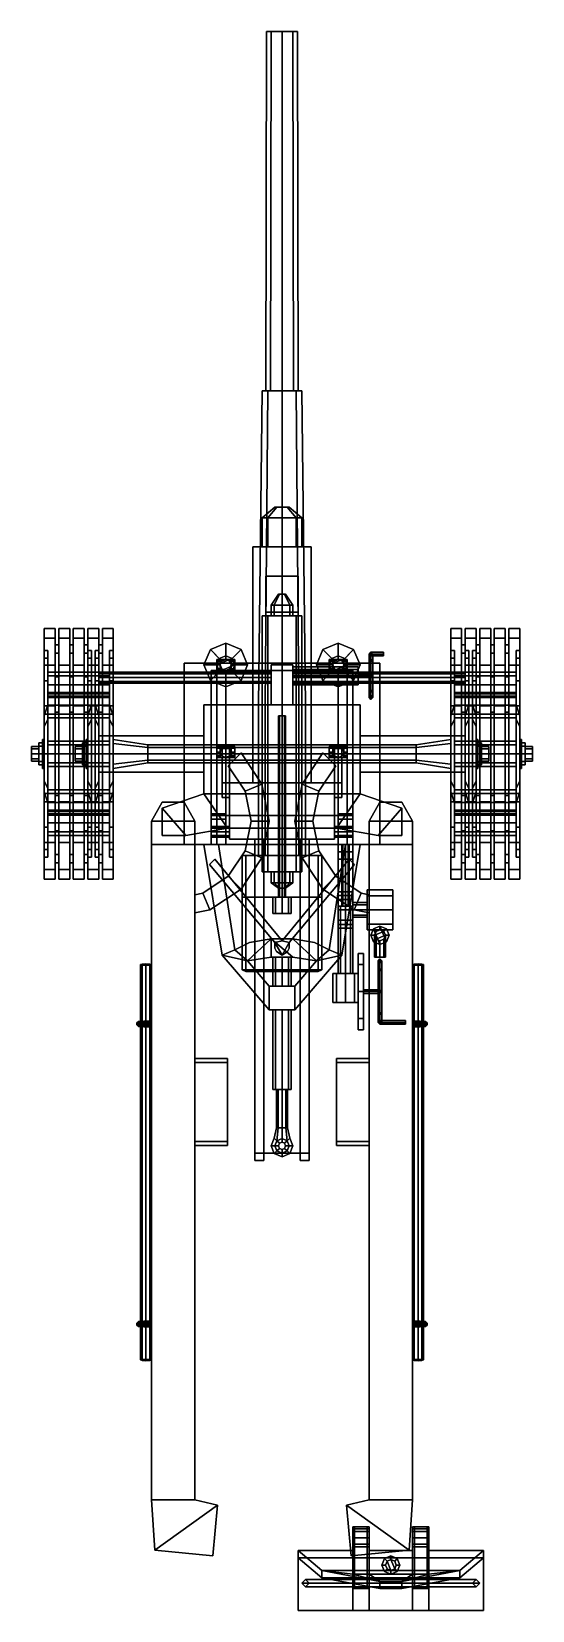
# Model space of a CAD drawing. Header units: millimetres. Extents: x -1.4 to 1.4, y -4.7 to 34.3.
# Drawn here: x -1.38 to 1.38, y -4.72 to 3.98 of the extents above.
import ezdxf

# ---------------------------------------------------------------- set-up
doc = ezdxf.new("R2010")
doc.units = ezdxf.units.MM
for name, color, linetype in [('barrel', 1, 'Continuous'), ('cylinders', 3, 'Continuous'), ('cylinders_2', 6, 'Continuous'), ('limber', 2, 'Continuous'), ('limber_wheels', 4, 'Continuous'), ('sleeve', 5, 'Continuous'), ('spade', 3, 'Continuous'), ('trail1', 6, 'Continuous'), ('trail2', 6, 'Continuous'), ('trail_end1', 5, 'Continuous'), ('trail_end2', 5, 'Continuous'), ('turret', 2, 'Continuous'), ('wheels', 2, 'Continuous')]:
    doc.layers.add(name, color=color, linetype=linetype)

msp = doc.modelspace()

# ---------------------------------------------------------------- linework, layer by layer
for points in [[(0.49, 0.5219, 0.6281), (0.48, 0.5149, 0.6351), (0.48, 0.55, 0.72), (0.49, 0.56, 0.72)], [(0.49, 0.56, 0.72), (0.48, 0.55, 0.72), (0.48, 0.5149, 0.8049), (0.49, 0.5219, 0.8119)], [(0.49, 0.3241, 0.71), (0.48, 0.31, 0.72), (0.48, 0.55, 0.72), (0.49, 0.5359, 0.71)], [(0.48, 0.31, 0.72), (0.49, 0.3241, 0.73), (0.49, 0.5359, 0.73), (0.48, 0.55, 0.72)], [(0.48, 0.5149, 0.6351), (0.49, 0.5078, 0.6422), (0.49, 0.5359, 0.71), (0.48, 0.55, 0.72)], [(0.48, 0.55, 0.72), (0.49, 0.5359, 0.73), (0.49, 0.5078, 0.7978), (0.48, 0.5149, 0.8049)], [(0.5, 0.5149, 0.6351), (0.49, 0.5219, 0.6281), (0.49, 0.56, 0.72), (0.5, 0.55, 0.72)], [(0.5, 0.55, 0.72), (0.49, 0.56, 0.72), (0.49, 0.5219, 0.8119), (0.5, 0.5149, 0.8049)], [(0.56, 0.55, 0.73), (0.56, 0.56, 0.72), (0.49, 0.56, 0.72), (0.49, 0.55, 0.73)], [(0.56, 0.56, 0.72), (0.56, 0.55, 0.71), (0.49, 0.55, 0.71), (0.49, 0.56, 0.72)], [(0.5, 0.31, 0.72), (0.49, 0.3241, 0.71), (0.49, 0.5359, 0.71), (0.5, 0.55, 0.72)], [(0.49, 0.3241, 0.73), (0.5, 0.31, 0.72), (0.5, 0.55, 0.72), (0.49, 0.5359, 0.73)], [(0.49, 0.5078, 0.6422), (0.5, 0.5149, 0.6351), (0.5, 0.55, 0.72), (0.49, 0.5359, 0.71)], [(0.49, 0.5359, 0.73), (0.5, 0.55, 0.72), (0.5, 0.5149, 0.8049), (0.49, 0.5078, 0.7978)], [(0.56, 0.54, 0.72), (0.56, 0.55, 0.73), (0.49, 0.55, 0.73), (0.49, 0.54, 0.72)], [(0.56, 0.55, 0.71), (0.56, 0.54, 0.72), (0.49, 0.54, 0.72), (0.49, 0.55, 0.71)], [(0.56, 0.54, 0.72), (0.56, 0.55, 0.71), (0.56, 0.56, 0.72), (0.56, 0.55, 0.73)], [(-0.06, 0.4412, 0.5712), (-0.06, 0.45, 0.55), (-1.01, 0.45, 0.55), (-1.01, 0.4412, 0.5712)], [(-0.06, 0.45, 0.55), (-0.06, 0.4412, 0.5288), (-1.01, 0.4412, 0.5288), (-1.01, 0.45, 0.55)], [(-0.06, 0.42, 0.58), (-0.06, 0.4412, 0.5712), (-1.01, 0.4412, 0.5712), (-1.01, 0.42, 0.58)], [(-0.06, 0.4412, 0.5288), (-0.06, 0.42, 0.52), (-1.01, 0.42, 0.52), (-1.01, 0.4412, 0.5288)], [(-0.06, 0.49, 0.51), (-0.06, 0.27, 0.51), (-0.06, 0.27, 0.91), (-0.06, 0.49, 0.74)], [(0.06, 0.49, 0.74), (0.06, 0.49, 0.51), (-0.06, 0.49, 0.51), (-0.06, 0.49, 0.74)], [(0.06, 0.49, 0.51), (0.06, 0.27, 0.51), (-0.06, 0.27, 0.51), (-0.06, 0.49, 0.51)], [(-0.06, 0.49, 0.74), (-0.06, 0.27, 0.91), (0.06, 0.27, 0.91), (0.06, 0.49, 0.74)], [(0.06, 0.27, 0.91), (0.06, 0.27, 0.51), (0.06, 0.49, 0.51), (0.06, 0.49, 0.74)], [(0.42, 0.4654, 0.7554), (0.42, 0.48, 0.72), (0.06, 0.48, 0.72), (0.06, 0.4654, 0.7554)], [(0.42, 0.48, 0.72), (0.42, 0.4654, 0.6846), (0.06, 0.4654, 0.6846), (0.06, 0.48, 0.72)], [(0.42, 0.43, 0.77), (0.42, 0.4654, 0.7554), (0.06, 0.4654, 0.7554), (0.06, 0.43, 0.77)], [(0.42, 0.4654, 0.6846), (0.42, 0.43, 0.67), (0.06, 0.43, 0.67), (0.06, 0.4654, 0.6846)], [(1.01, 0.4412, 0.5712), (1.01, 0.45, 0.55), (0.06, 0.45, 0.55), (0.06, 0.4412, 0.5712)], [(1.01, 0.45, 0.55), (1.01, 0.4412, 0.5288), (0.06, 0.4412, 0.5288), (0.06, 0.45, 0.55)], [(1.01, 0.4412, 0.5288), (1.01, 0.42, 0.52), (0.06, 0.42, 0.52), (0.06, 0.4412, 0.5288)], [(1.01, 0.42, 0.58), (1.01, 0.4412, 0.5712), (0.06, 0.4412, 0.5712), (0.06, 0.42, 0.58)], [(0.42, 0.3946, 0.7554), (0.42, 0.48, 0.72), (0.42, 0.4654, 0.7554), (0.42, 0.43, 0.77)], [(0.42, 0.38, 0.72), (0.42, 0.4654, 0.6846), (0.42, 0.48, 0.72), (0.42, 0.3946, 0.7554)], [(0.42, 0.3946, 0.6846), (0.42, 0.43, 0.67), (0.42, 0.4654, 0.6846), (0.42, 0.38, 0.72)], [(0.49, 0.43, 0.73), (0.49, 0.44, 0.72), (0.42, 0.44, 0.72), (0.42, 0.43, 0.73)], [(0.49, 0.44, 0.72), (0.49, 0.43, 0.71), (0.42, 0.43, 0.71), (0.42, 0.44, 0.72)], [(0.49, 0.43, 0.59), (0.48, 0.43, 0.6), (0.48, 0.5149, 0.6351), (0.49, 0.5219, 0.6281)], [(0.49, 0.5219, 0.8119), (0.48, 0.5149, 0.8049), (0.48, 0.43, 0.84), (0.49, 0.43, 0.85)], [(0.48, 0.43, 0.6), (0.49, 0.44, 0.6141), (0.49, 0.5078, 0.6422), (0.48, 0.5149, 0.6351)], [(0.48, 0.5149, 0.8049), (0.49, 0.5078, 0.7978), (0.49, 0.44, 0.8259), (0.48, 0.43, 0.84)], [(0.49, 0.44, 0.6141), (0.48, 0.43, 0.6), (0.48, 0.43, 0.84), (0.49, 0.44, 0.8259)], [(0.5, 0.43, 0.6), (0.49, 0.43, 0.59), (0.49, 0.5219, 0.6281), (0.5, 0.5149, 0.6351)], [(0.5, 0.5149, 0.8049), (0.49, 0.5219, 0.8119), (0.49, 0.43, 0.85), (0.5, 0.43, 0.84)], [(0.49, 0.44, 0.6141), (0.5, 0.43, 0.6), (0.5, 0.5149, 0.6351), (0.49, 0.5078, 0.6422)], [(0.49, 0.5078, 0.7978), (0.5, 0.5149, 0.8049), (0.5, 0.43, 0.84), (0.49, 0.44, 0.8259)], [(0.5, 0.43, 0.6), (0.49, 0.44, 0.6141), (0.49, 0.44, 0.8259), (0.5, 0.43, 0.84)], [(-0.06, 0.3988, 0.5712), (-0.06, 0.42, 0.58), (-1.01, 0.42, 0.58), (-1.01, 0.3988, 0.5712)], [(-0.06, 0.42, 0.52), (-0.06, 0.3988, 0.5288), (-1.01, 0.3988, 0.5288), (-1.01, 0.42, 0.52)], [(-0.06, 0.39, 0.55), (-0.06, 0.3988, 0.5712), (-1.01, 0.3988, 0.5712), (-1.01, 0.39, 0.55)], [(-0.06, 0.3988, 0.5288), (-0.06, 0.39, 0.55), (-1.01, 0.39, 0.55), (-1.01, 0.3988, 0.5288)], [(0.42, 0.3946, 0.7554), (0.42, 0.43, 0.77), (0.06, 0.43, 0.77), (0.06, 0.3946, 0.7554)], [(0.42, 0.43, 0.67), (0.42, 0.3946, 0.6846), (0.06, 0.3946, 0.6846), (0.06, 0.43, 0.67)], [(1.01, 0.42, 0.52), (1.01, 0.3988, 0.5288), (0.06, 0.3988, 0.5288), (0.06, 0.42, 0.52)], [(1.01, 0.3988, 0.5712), (1.01, 0.42, 0.58), (0.06, 0.42, 0.58), (0.06, 0.3988, 0.5712)], [(1.01, 0.39, 0.55), (1.01, 0.3988, 0.5712), (0.06, 0.3988, 0.5712), (0.06, 0.39, 0.55)], [(1.01, 0.3988, 0.5288), (1.01, 0.39, 0.55), (0.06, 0.39, 0.55), (0.06, 0.3988, 0.5288)], [(0.42, 0.38, 0.72), (0.42, 0.3946, 0.7554), (0.06, 0.3946, 0.7554), (0.06, 0.38, 0.72)], [(0.42, 0.3946, 0.6846), (0.42, 0.38, 0.72), (0.06, 0.38, 0.72), (0.06, 0.3946, 0.6846)], [(0.49, 0.42, 0.72), (0.49, 0.43, 0.73), (0.42, 0.43, 0.73), (0.42, 0.42, 0.72)], [(0.49, 0.43, 0.71), (0.49, 0.42, 0.72), (0.42, 0.42, 0.72), (0.42, 0.43, 0.71)], [(0.48, 0.43, 0.6), (0.49, 0.42, 0.6141), (0.49, 0.42, 0.8259), (0.48, 0.43, 0.84)], [(0.48, 0.3451, 0.6351), (0.49, 0.3522, 0.6422), (0.49, 0.42, 0.6141), (0.48, 0.43, 0.6)], [(0.49, 0.3381, 0.6281), (0.48, 0.3451, 0.6351), (0.48, 0.43, 0.6), (0.49, 0.43, 0.59)], [(0.48, 0.43, 0.84), (0.49, 0.42, 0.8259), (0.49, 0.3522, 0.7978), (0.48, 0.3451, 0.8049)], [(0.49, 0.43, 0.85), (0.48, 0.43, 0.84), (0.48, 0.3451, 0.8049), (0.49, 0.3381, 0.8119)], [(0.48, 0.31, 0.72), (0.49, 0.3241, 0.71), (0.49, 0.3522, 0.6422), (0.48, 0.3451, 0.6351)], [(0.48, 0.3451, 0.8049), (0.49, 0.3522, 0.7978), (0.49, 0.3241, 0.73), (0.48, 0.31, 0.72)], [(0.49, 0.42, 0.6141), (0.5, 0.43, 0.6), (0.5, 0.43, 0.84), (0.49, 0.42, 0.8259)], [(0.49, 0.3522, 0.6422), (0.5, 0.3451, 0.6351), (0.5, 0.43, 0.6), (0.49, 0.42, 0.6141)], [(0.5, 0.3451, 0.6351), (0.49, 0.3381, 0.6281), (0.49, 0.43, 0.59), (0.5, 0.43, 0.6)], [(0.49, 0.42, 0.8259), (0.5, 0.43, 0.84), (0.5, 0.3451, 0.8049), (0.49, 0.3522, 0.7978)], [(0.5, 0.43, 0.84), (0.49, 0.43, 0.85), (0.49, 0.3381, 0.8119), (0.5, 0.3451, 0.8049)], [(0.49, 0.3241, 0.71), (0.5, 0.31, 0.72), (0.5, 0.3451, 0.6351), (0.49, 0.3522, 0.6422)], [(0.49, 0.3522, 0.7978), (0.5, 0.3451, 0.8049), (0.5, 0.31, 0.72), (0.49, 0.3241, 0.73)], [(-0.43, 0.27, 0.4), (-0.43, -0.22, 0.4), (-0.43, -0.22, 0.91), (-0.43, 0.27, 0.91)], [(0.06, 0.27, 0.51), (0.43, 0.27, 0.4), (-0.43, 0.27, 0.4), (-0.06, 0.27, 0.51)], [(0.43, 0.27, 0.4), (0.43, -0.22, 0.4), (-0.43, -0.22, 0.4), (-0.43, 0.27, 0.4)], [(-0.43, 0.27, 0.91), (-0.43, -0.22, 0.91), (0.43, -0.22, 0.91), (0.43, 0.27, 0.91)], [(-0.06, 0.27, 0.91), (-0.06, 0.27, 0.51), (-0.43, 0.27, 0.4), (-0.43, 0.27, 0.91)], [(0.43, 0.27, 0.91), (0.43, 0.27, 0.4), (0.06, 0.27, 0.51), (0.06, 0.27, 0.91)], [(0.43, -0.22, 0.91), (0.43, -0.22, 0.4), (0.43, 0.27, 0.4), (0.43, 0.27, 0.91)], [(0.49, 0.3, 0.72), (0.48, 0.31, 0.72), (0.48, 0.3451, 0.6351), (0.49, 0.3381, 0.6281)], [(0.49, 0.3381, 0.8119), (0.48, 0.3451, 0.8049), (0.48, 0.31, 0.72), (0.49, 0.3, 0.72)], [(0.5, 0.31, 0.72), (0.49, 0.3, 0.72), (0.49, 0.3381, 0.6281), (0.5, 0.3451, 0.6351)], [(0.5, 0.3451, 0.8049), (0.49, 0.3381, 0.8119), (0.49, 0.3, 0.72), (0.5, 0.31, 0.72)], [(-1.01, 0.1, 0.73), (-1.01, -0.1, 0.73), (-0.43, -0.1, 0.73), (-0.43, 0.1, 0.73)], [(-0.43, 0.1, 0.73), (-0.43, 0.1, 0.61), (-1.01, 0.1, 0.61), (-1.01, 0.1, 0.73)], [(-0.43, 0.1, 0.61), (-0.43, -0.1, 0.61), (-1.01, -0.1, 0.61), (-1.01, 0.1, 0.61)], [(1.01, 0.1, 0.73), (1.01, 0.1, 0.61), (0.43, 0.1, 0.61), (0.43, 0.1, 0.73)], [(1.01, 0.1, 0.61), (1.01, -0.1, 0.61), (0.43, -0.1, 0.61), (0.43, 0.1, 0.61)], [(0.43, 0.1, 0.73), (0.43, -0.1, 0.73), (1.01, -0.1, 0.73), (1.01, 0.1, 0.73)], [(-1.01, -0.1, 0.73), (-1.01, -0.1, 0.61), (-0.43, -0.1, 0.61), (-0.43, -0.1, 0.73)], [(0.43, -0.1, 0.73), (0.43, -0.1, 0.61), (1.01, -0.1, 0.61), (1.01, -0.1, 0.73)], [(-0.43, -0.22, 0.82), (-0.43, -0.22, 0.49), (-0.66, -0.3, 0.49), (-0.66, -0.3, 0.82)], [(-0.43, -0.22, 0.82), (-0.66, -0.3, 0.82), (-0.53, -0.45, 0.82), (-0.3, -0.41, 0.82)], [(-0.66, -0.3, 0.49), (-0.43, -0.22, 0.49), (-0.3, -0.41, 0.49), (-0.53, -0.45, 0.49)], [(-0.43, -0.22, 0.91), (-0.43, -0.22, 0.82), (-0.3, -0.41, 0.82), (-0.3, -0.41, 0.91)], [(-0.43, -0.22, 0.49), (-0.43, -0.22, 0.4), (-0.3, -0.41, 0.4), (-0.3, -0.41, 0.49)], [(-0.43, -0.22, 0.91), (-0.3, -0.41, 0.91), (0.3, -0.41, 0.91), (0.43, -0.22, 0.91)], [(-0.3, -0.41, 0.4), (-0.43, -0.22, 0.4), (0.43, -0.22, 0.4), (0.3, -0.41, 0.4)], [(0.43, -0.22, 0.82), (0.43, -0.22, 0.91), (0.3, -0.41, 0.91), (0.3, -0.41, 0.82)], [(0.43, -0.22, 0.4), (0.43, -0.22, 0.49), (0.3, -0.41, 0.49), (0.3, -0.41, 0.4)], [(0.66, -0.3, 0.82), (0.43, -0.22, 0.82), (0.3, -0.41, 0.82), (0.53, -0.45, 0.82)], [(0.43, -0.22, 0.49), (0.66, -0.3, 0.49), (0.53, -0.45, 0.49), (0.3, -0.41, 0.49)], [(0.43, -0.22, 0.49), (0.43, -0.22, 0.82), (0.66, -0.3, 0.82), (0.66, -0.3, 0.49)], [(-0.66, -0.3, 0.82), (-0.66, -0.3, 0.49), (-0.66, -0.45, 0.49), (-0.66, -0.45, 0.82)], [(-0.66, -0.3, 0.82), (-0.66, -0.45, 0.82), (-0.66, -0.45, 0.82), (-0.53, -0.45, 0.82)], [(-0.66, -0.45, 0.49), (-0.66, -0.3, 0.49), (-0.53, -0.45, 0.49), (-0.66, -0.45, 0.49)], [(0.66, -0.45, 0.82), (0.66, -0.3, 0.82), (0.53, -0.45, 0.82), (0.66, -0.45, 0.82)], [(0.66, -0.3, 0.49), (0.66, -0.45, 0.49), (0.66, -0.45, 0.49), (0.53, -0.45, 0.49)], [(0.66, -0.3, 0.49), (0.66, -0.3, 0.82), (0.66, -0.45, 0.82), (0.66, -0.45, 0.49)], [(-0.53, -0.45, 0.82), (-0.53, -0.45, 0.49), (-0.3, -0.41, 0.49), (-0.3, -0.41, 0.82)], [(-0.3, -0.41, 0.91), (-0.3, -0.41, 0.4), (0.3, -0.41, 0.4), (0.3, -0.41, 0.91)], [(0.53, -0.45, 0.49), (0.53, -0.45, 0.82), (0.3, -0.41, 0.82), (0.3, -0.41, 0.49)], [(-0.66, -0.45, 0.82), (-0.66, -0.45, 0.49), (-0.53, -0.45, 0.49), (-0.53, -0.45, 0.82)], [(0.66, -0.45, 0.49), (0.66, -0.45, 0.82), (0.53, -0.45, 0.82), (0.53, -0.45, 0.49)]]:
    msp.add_3dface(points)
at = {"layer": 'barrel'}
for points in [[(-0.0601, 3.98, 1.6201), (-0.085, 3.98, 1.56), (-0.09, 2, 1.56), (-0.0636, 2, 1.6236)], [(-0.085, 3.98, 1.56), (-0.0601, 3.98, 1.4999), (-0.0636, 2, 1.4964), (-0.09, 2, 1.56)], [(0.0601, 3.98, 1.6201), (-0.085, 3.98, 1.56), (-0.0601, 3.98, 1.6201), (0, 3.98, 1.645)], [(0.085, 3.98, 1.56), (-0.0601, 3.98, 1.4999), (-0.085, 3.98, 1.56), (0.0601, 3.98, 1.6201)], [(0, 3.98, 1.645), (-0.0601, 3.98, 1.6201), (-0.0636, 2, 1.6236), (0, 2, 1.65)], [(-0.0601, 3.98, 1.4999), (0, 3.98, 1.475), (0, 2, 1.47), (-0.0636, 2, 1.4964)], [(0.0601, 3.98, 1.4999), (0, 3.98, 1.475), (-0.0601, 3.98, 1.4999), (0.085, 3.98, 1.56)], [(0.0601, 3.98, 1.6201), (0, 3.98, 1.645), (0, 2, 1.65), (0.0636, 2, 1.6236)], [(0, 3.98, 1.475), (0.0601, 3.98, 1.4999), (0.0636, 2, 1.4964), (0, 2, 1.47)], [(0.085, 3.98, 1.56), (0.0601, 3.98, 1.6201), (0.0636, 2, 1.6236), (0.09, 2, 1.56)], [(0.0601, 3.98, 1.4999), (0.085, 3.98, 1.56), (0.09, 2, 1.56), (0.0636, 2, 1.4964)], [(-0.0778, 2, 1.6378), (-0.11, 2, 1.56), (-0.13, 0.27, 1.56), (-0.0919, 0.27, 1.6519)], [(-0.11, 2, 1.56), (-0.0778, 2, 1.4822), (-0.0919, 0.27, 1.4681), (-0.13, 0.27, 1.56)], [(-0.0636, 2, 1.6236), (-0.09, 2, 1.56), (-0.11, 2, 1.56), (-0.0778, 2, 1.6378)], [(-0.09, 2, 1.56), (-0.0636, 2, 1.4964), (-0.0778, 2, 1.4822), (-0.11, 2, 1.56)], [(0, 2, 1.67), (-0.0778, 2, 1.6378), (-0.0919, 0.27, 1.6519), (0, 0.27, 1.69)], [(-0.0778, 2, 1.4822), (0, 2, 1.45), (0, 0.27, 1.43), (-0.0919, 0.27, 1.4681)], [(0, 2, 1.65), (-0.0636, 2, 1.6236), (-0.0778, 2, 1.6378), (0, 2, 1.67)], [(-0.0636, 2, 1.4964), (0, 2, 1.47), (0, 2, 1.45), (-0.0778, 2, 1.4822)], [(0.0778, 2, 1.6378), (0, 2, 1.67), (0, 0.27, 1.69), (0.0919, 0.27, 1.6519)], [(0, 2, 1.45), (0.0778, 2, 1.4822), (0.0919, 0.27, 1.4681), (0, 0.27, 1.43)], [(0, 2, 1.47), (0.0636, 2, 1.4964), (0.0778, 2, 1.4822), (0, 2, 1.45)], [(0.0636, 2, 1.6236), (0, 2, 1.65), (0, 2, 1.67), (0.0778, 2, 1.6378)], [(0.0636, 2, 1.4964), (0.09, 2, 1.56), (0.11, 2, 1.56), (0.0778, 2, 1.4822)], [(0.09, 2, 1.56), (0.0636, 2, 1.6236), (0.0778, 2, 1.6378), (0.11, 2, 1.56)], [(0.11, 2, 1.56), (0.0778, 2, 1.6378), (0.0919, 0.27, 1.6519), (0.13, 0.27, 1.56)], [(0.0778, 2, 1.4822), (0.11, 2, 1.56), (0.13, 0.27, 1.56), (0.0919, 0.27, 1.4681)], [(-0.0919, 0.27, 1.6519), (-0.13, 0.27, 1.56), (-0.13, -0.56, 1.56), (-0.0919, -0.56, 1.6519)], [(-0.13, 0.27, 1.56), (-0.0919, 0.27, 1.4681), (-0.0919, -0.56, 1.4681), (-0.13, -0.56, 1.56)], [(0, 0.27, 1.69), (-0.0919, 0.27, 1.6519), (-0.0919, -0.56, 1.6519), (0, -0.56, 1.69)], [(-0.0919, 0.27, 1.4681), (0, 0.27, 1.43), (0, -0.56, 1.43), (-0.0919, -0.56, 1.4681)], [(0.0919, 0.27, 1.6519), (0, 0.27, 1.69), (0, -0.56, 1.69), (0.0919, -0.56, 1.6519)], [(0, 0.27, 1.43), (0.0919, 0.27, 1.4681), (0.0919, -0.56, 1.4681), (0, -0.56, 1.43)], [(0.13, 0.27, 1.56), (0.0919, 0.27, 1.6519), (0.0919, -0.56, 1.6519), (0.13, -0.56, 1.56)], [(0.0919, 0.27, 1.4681), (0.13, 0.27, 1.56), (0.13, -0.56, 1.56), (0.0919, -0.56, 1.4681)], [(-0.0141, 0.21, 1.8641), (-0.02, 0.21, 1.85), (-0.02, -0.79, 1.85), (-0.0141, -0.79, 1.8641)], [(-0.02, 0.21, 1.85), (-0.0141, 0.21, 1.8359), (-0.0141, -0.79, 1.8359), (-0.02, -0.79, 1.85)], [(-0.0141, 0.21, 1.2141), (-0.02, 0.21, 1.2), (-0.02, -0.79, 1.2), (-0.0141, -0.79, 1.2141)], [(-0.02, 0.21, 1.2), (-0.0141, 0.21, 1.1859), (-0.0141, -0.79, 1.1859), (-0.02, -0.79, 1.2)], [(0, 0.21, 1.87), (-0.0141, 0.21, 1.8641), (-0.0141, -0.79, 1.8641), (0, -0.79, 1.87)], [(-0.0141, 0.21, 1.8359), (0, 0.21, 1.83), (0, -0.79, 1.83), (-0.0141, -0.79, 1.8359)], [(0, 0.21, 1.22), (-0.0141, 0.21, 1.2141), (-0.0141, -0.79, 1.2141), (0, -0.79, 1.22)], [(-0.0141, 0.21, 1.1859), (0, 0.21, 1.18), (0, -0.79, 1.18), (-0.0141, -0.79, 1.1859)], [(0.0141, 0.21, 1.8641), (0, 0.21, 1.87), (0, -0.79, 1.87), (0.0141, -0.79, 1.8641)], [(0, 0.21, 1.83), (0.0141, 0.21, 1.8359), (0.0141, -0.79, 1.8359), (0, -0.79, 1.83)], [(0.0141, 0.21, 1.2141), (0, 0.21, 1.22), (0, -0.79, 1.22), (0.0141, -0.79, 1.2141)], [(0, 0.21, 1.18), (0.0141, 0.21, 1.1859), (0.0141, -0.79, 1.1859), (0, -0.79, 1.18)], [(0.02, 0.21, 1.85), (0.0141, 0.21, 1.8641), (0.0141, -0.79, 1.8641), (0.02, -0.79, 1.85)], [(0.0141, 0.21, 1.8359), (0.02, 0.21, 1.85), (0.02, -0.79, 1.85), (0.0141, -0.79, 1.8359)], [(0.02, 0.21, 1.2), (0.0141, 0.21, 1.2141), (0.0141, -0.79, 1.2141), (0.02, -0.79, 1.2)], [(0.0141, 0.21, 1.1859), (0.02, 0.21, 1.2), (0.02, -0.79, 1.2), (0.0141, -0.79, 1.1859)], [(-0.22, -0.56, 1.39), (-0.22, -0.79, 1.35), (-0.22, -0.79, 1.71), (-0.22, -0.56, 1.68)], [(-0.2, -0.56, 1.37), (-0.2, -0.79, 1.33), (-0.22, -0.79, 1.35), (-0.22, -0.56, 1.39)], [(-0.2, -0.56, 1.7), (-0.2, -0.56, 1.37), (-0.22, -0.56, 1.39), (-0.22, -0.56, 1.68)], [(-0.22, -0.56, 1.68), (-0.22, -0.79, 1.71), (-0.2, -0.79, 1.73), (-0.2, -0.56, 1.7)], [(0.2, -0.56, 1.7), (0.2, -0.56, 1.37), (-0.2, -0.56, 1.37), (-0.2, -0.56, 1.7)], [(0.2, -0.56, 1.37), (0.2, -0.79, 1.33), (-0.2, -0.79, 1.33), (-0.2, -0.56, 1.37)], [(-0.2, -0.56, 1.7), (-0.2, -0.79, 1.73), (0.2, -0.79, 1.73), (0.2, -0.56, 1.7)], [(0.22, -0.56, 1.39), (0.22, -0.79, 1.35), (0.2, -0.79, 1.33), (0.2, -0.56, 1.37)], [(0.2, -0.56, 1.37), (0.2, -0.56, 1.7), (0.22, -0.56, 1.68), (0.22, -0.56, 1.39)], [(0.2, -0.56, 1.7), (0.2, -0.79, 1.73), (0.22, -0.79, 1.71), (0.22, -0.56, 1.68)], [(0.22, -0.56, 1.68), (0.22, -0.79, 1.71), (0.22, -0.79, 1.35), (0.22, -0.56, 1.39)], [(-0.22, -0.79, 1.35), (-0.22, -1.19, 1.35), (-0.22, -1.19, 1.71), (-0.22, -0.79, 1.71)], [(-0.2, -0.79, 1.33), (-0.2, -1.19, 1.33), (-0.22, -1.19, 1.35), (-0.22, -0.79, 1.35)], [(-0.22, -0.79, 1.71), (-0.22, -1.19, 1.71), (-0.2, -1.19, 1.73), (-0.2, -0.79, 1.73)], [(0.2, -0.79, 1.33), (0.2, -1.19, 1.33), (-0.2, -1.19, 1.33), (-0.2, -0.79, 1.33)], [(-0.2, -0.79, 1.73), (-0.2, -1.19, 1.73), (0.2, -1.19, 1.73), (0.2, -0.79, 1.73)], [(-0.05, -0.79, 1.73), (-0.05, -0.88, 1.73), (-0.05, -0.88, 1.88), (-0.05, -0.79, 1.88)], [(-0.05, -0.79, 1.88), (-0.05, -0.88, 1.88), (0.05, -0.88, 1.88), (0.05, -0.79, 1.88)], [(0.05, -0.79, 1.88), (0.05, -0.79, 1.73), (-0.05, -0.79, 1.73), (-0.05, -0.79, 1.88)], [(-0.0354, -0.79, 1.9154), (-0.05, -0.79, 1.88), (-0.05, -0.88, 1.88), (-0.0354, -0.88, 1.9154)], [(-0.05, -0.79, 1.11), (-0.05, -0.88, 1.11), (-0.05, -0.88, 1.33), (-0.05, -0.79, 1.33)], [(0.05, -0.79, 1.33), (0.05, -0.79, 1.11), (-0.05, -0.79, 1.11), (-0.05, -0.79, 1.33)], [(0.05, -0.79, 1.11), (0.05, -0.88, 1.11), (-0.05, -0.88, 1.11), (-0.05, -0.79, 1.11)], [(0.0354, -0.79, 1.9154), (0.05, -0.79, 1.88), (-0.05, -0.79, 1.88), (-0.0354, -0.79, 1.9154)], [(0, -0.79, 1.93), (-0.0354, -0.79, 1.9154), (-0.0354, -0.88, 1.9154), (0, -0.88, 1.93)], [(0, -0.79, 1.93), (0.0354, -0.79, 1.9154), (-0.0354, -0.79, 1.9154), (0, -0.79, 1.93)], [(0.0354, -0.79, 1.9154), (0, -0.79, 1.93), (0, -0.88, 1.93), (0.0354, -0.88, 1.9154)], [(0.05, -0.79, 1.88), (0.0354, -0.79, 1.9154), (0.0354, -0.88, 1.9154), (0.05, -0.88, 1.88)], [(0.05, -0.88, 1.88), (0.05, -0.88, 1.73), (0.05, -0.79, 1.73), (0.05, -0.79, 1.88)], [(0.05, -0.88, 1.33), (0.05, -0.88, 1.11), (0.05, -0.79, 1.11), (0.05, -0.79, 1.33)], [(0.22, -0.79, 1.35), (0.22, -1.19, 1.35), (0.2, -1.19, 1.33), (0.2, -0.79, 1.33)], [(0.2, -0.79, 1.73), (0.2, -1.19, 1.73), (0.22, -1.19, 1.71), (0.22, -0.79, 1.71)], [(0.22, -0.79, 1.71), (0.22, -1.19, 1.71), (0.22, -1.19, 1.35), (0.22, -0.79, 1.35)], [(-0.05, -0.88, 1.88), (-0.05, -0.88, 1.73), (0.05, -0.88, 1.73), (0.05, -0.88, 1.88)], [(-0.05, -0.88, 1.33), (-0.05, -0.88, 1.11), (0.05, -0.88, 1.11), (0.05, -0.88, 1.33)], [(-0.0354, -0.88, 1.9154), (-0.05, -0.88, 1.88), (0.05, -0.88, 1.88), (0.0354, -0.88, 1.9154)], [(0, -0.88, 1.93), (-0.0354, -0.88, 1.9154), (0.0354, -0.88, 1.9154), (0, -0.88, 1.93)], [(-0.22, -1.19, 1.71), (-0.2, -1.2, 1.71), (-0.2, -1.19, 1.73)], [(-0.22, -1.19, 1.71), (-0.22, -1.19, 1.35), (-0.2, -1.2, 1.35), (-0.2, -1.2, 1.71)], [(-0.22, -1.19, 1.35), (-0.2, -1.19, 1.33), (-0.2, -1.19, 1.33), (-0.2, -1.2, 1.35)], [(0.2, -1.19, 1.33), (0.2, -1.2, 1.35), (-0.2, -1.2, 1.35), (-0.2, -1.19, 1.33)], [(-0.2, -1.19, 1.73), (-0.2, -1.2, 1.71), (0.2, -1.2, 1.71), (0.2, -1.19, 1.73)], [(-0.2, -1.2, 1.71), (-0.2, -1.2, 1.35), (0.2, -1.2, 1.35), (0.2, -1.2, 1.71)], [(0.2, -1.2, 1.71), (0.2, -1.2, 1.35), (0.22, -1.19, 1.35), (0.22, -1.19, 1.71)], [(0.2, -1.2, 1.35), (0.2, -1.19, 1.33), (0.2, -1.19, 1.33), (0.22, -1.19, 1.35)], [(0.2, -1.19, 1.73), (0.2, -1.2, 1.71), (0.22, -1.19, 1.71), (0.2, -1.19, 1.73)]]:
    msp.add_3dface(points, dxfattribs=at)
at = {"layer": 'cylinders'}
for points in [[(-0.31, 0.52, 1.06), (-0.3312, 0.5112, 1.06), (-0.3949, 0.5749, 1.06), (-0.31, 0.61, 1.06)], [(-0.31, 0.61, 1.73), (-0.3949, 0.5749, 1.73), (-0.3454, 0.5254, 1.73), (-0.31, 0.54, 1.73)], [(-0.31, 0.61, 1.06), (-0.3949, 0.5749, 1.06), (-0.3949, 0.5749, 1.73), (-0.31, 0.61, 1.73)], [(-0.2888, 0.5112, 1.06), (-0.31, 0.52, 1.06), (-0.31, 0.61, 1.06), (-0.2251, 0.5749, 1.06)], [(-0.2251, 0.5749, 1.73), (-0.31, 0.61, 1.73), (-0.31, 0.54, 1.73), (-0.2746, 0.5254, 1.73)], [(-0.2251, 0.5749, 1.06), (-0.31, 0.61, 1.06), (-0.31, 0.61, 1.73), (-0.2251, 0.5749, 1.73)], [(0.31, 0.61, 1.06), (0.2251, 0.5749, 1.06), (0.2251, 0.5749, 1.73), (0.31, 0.61, 1.73)], [(0.31, 0.61, 1.73), (0.2251, 0.5749, 1.73), (0.2746, 0.5254, 1.73), (0.31, 0.54, 1.73)], [(0.31, 0.52, 1.06), (0.2888, 0.5112, 1.06), (0.2251, 0.5749, 1.06), (0.31, 0.61, 1.06)], [(0.3949, 0.5749, 1.06), (0.31, 0.61, 1.06), (0.31, 0.61, 1.73), (0.3949, 0.5749, 1.73)], [(0.3949, 0.5749, 1.73), (0.31, 0.61, 1.73), (0.31, 0.54, 1.73), (0.3454, 0.5254, 1.73)], [(0.3312, 0.5112, 1.06), (0.31, 0.52, 1.06), (0.31, 0.61, 1.06), (0.3949, 0.5749, 1.06)], [(-0.3312, 0.5112, 1.06), (-0.34, 0.49, 1.06), (-0.43, 0.49, 1.06), (-0.3949, 0.5749, 1.06)], [(-0.3949, 0.5749, 1.73), (-0.43, 0.49, 1.73), (-0.36, 0.49, 1.73), (-0.3454, 0.5254, 1.73)], [(-0.3949, 0.5749, 1.06), (-0.43, 0.49, 1.06), (-0.43, 0.49, 1.73), (-0.3949, 0.5749, 1.73)], [(-0.36, 0.49, 1.74), (-0.2746, 0.5254, 1.74), (-0.31, 0.54, 1.74), (-0.3454, 0.5254, 1.74)], [(-0.3454, 0.4546, 1.74), (-0.26, 0.49, 1.74), (-0.2746, 0.5254, 1.74), (-0.36, 0.49, 1.74)], [(-0.3454, 0.5254, 1.73), (-0.36, 0.49, 1.73), (-0.36, 0.49, 1.74), (-0.3454, 0.5254, 1.74)], [(-0.31, 0.54, 1.73), (-0.3454, 0.5254, 1.73), (-0.3454, 0.5254, 1.74), (-0.31, 0.54, 1.74)], [(-0.2746, 0.5254, 1.73), (-0.31, 0.54, 1.73), (-0.31, 0.54, 1.74), (-0.2746, 0.5254, 1.74)], [(-0.28, 0.49, 1.06), (-0.2888, 0.5112, 1.06), (-0.2251, 0.5749, 1.06), (-0.19, 0.49, 1.06)], [(-0.19, 0.49, 1.73), (-0.2251, 0.5749, 1.73), (-0.2746, 0.5254, 1.73), (-0.26, 0.49, 1.73)], [(-0.26, 0.49, 1.73), (-0.2746, 0.5254, 1.73), (-0.2746, 0.5254, 1.74), (-0.26, 0.49, 1.74)], [(-0.19, 0.49, 1.06), (-0.2251, 0.5749, 1.06), (-0.2251, 0.5749, 1.73), (-0.19, 0.49, 1.73)], [(0.2251, 0.5749, 1.06), (0.19, 0.49, 1.06), (0.19, 0.49, 1.73), (0.2251, 0.5749, 1.73)], [(0.2251, 0.5749, 1.73), (0.19, 0.49, 1.73), (0.26, 0.49, 1.73), (0.2746, 0.5254, 1.73)], [(0.2888, 0.5112, 1.06), (0.28, 0.49, 1.06), (0.19, 0.49, 1.06), (0.2251, 0.5749, 1.06)], [(0.26, 0.49, 1.74), (0.3454, 0.5254, 1.74), (0.31, 0.54, 1.74), (0.2746, 0.5254, 1.74)], [(0.2746, 0.5254, 1.73), (0.26, 0.49, 1.73), (0.26, 0.49, 1.74), (0.2746, 0.5254, 1.74)], [(0.2746, 0.4546, 1.74), (0.36, 0.49, 1.74), (0.3454, 0.5254, 1.74), (0.26, 0.49, 1.74)], [(0.31, 0.54, 1.73), (0.2746, 0.5254, 1.73), (0.2746, 0.5254, 1.74), (0.31, 0.54, 1.74)], [(0.3454, 0.5254, 1.73), (0.31, 0.54, 1.73), (0.31, 0.54, 1.74), (0.3454, 0.5254, 1.74)], [(0.34, 0.49, 1.06), (0.3312, 0.5112, 1.06), (0.3949, 0.5749, 1.06), (0.43, 0.49, 1.06)], [(0.43, 0.49, 1.73), (0.3949, 0.5749, 1.73), (0.3454, 0.5254, 1.73), (0.36, 0.49, 1.73)], [(0.36, 0.49, 1.73), (0.3454, 0.5254, 1.73), (0.3454, 0.5254, 1.74), (0.36, 0.49, 1.74)], [(0.43, 0.49, 1.06), (0.3949, 0.5749, 1.06), (0.3949, 0.5749, 1.73), (0.43, 0.49, 1.73)], [(-0.34, 0.49, 1.06), (-0.3312, 0.4688, 1.06), (-0.3949, 0.4051, 1.06), (-0.43, 0.49, 1.06)], [(-0.43, 0.49, 1.73), (-0.3949, 0.4051, 1.73), (-0.3454, 0.4546, 1.73), (-0.36, 0.49, 1.73)], [(-0.43, 0.49, 1.06), (-0.3949, 0.4051, 1.06), (-0.3949, 0.4051, 1.73), (-0.43, 0.49, 1.73)], [(-0.3312, 0.4688, 1.06), (-0.31, 0.46, 1.06), (-0.31, 0.37, 1.06), (-0.3949, 0.4051, 1.06)], [(-0.3949, 0.4051, 1.73), (-0.31, 0.37, 1.73), (-0.31, 0.44, 1.73), (-0.3454, 0.4546, 1.73)], [(-0.36, 0.49, 1.73), (-0.3454, 0.4546, 1.73), (-0.3454, 0.4546, 1.74), (-0.36, 0.49, 1.74)], [(-0.31, 0.44, 1.74), (-0.2746, 0.4546, 1.74), (-0.26, 0.49, 1.74), (-0.3454, 0.4546, 1.74)], [(-0.3454, 0.4546, 1.73), (-0.31, 0.44, 1.73), (-0.31, 0.44, 1.74), (-0.3454, 0.4546, 1.74)], [(-0.3312, 0.5112, 1), (-0.34, 0.49, 1), (-0.34, 0.49, 1.06), (-0.3312, 0.5112, 1.06)], [(-0.34, 0.49, 1), (-0.3312, 0.4688, 1), (-0.3312, 0.4688, 1.06), (-0.34, 0.49, 1.06)], [(-0.31, 0.52, 1), (-0.3312, 0.5112, 1), (-0.3312, 0.5112, 1.06), (-0.31, 0.52, 1.06)], [(-0.3312, 0.4688, 1), (-0.31, 0.46, 1), (-0.31, 0.46, 1.06), (-0.3312, 0.4688, 1.06)], [(-0.2888, 0.5112, 1), (-0.31, 0.52, 1), (-0.31, 0.52, 1.06), (-0.2888, 0.5112, 1.06)], [(-0.31, 0.46, 1), (-0.2888, 0.4688, 1), (-0.2888, 0.4688, 1.06), (-0.31, 0.46, 1.06)], [(-0.31, 0.46, 1.06), (-0.2888, 0.4688, 1.06), (-0.2251, 0.4051, 1.06), (-0.31, 0.37, 1.06)], [(-0.31, 0.37, 1.73), (-0.2251, 0.4051, 1.73), (-0.2746, 0.4546, 1.73), (-0.31, 0.44, 1.73)], [(-0.31, 0.44, 1.73), (-0.2746, 0.4546, 1.73), (-0.2746, 0.4546, 1.74), (-0.31, 0.44, 1.74)], [(-0.28, 0.49, 1), (-0.2888, 0.5112, 1), (-0.2888, 0.5112, 1.06), (-0.28, 0.49, 1.06)], [(-0.2888, 0.4688, 1), (-0.28, 0.49, 1), (-0.28, 0.49, 1.06), (-0.2888, 0.4688, 1.06)], [(-0.2888, 0.4688, 1.06), (-0.28, 0.49, 1.06), (-0.19, 0.49, 1.06), (-0.2251, 0.4051, 1.06)], [(-0.2251, 0.4051, 1.73), (-0.19, 0.49, 1.73), (-0.26, 0.49, 1.73), (-0.2746, 0.4546, 1.73)], [(-0.2746, 0.4546, 1.73), (-0.26, 0.49, 1.73), (-0.26, 0.49, 1.74), (-0.2746, 0.4546, 1.74)], [(-0.2251, 0.4051, 1.06), (-0.19, 0.49, 1.06), (-0.19, 0.49, 1.73), (-0.2251, 0.4051, 1.73)], [(0.19, 0.49, 1.06), (0.2251, 0.4051, 1.06), (0.2251, 0.4051, 1.73), (0.19, 0.49, 1.73)], [(0.19, 0.49, 1.73), (0.2251, 0.4051, 1.73), (0.2746, 0.4546, 1.73), (0.26, 0.49, 1.73)], [(0.28, 0.49, 1.06), (0.2888, 0.4688, 1.06), (0.2251, 0.4051, 1.06), (0.19, 0.49, 1.06)], [(0.2888, 0.4688, 1.06), (0.31, 0.46, 1.06), (0.31, 0.37, 1.06), (0.2251, 0.4051, 1.06)], [(0.2251, 0.4051, 1.73), (0.31, 0.37, 1.73), (0.31, 0.44, 1.73), (0.2746, 0.4546, 1.73)], [(0.26, 0.49, 1.73), (0.2746, 0.4546, 1.73), (0.2746, 0.4546, 1.74), (0.26, 0.49, 1.74)], [(0.31, 0.44, 1.74), (0.3454, 0.4546, 1.74), (0.36, 0.49, 1.74), (0.2746, 0.4546, 1.74)], [(0.2746, 0.4546, 1.73), (0.31, 0.44, 1.73), (0.31, 0.44, 1.74), (0.2746, 0.4546, 1.74)], [(0.2888, 0.5112, 1), (0.28, 0.49, 1), (0.28, 0.49, 1.06), (0.2888, 0.5112, 1.06)], [(0.28, 0.49, 1), (0.2888, 0.4688, 1), (0.2888, 0.4688, 1.06), (0.28, 0.49, 1.06)], [(0.31, 0.52, 1), (0.2888, 0.5112, 1), (0.2888, 0.5112, 1.06), (0.31, 0.52, 1.06)], [(0.2888, 0.4688, 1), (0.31, 0.46, 1), (0.31, 0.46, 1.06), (0.2888, 0.4688, 1.06)], [(0.3312, 0.5112, 1), (0.31, 0.52, 1), (0.31, 0.52, 1.06), (0.3312, 0.5112, 1.06)], [(0.31, 0.46, 1), (0.3312, 0.4688, 1), (0.3312, 0.4688, 1.06), (0.31, 0.46, 1.06)], [(0.31, 0.46, 1.06), (0.3312, 0.4688, 1.06), (0.3949, 0.4051, 1.06), (0.31, 0.37, 1.06)], [(0.31, 0.44, 1.73), (0.3454, 0.4546, 1.73), (0.3454, 0.4546, 1.74), (0.31, 0.44, 1.74)], [(0.31, 0.37, 1.73), (0.3949, 0.4051, 1.73), (0.3454, 0.4546, 1.73), (0.31, 0.44, 1.73)], [(0.34, 0.49, 1), (0.3312, 0.5112, 1), (0.3312, 0.5112, 1.06), (0.34, 0.49, 1.06)], [(0.3312, 0.4688, 1), (0.34, 0.49, 1), (0.34, 0.49, 1.06), (0.3312, 0.4688, 1.06)], [(0.3312, 0.4688, 1.06), (0.34, 0.49, 1.06), (0.43, 0.49, 1.06), (0.3949, 0.4051, 1.06)], [(0.3454, 0.4546, 1.73), (0.36, 0.49, 1.73), (0.36, 0.49, 1.74), (0.3454, 0.4546, 1.74)], [(0.3949, 0.4051, 1.73), (0.43, 0.49, 1.73), (0.36, 0.49, 1.73), (0.3454, 0.4546, 1.73)], [(0.3949, 0.4051, 1.06), (0.43, 0.49, 1.06), (0.43, 0.49, 1.73), (0.3949, 0.4051, 1.73)], [(-0.3949, 0.4051, 1.06), (-0.31, 0.37, 1.06), (-0.31, 0.37, 1.73), (-0.3949, 0.4051, 1.73)], [(-0.31, 0.37, 1.06), (-0.2251, 0.4051, 1.06), (-0.2251, 0.4051, 1.73), (-0.31, 0.37, 1.73)], [(0.2251, 0.4051, 1.06), (0.31, 0.37, 1.06), (0.31, 0.37, 1.73), (0.2251, 0.4051, 1.73)], [(0.31, 0.37, 1.06), (0.3949, 0.4051, 1.06), (0.3949, 0.4051, 1.73), (0.31, 0.37, 1.73)]]:
    msp.add_3dface(points, dxfattribs=at)
at = {"layer": 'cylinders_2'}
for points in [[(-0.36, 0.04, 1.67), (-0.36, -0.02, 1.67), (-0.36, -0.0112, 1.6912), (-0.36, 0.0312, 1.6912)], [(-0.34, 0.0312, 1.6912), (-0.34, 0.04, 1.67), (-0.36, 0.04, 1.67), (-0.36, 0.0312, 1.6912)], [(-0.28, 0.04, 1.61), (-0.26, 0.04, 1.6), (-0.36, 0.04, 1.6), (-0.34, 0.04, 1.61)], [(-0.36, 0.04, 1.67), (-0.34, 0.04, 1.67), (-0.34, 0.04, 1.61), (-0.36, 0.04, 1.6)], [(-0.36, 0.04, 1.6), (-0.36, -0.02, 1.6), (-0.36, -0.02, 1.67), (-0.36, 0.04, 1.67)], [(-0.26, 0.04, 1.6), (-0.26, -0.02, 1.6), (-0.36, -0.02, 1.6), (-0.36, 0.04, 1.6)], [(-0.36, 0.0312, 1.6912), (-0.36, -0.0112, 1.6912), (-0.36, 0.01, 1.7)], [(-0.34, 0.01, 1.7), (-0.34, 0.0312, 1.6912), (-0.36, 0.0312, 1.6912), (-0.36, 0.01, 1.7)], [(-0.34, -0.0112, 1.6912), (-0.34, 0.01, 1.7), (-0.36, 0.01, 1.7), (-0.36, -0.0112, 1.6912)], [(-0.34, 0.0312, 1.6912), (-0.34, -0.0112, 1.6912), (-0.34, -0.02, 1.67), (-0.34, 0.04, 1.67)], [(-0.34, 0.04, 1.61), (-0.34, -0.02, 1.61), (-0.28, -0.02, 1.61), (-0.28, 0.04, 1.61)], [(-0.34, 0.04, 1.67), (-0.34, -0.02, 1.67), (-0.34, -0.02, 1.61), (-0.34, 0.04, 1.61)], [(-0.3312, 0.0312, 1.1), (-0.34, 0.01, 1.1), (-0.34, 0.01, 1.6), (-0.3312, 0.0312, 1.6)], [(-0.34, 0.01, 1.7), (-0.34, 0.01, 1.7), (-0.34, -0.0112, 1.6912), (-0.34, 0.0312, 1.6912)], [(-0.34, 0.01, 1.1), (-0.3312, -0.0112, 1.1), (-0.3312, -0.0112, 1.6), (-0.34, 0.01, 1.6)], [(-0.31, 0.04, 1.1), (-0.3312, 0.0312, 1.1), (-0.3312, 0.0312, 1.6), (-0.31, 0.04, 1.6)], [(-0.2888, 0.0312, 1.1), (-0.31, 0.04, 1.1), (-0.31, 0.04, 1.6), (-0.2888, 0.0312, 1.6)], [(-0.28, 0.01, 1.1), (-0.2888, 0.0312, 1.1), (-0.2888, 0.0312, 1.6), (-0.28, 0.01, 1.6)], [(-0.2888, -0.0112, 1.1), (-0.28, 0.01, 1.1), (-0.28, 0.01, 1.6), (-0.2888, -0.0112, 1.6)], [(-0.26, 0.0312, 1.6912), (-0.26, 0.04, 1.67), (-0.28, 0.04, 1.67), (-0.28, 0.0312, 1.6912)], [(-0.28, 0.04, 1.67), (-0.28, -0.02, 1.67), (-0.28, -0.0112, 1.6912), (-0.28, 0.0312, 1.6912)], [(-0.28, 0.04, 1.67), (-0.26, 0.04, 1.67), (-0.26, 0.04, 1.6), (-0.28, 0.04, 1.61)], [(-0.28, 0.04, 1.61), (-0.28, -0.02, 1.61), (-0.28, -0.02, 1.67), (-0.28, 0.04, 1.67)], [(-0.26, 0.01, 1.7), (-0.26, 0.0312, 1.6912), (-0.28, 0.0312, 1.6912), (-0.28, 0.01, 1.7)], [(-0.28, 0.0312, 1.6912), (-0.28, -0.0112, 1.6912), (-0.28, 0.01, 1.7)], [(-0.26, -0.0112, 1.6912), (-0.26, 0.01, 1.7), (-0.28, 0.01, 1.7), (-0.28, -0.0112, 1.6912)], [(-0.26, 0.0312, 1.6912), (-0.26, -0.0112, 1.6912), (-0.26, -0.02, 1.67), (-0.26, 0.04, 1.67)], [(-0.26, 0.04, 1.67), (-0.26, -0.02, 1.67), (-0.26, -0.02, 1.6), (-0.26, 0.04, 1.6)], [(-0.26, 0.01, 1.7), (-0.26, 0.01, 1.7), (-0.26, -0.0112, 1.6912), (-0.26, 0.0312, 1.6912)], [(0.34, 0.04, 1.61), (0.36, 0.04, 1.6), (0.26, 0.04, 1.6), (0.28, 0.04, 1.61)], [(0.36, 0.04, 1.6), (0.36, -0.02, 1.6), (0.26, -0.02, 1.6), (0.26, 0.04, 1.6)], [(0.26, 0.04, 1.6), (0.26, -0.02, 1.6), (0.26, -0.02, 1.67), (0.26, 0.04, 1.67)], [(0.26, 0.04, 1.67), (0.28, 0.04, 1.67), (0.28, 0.04, 1.61), (0.26, 0.04, 1.6)], [(0.28, 0.0312, 1.6912), (0.28, 0.04, 1.67), (0.26, 0.04, 1.67), (0.26, 0.0312, 1.6912)], [(0.26, 0.04, 1.67), (0.26, -0.02, 1.67), (0.26, -0.0112, 1.6912), (0.26, 0.0312, 1.6912)], [(0.28, 0.01, 1.7), (0.28, 0.0312, 1.6912), (0.26, 0.0312, 1.6912), (0.26, 0.01, 1.7)], [(0.26, 0.0312, 1.6912), (0.26, -0.0112, 1.6912), (0.26, 0.01, 1.7)], [(0.28, -0.0112, 1.6912), (0.28, 0.01, 1.7), (0.26, 0.01, 1.7), (0.26, -0.0112, 1.6912)], [(0.28, 0.04, 1.61), (0.28, -0.02, 1.61), (0.34, -0.02, 1.61), (0.34, 0.04, 1.61)], [(0.28, 0.04, 1.67), (0.28, -0.02, 1.67), (0.28, -0.02, 1.61), (0.28, 0.04, 1.61)], [(0.28, 0.0312, 1.6912), (0.28, -0.0112, 1.6912), (0.28, -0.02, 1.67), (0.28, 0.04, 1.67)], [(0.28, 0.01, 1.7), (0.28, 0.01, 1.7), (0.28, -0.0112, 1.6912), (0.28, 0.0312, 1.6912)], [(0.2888, 0.0312, 1.1), (0.28, 0.01, 1.1), (0.28, 0.01, 1.6), (0.2888, 0.0312, 1.6)], [(0.28, 0.01, 1.1), (0.2888, -0.0112, 1.1), (0.2888, -0.0112, 1.6), (0.28, 0.01, 1.6)], [(0.31, 0.04, 1.1), (0.2888, 0.0312, 1.1), (0.2888, 0.0312, 1.6), (0.31, 0.04, 1.6)], [(0.3312, 0.0312, 1.1), (0.31, 0.04, 1.1), (0.31, 0.04, 1.6), (0.3312, 0.0312, 1.6)], [(0.34, 0.01, 1.1), (0.3312, 0.0312, 1.1), (0.3312, 0.0312, 1.6), (0.34, 0.01, 1.6)], [(0.3312, -0.0112, 1.1), (0.34, 0.01, 1.1), (0.34, 0.01, 1.6), (0.3312, -0.0112, 1.6)], [(0.34, 0.04, 1.67), (0.36, 0.04, 1.67), (0.36, 0.04, 1.6), (0.34, 0.04, 1.61)], [(0.34, 0.04, 1.61), (0.34, -0.02, 1.61), (0.34, -0.02, 1.67), (0.34, 0.04, 1.67)], [(0.34, 0.04, 1.67), (0.34, -0.02, 1.67), (0.34, -0.0112, 1.6912), (0.34, 0.0312, 1.6912)], [(0.36, 0.0312, 1.6912), (0.36, 0.04, 1.67), (0.34, 0.04, 1.67), (0.34, 0.0312, 1.6912)], [(0.34, 0.0312, 1.6912), (0.34, -0.0112, 1.6912), (0.34, 0.01, 1.7)], [(0.36, 0.01, 1.7), (0.36, 0.0312, 1.6912), (0.34, 0.0312, 1.6912), (0.34, 0.01, 1.7)], [(0.36, -0.0112, 1.6912), (0.36, 0.01, 1.7), (0.34, 0.01, 1.7), (0.34, -0.0112, 1.6912)], [(0.36, 0.04, 1.67), (0.36, -0.02, 1.67), (0.36, -0.02, 1.6), (0.36, 0.04, 1.6)], [(0.36, 0.0312, 1.6912), (0.36, -0.0112, 1.6912), (0.36, -0.02, 1.67), (0.36, 0.04, 1.67)], [(0.36, 0.01, 1.7), (0.36, 0.01, 1.7), (0.36, -0.0112, 1.6912), (0.36, 0.0312, 1.6912)], [(-0.34, -0.02, 1.67), (-0.34, -0.0112, 1.6912), (-0.36, -0.0112, 1.6912), (-0.36, -0.02, 1.67)], [(-0.34, -0.02, 1.61), (-0.36, -0.02, 1.6), (-0.26, -0.02, 1.6), (-0.28, -0.02, 1.61)], [(-0.36, -0.02, 1.6), (-0.34, -0.02, 1.61), (-0.34, -0.02, 1.67), (-0.36, -0.02, 1.67)], [(-0.3312, -0.0112, 1.1), (-0.31, -0.02, 1.1), (-0.31, -0.02, 1.6), (-0.3312, -0.0112, 1.6)], [(-0.31, -0.02, 1.1), (-0.2888, -0.0112, 1.1), (-0.2888, -0.0112, 1.6), (-0.31, -0.02, 1.6)], [(-0.26, -0.02, 1.67), (-0.26, -0.0112, 1.6912), (-0.28, -0.0112, 1.6912), (-0.28, -0.02, 1.67)], [(-0.28, -0.02, 1.61), (-0.26, -0.02, 1.6), (-0.26, -0.02, 1.67), (-0.28, -0.02, 1.67)], [(0.28, -0.02, 1.67), (0.28, -0.0112, 1.6912), (0.26, -0.0112, 1.6912), (0.26, -0.02, 1.67)], [(0.28, -0.02, 1.61), (0.26, -0.02, 1.6), (0.36, -0.02, 1.6), (0.34, -0.02, 1.61)], [(0.26, -0.02, 1.6), (0.28, -0.02, 1.61), (0.28, -0.02, 1.67), (0.26, -0.02, 1.67)], [(0.2888, -0.0112, 1.1), (0.31, -0.02, 1.1), (0.31, -0.02, 1.6), (0.2888, -0.0112, 1.6)], [(0.31, -0.02, 1.1), (0.3312, -0.0112, 1.1), (0.3312, -0.0112, 1.6), (0.31, -0.02, 1.6)], [(0.36, -0.02, 1.67), (0.36, -0.0112, 1.6912), (0.34, -0.0112, 1.6912), (0.34, -0.02, 1.67)], [(0.34, -0.02, 1.61), (0.36, -0.02, 1.6), (0.36, -0.02, 1.67), (0.34, -0.02, 1.67)]]:
    msp.add_3dface(points, dxfattribs=at)
at = {"layer": 'limber'}
for points in [[(0.54, 0.5, 1.01), (0.54, 0.5, 0.83), (-0.54, 0.5, 0.83), (-0.54, 0.5, 1.01)], [(-0.54, 0.5, 0.83), (-0.54, -0.5, 0.83), (-0.54, -0.5, 1.01), (-0.54, 0.5, 1.01)], [(-0.54, 0.5, 1.01), (-0.54, -0.5, 1.01), (0.54, -0.5, 1.01), (0.54, 0.5, 1.01)], [(-0.54, 0.5, 0.83), (-0.36, 0.5, 0.83), (-0.36, 0.05, 0.67), (-0.54, 0.05, 0.67)], [(-0.54, 0.05, 0.67), (-0.54, -0.05, 0.67), (-0.54, -0.5, 0.83), (-0.54, 0.5, 0.83)], [(0.36, 0.5, 0.83), (0.36, -0.5, 0.83), (-0.36, -0.5, 0.83), (-0.36, 0.5, 0.83)], [(-0.36, 0.5, 0.83), (-0.36, -0.5, 0.83), (-0.36, -0.05, 0.67), (-0.36, 0.05, 0.67)], [(0.36, 0.5, 0.83), (0.54, 0.5, 0.83), (0.54, 0.05, 0.67), (0.36, 0.05, 0.67)], [(0.36, 0.05, 0.67), (0.36, -0.05, 0.67), (0.36, -0.5, 0.83), (0.36, 0.5, 0.83)], [(0.54, -0.5, 1.01), (0.54, -0.5, 0.83), (0.54, 0.5, 0.83), (0.54, 0.5, 1.01)], [(0.54, 0.5, 0.83), (0.54, -0.5, 0.83), (0.54, -0.05, 0.67), (0.54, 0.05, 0.67)], [(-0.93, 0.08, 0.67), (-0.93, 0.0566, 0.7266), (-0.74, 0.0354, 0.7054), (-0.74, 0.05, 0.67)], [(-0.93, 0.0566, 0.6134), (-0.93, 0.08, 0.67), (-0.74, 0.05, 0.67), (-0.74, 0.0354, 0.6346)], [(-0.93, 0.0566, 0.7266), (-0.93, 0, 0.75), (-0.74, 0, 0.72), (-0.74, 0.0354, 0.7054)], [(-0.93, 0, 0.59), (-0.93, 0.0566, 0.6134), (-0.74, 0.0354, 0.6346), (-0.74, 0, 0.62)], [(-0.93, 0, 0.75), (-0.93, -0.0566, 0.7266), (-0.74, -0.0354, 0.7054), (-0.74, 0, 0.72)], [(-0.93, -0.0566, 0.6134), (-0.93, 0, 0.59), (-0.74, 0, 0.62), (-0.74, -0.0354, 0.6346)], [(0.74, 0.0354, 0.7054), (0.74, 0.05, 0.67), (-0.74, 0.05, 0.67), (-0.74, 0.0354, 0.7054)], [(0.74, 0.05, 0.67), (0.74, 0.0354, 0.6346), (-0.74, 0.0354, 0.6346), (-0.74, 0.05, 0.67)], [(0.74, 0, 0.72), (0.74, 0.0354, 0.7054), (-0.74, 0.0354, 0.7054), (-0.74, 0, 0.72)], [(0.74, 0.0354, 0.6346), (0.74, 0, 0.62), (-0.74, 0, 0.62), (-0.74, 0.0354, 0.6346)], [(0.74, -0.0354, 0.7054), (0.74, 0, 0.72), (-0.74, 0, 0.72), (-0.74, -0.0354, 0.7054)], [(0.74, 0, 0.62), (0.74, -0.0354, 0.6346), (-0.74, -0.0354, 0.6346), (-0.74, 0, 0.62)], [(0.93, 0.0566, 0.7266), (0.93, 0.08, 0.67), (0.74, 0.05, 0.67), (0.74, 0.0354, 0.7054)], [(0.93, 0.08, 0.67), (0.93, 0.0566, 0.6134), (0.74, 0.0354, 0.6346), (0.74, 0.05, 0.67)], [(0.93, 0, 0.75), (0.93, 0.0566, 0.7266), (0.74, 0.0354, 0.7054), (0.74, 0, 0.72)], [(0.93, 0.0566, 0.6134), (0.93, 0, 0.59), (0.74, 0, 0.62), (0.74, 0.0354, 0.6346)], [(0.93, -0.0566, 0.7266), (0.93, 0, 0.75), (0.74, 0, 0.72), (0.74, -0.0354, 0.7054)], [(0.93, 0, 0.59), (0.93, -0.0566, 0.6134), (0.74, -0.0354, 0.6346), (0.74, 0, 0.62)], [(-0.93, -0.0566, 0.7266), (-0.93, -0.08, 0.67), (-0.74, -0.05, 0.67), (-0.74, -0.0354, 0.7054)], [(-0.93, -0.08, 0.67), (-0.93, -0.0566, 0.6134), (-0.74, -0.0354, 0.6346), (-0.74, -0.05, 0.67)], [(0.74, -0.05, 0.67), (0.74, -0.0354, 0.7054), (-0.74, -0.0354, 0.7054), (-0.74, -0.05, 0.67)], [(0.74, -0.0354, 0.6346), (0.74, -0.05, 0.67), (-0.74, -0.05, 0.67), (-0.74, -0.0354, 0.6346)], [(-0.54, -0.05, 0.67), (-0.36, -0.05, 0.67), (-0.36, -0.5, 0.83), (-0.54, -0.5, 0.83)], [(0.36, -0.05, 0.67), (0.54, -0.05, 0.67), (0.54, -0.5, 0.83), (0.36, -0.5, 0.83)], [(0.93, -0.08, 0.67), (0.93, -0.0566, 0.7266), (0.74, -0.0354, 0.7054), (0.74, -0.05, 0.67)], [(0.93, -0.0566, 0.6134), (0.93, -0.08, 0.67), (0.74, -0.05, 0.67), (0.74, -0.0354, 0.6346)], [(-0.54, -0.5, 1.01), (-0.54, -0.5, 0.83), (0.54, -0.5, 0.83), (0.54, -0.5, 1.01)], [(-0.33, -1.11, 0.85), (-0.33, -1.11, 1), (-0.43, -0.5, 1), (-0.43, -0.5, 0.85)], [(-0.43, -0.5, 1), (-0.33, -1.11, 1), (-0.26, -1.08, 1), (-0.35, -0.5, 1)], [(-0.35, -0.5, 0.85), (-0.26, -1.08, 0.85), (-0.33, -1.11, 0.85), (-0.43, -0.5, 0.85)], [(-0.35, -0.5, 1), (-0.26, -1.08, 1), (-0.26, -1.08, 0.85), (-0.35, -0.5, 0.85)], [(0.35, -0.5, 1), (0.26, -1.08, 1), (0.33, -1.11, 1), (0.43, -0.5, 1)], [(0.43, -0.5, 0.85), (0.33, -1.11, 0.85), (0.26, -1.08, 0.85), (0.35, -0.5, 0.85)], [(0.35, -0.5, 0.85), (0.26, -1.08, 0.85), (0.26, -1.08, 1), (0.35, -0.5, 1)], [(0.33, -1.11, 1), (0.33, -1.11, 0.85), (0.43, -0.5, 0.85), (0.43, -0.5, 1)], [(-0.37, -0.58, 1), (0, -1.03, 1), (-0.04, -1.04, 1), (-0.4, -0.61, 1)], [(-0.4, -0.61, 1), (-0.4, -0.61, 1.05), (-0.37, -0.58, 1.05), (-0.37, -0.58, 1)], [(-0.4, -0.61, 1.05), (-0.04, -1.04, 1.05), (0, -1.03, 1.05), (-0.37, -0.58, 1.05)], [(-0.37, -0.58, 1.05), (0, -1.03, 1.05), (0, -1.03, 1), (-0.37, -0.58, 1)], [(0.37, -0.58, 1.05), (0, -1.03, 1.05), (0.04, -1.04, 1.05), (0.4, -0.61, 1.05)], [(0.37, -0.58, 1), (0, -1.03, 1), (0, -1.03, 1.05), (0.37, -0.58, 1.05)], [(0.4, -0.61, 1), (0.04, -1.04, 1), (0, -1.03, 1), (0.37, -0.58, 1)], [(0.4, -0.61, 1.05), (0.4, -0.61, 1), (0.37, -0.58, 1), (0.37, -0.58, 1.05)], [(-0.04, -1.04, 1), (-0.04, -1.04, 1.05), (-0.4, -0.61, 1.05), (-0.4, -0.61, 1)], [(0.04, -1.04, 1.05), (0.04, -1.04, 1), (0.4, -0.61, 1), (0.4, -0.61, 1.05)], [(-0.26, -1.08, 1), (-0.19, -1.14, 1), (-0.06, -1.02, 1), (-0.18, -1.04, 1)], [(-0.18, -1.04, 0.85), (-0.06, -1.02, 0.85), (-0.19, -1.14, 0.85), (-0.26, -1.08, 0.85)], [(-0.26, -1.08, 0.85), (-0.26, -1.08, 1), (-0.18, -1.04, 1), (-0.18, -1.04, 0.85)], [(-0.06, -1.02, 0.85), (-0.06, -1.02, 1), (-0.19, -1.14, 1), (-0.19, -1.14, 0.85)], [(-0.06, -1.02, 0.85), (-0.06, -1.12, 0.85), (-0.06, -1.12, 0.85), (-0.19, -1.14, 0.85)], [(-0.19, -1.14, 1), (-0.06, -1.12, 1), (-0.06, -1.12, 1), (-0.06, -1.02, 1)], [(-0.19, -1.14, 0.85), (-0.19, -1.14, 1), (-0.06, -1.02, 1), (-0.06, -1.02, 0.85)], [(-0.18, -1.04, 1), (-0.06, -1.02, 1), (-0.06, -1.02, 0.85), (-0.18, -1.04, 0.85)], [(0.06, -1.02, 1), (-0.06, -1.02, 1), (0.06, -1.12, 1), (0.19, -1.14, 1)], [(0.19, -1.14, 0.85), (0.06, -1.12, 0.85), (-0.06, -1.02, 0.85), (0.06, -1.02, 0.85)], [(0.06, -1.02, 0.85), (-0.06, -1.02, 0.85), (-0.06, -1.02, 1), (0.06, -1.02, 1)], [(-0.06, -1.02, 1), (-0.06, -1.02, 0.85), (0.06, -1.12, 0.85), (0.06, -1.12, 1)], [(0.06, -1.12, 1), (0.06, -1.12, 0.85), (-0.06, -1.02, 0.85), (-0.06, -1.02, 1)], [(0.06, -1.12, 0.85), (-0.06, -1.12, 0.85), (-0.06, -1.02, 0.85)], [(-0.06, -1.02, 1), (-0.06, -1.02, 1), (-0.06, -1.12, 1), (0.06, -1.12, 1)], [(-0.04, -1.04, 1.05), (0, -1.11, 1.05), (0.04, -1.04, 1.05), (0, -1.03, 1.05)], [(-0.04, -1.07, 1), (-0.04, -1.07, 1.05), (-0.04, -1.04, 1.05), (-0.04, -1.04, 1)], [(-0.04, -1.07, 1.05), (-0.03, -1.09, 1.05), (0, -1.11, 1.05), (-0.04, -1.04, 1.05)], [(0.04, -1.04, 1.05), (0, -1.11, 1.05), (0.03, -1.09, 1.05), (0.04, -1.07, 1.05)], [(0.04, -1.07, 1.05), (0.04, -1.07, 1), (0.04, -1.04, 1), (0.04, -1.04, 1.05)], [(0.19, -1.14, 1), (0.19, -1.14, 0.85), (0.06, -1.02, 0.85), (0.06, -1.02, 1)], [(0.18, -1.04, 1), (0.06, -1.02, 1), (0.19, -1.14, 1), (0.26, -1.08, 1)], [(0.06, -1.02, 1), (0.06, -1.02, 0.85), (0.19, -1.14, 0.85), (0.19, -1.14, 1)], [(0.26, -1.08, 0.85), (0.19, -1.14, 0.85), (0.06, -1.02, 0.85), (0.18, -1.04, 0.85)], [(0.18, -1.04, 0.85), (0.06, -1.02, 0.85), (0.06, -1.02, 1), (0.18, -1.04, 1)], [(0.26, -1.08, 1), (0.26, -1.08, 0.85), (0.18, -1.04, 0.85), (0.18, -1.04, 1)], [(-0.26, -1.08, 0.85), (-0.26, -1.08, 1), (-0.33, -1.11, 1), (-0.33, -1.11, 0.85)], [(-0.33, -1.11, 0.85), (-0.33, -1.11, 1), (-0.26, -1.08, 1), (-0.26, -1.08, 0.85)], [(-0.26, -1.08, 0.85), (-0.19, -1.14, 0.85), (-0.33, -1.11, 0.85)], [(-0.33, -1.11, 1), (-0.33, -1.11, 1), (-0.19, -1.14, 1), (-0.26, -1.08, 1)], [(-0.19, -1.14, 0.85), (-0.07, -1.28, 0.85), (-0.07, -1.41, 0.85), (-0.33, -1.11, 0.85)], [(-0.33, -1.11, 1), (-0.07, -1.41, 1), (-0.07, -1.28, 1), (-0.19, -1.14, 1)], [(-0.07, -1.41, 0.85), (-0.07, -1.41, 1), (-0.33, -1.11, 1), (-0.33, -1.11, 0.85)], [(-0.06, -1.12, 0.85), (-0.06, -1.12, 1), (-0.19, -1.14, 1), (-0.19, -1.14, 0.85)], [(-0.06, -1.12, 1), (-0.06, -1.12, 0.85), (0.06, -1.12, 0.85), (0.06, -1.12, 1)], [(-0.0354, -1.12, 0.9654), (-0.05, -1.12, 0.93), (-0.05, -1.28, 0.93), (-0.0354, -1.28, 0.9654)], [(-0.05, -1.12, 0.93), (-0.0354, -1.12, 0.8946), (-0.0354, -1.28, 0.8946), (-0.05, -1.28, 0.93)], [(-0.03, -1.09, 1), (-0.03, -1.09, 1.05), (-0.04, -1.07, 1.05), (-0.04, -1.07, 1)], [(0, -1.12, 0.98), (-0.0354, -1.12, 0.9654), (-0.0354, -1.28, 0.9654), (0, -1.28, 0.98)], [(-0.0354, -1.12, 0.8946), (0, -1.12, 0.88), (0, -1.28, 0.88), (-0.0354, -1.28, 0.8946)], [(0, -1.11, 1), (0, -1.11, 1.05), (-0.03, -1.09, 1.05), (-0.03, -1.09, 1)], [(0, -1.11, 1.05), (0, -1.11, 1), (0.03, -1.09, 1), (0.03, -1.09, 1.05)], [(0, -1.12, 0.88), (0.0354, -1.12, 0.8946), (0.0354, -1.28, 0.8946), (0, -1.28, 0.88)], [(0.0354, -1.12, 0.9654), (0, -1.12, 0.98), (0, -1.28, 0.98), (0.0354, -1.28, 0.9654)], [(0.03, -1.09, 1.05), (0.03, -1.09, 1), (0.04, -1.07, 1), (0.04, -1.07, 1.05)], [(0.0354, -1.12, 0.8946), (0.05, -1.12, 0.93), (0.05, -1.28, 0.93), (0.0354, -1.28, 0.8946)], [(0.05, -1.12, 0.93), (0.0354, -1.12, 0.9654), (0.0354, -1.28, 0.9654), (0.05, -1.28, 0.93)], [(0.06, -1.12, 1), (0.06, -1.12, 0.85), (0.19, -1.14, 0.85), (0.19, -1.14, 1)], [(0.33, -1.11, 0.85), (0.07, -1.41, 0.85), (0.07, -1.28, 0.85), (0.19, -1.14, 0.85)], [(0.07, -1.41, 1), (0.07, -1.41, 0.85), (0.33, -1.11, 0.85), (0.33, -1.11, 1)], [(0.19, -1.14, 1), (0.07, -1.28, 1), (0.07, -1.41, 1), (0.33, -1.11, 1)], [(0.26, -1.08, 1), (0.19, -1.14, 1), (0.33, -1.11, 1)], [(0.33, -1.11, 0.85), (0.33, -1.11, 0.85), (0.19, -1.14, 0.85), (0.26, -1.08, 0.85)], [(-0.19, -1.14, 1), (-0.07, -1.28, 1), (-0.07, -1.28, 0.85), (-0.19, -1.14, 0.85)], [(0.19, -1.14, 0.85), (0.07, -1.28, 0.85), (0.07, -1.28, 1), (0.19, -1.14, 1)], [(-0.07, -1.41, 1), (0.07, -1.41, 1), (0.07, -1.28, 1), (-0.07, -1.28, 1)], [(-0.07, -1.28, 1), (0.07, -1.28, 1), (0.07, -1.28, 0.85), (-0.07, -1.28, 0.85)], [(-0.07, -1.28, 0.85), (0.07, -1.28, 0.85), (0.07, -1.41, 0.85), (-0.07, -1.41, 0.85)], [(0.07, -1.41, 0.85), (0.07, -1.41, 1), (-0.07, -1.41, 1), (-0.07, -1.41, 0.85)], [(-0.0354, -1.41, 0.9654), (-0.05, -1.41, 0.93), (-0.05, -1.85, 0.93), (-0.0354, -1.85, 0.9654)], [(-0.05, -1.41, 0.93), (-0.0354, -1.41, 0.8946), (-0.0354, -1.85, 0.8946), (-0.05, -1.85, 0.93)], [(0, -1.41, 0.98), (-0.0354, -1.41, 0.9654), (-0.0354, -1.85, 0.9654), (0, -1.85, 0.98)], [(-0.0354, -1.41, 0.8946), (0, -1.41, 0.88), (0, -1.85, 0.88), (-0.0354, -1.85, 0.8946)], [(0, -1.41, 0.88), (0.0354, -1.41, 0.8946), (0.0354, -1.85, 0.8946), (0, -1.85, 0.88)], [(0.0354, -1.41, 0.9654), (0, -1.41, 0.98), (0, -1.85, 0.98), (0.0354, -1.85, 0.9654)], [(0.0354, -1.41, 0.8946), (0.05, -1.41, 0.93), (0.05, -1.85, 0.93), (0.0354, -1.85, 0.8946)], [(0.05, -1.41, 0.93), (0.0354, -1.41, 0.9654), (0.0354, -1.85, 0.9654), (0.05, -1.85, 0.93)], [(-0.0212, -1.85, 0.9512), (-0.03, -1.85, 0.93), (-0.03, -2.06, 0.93), (-0.0212, -2.06, 0.9512)], [(-0.03, -1.85, 0.93), (-0.0212, -1.85, 0.9088), (-0.0212, -2.06, 0.9088), (-0.03, -2.06, 0.93)], [(0, -1.85, 0.96), (-0.0212, -1.85, 0.9512), (-0.0212, -2.06, 0.9512), (0, -2.06, 0.96)], [(-0.0212, -1.85, 0.9088), (0, -1.85, 0.9), (0, -2.06, 0.9), (-0.0212, -2.06, 0.9088)], [(0, -1.85, 0.9), (0.0212, -1.85, 0.9088), (0.0212, -2.06, 0.9088), (0, -2.06, 0.9)], [(0.0212, -1.85, 0.9512), (0, -1.85, 0.96), (0, -2.06, 0.96), (0.0212, -2.06, 0.9512)], [(0.0212, -1.85, 0.9088), (0.03, -1.85, 0.93), (0.03, -2.06, 0.93), (0.0212, -2.06, 0.9088)], [(0.03, -1.85, 0.93), (0.0212, -1.85, 0.9512), (0.0212, -2.06, 0.9512), (0.03, -2.06, 0.93)], [(-0.03, -2.06, 0.93), (-0.0212, -2.06, 0.9088), (-0.0283, -2.1317, 0.91), (-0.0424, -2.1176, 0.93)], [(-0.0212, -2.06, 0.9512), (-0.03, -2.06, 0.93), (-0.0424, -2.1176, 0.93), (-0.0283, -2.1317, 0.95)], [(-0.0212, -2.06, 0.9088), (0, -2.06, 0.9), (0, -2.12, 0.91), (-0.0283, -2.1317, 0.91)], [(-0.0283, -2.1317, 0.95), (0, -2.12, 0.95), (0, -2.06, 0.96), (-0.0212, -2.06, 0.9512)], [(0, -2.06, 0.9), (0.0212, -2.06, 0.9088), (0.0283, -2.1317, 0.91), (0, -2.12, 0.91)], [(0, -2.12, 0.95), (0.0283, -2.1317, 0.95), (0.0212, -2.06, 0.9512), (0, -2.06, 0.96)], [(0.0424, -2.1176, 0.93), (0.0283, -2.1317, 0.91), (0.0212, -2.06, 0.9088), (0.03, -2.06, 0.93)], [(0.0283, -2.1317, 0.95), (0.0424, -2.1176, 0.93), (0.03, -2.06, 0.93), (0.0212, -2.06, 0.9512)], [(-0.0283, -2.1317, 0.95), (-0.0424, -2.1176, 0.93), (-0.06, -2.16, 0.93), (-0.04, -2.16, 0.95)], [(-0.0424, -2.1176, 0.93), (-0.0283, -2.1317, 0.91), (-0.04, -2.16, 0.91), (-0.06, -2.16, 0.93)], [(-0.04, -2.16, 0.95), (-0.06, -2.16, 0.93), (-0.0424, -2.2024, 0.93), (-0.0283, -2.1883, 0.95)], [(-0.06, -2.16, 0.93), (-0.04, -2.16, 0.91), (-0.0283, -2.1883, 0.91), (-0.0424, -2.2024, 0.93)], [(-0.0283, -2.1317, 0.91), (-0.0141, -2.1459, 0.93), (-0.02, -2.16, 0.93), (-0.04, -2.16, 0.91)], [(-0.0141, -2.1459, 0.93), (-0.0283, -2.1317, 0.95), (-0.04, -2.16, 0.95), (-0.02, -2.16, 0.93)], [(-0.04, -2.16, 0.91), (-0.02, -2.16, 0.93), (-0.0141, -2.1741, 0.93), (-0.0283, -2.1883, 0.91)], [(-0.02, -2.16, 0.93), (-0.04, -2.16, 0.95), (-0.0283, -2.1883, 0.95), (-0.0141, -2.1741, 0.93)], [(0, -2.12, 0.91), (0, -2.14, 0.93), (-0.0141, -2.1459, 0.93), (-0.0283, -2.1317, 0.91)], [(0, -2.14, 0.93), (0, -2.12, 0.95), (-0.0283, -2.1317, 0.95), (-0.0141, -2.1459, 0.93)], [(-0.0283, -2.1883, 0.91), (-0.0141, -2.1741, 0.93), (0, -2.18, 0.93), (0, -2.2, 0.91)], [(-0.0141, -2.1741, 0.93), (-0.0283, -2.1883, 0.95), (0, -2.2, 0.95), (0, -2.18, 0.93)], [(0.0283, -2.1317, 0.91), (0.0141, -2.1459, 0.93), (0, -2.14, 0.93), (0, -2.12, 0.91)], [(0.0141, -2.1459, 0.93), (0.0283, -2.1317, 0.95), (0, -2.12, 0.95), (0, -2.14, 0.93)], [(0, -2.2, 0.91), (0, -2.18, 0.93), (0.0141, -2.1741, 0.93), (0.0283, -2.1883, 0.91)], [(0, -2.18, 0.93), (0, -2.2, 0.95), (0.0283, -2.1883, 0.95), (0.0141, -2.1741, 0.93)], [(0.04, -2.16, 0.91), (0.02, -2.16, 0.93), (0.0141, -2.1459, 0.93), (0.0283, -2.1317, 0.91)], [(0.02, -2.16, 0.93), (0.04, -2.16, 0.95), (0.0283, -2.1317, 0.95), (0.0141, -2.1459, 0.93)], [(0.0283, -2.1883, 0.91), (0.0141, -2.1741, 0.93), (0.02, -2.16, 0.93), (0.04, -2.16, 0.91)], [(0.0141, -2.1741, 0.93), (0.0283, -2.1883, 0.95), (0.04, -2.16, 0.95), (0.02, -2.16, 0.93)], [(0.04, -2.16, 0.95), (0.06, -2.16, 0.93), (0.0424, -2.1176, 0.93), (0.0283, -2.1317, 0.95)], [(0.06, -2.16, 0.93), (0.04, -2.16, 0.91), (0.0283, -2.1317, 0.91), (0.0424, -2.1176, 0.93)], [(0.0283, -2.1883, 0.95), (0.0424, -2.2024, 0.93), (0.06, -2.16, 0.93), (0.04, -2.16, 0.95)], [(0.0424, -2.2024, 0.93), (0.0283, -2.1883, 0.91), (0.04, -2.16, 0.91), (0.06, -2.16, 0.93)], [(-0.0283, -2.1883, 0.95), (-0.0424, -2.2024, 0.93), (0, -2.22, 0.93), (0, -2.2, 0.95)], [(-0.0424, -2.2024, 0.93), (-0.0283, -2.1883, 0.91), (0, -2.2, 0.91), (0, -2.22, 0.93)], [(0, -2.2, 0.95), (0, -2.22, 0.93), (0.0424, -2.2024, 0.93), (0.0283, -2.1883, 0.95)], [(0, -2.22, 0.93), (0, -2.2, 0.91), (0.0283, -2.1883, 0.91), (0.0424, -2.2024, 0.93)]]:
    msp.add_3dface(points, dxfattribs=at)
at = {"layer": 'limber_wheels'}
for points in [[(-1.07, 0.69, 0.67), (-1.07, 0.6375, 0.4059), (-1.07, 0.5266, 0.4519), (-1.07, 0.57, 0.67)], [(-1.07, 0.6375, 0.4059), (-1.07, 0.69, 0.67), (-1.01, 0.69, 0.67), (-1.01, 0.6375, 0.4059)], [(-1.07, 0.6375, 0.9341), (-1.07, 0.69, 0.67), (-1.07, 0.57, 0.67), (-1.07, 0.5266, 0.8881)], [(-1.07, 0.69, 0.67), (-1.07, 0.6375, 0.9341), (-1.01, 0.6375, 0.9341), (-1.01, 0.69, 0.67)], [(-1.07, 0.6375, 0.4059), (-1.07, 0.4879, 0.1821), (-1.07, 0.4031, 0.2669), (-1.07, 0.5266, 0.4519)], [(-1.07, 0.4879, 0.1821), (-1.07, 0.6375, 0.4059), (-1.01, 0.6375, 0.4059), (-1.01, 0.4879, 0.1821)], [(-1.07, 0.6375, 0.9341), (-1.07, 0.4879, 1.1579), (-1.01, 0.4879, 1.1579), (-1.01, 0.6375, 0.9341)], [(-1.07, 0.4879, 1.1579), (-1.07, 0.6375, 0.9341), (-1.07, 0.5266, 0.8881), (-1.07, 0.4031, 1.0731)], [(-1.01, 0.6375, 0.4059), (-1.01, 0.69, 0.67), (-1.01, 0.6, 0.67), (-1.01, 0.5543, 0.4404)], [(-1.01, 0.69, 0.67), (-1.01, 0.6375, 0.9341), (-1.01, 0.5543, 0.8996), (-1.01, 0.6, 0.67)], [(-1.01, 0.4879, 0.1821), (-1.01, 0.6375, 0.4059), (-1.01, 0.5543, 0.4404), (-1.01, 0.4243, 0.2457)], [(-1.01, 0.6375, 0.9341), (-1.01, 0.4879, 1.1579), (-1.01, 0.4243, 1.0943), (-1.01, 0.5543, 0.8996)], [(-0.99, 0.6375, 0.4059), (-0.99, 0.69, 0.67), (-0.93, 0.69, 0.67), (-0.93, 0.6375, 0.4059)], [(-0.99, 0.69, 0.67), (-0.99, 0.6375, 0.4059), (-0.99, 0.5543, 0.4404), (-0.99, 0.6, 0.67)], [(-0.99, 0.69, 0.67), (-0.99, 0.6375, 0.9341), (-0.93, 0.6375, 0.9341), (-0.93, 0.69, 0.67)], [(-0.99, 0.6375, 0.9341), (-0.99, 0.69, 0.67), (-0.99, 0.6, 0.67), (-0.99, 0.5543, 0.8996)], [(-0.99, 0.4879, 0.1821), (-0.99, 0.6375, 0.4059), (-0.93, 0.6375, 0.4059), (-0.93, 0.4879, 0.1821)], [(-0.99, 0.6375, 0.4059), (-0.99, 0.4879, 0.1821), (-0.99, 0.4243, 0.2457), (-0.99, 0.5543, 0.4404)], [(-0.99, 0.6375, 0.9341), (-0.99, 0.4879, 1.1579), (-0.93, 0.4879, 1.1579), (-0.93, 0.6375, 0.9341)], [(-0.99, 0.4879, 1.1579), (-0.99, 0.6375, 0.9341), (-0.99, 0.5543, 0.8996), (-0.99, 0.4243, 1.0943)], [(-0.93, 0.6375, 0.4059), (-0.93, 0.69, 0.67), (-0.93, 0.57, 0.67), (-0.93, 0.5266, 0.4519)], [(-0.93, 0.69, 0.67), (-0.93, 0.6375, 0.9341), (-0.93, 0.5266, 0.8881), (-0.93, 0.57, 0.67)], [(-0.93, 0.4879, 0.1821), (-0.93, 0.6375, 0.4059), (-0.93, 0.5266, 0.4519), (-0.93, 0.4031, 0.2669)], [(-0.93, 0.6375, 0.9341), (-0.93, 0.4879, 1.1579), (-0.93, 0.4031, 1.0731), (-0.93, 0.5266, 0.8881)], [(0.99, 0.6375, 0.9341), (0.99, 0.69, 0.67), (0.93, 0.69, 0.67), (0.93, 0.6375, 0.9341)], [(0.93, 0.6375, 0.9341), (0.93, 0.69, 0.67), (0.93, 0.57, 0.67), (0.93, 0.5266, 0.8881)], [(0.99, 0.69, 0.67), (0.99, 0.6375, 0.4059), (0.93, 0.6375, 0.4059), (0.93, 0.69, 0.67)], [(0.93, 0.69, 0.67), (0.93, 0.6375, 0.4059), (0.93, 0.5266, 0.4519), (0.93, 0.57, 0.67)], [(0.99, 0.6375, 0.4059), (0.99, 0.4879, 0.1821), (0.93, 0.4879, 0.1821), (0.93, 0.6375, 0.4059)], [(0.93, 0.6375, 0.4059), (0.93, 0.4879, 0.1821), (0.93, 0.4031, 0.2669), (0.93, 0.5266, 0.4519)], [(0.93, 0.4879, 1.1579), (0.93, 0.6375, 0.9341), (0.93, 0.5266, 0.8881), (0.93, 0.4031, 1.0731)], [(0.99, 0.4879, 1.1579), (0.99, 0.6375, 0.9341), (0.93, 0.6375, 0.9341), (0.93, 0.4879, 1.1579)], [(0.99, 0.69, 0.67), (0.99, 0.6375, 0.9341), (0.99, 0.5543, 0.8996), (0.99, 0.6, 0.67)], [(0.99, 0.6375, 0.4059), (0.99, 0.69, 0.67), (0.99, 0.6, 0.67), (0.99, 0.5543, 0.4404)], [(0.99, 0.4879, 0.1821), (0.99, 0.6375, 0.4059), (0.99, 0.5543, 0.4404), (0.99, 0.4243, 0.2457)], [(0.99, 0.6375, 0.9341), (0.99, 0.4879, 1.1579), (0.99, 0.4243, 1.0943), (0.99, 0.5543, 0.8996)], [(1.01, 0.69, 0.67), (1.01, 0.6375, 0.4059), (1.01, 0.5543, 0.4404), (1.01, 0.6, 0.67)], [(1.07, 0.69, 0.67), (1.07, 0.6375, 0.4059), (1.01, 0.6375, 0.4059), (1.01, 0.69, 0.67)], [(1.01, 0.6375, 0.9341), (1.01, 0.69, 0.67), (1.01, 0.6, 0.67), (1.01, 0.5543, 0.8996)], [(1.07, 0.6375, 0.9341), (1.07, 0.69, 0.67), (1.01, 0.69, 0.67), (1.01, 0.6375, 0.9341)], [(1.01, 0.6375, 0.4059), (1.01, 0.4879, 0.1821), (1.01, 0.4243, 0.2457), (1.01, 0.5543, 0.4404)], [(1.07, 0.6375, 0.4059), (1.07, 0.4879, 0.1821), (1.01, 0.4879, 0.1821), (1.01, 0.6375, 0.4059)], [(1.01, 0.4879, 1.1579), (1.01, 0.6375, 0.9341), (1.01, 0.5543, 0.8996), (1.01, 0.4243, 1.0943)], [(1.07, 0.4879, 1.1579), (1.07, 0.6375, 0.9341), (1.01, 0.6375, 0.9341), (1.01, 0.4879, 1.1579)], [(1.07, 0.6375, 0.4059), (1.07, 0.69, 0.67), (1.07, 0.57, 0.67), (1.07, 0.5266, 0.4519)], [(1.07, 0.69, 0.67), (1.07, 0.6375, 0.9341), (1.07, 0.5266, 0.8881), (1.07, 0.57, 0.67)], [(1.07, 0.4879, 0.1821), (1.07, 0.6375, 0.4059), (1.07, 0.5266, 0.4519), (1.07, 0.4031, 0.2669)], [(1.07, 0.6375, 0.9341), (1.07, 0.4879, 1.1579), (1.07, 0.4031, 1.0731), (1.07, 0.5266, 0.8881)], [(-1.07, 0.5266, 0.8881), (-1.07, 0.57, 0.67), (-1.05, 0.57, 0.67), (-1.05, 0.5266, 0.8881)], [(-1.07, 0.57, 0.67), (-1.07, 0.5266, 0.4519), (-1.05, 0.5266, 0.4519), (-1.05, 0.57, 0.67)], [(-1.07, 0.5266, 0.4519), (-1.07, 0.4031, 0.2669), (-1.05, 0.4031, 0.2669), (-1.05, 0.5266, 0.4519)], [(-1.07, 0.4031, 1.0731), (-1.07, 0.5266, 0.8881), (-1.05, 0.5266, 0.8881), (-1.05, 0.4031, 1.0731)], [(-1.05, 0.5266, 0.8881), (-1.05, 0.57, 0.67), (-1.05, 0.46, 0.67), (-1.05, 0.425, 0.846)], [(-1.05, 0.57, 0.67), (-1.05, 0.5266, 0.4519), (-1.05, 0.425, 0.494), (-1.05, 0.46, 0.67)], [(-1.05, 0.5266, 0.4519), (-1.05, 0.4031, 0.2669), (-1.05, 0.3253, 0.3447), (-1.05, 0.425, 0.494)], [(-1.05, 0.4031, 1.0731), (-1.05, 0.5266, 0.8881), (-1.05, 0.425, 0.846), (-1.05, 0.3253, 0.9953)], [(-1.01, 0.5543, 0.4404), (-1.01, 0.6, 0.67), (-0.99, 0.6, 0.67), (-0.99, 0.5543, 0.4404)], [(-1.01, 0.6, 0.67), (-1.01, 0.5543, 0.8996), (-0.99, 0.5543, 0.8996), (-0.99, 0.6, 0.67)], [(-1.01, 0.5543, 0.8996), (-1.01, 0.4243, 1.0943), (-0.99, 0.4243, 1.0943), (-0.99, 0.5543, 0.8996)], [(-1.01, 0.4243, 0.2457), (-1.01, 0.5543, 0.4404), (-0.99, 0.5543, 0.4404), (-0.99, 0.4243, 0.2457)], [(-0.93, 0.57, 0.67), (-0.93, 0.5266, 0.8881), (-0.95, 0.5266, 0.8881), (-0.95, 0.57, 0.67)], [(-0.95, 0.57, 0.67), (-0.95, 0.5266, 0.8881), (-0.95, 0.425, 0.846), (-0.95, 0.46, 0.67)], [(-0.93, 0.5266, 0.4519), (-0.93, 0.57, 0.67), (-0.95, 0.57, 0.67), (-0.95, 0.5266, 0.4519)], [(-0.95, 0.5266, 0.4519), (-0.95, 0.57, 0.67), (-0.95, 0.46, 0.67), (-0.95, 0.425, 0.494)], [(-0.93, 0.4031, 0.2669), (-0.93, 0.5266, 0.4519), (-0.95, 0.5266, 0.4519), (-0.95, 0.4031, 0.2669)], [(-0.95, 0.4031, 0.2669), (-0.95, 0.5266, 0.4519), (-0.95, 0.425, 0.494), (-0.95, 0.3253, 0.3447)], [(-0.93, 0.5266, 0.8881), (-0.93, 0.4031, 1.0731), (-0.95, 0.4031, 1.0731), (-0.95, 0.5266, 0.8881)], [(-0.95, 0.5266, 0.8881), (-0.95, 0.4031, 1.0731), (-0.95, 0.3253, 0.9953), (-0.95, 0.425, 0.846)], [(0.93, 0.57, 0.67), (0.93, 0.5266, 0.4519), (0.95, 0.5266, 0.4519), (0.95, 0.57, 0.67)], [(0.93, 0.5266, 0.8881), (0.93, 0.57, 0.67), (0.95, 0.57, 0.67), (0.95, 0.5266, 0.8881)], [(0.93, 0.4031, 1.0731), (0.93, 0.5266, 0.8881), (0.95, 0.5266, 0.8881), (0.95, 0.4031, 1.0731)], [(0.93, 0.5266, 0.4519), (0.93, 0.4031, 0.2669), (0.95, 0.4031, 0.2669), (0.95, 0.5266, 0.4519)], [(0.95, 0.57, 0.67), (0.95, 0.5266, 0.4519), (0.95, 0.425, 0.494), (0.95, 0.46, 0.67)], [(0.95, 0.5266, 0.8881), (0.95, 0.57, 0.67), (0.95, 0.46, 0.67), (0.95, 0.425, 0.846)], [(0.95, 0.4031, 1.0731), (0.95, 0.5266, 0.8881), (0.95, 0.425, 0.846), (0.95, 0.3253, 0.9953)], [(0.95, 0.5266, 0.4519), (0.95, 0.4031, 0.2669), (0.95, 0.3253, 0.3447), (0.95, 0.425, 0.494)], [(1.01, 0.6, 0.67), (1.01, 0.5543, 0.4404), (0.99, 0.5543, 0.4404), (0.99, 0.6, 0.67)], [(1.01, 0.5543, 0.8996), (1.01, 0.6, 0.67), (0.99, 0.6, 0.67), (0.99, 0.5543, 0.8996)], [(1.01, 0.4243, 1.0943), (1.01, 0.5543, 0.8996), (0.99, 0.5543, 0.8996), (0.99, 0.4243, 1.0943)], [(1.01, 0.5543, 0.4404), (1.01, 0.4243, 0.2457), (0.99, 0.4243, 0.2457), (0.99, 0.5543, 0.4404)], [(1.05, 0.57, 0.67), (1.05, 0.5266, 0.8881), (1.05, 0.425, 0.846), (1.05, 0.46, 0.67)], [(1.07, 0.57, 0.67), (1.07, 0.5266, 0.8881), (1.05, 0.5266, 0.8881), (1.05, 0.57, 0.67)], [(1.05, 0.5266, 0.4519), (1.05, 0.57, 0.67), (1.05, 0.46, 0.67), (1.05, 0.425, 0.494)], [(1.07, 0.5266, 0.4519), (1.07, 0.57, 0.67), (1.05, 0.57, 0.67), (1.05, 0.5266, 0.4519)], [(1.05, 0.4031, 0.2669), (1.05, 0.5266, 0.4519), (1.05, 0.425, 0.494), (1.05, 0.3253, 0.3447)], [(1.07, 0.4031, 0.2669), (1.07, 0.5266, 0.4519), (1.05, 0.5266, 0.4519), (1.05, 0.4031, 0.2669)], [(1.05, 0.5266, 0.8881), (1.05, 0.4031, 1.0731), (1.05, 0.3253, 0.9953), (1.05, 0.425, 0.846)], [(1.07, 0.5266, 0.8881), (1.07, 0.4031, 1.0731), (1.05, 0.4031, 1.0731), (1.05, 0.5266, 0.8881)], [(-1.07, 0.2641, 1.3075), (-1.07, 0.4879, 1.1579), (-1.07, 0.4031, 1.0731), (-1.07, 0.2181, 1.1966)], [(-1.07, 0.4879, 1.1579), (-1.07, 0.2641, 1.3075), (-1.01, 0.2641, 1.3075), (-1.01, 0.4879, 1.1579)], [(-1.07, 0.4879, 0.1821), (-1.07, 0.2641, 0.0325), (-1.07, 0.2181, 0.1434), (-1.07, 0.4031, 0.2669)], [(-1.07, 0.2641, 0.0325), (-1.07, 0.4879, 0.1821), (-1.01, 0.4879, 0.1821), (-1.01, 0.2641, 0.0325)], [(-1.05, 0.425, 0.846), (-1.05, 0.46, 0.67), (-1.05, 0.45, 0.67), (-1.05, 0.4295, 0.7195)], [(-1.05, 0.46, 0.67), (-1.05, 0.425, 0.494), (-1.05, 0.4295, 0.6205), (-1.05, 0.45, 0.67)], [(-1.05, 0.4295, 0.7195), (-1.05, 0.45, 0.67), (-0.95, 0.45, 0.67), (-0.95, 0.4295, 0.7195)], [(-1.05, 0.45, 0.67), (-1.05, 0.4295, 0.6205), (-0.95, 0.4295, 0.6205), (-0.95, 0.45, 0.67)], [(-1.01, 0.4879, 1.1579), (-1.01, 0.2641, 1.3075), (-1.01, 0.2296, 1.2243), (-1.01, 0.4243, 1.0943)], [(-1.01, 0.2641, 0.0325), (-1.01, 0.4879, 0.1821), (-1.01, 0.4243, 0.2457), (-1.01, 0.2296, 0.1157)], [(-0.99, 0.4879, 1.1579), (-0.99, 0.2641, 1.3075), (-0.93, 0.2641, 1.3075), (-0.93, 0.4879, 1.1579)], [(-0.99, 0.2641, 1.3075), (-0.99, 0.4879, 1.1579), (-0.99, 0.4243, 1.0943), (-0.99, 0.2296, 1.2243)], [(-0.99, 0.4879, 0.1821), (-0.99, 0.2641, 0.0325), (-0.99, 0.2296, 0.1157), (-0.99, 0.4243, 0.2457)], [(-0.99, 0.2641, 0.0325), (-0.99, 0.4879, 0.1821), (-0.93, 0.4879, 0.1821), (-0.93, 0.2641, 0.0325)], [(-0.95, 0.46, 0.67), (-0.95, 0.425, 0.846), (-0.95, 0.4295, 0.7195), (-0.95, 0.45, 0.67)], [(-0.95, 0.425, 0.494), (-0.95, 0.46, 0.67), (-0.95, 0.45, 0.67), (-0.95, 0.4295, 0.6205)], [(-0.93, 0.4879, 1.1579), (-0.93, 0.2641, 1.3075), (-0.93, 0.2181, 1.1966), (-0.93, 0.4031, 1.0731)], [(-0.93, 0.2641, 0.0325), (-0.93, 0.4879, 0.1821), (-0.93, 0.4031, 0.2669), (-0.93, 0.2181, 0.1434)], [(0.99, 0.2641, 1.3075), (0.99, 0.4879, 1.1579), (0.93, 0.4879, 1.1579), (0.93, 0.2641, 1.3075)], [(0.93, 0.2641, 1.3075), (0.93, 0.4879, 1.1579), (0.93, 0.4031, 1.0731), (0.93, 0.2181, 1.1966)], [(0.93, 0.4879, 0.1821), (0.93, 0.2641, 0.0325), (0.93, 0.2181, 0.1434), (0.93, 0.4031, 0.2669)], [(0.99, 0.4879, 0.1821), (0.99, 0.2641, 0.0325), (0.93, 0.2641, 0.0325), (0.93, 0.4879, 0.1821)], [(0.95, 0.46, 0.67), (0.95, 0.425, 0.494), (0.95, 0.4295, 0.6205), (0.95, 0.45, 0.67)], [(0.95, 0.425, 0.846), (0.95, 0.46, 0.67), (0.95, 0.45, 0.67), (0.95, 0.4295, 0.7195)], [(1.05, 0.4295, 0.6205), (1.05, 0.45, 0.67), (0.95, 0.45, 0.67), (0.95, 0.4295, 0.6205)], [(1.05, 0.45, 0.67), (1.05, 0.4295, 0.7195), (0.95, 0.4295, 0.7195), (0.95, 0.45, 0.67)], [(0.99, 0.4879, 1.1579), (0.99, 0.2641, 1.3075), (0.99, 0.2296, 1.2243), (0.99, 0.4243, 1.0943)], [(0.99, 0.2641, 0.0325), (0.99, 0.4879, 0.1821), (0.99, 0.4243, 0.2457), (0.99, 0.2296, 0.1157)], [(1.01, 0.2641, 1.3075), (1.01, 0.4879, 1.1579), (1.01, 0.4243, 1.0943), (1.01, 0.2296, 1.2243)], [(1.07, 0.2641, 1.3075), (1.07, 0.4879, 1.1579), (1.01, 0.4879, 1.1579), (1.01, 0.2641, 1.3075)], [(1.01, 0.4879, 0.1821), (1.01, 0.2641, 0.0325), (1.01, 0.2296, 0.1157), (1.01, 0.4243, 0.2457)], [(1.07, 0.4879, 0.1821), (1.07, 0.2641, 0.0325), (1.01, 0.2641, 0.0325), (1.01, 0.4879, 0.1821)], [(1.05, 0.46, 0.67), (1.05, 0.425, 0.846), (1.05, 0.4295, 0.7195), (1.05, 0.45, 0.67)], [(1.05, 0.425, 0.494), (1.05, 0.46, 0.67), (1.05, 0.45, 0.67), (1.05, 0.4295, 0.6205)], [(1.07, 0.4879, 1.1579), (1.07, 0.2641, 1.3075), (1.07, 0.2181, 1.1966), (1.07, 0.4031, 1.0731)], [(1.07, 0.2641, 0.0325), (1.07, 0.4879, 0.1821), (1.07, 0.4031, 0.2669), (1.07, 0.2181, 0.1434)], [(-1.07, 0.2181, 1.1966), (-1.07, 0.4031, 1.0731), (-1.05, 0.4031, 1.0731), (-1.05, 0.2181, 1.1966)], [(-1.07, 0.4031, 0.2669), (-1.07, 0.2181, 0.1434), (-1.05, 0.2181, 0.1434), (-1.05, 0.4031, 0.2669)], [(-1.05, 0.425, 0.846), (-1.05, 0.425, 0.846), (-1.05, 0.4295, 0.7195), (-1.05, 0.38, 0.74)], [(-1.05, 0.38, 0.6), (-1.05, 0.38, 0.6), (-1.05, 0.4295, 0.6205), (-1.05, 0.425, 0.494)], [(-1.05, 0.38, 0.74), (-1.05, 0.4295, 0.7195), (-0.95, 0.4295, 0.7195), (-0.95, 0.38, 0.74)], [(-1.05, 0.4295, 0.6205), (-1.05, 0.38, 0.6), (-0.95, 0.38, 0.6), (-0.95, 0.4295, 0.6205)], [(-1.05, 0.1909, 0.8609), (-1.05, 0.1909, 0.8609), (-1.05, 0.2687, 0.8687), (-1.05, 0.425, 0.846)], [(-1.05, 0.425, 0.846), (-1.05, 0.425, 0.846), (-1.05, 0.38, 0.74), (-1.05, 0.3305, 0.7195)], [(-1.05, 0.425, 0.846), (-1.05, 0.425, 0.846), (-1.05, 0.3305, 0.7195), (-1.05, 0.27, 0.67)], [(-1.05, 0.425, 0.846), (-1.05, 0.425, 0.846), (-1.05, 0.27, 0.67), (-1.05, 0.1909, 0.8609)], [(-1.05, 0.425, 0.494), (-1.05, 0.425, 0.494), (-1.05, 0.3387, 0.4013), (-1.05, 0.3182, 0.4508)], [(-1.05, 0.425, 0.494), (-1.05, 0.3253, 0.3447), (-1.05, 0.3182, 0.3518), (-1.05, 0.3387, 0.4013)], [(-1.05, 0.425, 0.494), (-1.05, 0.425, 0.494), (-1.05, 0.3182, 0.4508), (-1.05, 0.2687, 0.4713)], [(-1.05, 0.425, 0.494), (-1.05, 0.425, 0.494), (-1.05, 0.2687, 0.4713), (-1.05, 0.1909, 0.4791)], [(-1.05, 0.3305, 0.6205), (-1.05, 0.3305, 0.6205), (-1.05, 0.38, 0.6), (-1.05, 0.425, 0.494)], [(-1.05, 0.27, 0.67), (-1.05, 0.27, 0.67), (-1.05, 0.3305, 0.6205), (-1.05, 0.425, 0.494)], [(-1.05, 0.425, 0.494), (-1.05, 0.425, 0.494), (-1.05, 0.1909, 0.4791), (-1.05, 0.27, 0.67)], [(-1.05, 0.3253, 0.9953), (-1.05, 0.425, 0.846), (-1.05, 0.3387, 0.9387), (-1.05, 0.3182, 0.9882)], [(-1.05, 0.3182, 0.8892), (-1.05, 0.3182, 0.8892), (-1.05, 0.3387, 0.9387), (-1.05, 0.425, 0.846)], [(-1.05, 0.2687, 0.8687), (-1.05, 0.2687, 0.8687), (-1.05, 0.3182, 0.8892), (-1.05, 0.425, 0.846)], [(-1.05, 0.2181, 1.1966), (-1.05, 0.4031, 1.0731), (-1.05, 0.3253, 0.9953), (-1.05, 0.176, 1.095)], [(-1.05, 0.4031, 0.2669), (-1.05, 0.2181, 0.1434), (-1.05, 0.176, 0.245), (-1.05, 0.3253, 0.3447)], [(-1.05, 0.3305, 0.7195), (-1.05, 0.38, 0.74), (-0.95, 0.38, 0.74), (-0.95, 0.3305, 0.7195)], [(-1.05, 0.38, 0.6), (-1.05, 0.3305, 0.6205), (-0.95, 0.3305, 0.6205), (-0.95, 0.38, 0.6)], [(-1.01, 0.4243, 1.0943), (-1.01, 0.2296, 1.2243), (-0.99, 0.2296, 1.2243), (-0.99, 0.4243, 1.0943)], [(-1.01, 0.2296, 0.1157), (-1.01, 0.4243, 0.2457), (-0.99, 0.4243, 0.2457), (-0.99, 0.2296, 0.1157)], [(-0.95, 0.38, 0.74), (-0.95, 0.38, 0.74), (-0.95, 0.4295, 0.7195), (-0.95, 0.425, 0.846)], [(-0.95, 0.425, 0.494), (-0.95, 0.425, 0.494), (-0.95, 0.4295, 0.6205), (-0.95, 0.38, 0.6)], [(-0.95, 0.425, 0.846), (-0.95, 0.425, 0.846), (-0.95, 0.2687, 0.8687), (-0.95, 0.1909, 0.8609)], [(-0.95, 0.425, 0.846), (-0.95, 0.425, 0.846), (-0.95, 0.1909, 0.8609), (-0.95, 0.27, 0.67)], [(-0.95, 0.27, 0.67), (-0.95, 0.27, 0.67), (-0.95, 0.3305, 0.7195), (-0.95, 0.425, 0.846)], [(-0.95, 0.3305, 0.7195), (-0.95, 0.3305, 0.7195), (-0.95, 0.38, 0.74), (-0.95, 0.425, 0.846)], [(-0.95, 0.1909, 0.4791), (-0.95, 0.1909, 0.4791), (-0.95, 0.2687, 0.4713), (-0.95, 0.425, 0.494)], [(-0.95, 0.2687, 0.4713), (-0.95, 0.2687, 0.4713), (-0.95, 0.3182, 0.4508), (-0.95, 0.425, 0.494)], [(-0.95, 0.3182, 0.4508), (-0.95, 0.3182, 0.4508), (-0.95, 0.3387, 0.4013), (-0.95, 0.425, 0.494)], [(-0.95, 0.3253, 0.3447), (-0.95, 0.425, 0.494), (-0.95, 0.3387, 0.4013), (-0.95, 0.3182, 0.3518)], [(-0.95, 0.425, 0.494), (-0.95, 0.425, 0.494), (-0.95, 0.27, 0.67), (-0.95, 0.1909, 0.4791)], [(-0.95, 0.425, 0.494), (-0.95, 0.425, 0.494), (-0.95, 0.3305, 0.6205), (-0.95, 0.27, 0.67)], [(-0.95, 0.425, 0.494), (-0.95, 0.425, 0.494), (-0.95, 0.38, 0.6), (-0.95, 0.3305, 0.6205)], [(-0.95, 0.425, 0.846), (-0.95, 0.425, 0.846), (-0.95, 0.3182, 0.8892), (-0.95, 0.2687, 0.8687)], [(-0.95, 0.425, 0.846), (-0.95, 0.3253, 0.9953), (-0.95, 0.3182, 0.9882), (-0.95, 0.3387, 0.9387)], [(-0.95, 0.425, 0.846), (-0.95, 0.425, 0.846), (-0.95, 0.3387, 0.9387), (-0.95, 0.3182, 0.8892)], [(-0.93, 0.4031, 1.0731), (-0.93, 0.2181, 1.1966), (-0.95, 0.2181, 1.1966), (-0.95, 0.4031, 1.0731)], [(-0.95, 0.4031, 1.0731), (-0.95, 0.2181, 1.1966), (-0.95, 0.176, 1.095), (-0.95, 0.3253, 0.9953)], [(-0.93, 0.2181, 0.1434), (-0.93, 0.4031, 0.2669), (-0.95, 0.4031, 0.2669), (-0.95, 0.2181, 0.1434)], [(-0.95, 0.2181, 0.1434), (-0.95, 0.4031, 0.2669), (-0.95, 0.3253, 0.3447), (-0.95, 0.176, 0.245)], [(0.93, 0.2181, 1.1966), (0.93, 0.4031, 1.0731), (0.95, 0.4031, 1.0731), (0.95, 0.2181, 1.1966)], [(0.93, 0.4031, 0.2669), (0.93, 0.2181, 0.1434), (0.95, 0.2181, 0.1434), (0.95, 0.4031, 0.2669)], [(0.95, 0.38, 0.6), (0.95, 0.38, 0.6), (0.95, 0.4295, 0.6205), (0.95, 0.425, 0.494)], [(0.95, 0.425, 0.846), (0.95, 0.425, 0.846), (0.95, 0.4295, 0.7195), (0.95, 0.38, 0.74)], [(1.05, 0.38, 0.6), (1.05, 0.4295, 0.6205), (0.95, 0.4295, 0.6205), (0.95, 0.38, 0.6)], [(1.05, 0.4295, 0.7195), (1.05, 0.38, 0.74), (0.95, 0.38, 0.74), (0.95, 0.4295, 0.7195)], [(0.95, 0.3253, 0.9953), (0.95, 0.425, 0.846), (0.95, 0.3387, 0.9387), (0.95, 0.3182, 0.9882)], [(0.95, 0.3182, 0.8892), (0.95, 0.3182, 0.8892), (0.95, 0.3387, 0.9387), (0.95, 0.425, 0.846)], [(0.95, 0.2687, 0.8687), (0.95, 0.2687, 0.8687), (0.95, 0.3182, 0.8892), (0.95, 0.425, 0.846)], [(0.95, 0.3305, 0.6205), (0.95, 0.3305, 0.6205), (0.95, 0.38, 0.6), (0.95, 0.425, 0.494)], [(0.95, 0.27, 0.67), (0.95, 0.27, 0.67), (0.95, 0.3305, 0.6205), (0.95, 0.425, 0.494)], [(0.95, 0.425, 0.494), (0.95, 0.425, 0.494), (0.95, 0.1909, 0.4791), (0.95, 0.27, 0.67)], [(0.95, 0.425, 0.494), (0.95, 0.425, 0.494), (0.95, 0.3387, 0.4013), (0.95, 0.3182, 0.4508)], [(0.95, 0.425, 0.494), (0.95, 0.3253, 0.3447), (0.95, 0.3182, 0.3518), (0.95, 0.3387, 0.4013)], [(0.95, 0.425, 0.494), (0.95, 0.425, 0.494), (0.95, 0.3182, 0.4508), (0.95, 0.2687, 0.4713)], [(0.95, 0.425, 0.494), (0.95, 0.425, 0.494), (0.95, 0.2687, 0.4713), (0.95, 0.1909, 0.4791)], [(0.95, 0.1909, 0.8609), (0.95, 0.1909, 0.8609), (0.95, 0.2687, 0.8687), (0.95, 0.425, 0.846)], [(0.95, 0.425, 0.846), (0.95, 0.425, 0.846), (0.95, 0.38, 0.74), (0.95, 0.3305, 0.7195)], [(0.95, 0.425, 0.846), (0.95, 0.425, 0.846), (0.95, 0.3305, 0.7195), (0.95, 0.27, 0.67)], [(0.95, 0.425, 0.846), (0.95, 0.425, 0.846), (0.95, 0.27, 0.67), (0.95, 0.1909, 0.8609)], [(0.95, 0.2181, 1.1966), (0.95, 0.4031, 1.0731), (0.95, 0.3253, 0.9953), (0.95, 0.176, 1.095)], [(0.95, 0.4031, 0.2669), (0.95, 0.2181, 0.1434), (0.95, 0.176, 0.245), (0.95, 0.3253, 0.3447)], [(1.05, 0.3305, 0.6205), (1.05, 0.38, 0.6), (0.95, 0.38, 0.6), (0.95, 0.3305, 0.6205)], [(1.05, 0.38, 0.74), (1.05, 0.3305, 0.7195), (0.95, 0.3305, 0.7195), (0.95, 0.38, 0.74)], [(1.01, 0.2296, 1.2243), (1.01, 0.4243, 1.0943), (0.99, 0.4243, 1.0943), (0.99, 0.2296, 1.2243)], [(1.01, 0.4243, 0.2457), (1.01, 0.2296, 0.1157), (0.99, 0.2296, 0.1157), (0.99, 0.4243, 0.2457)], [(1.05, 0.38, 0.74), (1.05, 0.38, 0.74), (1.05, 0.4295, 0.7195), (1.05, 0.425, 0.846)], [(1.05, 0.425, 0.494), (1.05, 0.425, 0.494), (1.05, 0.4295, 0.6205), (1.05, 0.38, 0.6)], [(1.05, 0.3305, 0.7195), (1.05, 0.3305, 0.7195), (1.05, 0.38, 0.74), (1.05, 0.425, 0.846)], [(1.05, 0.27, 0.67), (1.05, 0.27, 0.67), (1.05, 0.3305, 0.7195), (1.05, 0.425, 0.846)], [(1.05, 0.425, 0.846), (1.05, 0.425, 0.846), (1.05, 0.1909, 0.8609), (1.05, 0.27, 0.67)], [(1.05, 0.425, 0.846), (1.05, 0.425, 0.846), (1.05, 0.2687, 0.8687), (1.05, 0.1909, 0.8609)], [(1.05, 0.3253, 0.3447), (1.05, 0.425, 0.494), (1.05, 0.3387, 0.4013), (1.05, 0.3182, 0.3518)], [(1.05, 0.3182, 0.4508), (1.05, 0.3182, 0.4508), (1.05, 0.3387, 0.4013), (1.05, 0.425, 0.494)], [(1.05, 0.2687, 0.4713), (1.05, 0.2687, 0.4713), (1.05, 0.3182, 0.4508), (1.05, 0.425, 0.494)], [(1.05, 0.1909, 0.4791), (1.05, 0.1909, 0.4791), (1.05, 0.2687, 0.4713), (1.05, 0.425, 0.494)], [(1.05, 0.425, 0.494), (1.05, 0.425, 0.494), (1.05, 0.38, 0.6), (1.05, 0.3305, 0.6205)], [(1.05, 0.425, 0.494), (1.05, 0.425, 0.494), (1.05, 0.3305, 0.6205), (1.05, 0.27, 0.67)], [(1.05, 0.425, 0.494), (1.05, 0.425, 0.494), (1.05, 0.27, 0.67), (1.05, 0.1909, 0.4791)], [(1.05, 0.425, 0.846), (1.05, 0.425, 0.846), (1.05, 0.3387, 0.9387), (1.05, 0.3182, 0.8892)], [(1.05, 0.425, 0.846), (1.05, 0.3253, 0.9953), (1.05, 0.3182, 0.9882), (1.05, 0.3387, 0.9387)], [(1.05, 0.425, 0.846), (1.05, 0.425, 0.846), (1.05, 0.3182, 0.8892), (1.05, 0.2687, 0.8687)], [(1.05, 0.4031, 1.0731), (1.05, 0.2181, 1.1966), (1.05, 0.176, 1.095), (1.05, 0.3253, 0.9953)], [(1.07, 0.4031, 1.0731), (1.07, 0.2181, 1.1966), (1.05, 0.2181, 1.1966), (1.05, 0.4031, 1.0731)], [(1.05, 0.2181, 0.1434), (1.05, 0.4031, 0.2669), (1.05, 0.3253, 0.3447), (1.05, 0.176, 0.245)], [(1.07, 0.2181, 0.1434), (1.07, 0.4031, 0.2669), (1.05, 0.4031, 0.2669), (1.05, 0.2181, 0.1434)], [(-1.05, 0.1909, 0.8609), (-1.05, 0.27, 0.67), (-1.07, 0.21, 0.67), (-1.07, 0.1485, 0.8185)], [(-1.05, 0.27, 0.67), (-1.05, 0.1909, 0.4791), (-1.07, 0.1485, 0.5215), (-1.07, 0.21, 0.67)], [(-1.07, 0.2641, 0.0325), (-1.07, 0, -0.02), (-1.07, 0, 0.1), (-1.07, 0.2181, 0.1434)], [(-1.07, 0, -0.02), (-1.07, 0.2641, 0.0325), (-1.01, 0.2641, 0.0325), (-1.01, 0, -0.02)], [(-1.07, 0.2641, 1.3075), (-1.07, 0, 1.36), (-1.01, 0, 1.36), (-1.01, 0.2641, 1.3075)], [(-1.07, 0, 1.36), (-1.07, 0.2641, 1.3075), (-1.07, 0.2181, 1.1966), (-1.07, 0, 1.24)], [(-1.05, 0.3182, 0.9882), (-1.05, 0.3387, 0.9387), (-0.95, 0.3387, 0.9387), (-0.95, 0.3182, 0.9882)], [(-1.05, 0.3387, 0.9387), (-1.05, 0.3182, 0.8892), (-0.95, 0.3182, 0.8892), (-0.95, 0.3387, 0.9387)], [(-1.05, 0.3387, 0.4013), (-1.05, 0.3182, 0.3518), (-0.95, 0.3182, 0.3518), (-0.95, 0.3387, 0.4013)], [(-1.05, 0.3182, 0.4508), (-1.05, 0.3387, 0.4013), (-0.95, 0.3387, 0.4013), (-0.95, 0.3182, 0.4508)], [(-1.05, 0.3305, 0.7195), (-1.05, 0.3305, 0.7195), (-1.05, 0.31, 0.67), (-1.05, 0.27, 0.67)], [(-1.05, 0.31, 0.67), (-1.05, 0.31, 0.67), (-1.05, 0.3305, 0.6205), (-1.05, 0.27, 0.67)], [(-1.05, 0.31, 0.67), (-1.05, 0.3305, 0.7195), (-0.95, 0.3305, 0.7195), (-0.95, 0.31, 0.67)], [(-1.05, 0.3305, 0.6205), (-1.05, 0.31, 0.67), (-0.95, 0.31, 0.67), (-0.95, 0.3305, 0.6205)], [(-1.05, 0.176, 1.095), (-1.05, 0.3253, 0.9953), (-1.05, 0.3182, 0.9882), (-1.05, 0.2687, 1.0087)], [(-1.05, 0.3253, 0.3447), (-1.05, 0.176, 0.245), (-1.05, 0.2687, 0.3313), (-1.05, 0.3182, 0.3518)], [(-1.05, 0.2687, 1.0087), (-1.05, 0.3182, 0.9882), (-0.95, 0.3182, 0.9882), (-0.95, 0.2687, 1.0087)], [(-1.05, 0.3182, 0.8892), (-1.05, 0.2687, 0.8687), (-0.95, 0.2687, 0.8687), (-0.95, 0.3182, 0.8892)], [(-1.05, 0.2687, 0.4713), (-1.05, 0.3182, 0.4508), (-0.95, 0.3182, 0.4508), (-0.95, 0.2687, 0.4713)], [(-1.05, 0.3182, 0.3518), (-1.05, 0.2687, 0.3313), (-0.95, 0.2687, 0.3313), (-0.95, 0.3182, 0.3518)], [(-1.05, 0.176, 1.095), (-1.05, 0.176, 1.095), (-1.05, 0.2687, 1.0087), (-1.05, 0.2192, 0.9882)], [(-1.05, 0.2192, 0.3518), (-1.05, 0.2192, 0.3518), (-1.05, 0.2687, 0.3313), (-1.05, 0.176, 0.245)], [(-1.05, 0.2687, 0.4713), (-1.05, 0.2687, 0.4713), (-1.05, 0.2192, 0.4508), (-1.05, 0.1909, 0.4791)], [(-1.05, 0.2192, 0.8892), (-1.05, 0.2192, 0.8892), (-1.05, 0.2687, 0.8687), (-1.05, 0.1909, 0.8609)], [(-1.05, 0.2192, 0.9882), (-1.05, 0.2687, 1.0087), (-0.95, 0.2687, 1.0087), (-0.95, 0.2192, 0.9882)], [(-1.05, 0.2687, 0.8687), (-1.05, 0.2192, 0.8892), (-0.95, 0.2192, 0.8892), (-0.95, 0.2687, 0.8687)], [(-1.05, 0.2192, 0.4508), (-1.05, 0.2687, 0.4713), (-0.95, 0.2687, 0.4713), (-0.95, 0.2192, 0.4508)], [(-1.05, 0.2687, 0.3313), (-1.05, 0.2192, 0.3518), (-0.95, 0.2192, 0.3518), (-0.95, 0.2687, 0.3313)], [(-1.01, 0, -0.02), (-1.01, 0.2641, 0.0325), (-1.01, 0.2296, 0.1157), (-1.01, 0, 0.07)], [(-1.01, 0.2641, 1.3075), (-1.01, 0, 1.36), (-1.01, 0, 1.27), (-1.01, 0.2296, 1.2243)], [(-0.99, 0, -0.02), (-0.99, 0.2641, 0.0325), (-0.93, 0.2641, 0.0325), (-0.93, 0, -0.02)], [(-0.99, 0.2641, 0.0325), (-0.99, 0, -0.02), (-0.99, 0, 0.07), (-0.99, 0.2296, 0.1157)], [(-0.99, 0.2641, 1.3075), (-0.99, 0, 1.36), (-0.93, 0, 1.36), (-0.93, 0.2641, 1.3075)], [(-0.99, 0, 1.36), (-0.99, 0.2641, 1.3075), (-0.99, 0.2296, 1.2243), (-0.99, 0, 1.27)], [(-0.95, 0.31, 0.67), (-0.95, 0.31, 0.67), (-0.95, 0.3305, 0.7195), (-0.95, 0.27, 0.67)], [(-0.95, 0.3305, 0.6205), (-0.95, 0.3305, 0.6205), (-0.95, 0.31, 0.67), (-0.95, 0.27, 0.67)], [(-0.95, 0.3253, 0.9953), (-0.95, 0.176, 1.095), (-0.95, 0.2687, 1.0087), (-0.95, 0.3182, 0.9882)], [(-0.95, 0.176, 0.245), (-0.95, 0.3253, 0.3447), (-0.95, 0.3182, 0.3518), (-0.95, 0.2687, 0.3313)], [(-0.95, 0.27, 0.67), (-0.95, 0.1909, 0.8609), (-0.93, 0.1485, 0.8185), (-0.93, 0.21, 0.67)], [(-0.95, 0.1909, 0.4791), (-0.95, 0.27, 0.67), (-0.93, 0.21, 0.67), (-0.93, 0.1485, 0.5215)], [(-0.95, 0.2192, 0.9882), (-0.95, 0.2192, 0.9882), (-0.95, 0.2687, 1.0087), (-0.95, 0.176, 1.095)], [(-0.95, 0.2192, 0.4508), (-0.95, 0.2192, 0.4508), (-0.95, 0.2687, 0.4713), (-0.95, 0.1909, 0.4791)], [(-0.95, 0.176, 0.245), (-0.95, 0.176, 0.245), (-0.95, 0.2687, 0.3313), (-0.95, 0.2192, 0.3518)], [(-0.95, 0.2687, 0.8687), (-0.95, 0.2687, 0.8687), (-0.95, 0.2192, 0.8892), (-0.95, 0.1909, 0.8609)], [(-0.93, 0, -0.02), (-0.93, 0.2641, 0.0325), (-0.93, 0.2181, 0.1434), (-0.93, 0, 0.1)], [(-0.93, 0.2641, 1.3075), (-0.93, 0, 1.36), (-0.93, 0, 1.24), (-0.93, 0.2181, 1.1966)], [(0.95, 0.27, 0.67), (0.95, 0.1909, 0.4791), (0.93, 0.1485, 0.5215), (0.93, 0.21, 0.67)], [(0.95, 0.1909, 0.8609), (0.95, 0.27, 0.67), (0.93, 0.21, 0.67), (0.93, 0.1485, 0.8185)], [(0.99, 0.2641, 0.0325), (0.99, 0, -0.02), (0.93, 0, -0.02), (0.93, 0.2641, 0.0325)], [(0.93, 0.2641, 0.0325), (0.93, 0, -0.02), (0.93, 0, 0.1), (0.93, 0.2181, 0.1434)], [(0.93, 0, 1.36), (0.93, 0.2641, 1.3075), (0.93, 0.2181, 1.1966), (0.93, 0, 1.24)], [(0.99, 0, 1.36), (0.99, 0.2641, 1.3075), (0.93, 0.2641, 1.3075), (0.93, 0, 1.36)], [(1.05, 0.3182, 0.3518), (1.05, 0.3387, 0.4013), (0.95, 0.3387, 0.4013), (0.95, 0.3182, 0.3518)], [(1.05, 0.3387, 0.4013), (1.05, 0.3182, 0.4508), (0.95, 0.3182, 0.4508), (0.95, 0.3387, 0.4013)], [(1.05, 0.3387, 0.9387), (1.05, 0.3182, 0.9882), (0.95, 0.3182, 0.9882), (0.95, 0.3387, 0.9387)], [(1.05, 0.3182, 0.8892), (1.05, 0.3387, 0.9387), (0.95, 0.3387, 0.9387), (0.95, 0.3182, 0.8892)], [(0.95, 0.3305, 0.7195), (0.95, 0.3305, 0.7195), (0.95, 0.31, 0.67), (0.95, 0.27, 0.67)], [(0.95, 0.31, 0.67), (0.95, 0.31, 0.67), (0.95, 0.3305, 0.6205), (0.95, 0.27, 0.67)], [(1.05, 0.31, 0.67), (1.05, 0.3305, 0.6205), (0.95, 0.3305, 0.6205), (0.95, 0.31, 0.67)], [(1.05, 0.3305, 0.7195), (1.05, 0.31, 0.67), (0.95, 0.31, 0.67), (0.95, 0.3305, 0.7195)], [(0.95, 0.3253, 0.3447), (0.95, 0.176, 0.245), (0.95, 0.2687, 0.3313), (0.95, 0.3182, 0.3518)], [(0.95, 0.176, 1.095), (0.95, 0.3253, 0.9953), (0.95, 0.3182, 0.9882), (0.95, 0.2687, 1.0087)], [(1.05, 0.2687, 0.3313), (1.05, 0.3182, 0.3518), (0.95, 0.3182, 0.3518), (0.95, 0.2687, 0.3313)], [(1.05, 0.3182, 0.4508), (1.05, 0.2687, 0.4713), (0.95, 0.2687, 0.4713), (0.95, 0.3182, 0.4508)], [(1.05, 0.2687, 0.8687), (1.05, 0.3182, 0.8892), (0.95, 0.3182, 0.8892), (0.95, 0.2687, 0.8687)], [(1.05, 0.3182, 0.9882), (1.05, 0.2687, 1.0087), (0.95, 0.2687, 1.0087), (0.95, 0.3182, 0.9882)], [(0.95, 0.2192, 0.8892), (0.95, 0.2192, 0.8892), (0.95, 0.2687, 0.8687), (0.95, 0.1909, 0.8609)], [(0.95, 0.2192, 0.3518), (0.95, 0.2192, 0.3518), (0.95, 0.2687, 0.3313), (0.95, 0.176, 0.245)], [(0.95, 0.2687, 0.4713), (0.95, 0.2687, 0.4713), (0.95, 0.2192, 0.4508), (0.95, 0.1909, 0.4791)], [(0.95, 0.176, 1.095), (0.95, 0.176, 1.095), (0.95, 0.2687, 1.0087), (0.95, 0.2192, 0.9882)], [(1.05, 0.2192, 0.3518), (1.05, 0.2687, 0.3313), (0.95, 0.2687, 0.3313), (0.95, 0.2192, 0.3518)], [(1.05, 0.2687, 0.4713), (1.05, 0.2192, 0.4508), (0.95, 0.2192, 0.4508), (0.95, 0.2687, 0.4713)], [(1.05, 0.2192, 0.8892), (1.05, 0.2687, 0.8687), (0.95, 0.2687, 0.8687), (0.95, 0.2192, 0.8892)], [(1.05, 0.2687, 1.0087), (1.05, 0.2192, 0.9882), (0.95, 0.2192, 0.9882), (0.95, 0.2687, 1.0087)], [(0.99, 0, -0.02), (0.99, 0.2641, 0.0325), (0.99, 0.2296, 0.1157), (0.99, 0, 0.07)], [(0.99, 0.2641, 1.3075), (0.99, 0, 1.36), (0.99, 0, 1.27), (0.99, 0.2296, 1.2243)], [(1.01, 0.2641, 0.0325), (1.01, 0, -0.02), (1.01, 0, 0.07), (1.01, 0.2296, 0.1157)], [(1.07, 0.2641, 0.0325), (1.07, 0, -0.02), (1.01, 0, -0.02), (1.01, 0.2641, 0.0325)], [(1.01, 0, 1.36), (1.01, 0.2641, 1.3075), (1.01, 0.2296, 1.2243), (1.01, 0, 1.27)], [(1.07, 0, 1.36), (1.07, 0.2641, 1.3075), (1.01, 0.2641, 1.3075), (1.01, 0, 1.36)], [(1.05, 0.3305, 0.6205), (1.05, 0.3305, 0.6205), (1.05, 0.31, 0.67), (1.05, 0.27, 0.67)], [(1.05, 0.31, 0.67), (1.05, 0.31, 0.67), (1.05, 0.3305, 0.7195), (1.05, 0.27, 0.67)], [(1.05, 0.3253, 0.9953), (1.05, 0.176, 1.095), (1.05, 0.2687, 1.0087), (1.05, 0.3182, 0.9882)], [(1.05, 0.176, 0.245), (1.05, 0.3253, 0.3447), (1.05, 0.3182, 0.3518), (1.05, 0.2687, 0.3313)], [(1.05, 0.27, 0.67), (1.05, 0.1909, 0.8609), (1.07, 0.1485, 0.8185), (1.07, 0.21, 0.67)], [(1.05, 0.1909, 0.4791), (1.05, 0.27, 0.67), (1.07, 0.21, 0.67), (1.07, 0.1485, 0.5215)], [(1.05, 0.2192, 0.9882), (1.05, 0.2192, 0.9882), (1.05, 0.2687, 1.0087), (1.05, 0.176, 1.095)], [(1.05, 0.176, 0.245), (1.05, 0.176, 0.245), (1.05, 0.2687, 0.3313), (1.05, 0.2192, 0.3518)], [(1.05, 0.2192, 0.4508), (1.05, 0.2192, 0.4508), (1.05, 0.2687, 0.4713), (1.05, 0.1909, 0.4791)], [(1.05, 0.2687, 0.8687), (1.05, 0.2687, 0.8687), (1.05, 0.2192, 0.8892), (1.05, 0.1909, 0.8609)], [(1.07, 0, -0.02), (1.07, 0.2641, 0.0325), (1.07, 0.2181, 0.1434), (1.07, 0, 0.1)], [(1.07, 0.2641, 1.3075), (1.07, 0, 1.36), (1.07, 0, 1.24), (1.07, 0.2181, 1.1966)], [(-1.07, 0.2181, 0.1434), (-1.07, 0, 0.1), (-1.05, 0, 0.1), (-1.05, 0.2181, 0.1434)], [(-1.07, 0, 1.24), (-1.07, 0.2181, 1.1966), (-1.05, 0.2181, 1.1966), (-1.05, 0, 1.24)], [(-1.07, 0.08, 0.67), (-1.07, 0.0566, 0.7266), (-1.07, 0.1485, 0.8185), (-1.07, 0.21, 0.67)], [(-1.07, 0.0566, 0.6134), (-1.07, 0.08, 0.67), (-1.07, 0.21, 0.67), (-1.07, 0.1485, 0.5215)], [(-1.05, 0.1909, 0.4791), (-1.05, 0, 0.4), (-1.07, 0, 0.46), (-1.07, 0.1485, 0.5215)], [(-1.05, 0, 0.94), (-1.05, 0.1909, 0.8609), (-1.07, 0.1485, 0.8185), (-1.07, 0, 0.88)], [(-1.05, 0.176, 1.095), (-1.05, 0.176, 1.095), (-1.05, 0.2192, 0.9882), (-1.05, 0.1987, 0.9387)], [(-1.05, 0.2192, 0.4508), (-1.05, 0.2192, 0.4508), (-1.05, 0.1987, 0.4013), (-1.05, 0.1909, 0.4791)], [(-1.05, 0.1987, 0.4013), (-1.05, 0.1987, 0.4013), (-1.05, 0.2192, 0.3518), (-1.05, 0.176, 0.245)], [(-1.05, 0.1987, 0.9387), (-1.05, 0.1987, 0.9387), (-1.05, 0.2192, 0.8892), (-1.05, 0.1909, 0.8609)], [(-1.05, 0.2192, 0.8892), (-1.05, 0.1987, 0.9387), (-0.95, 0.1987, 0.9387), (-0.95, 0.2192, 0.8892)], [(-1.05, 0.1987, 0.9387), (-1.05, 0.2192, 0.9882), (-0.95, 0.2192, 0.9882), (-0.95, 0.1987, 0.9387)], [(-1.05, 0.1987, 0.4013), (-1.05, 0.2192, 0.4508), (-0.95, 0.2192, 0.4508), (-0.95, 0.1987, 0.4013)], [(-1.05, 0.2192, 0.3518), (-1.05, 0.1987, 0.4013), (-0.95, 0.1987, 0.4013), (-0.95, 0.2192, 0.3518)], [(-1.05, 0, 1.24), (-1.05, 0.2181, 1.1966), (-1.05, 0.176, 1.095), (-1.05, 0, 1.13)], [(-1.05, 0.2181, 0.1434), (-1.05, 0, 0.1), (-1.05, 0, 0.21), (-1.05, 0.176, 0.245)], [(-1.05, 0.1909, 0.4791), (-1.05, 0.1909, 0.4791), (-1.05, 0.1987, 0.4013), (-1.05, 0.176, 0.245)], [(-1.05, 0.176, 1.095), (-1.05, 0.176, 1.095), (-1.05, 0.1987, 0.9387), (-1.05, 0.1909, 0.8609)], [(-1.05, 0.176, 0.245), (-1.05, 0.176, 0.245), (-1.05, 0, 0.4), (-1.05, 0.1909, 0.4791)], [(-1.05, 0.176, 1.095), (-1.05, 0.176, 1.095), (-1.05, 0.1909, 0.8609), (-1.05, 0, 0.94)], [(-1.05, 0.176, 0.245), (-1.05, 0, 0.21), (-1.05, 0, 0.22), (-1.05, 0.0495, 0.2405)], [(-1.05, 0, 0.94), (-1.05, 0, 0.94), (-1.05, 0.0495, 1.0005), (-1.05, 0.176, 1.095)], [(-1.05, 0.0495, 1.0005), (-1.05, 0.0495, 1.0005), (-1.05, 0.07, 1.05), (-1.05, 0.176, 1.095)], [(-1.05, 0.07, 1.05), (-1.05, 0.07, 1.05), (-1.05, 0.0495, 1.0995), (-1.05, 0.176, 1.095)], [(-1.05, 0, 1.13), (-1.05, 0.176, 1.095), (-1.05, 0.0495, 1.0995), (-1.05, 0, 1.12)], [(-1.05, 0.176, 0.245), (-1.05, 0.176, 0.245), (-1.05, 0.0495, 0.2405), (-1.05, 0.07, 0.29)], [(-1.05, 0.176, 0.245), (-1.05, 0.176, 0.245), (-1.05, 0.07, 0.29), (-1.05, 0.0495, 0.3395)], [(-1.05, 0.176, 0.245), (-1.05, 0.176, 0.245), (-1.05, 0.0495, 0.3395), (-1.05, 0, 0.4)], [(-1.01, 0, 0.07), (-1.01, 0.2296, 0.1157), (-0.99, 0.2296, 0.1157), (-0.99, 0, 0.07)], [(-1.01, 0.2296, 1.2243), (-1.01, 0, 1.27), (-0.99, 0, 1.27), (-0.99, 0.2296, 1.2243)], [(-0.95, 0.1987, 0.9387), (-0.95, 0.1987, 0.9387), (-0.95, 0.2192, 0.9882), (-0.95, 0.176, 1.095)], [(-0.95, 0.1987, 0.4013), (-0.95, 0.1987, 0.4013), (-0.95, 0.2192, 0.4508), (-0.95, 0.1909, 0.4791)], [(-0.95, 0.176, 0.245), (-0.95, 0.176, 0.245), (-0.95, 0.2192, 0.3518), (-0.95, 0.1987, 0.4013)], [(-0.95, 0.2192, 0.8892), (-0.95, 0.2192, 0.8892), (-0.95, 0.1987, 0.9387), (-0.95, 0.1909, 0.8609)], [(-0.95, 0.2181, 1.1966), (-0.95, 0, 1.24), (-0.95, 0, 1.13), (-0.95, 0.176, 1.095)], [(-0.95, 0, 0.1), (-0.95, 0.2181, 0.1434), (-0.95, 0.176, 0.245), (-0.95, 0, 0.21)], [(-0.93, 0, 0.1), (-0.93, 0.2181, 0.1434), (-0.95, 0.2181, 0.1434), (-0.95, 0, 0.1)], [(-0.93, 0.2181, 1.1966), (-0.93, 0, 1.24), (-0.95, 0, 1.24), (-0.95, 0.2181, 1.1966)], [(-0.95, 0.176, 0.245), (-0.95, 0.176, 0.245), (-0.95, 0.1987, 0.4013), (-0.95, 0.1909, 0.4791)], [(-0.95, 0.1909, 0.8609), (-0.95, 0.1909, 0.8609), (-0.95, 0.1987, 0.9387), (-0.95, 0.176, 1.095)], [(-0.95, 0, 0.4), (-0.95, 0.1909, 0.4791), (-0.93, 0.1485, 0.5215), (-0.93, 0, 0.46)], [(-0.95, 0.176, 0.245), (-0.95, 0.176, 0.245), (-0.95, 0.1909, 0.4791), (-0.95, 0, 0.4)], [(-0.95, 0.1909, 0.8609), (-0.95, 0, 0.94), (-0.93, 0, 0.88), (-0.93, 0.1485, 0.8185)], [(-0.95, 0.176, 1.095), (-0.95, 0.176, 1.095), (-0.95, 0, 0.94), (-0.95, 0.1909, 0.8609)], [(-0.95, 0, 0.21), (-0.95, 0.176, 0.245), (-0.95, 0.0495, 0.2405), (-0.95, 0, 0.22)], [(-0.95, 0.176, 1.095), (-0.95, 0, 1.13), (-0.95, 0, 1.12), (-0.95, 0.0495, 1.0995)], [(-0.95, 0.176, 1.095), (-0.95, 0.176, 1.095), (-0.95, 0.0495, 1.0995), (-0.95, 0.07, 1.05)], [(-0.95, 0.176, 1.095), (-0.95, 0.176, 1.095), (-0.95, 0.07, 1.05), (-0.95, 0.0495, 1.0005)], [(-0.95, 0.176, 1.095), (-0.95, 0.176, 1.095), (-0.95, 0.0495, 1.0005), (-0.95, 0, 0.94)], [(-0.95, 0, 0.4), (-0.95, 0, 0.4), (-0.95, 0.0495, 0.3395), (-0.95, 0.176, 0.245)], [(-0.95, 0.0495, 0.3395), (-0.95, 0.0495, 0.3395), (-0.95, 0.07, 0.29), (-0.95, 0.176, 0.245)], [(-0.95, 0.07, 0.29), (-0.95, 0.07, 0.29), (-0.95, 0.0495, 0.2405), (-0.95, 0.176, 0.245)], [(-0.93, 0.21, 0.67), (-0.93, -0.1485, 0.5215), (-0.93, 0, 0.46), (-0.93, 0.1485, 0.5215)], [(-0.93, 0.1485, 0.8185), (-0.93, -0.21, 0.67), (-0.93, -0.1485, 0.5215), (-0.93, 0.21, 0.67)], [(0.93, 0.2181, 0.1434), (0.93, 0, 0.1), (0.95, 0, 0.1), (0.95, 0.2181, 0.1434)], [(0.93, 0, 1.24), (0.93, 0.2181, 1.1966), (0.95, 0.2181, 1.1966), (0.95, 0, 1.24)], [(0.93, -0.1485, 0.8185), (0.93, 0.21, 0.67), (0.93, 0.1485, 0.5215), (0.93, -0.21, 0.67)], [(0.93, 0, 0.88), (0.93, 0.1485, 0.8185), (0.93, 0.21, 0.67), (0.93, -0.1485, 0.8185)], [(0.95, 0, 0.94), (0.95, 0.1909, 0.8609), (0.93, 0.1485, 0.8185), (0.93, 0, 0.88)], [(0.95, 0.1909, 0.4791), (0.95, 0, 0.4), (0.93, 0, 0.46), (0.93, 0.1485, 0.5215)], [(0.95, 0.1987, 0.9387), (0.95, 0.1987, 0.9387), (0.95, 0.2192, 0.8892), (0.95, 0.1909, 0.8609)], [(0.95, 0.2192, 0.4508), (0.95, 0.2192, 0.4508), (0.95, 0.1987, 0.4013), (0.95, 0.1909, 0.4791)], [(0.95, 0.1987, 0.4013), (0.95, 0.1987, 0.4013), (0.95, 0.2192, 0.3518), (0.95, 0.176, 0.245)], [(0.95, 0.176, 1.095), (0.95, 0.176, 1.095), (0.95, 0.2192, 0.9882), (0.95, 0.1987, 0.9387)], [(1.05, 0.2192, 0.4508), (1.05, 0.1987, 0.4013), (0.95, 0.1987, 0.4013), (0.95, 0.2192, 0.4508)], [(1.05, 0.1987, 0.4013), (1.05, 0.2192, 0.3518), (0.95, 0.2192, 0.3518), (0.95, 0.1987, 0.4013)], [(1.05, 0.1987, 0.9387), (1.05, 0.2192, 0.8892), (0.95, 0.2192, 0.8892), (0.95, 0.1987, 0.9387)], [(1.05, 0.2192, 0.9882), (1.05, 0.1987, 0.9387), (0.95, 0.1987, 0.9387), (0.95, 0.2192, 0.9882)], [(0.95, 0, 1.24), (0.95, 0.2181, 1.1966), (0.95, 0.176, 1.095), (0.95, 0, 1.13)], [(0.95, 0.2181, 0.1434), (0.95, 0, 0.1), (0.95, 0, 0.21), (0.95, 0.176, 0.245)], [(0.95, 0.176, 1.095), (0.95, 0.176, 1.095), (0.95, 0.1987, 0.9387), (0.95, 0.1909, 0.8609)], [(0.95, 0.1909, 0.4791), (0.95, 0.1909, 0.4791), (0.95, 0.1987, 0.4013), (0.95, 0.176, 0.245)], [(0.95, 0.176, 1.095), (0.95, 0.176, 1.095), (0.95, 0.1909, 0.8609), (0.95, 0, 0.94)], [(0.95, 0.176, 0.245), (0.95, 0.176, 0.245), (0.95, 0, 0.4), (0.95, 0.1909, 0.4791)], [(0.95, 0.176, 0.245), (0.95, 0, 0.21), (0.95, 0, 0.22), (0.95, 0.0495, 0.2405)], [(0.95, 0.176, 0.245), (0.95, 0.176, 0.245), (0.95, 0.0495, 0.2405), (0.95, 0.07, 0.29)], [(0.95, 0.176, 0.245), (0.95, 0.176, 0.245), (0.95, 0.07, 0.29), (0.95, 0.0495, 0.3395)], [(0.95, 0.176, 0.245), (0.95, 0.176, 0.245), (0.95, 0.0495, 0.3395), (0.95, 0, 0.4)], [(0.95, 0, 0.94), (0.95, 0, 0.94), (0.95, 0.0495, 1.0005), (0.95, 0.176, 1.095)], [(0.95, 0.0495, 1.0005), (0.95, 0.0495, 1.0005), (0.95, 0.07, 1.05), (0.95, 0.176, 1.095)], [(0.95, 0.07, 1.05), (0.95, 0.07, 1.05), (0.95, 0.0495, 1.0995), (0.95, 0.176, 1.095)], [(0.95, 0, 1.13), (0.95, 0.176, 1.095), (0.95, 0.0495, 1.0995), (0.95, 0, 1.12)], [(1.01, 0.2296, 0.1157), (1.01, 0, 0.07), (0.99, 0, 0.07), (0.99, 0.2296, 0.1157)], [(1.01, 0, 1.27), (1.01, 0.2296, 1.2243), (0.99, 0.2296, 1.2243), (0.99, 0, 1.27)], [(1.05, 0.1987, 0.9387), (1.05, 0.1987, 0.9387), (1.05, 0.2192, 0.9882), (1.05, 0.176, 1.095)], [(1.05, 0.176, 0.245), (1.05, 0.176, 0.245), (1.05, 0.2192, 0.3518), (1.05, 0.1987, 0.4013)], [(1.05, 0.1987, 0.4013), (1.05, 0.1987, 0.4013), (1.05, 0.2192, 0.4508), (1.05, 0.1909, 0.4791)], [(1.05, 0.2192, 0.8892), (1.05, 0.2192, 0.8892), (1.05, 0.1987, 0.9387), (1.05, 0.1909, 0.8609)], [(1.05, 0.2181, 1.1966), (1.05, 0, 1.24), (1.05, 0, 1.13), (1.05, 0.176, 1.095)], [(1.05, 0, 0.1), (1.05, 0.2181, 0.1434), (1.05, 0.176, 0.245), (1.05, 0, 0.21)], [(1.07, 0, 0.1), (1.07, 0.2181, 0.1434), (1.05, 0.2181, 0.1434), (1.05, 0, 0.1)], [(1.07, 0.2181, 1.1966), (1.07, 0, 1.24), (1.05, 0, 1.24), (1.05, 0.2181, 1.1966)], [(1.05, 0.176, 0.245), (1.05, 0.176, 0.245), (1.05, 0.1987, 0.4013), (1.05, 0.1909, 0.4791)], [(1.05, 0.1909, 0.8609), (1.05, 0.1909, 0.8609), (1.05, 0.1987, 0.9387), (1.05, 0.176, 1.095)], [(1.05, 0.176, 0.245), (1.05, 0.176, 0.245), (1.05, 0.1909, 0.4791), (1.05, 0, 0.4)], [(1.05, 0, 0.4), (1.05, 0.1909, 0.4791), (1.07, 0.1485, 0.5215), (1.07, 0, 0.46)], [(1.05, 0.176, 1.095), (1.05, 0.176, 1.095), (1.05, 0, 0.94), (1.05, 0.1909, 0.8609)], [(1.05, 0.1909, 0.8609), (1.05, 0, 0.94), (1.07, 0, 0.88), (1.07, 0.1485, 0.8185)], [(1.05, 0, 0.21), (1.05, 0.176, 0.245), (1.05, 0.0495, 0.2405), (1.05, 0, 0.22)], [(1.05, 0.176, 1.095), (1.05, 0.176, 1.095), (1.05, 0.0495, 1.0005), (1.05, 0, 0.94)], [(1.05, 0.176, 1.095), (1.05, 0.176, 1.095), (1.05, 0.07, 1.05), (1.05, 0.0495, 1.0005)], [(1.05, 0.176, 1.095), (1.05, 0.176, 1.095), (1.05, 0.0495, 1.0995), (1.05, 0.07, 1.05)], [(1.05, 0.176, 1.095), (1.05, 0, 1.13), (1.05, 0, 1.12), (1.05, 0.0495, 1.0995)], [(1.05, 0.07, 0.29), (1.05, 0.07, 0.29), (1.05, 0.0495, 0.2405), (1.05, 0.176, 0.245)], [(1.05, 0.0495, 0.3395), (1.05, 0.0495, 0.3395), (1.05, 0.07, 0.29), (1.05, 0.176, 0.245)], [(1.05, 0, 0.4), (1.05, 0, 0.4), (1.05, 0.0495, 0.3395), (1.05, 0.176, 0.245)], [(1.07, 0.0566, 0.7266), (1.07, 0.08, 0.67), (1.07, 0.21, 0.67), (1.07, 0.1485, 0.8185)], [(1.07, 0.08, 0.67), (1.07, 0.0566, 0.6134), (1.07, 0.1485, 0.5215), (1.07, 0.21, 0.67)], [(-1.07, 0.0566, 0.7266), (-1.07, 0, 0.75), (-1.07, 0, 0.88), (-1.07, 0.1485, 0.8185)], [(-1.07, 0, 0.59), (-1.07, 0.0566, 0.6134), (-1.07, 0.1485, 0.5215), (-1.07, 0, 0.46)], [(-0.93, 0, 0.88), (-0.93, -0.1485, 0.8185), (-0.93, -0.21, 0.67), (-0.93, 0.1485, 0.8185)], [(0.93, -0.21, 0.67), (0.93, 0.1485, 0.5215), (0.93, 0, 0.46), (0.93, -0.1485, 0.5215)], [(1.07, 0, 0.75), (1.07, 0.0566, 0.7266), (1.07, 0.1485, 0.8185), (1.07, 0, 0.88)], [(1.07, 0.0566, 0.6134), (1.07, 0, 0.59), (1.07, 0, 0.46), (1.07, 0.1485, 0.5215)], [(-1.14, 0.04, 0.67), (-1.14, 0.0283, 0.6417), (-1.14, 0, 0.63), (-1.14, -0.0283, 0.6983)], [(-1.14, 0.0283, 0.6983), (-1.14, 0.04, 0.67), (-1.14, -0.0283, 0.6983), (-1.14, 0, 0.71)], [(-1.14, 0.0283, 0.6417), (-1.14, 0.04, 0.67), (-1.1, 0.04, 0.67), (-1.1, 0.0283, 0.6417)], [(-1.14, 0.04, 0.67), (-1.14, 0.0283, 0.6983), (-1.1, 0.0283, 0.6983), (-1.1, 0.04, 0.67)], [(-1.14, 0, 0.63), (-1.14, 0.0283, 0.6417), (-1.1, 0.0283, 0.6417), (-1.1, 0, 0.63)], [(-1.14, 0.0283, 0.6983), (-1.14, 0, 0.71), (-1.1, 0, 0.71), (-1.1, 0.0283, 0.6983)], [(-1.14, 0, 0.63), (-1.14, -0.0283, 0.6417), (-1.14, -0.04, 0.67), (-1.14, -0.0283, 0.6983)], [(-1.14, -0.0283, 0.6417), (-1.14, 0, 0.63), (-1.1, 0, 0.63), (-1.1, -0.0283, 0.6417)], [(-1.14, 0, 0.71), (-1.14, -0.0283, 0.6983), (-1.1, -0.0283, 0.6983), (-1.1, 0, 0.71)], [(-1.1, 0.04, 0.67), (-1.1, 0.0283, 0.6983), (-1.1, 0.0424, 0.7124), (-1.1, 0.06, 0.67)], [(-1.1, 0.0283, 0.6417), (-1.1, 0.04, 0.67), (-1.1, 0.06, 0.67), (-1.1, 0.0424, 0.6276)], [(-1.1, 0.0424, 0.6276), (-1.1, 0.06, 0.67), (-1.08, 0.06, 0.67), (-1.08, 0.0424, 0.6276)], [(-1.1, 0.06, 0.67), (-1.1, 0.0424, 0.7124), (-1.08, 0.0424, 0.7124), (-1.08, 0.06, 0.67)], [(-1.1, 0.0283, 0.6983), (-1.1, 0, 0.71), (-1.1, 0, 0.73), (-1.1, 0.0424, 0.7124)], [(-1.1, 0, 0.63), (-1.1, 0.0283, 0.6417), (-1.1, 0.0424, 0.6276), (-1.1, 0, 0.61)], [(-1.1, 0, 0.61), (-1.1, 0.0424, 0.6276), (-1.08, 0.0424, 0.6276), (-1.08, 0, 0.61)], [(-1.1, 0.0424, 0.7124), (-1.1, 0, 0.73), (-1.08, 0, 0.73), (-1.08, 0.0424, 0.7124)], [(-1.1, -0.0283, 0.6417), (-1.1, 0, 0.63), (-1.1, 0, 0.61), (-1.1, -0.0424, 0.6276)], [(-1.1, 0, 0.71), (-1.1, -0.0283, 0.6983), (-1.1, -0.0424, 0.7124), (-1.1, 0, 0.73)], [(-1.1, -0.0424, 0.6276), (-1.1, 0, 0.61), (-1.08, 0, 0.61), (-1.08, -0.0424, 0.6276)], [(-1.1, 0, 0.73), (-1.1, -0.0424, 0.7124), (-1.08, -0.0424, 0.7124), (-1.08, 0, 0.73)], [(-1.08, 0.06, 0.67), (-1.08, 0.0424, 0.7124), (-1.08, 0.0566, 0.7266), (-1.08, 0.08, 0.67)], [(-1.08, 0.0424, 0.6276), (-1.08, 0.06, 0.67), (-1.08, 0.08, 0.67), (-1.08, 0.0566, 0.6134)], [(-1.08, 0.0566, 0.6134), (-1.08, 0.08, 0.67), (-1.07, 0.08, 0.67), (-1.07, 0.0566, 0.6134)], [(-1.08, 0.08, 0.67), (-1.08, 0.0566, 0.7266), (-1.07, 0.0566, 0.7266), (-1.07, 0.08, 0.67)], [(-1.08, 0.0424, 0.7124), (-1.08, 0, 0.73), (-1.08, 0, 0.75), (-1.08, 0.0566, 0.7266)], [(-1.08, 0, 0.61), (-1.08, 0.0424, 0.6276), (-1.08, 0.0566, 0.6134), (-1.08, 0, 0.59)], [(-1.08, 0, 0.59), (-1.08, 0.0566, 0.6134), (-1.07, 0.0566, 0.6134), (-1.07, 0, 0.59)], [(-1.08, 0.0566, 0.7266), (-1.08, 0, 0.75), (-1.07, 0, 0.75), (-1.07, 0.0566, 0.7266)], [(-1.08, -0.0424, 0.6276), (-1.08, 0, 0.61), (-1.08, 0, 0.59), (-1.08, -0.0566, 0.6134)], [(-1.08, 0, 0.73), (-1.08, -0.0424, 0.7124), (-1.08, -0.0566, 0.7266), (-1.08, 0, 0.75)], [(-1.08, -0.0566, 0.6134), (-1.08, 0, 0.59), (-1.07, 0, 0.59), (-1.07, -0.0566, 0.6134)], [(-1.08, 0, 0.75), (-1.08, -0.0566, 0.7266), (-1.07, -0.0566, 0.7266), (-1.07, 0, 0.75)], [(-1.07, 0, -0.02), (-1.07, -0.2641, 0.0325), (-1.07, -0.2181, 0.1434), (-1.07, 0, 0.1)], [(-1.07, 0, 0.1), (-1.07, -0.2181, 0.1434), (-1.05, -0.2181, 0.1434), (-1.05, 0, 0.1)], [(-1.07, -0.2641, 0.0325), (-1.07, 0, -0.02), (-1.01, 0, -0.02), (-1.01, -0.2641, 0.0325)], [(-1.07, 0, 0.75), (-1.07, -0.0566, 0.7266), (-1.07, -0.1485, 0.8185), (-1.07, 0, 0.88)], [(-1.05, 0, 0.4), (-1.05, -0.1909, 0.4791), (-1.07, -0.1485, 0.5215), (-1.07, 0, 0.46)], [(-1.07, -0.0566, 0.6134), (-1.07, 0, 0.59), (-1.07, 0, 0.46), (-1.07, -0.1485, 0.5215)], [(-1.05, -0.1909, 0.8609), (-1.05, 0, 0.94), (-1.07, 0, 0.88), (-1.07, -0.1485, 0.8185)], [(-1.07, 0, 1.36), (-1.07, -0.2641, 1.3075), (-1.01, -0.2641, 1.3075), (-1.01, 0, 1.36)], [(-1.07, -0.2641, 1.3075), (-1.07, 0, 1.36), (-1.07, 0, 1.24), (-1.07, -0.2181, 1.1966)], [(-1.07, -0.2181, 1.1966), (-1.07, 0, 1.24), (-1.05, 0, 1.24), (-1.05, -0.2181, 1.1966)], [(-1.05, 0.07, 1.05), (-1.05, 0.0495, 1.0005), (-0.95, 0.0495, 1.0005), (-0.95, 0.07, 1.05)], [(-1.05, 0.0495, 1.0995), (-1.05, 0.07, 1.05), (-0.95, 0.07, 1.05), (-0.95, 0.0495, 1.0995)], [(-1.05, 0.07, 0.29), (-1.05, 0.0495, 0.2405), (-0.95, 0.0495, 0.2405), (-0.95, 0.07, 0.29)], [(-1.05, 0.0495, 0.3395), (-1.05, 0.07, 0.29), (-0.95, 0.07, 0.29), (-0.95, 0.0495, 0.3395)], [(-1.05, 0.0495, 1.0005), (-1.05, 0, 0.98), (-0.95, 0, 0.98), (-0.95, 0.0495, 1.0005)], [(-1.05, 0, 1.12), (-1.05, 0.0495, 1.0995), (-0.95, 0.0495, 1.0995), (-0.95, 0, 1.12)], [(-1.05, 0, 0.98), (-1.05, 0, 0.98), (-1.05, 0.0495, 1.0005), (-1.05, 0, 0.94)], [(-1.05, 0.0495, 0.3395), (-1.05, 0.0495, 0.3395), (-1.05, 0, 0.36), (-1.05, 0, 0.4)], [(-1.05, 0.0495, 0.2405), (-1.05, 0, 0.22), (-0.95, 0, 0.22), (-0.95, 0.0495, 0.2405)], [(-1.05, 0, 0.36), (-1.05, 0.0495, 0.3395), (-0.95, 0.0495, 0.3395), (-0.95, 0, 0.36)], [(-1.05, -0.2181, 1.1966), (-1.05, 0, 1.24), (-1.05, 0, 1.13), (-1.05, -0.176, 1.095)], [(-1.05, 0, 0.21), (-1.05, -0.176, 0.245), (-1.05, -0.0495, 0.2405), (-1.05, 0, 0.22)], [(-1.05, 0, 0.1), (-1.05, -0.2181, 0.1434), (-1.05, -0.176, 0.245), (-1.05, 0, 0.21)], [(-1.05, 0, 0.98), (-1.05, -0.0495, 1.0005), (-0.95, -0.0495, 1.0005), (-0.95, 0, 0.98)], [(-1.05, -0.0495, 1.0995), (-1.05, 0, 1.12), (-0.95, 0, 1.12), (-0.95, -0.0495, 1.0995)], [(-1.05, -0.176, 1.095), (-1.05, -0.176, 1.095), (-1.05, -0.0495, 1.0005), (-1.05, 0, 0.94)], [(-1.05, -0.0495, 1.0005), (-1.05, -0.0495, 1.0005), (-1.05, 0, 0.98), (-1.05, 0, 0.94)], [(-1.05, -0.176, 1.095), (-1.05, 0, 1.13), (-1.05, 0, 1.12), (-1.05, -0.0495, 1.0995)], [(-1.05, 0, 0.36), (-1.05, 0, 0.36), (-1.05, -0.0495, 0.3395), (-1.05, 0, 0.4)], [(-1.05, 0, 0.4), (-1.05, 0, 0.4), (-1.05, -0.0495, 0.3395), (-1.05, -0.176, 0.245)], [(-1.05, -0.176, 0.245), (-1.05, -0.176, 0.245), (-1.05, -0.1909, 0.4791), (-1.05, 0, 0.4)], [(-1.05, -0.176, 1.095), (-1.05, -0.176, 1.095), (-1.05, 0, 0.94), (-1.05, -0.1909, 0.8609)], [(-1.05, 0, 0.22), (-1.05, -0.0495, 0.2405), (-0.95, -0.0495, 0.2405), (-0.95, 0, 0.22)], [(-1.05, -0.0495, 0.3395), (-1.05, 0, 0.36), (-0.95, 0, 0.36), (-0.95, -0.0495, 0.3395)], [(-1.01, -0.2641, 0.0325), (-1.01, 0, -0.02), (-1.01, 0, 0.07), (-1.01, -0.2296, 0.1157)], [(-1.01, -0.2296, 0.1157), (-1.01, 0, 0.07), (-0.99, 0, 0.07), (-0.99, -0.2296, 0.1157)], [(-1.01, 0, 1.36), (-1.01, -0.2641, 1.3075), (-1.01, -0.2296, 1.2243), (-1.01, 0, 1.27)], [(-1.01, 0, 1.27), (-1.01, -0.2296, 1.2243), (-0.99, -0.2296, 1.2243), (-0.99, 0, 1.27)], [(-0.99, -0.2641, 0.0325), (-0.99, 0, -0.02), (-0.93, 0, -0.02), (-0.93, -0.2641, 0.0325)], [(-0.99, 0, -0.02), (-0.99, -0.2641, 0.0325), (-0.99, -0.2296, 0.1157), (-0.99, 0, 0.07)], [(-0.99, 0, 1.36), (-0.99, -0.2641, 1.3075), (-0.93, -0.2641, 1.3075), (-0.93, 0, 1.36)], [(-0.99, -0.2641, 1.3075), (-0.99, 0, 1.36), (-0.99, 0, 1.27), (-0.99, -0.2296, 1.2243)], [(-0.95, 0.0495, 1.0005), (-0.95, 0.0495, 1.0005), (-0.95, 0, 0.98), (-0.95, 0, 0.94)], [(-0.95, 0, 0.36), (-0.95, 0, 0.36), (-0.95, 0.0495, 0.3395), (-0.95, 0, 0.4)], [(-0.95, 0, 1.24), (-0.95, -0.2181, 1.1966), (-0.95, -0.176, 1.095), (-0.95, 0, 1.13)], [(-0.95, -0.2181, 0.1434), (-0.95, 0, 0.1), (-0.95, 0, 0.21), (-0.95, -0.176, 0.245)], [(-0.95, -0.176, 0.245), (-0.95, 0, 0.21), (-0.95, 0, 0.22), (-0.95, -0.0495, 0.2405)], [(-0.93, -0.2181, 0.1434), (-0.93, 0, 0.1), (-0.95, 0, 0.1), (-0.95, -0.2181, 0.1434)], [(-0.95, 0, 1.13), (-0.95, -0.176, 1.095), (-0.95, -0.0495, 1.0995), (-0.95, 0, 1.12)], [(-0.95, 0, 0.98), (-0.95, 0, 0.98), (-0.95, -0.0495, 1.0005), (-0.95, 0, 0.94)], [(-0.95, 0, 0.94), (-0.95, 0, 0.94), (-0.95, -0.0495, 1.0005), (-0.95, -0.176, 1.095)], [(-0.95, -0.1909, 0.4791), (-0.95, 0, 0.4), (-0.93, 0, 0.46), (-0.93, -0.1485, 0.5215)], [(-0.95, -0.176, 0.245), (-0.95, -0.176, 0.245), (-0.95, 0, 0.4), (-0.95, -0.1909, 0.4791)], [(-0.95, -0.176, 0.245), (-0.95, -0.176, 0.245), (-0.95, -0.0495, 0.3395), (-0.95, 0, 0.4)], [(-0.95, -0.0495, 0.3395), (-0.95, -0.0495, 0.3395), (-0.95, 0, 0.36), (-0.95, 0, 0.4)], [(-0.95, 0, 0.94), (-0.95, -0.1909, 0.8609), (-0.93, -0.1485, 0.8185), (-0.93, 0, 0.88)], [(-0.95, -0.176, 1.095), (-0.95, -0.176, 1.095), (-0.95, -0.1909, 0.8609), (-0.95, 0, 0.94)], [(-0.93, 0, 1.24), (-0.93, -0.2181, 1.1966), (-0.95, -0.2181, 1.1966), (-0.95, 0, 1.24)], [(-0.93, -0.2641, 0.0325), (-0.93, 0, -0.02), (-0.93, 0, 0.1), (-0.93, -0.2181, 0.1434)], [(-0.93, 0, 1.36), (-0.93, -0.2641, 1.3075), (-0.93, -0.2181, 1.1966), (-0.93, 0, 1.24)], [(0.99, 0, -0.02), (0.99, -0.2641, 0.0325), (0.93, -0.2641, 0.0325), (0.93, 0, -0.02)], [(0.93, 0, -0.02), (0.93, -0.2641, 0.0325), (0.93, -0.2181, 0.1434), (0.93, 0, 0.1)], [(0.93, 0, 0.1), (0.93, -0.2181, 0.1434), (0.95, -0.2181, 0.1434), (0.95, 0, 0.1)], [(0.95, -0.1909, 0.8609), (0.95, 0, 0.94), (0.93, 0, 0.88), (0.93, -0.1485, 0.8185)], [(0.95, 0, 0.4), (0.95, -0.1909, 0.4791), (0.93, -0.1485, 0.5215), (0.93, 0, 0.46)], [(0.93, -0.2641, 1.3075), (0.93, 0, 1.36), (0.93, 0, 1.24), (0.93, -0.2181, 1.1966)], [(0.93, -0.2181, 1.1966), (0.93, 0, 1.24), (0.95, 0, 1.24), (0.95, -0.2181, 1.1966)], [(0.99, -0.2641, 1.3075), (0.99, 0, 1.36), (0.93, 0, 1.36), (0.93, -0.2641, 1.3075)], [(1.05, 0.0495, 1.0005), (1.05, 0.07, 1.05), (0.95, 0.07, 1.05), (0.95, 0.0495, 1.0005)], [(1.05, 0.07, 1.05), (1.05, 0.0495, 1.0995), (0.95, 0.0495, 1.0995), (0.95, 0.07, 1.05)], [(1.05, 0.0495, 0.2405), (1.05, 0.07, 0.29), (0.95, 0.07, 0.29), (0.95, 0.0495, 0.2405)], [(1.05, 0.07, 0.29), (1.05, 0.0495, 0.3395), (0.95, 0.0495, 0.3395), (0.95, 0.07, 0.29)], [(1.05, 0, 0.22), (1.05, 0.0495, 0.2405), (0.95, 0.0495, 0.2405), (0.95, 0, 0.22)], [(0.95, 0.0495, 0.3395), (0.95, 0.0495, 0.3395), (0.95, 0, 0.36), (0.95, 0, 0.4)], [(0.95, 0, 0.98), (0.95, 0, 0.98), (0.95, 0.0495, 1.0005), (0.95, 0, 0.94)], [(1.05, 0, 0.98), (1.05, 0.0495, 1.0005), (0.95, 0.0495, 1.0005), (0.95, 0, 0.98)], [(1.05, 0.0495, 1.0995), (1.05, 0, 1.12), (0.95, 0, 1.12), (0.95, 0.0495, 1.0995)], [(1.05, 0.0495, 0.3395), (1.05, 0, 0.36), (0.95, 0, 0.36), (0.95, 0.0495, 0.3395)], [(0.95, -0.2181, 1.1966), (0.95, 0, 1.24), (0.95, 0, 1.13), (0.95, -0.176, 1.095)], [(0.95, 0, 0.21), (0.95, -0.176, 0.245), (0.95, -0.0495, 0.2405), (0.95, 0, 0.22)], [(0.95, 0, 0.1), (0.95, -0.2181, 0.1434), (0.95, -0.176, 0.245), (0.95, 0, 0.21)], [(1.05, -0.0495, 0.2405), (1.05, 0, 0.22), (0.95, 0, 0.22), (0.95, -0.0495, 0.2405)], [(0.95, -0.176, 1.095), (0.95, -0.176, 1.095), (0.95, 0, 0.94), (0.95, -0.1909, 0.8609)], [(0.95, 0, 0.36), (0.95, 0, 0.36), (0.95, -0.0495, 0.3395), (0.95, 0, 0.4)], [(0.95, 0, 0.4), (0.95, 0, 0.4), (0.95, -0.0495, 0.3395), (0.95, -0.176, 0.245)], [(0.95, -0.176, 0.245), (0.95, -0.176, 0.245), (0.95, -0.1909, 0.4791), (0.95, 0, 0.4)], [(0.95, -0.176, 1.095), (0.95, -0.176, 1.095), (0.95, -0.0495, 1.0005), (0.95, 0, 0.94)], [(0.95, -0.0495, 1.0005), (0.95, -0.0495, 1.0005), (0.95, 0, 0.98), (0.95, 0, 0.94)], [(0.95, -0.176, 1.095), (0.95, 0, 1.13), (0.95, 0, 1.12), (0.95, -0.0495, 1.0995)], [(1.05, -0.0495, 1.0005), (1.05, 0, 0.98), (0.95, 0, 0.98), (0.95, -0.0495, 1.0005)], [(1.05, 0, 1.12), (1.05, -0.0495, 1.0995), (0.95, -0.0495, 1.0995), (0.95, 0, 1.12)], [(1.05, 0, 0.36), (1.05, -0.0495, 0.3395), (0.95, -0.0495, 0.3395), (0.95, 0, 0.36)], [(1.01, 0, 0.07), (1.01, -0.2296, 0.1157), (0.99, -0.2296, 0.1157), (0.99, 0, 0.07)], [(0.99, -0.2641, 0.0325), (0.99, 0, -0.02), (0.99, 0, 0.07), (0.99, -0.2296, 0.1157)], [(1.01, -0.2296, 1.2243), (1.01, 0, 1.27), (0.99, 0, 1.27), (0.99, -0.2296, 1.2243)], [(0.99, 0, 1.36), (0.99, -0.2641, 1.3075), (0.99, -0.2296, 1.2243), (0.99, 0, 1.27)], [(1.01, 0, -0.02), (1.01, -0.2641, 0.0325), (1.01, -0.2296, 0.1157), (1.01, 0, 0.07)], [(1.07, 0, -0.02), (1.07, -0.2641, 0.0325), (1.01, -0.2641, 0.0325), (1.01, 0, -0.02)], [(1.01, -0.2641, 1.3075), (1.01, 0, 1.36), (1.01, 0, 1.27), (1.01, -0.2296, 1.2243)], [(1.07, -0.2641, 1.3075), (1.07, 0, 1.36), (1.01, 0, 1.36), (1.01, -0.2641, 1.3075)], [(1.05, 0.0495, 1.0005), (1.05, 0.0495, 1.0005), (1.05, 0, 0.98), (1.05, 0, 0.94)], [(1.05, 0, 0.36), (1.05, 0, 0.36), (1.05, 0.0495, 0.3395), (1.05, 0, 0.4)], [(1.05, 0, 1.24), (1.05, -0.2181, 1.1966), (1.05, -0.176, 1.095), (1.05, 0, 1.13)], [(1.05, -0.176, 0.245), (1.05, 0, 0.21), (1.05, 0, 0.22), (1.05, -0.0495, 0.2405)], [(1.05, -0.2181, 0.1434), (1.05, 0, 0.1), (1.05, 0, 0.21), (1.05, -0.176, 0.245)], [(1.07, -0.2181, 0.1434), (1.07, 0, 0.1), (1.05, 0, 0.1), (1.05, -0.2181, 0.1434)], [(1.05, 0, 0.94), (1.05, 0, 0.94), (1.05, -0.0495, 1.0005), (1.05, -0.176, 1.095)], [(1.05, 0, 0.98), (1.05, 0, 0.98), (1.05, -0.0495, 1.0005), (1.05, 0, 0.94)], [(1.05, 0, 1.13), (1.05, -0.176, 1.095), (1.05, -0.0495, 1.0995), (1.05, 0, 1.12)], [(1.05, -0.0495, 0.3395), (1.05, -0.0495, 0.3395), (1.05, 0, 0.36), (1.05, 0, 0.4)], [(1.05, -0.176, 0.245), (1.05, -0.176, 0.245), (1.05, -0.0495, 0.3395), (1.05, 0, 0.4)], [(1.05, -0.176, 0.245), (1.05, -0.176, 0.245), (1.05, 0, 0.4), (1.05, -0.1909, 0.4791)], [(1.05, -0.1909, 0.4791), (1.05, 0, 0.4), (1.07, 0, 0.46), (1.07, -0.1485, 0.5215)], [(1.05, -0.176, 1.095), (1.05, -0.176, 1.095), (1.05, -0.1909, 0.8609), (1.05, 0, 0.94)], [(1.05, 0, 0.94), (1.05, -0.1909, 0.8609), (1.07, -0.1485, 0.8185), (1.07, 0, 0.88)], [(1.07, 0, 1.24), (1.07, -0.2181, 1.1966), (1.05, -0.2181, 1.1966), (1.05, 0, 1.24)], [(1.08, 0.08, 0.67), (1.08, 0.0566, 0.6134), (1.07, 0.0566, 0.6134), (1.07, 0.08, 0.67)], [(1.08, 0.0566, 0.7266), (1.08, 0.08, 0.67), (1.07, 0.08, 0.67), (1.07, 0.0566, 0.7266)], [(1.08, 0.0566, 0.6134), (1.08, 0, 0.59), (1.07, 0, 0.59), (1.07, 0.0566, 0.6134)], [(1.08, 0, 0.75), (1.08, 0.0566, 0.7266), (1.07, 0.0566, 0.7266), (1.07, 0, 0.75)], [(1.07, -0.2641, 0.0325), (1.07, 0, -0.02), (1.07, 0, 0.1), (1.07, -0.2181, 0.1434)], [(1.07, -0.0566, 0.7266), (1.07, 0, 0.75), (1.07, 0, 0.88), (1.07, -0.1485, 0.8185)], [(1.08, 0, 0.59), (1.08, -0.0566, 0.6134), (1.07, -0.0566, 0.6134), (1.07, 0, 0.59)], [(1.08, -0.0566, 0.7266), (1.08, 0, 0.75), (1.07, 0, 0.75), (1.07, -0.0566, 0.7266)], [(1.07, 0, 0.59), (1.07, -0.0566, 0.6134), (1.07, -0.1485, 0.5215), (1.07, 0, 0.46)], [(1.07, 0, 1.36), (1.07, -0.2641, 1.3075), (1.07, -0.2181, 1.1966), (1.07, 0, 1.24)], [(1.08, 0.06, 0.67), (1.08, 0.0424, 0.6276), (1.08, 0.0566, 0.6134), (1.08, 0.08, 0.67)], [(1.08, 0.0424, 0.7124), (1.08, 0.06, 0.67), (1.08, 0.08, 0.67), (1.08, 0.0566, 0.7266)], [(1.1, 0.06, 0.67), (1.1, 0.0424, 0.6276), (1.08, 0.0424, 0.6276), (1.08, 0.06, 0.67)], [(1.1, 0.0424, 0.7124), (1.1, 0.06, 0.67), (1.08, 0.06, 0.67), (1.08, 0.0424, 0.7124)], [(1.08, 0.0424, 0.6276), (1.08, 0, 0.61), (1.08, 0, 0.59), (1.08, 0.0566, 0.6134)], [(1.08, 0, 0.73), (1.08, 0.0424, 0.7124), (1.08, 0.0566, 0.7266), (1.08, 0, 0.75)], [(1.1, 0.0424, 0.6276), (1.1, 0, 0.61), (1.08, 0, 0.61), (1.08, 0.0424, 0.6276)], [(1.1, 0, 0.73), (1.1, 0.0424, 0.7124), (1.08, 0.0424, 0.7124), (1.08, 0, 0.73)], [(1.08, -0.0424, 0.7124), (1.08, 0, 0.73), (1.08, 0, 0.75), (1.08, -0.0566, 0.7266)], [(1.08, 0, 0.61), (1.08, -0.0424, 0.6276), (1.08, -0.0566, 0.6134), (1.08, 0, 0.59)], [(1.1, 0, 0.61), (1.1, -0.0424, 0.6276), (1.08, -0.0424, 0.6276), (1.08, 0, 0.61)], [(1.1, -0.0424, 0.7124), (1.1, 0, 0.73), (1.08, 0, 0.73), (1.08, -0.0424, 0.7124)], [(1.1, 0.04, 0.67), (1.1, 0.0283, 0.6417), (1.1, 0.0424, 0.6276), (1.1, 0.06, 0.67)], [(1.1, 0.0283, 0.6983), (1.1, 0.04, 0.67), (1.1, 0.06, 0.67), (1.1, 0.0424, 0.7124)], [(1.1, 0.0283, 0.6417), (1.1, 0, 0.63), (1.1, 0, 0.61), (1.1, 0.0424, 0.6276)], [(1.1, 0, 0.71), (1.1, 0.0283, 0.6983), (1.1, 0.0424, 0.7124), (1.1, 0, 0.73)], [(1.14, 0.04, 0.67), (1.14, 0.0283, 0.6417), (1.1, 0.0283, 0.6417), (1.1, 0.04, 0.67)], [(1.14, 0.0283, 0.6983), (1.14, 0.04, 0.67), (1.1, 0.04, 0.67), (1.1, 0.0283, 0.6983)], [(1.14, 0.0283, 0.6417), (1.14, 0, 0.63), (1.1, 0, 0.63), (1.1, 0.0283, 0.6417)], [(1.14, 0, 0.71), (1.14, 0.0283, 0.6983), (1.1, 0.0283, 0.6983), (1.1, 0, 0.71)], [(1.1, -0.0283, 0.6983), (1.1, 0, 0.71), (1.1, 0, 0.73), (1.1, -0.0424, 0.7124)], [(1.1, 0, 0.63), (1.1, -0.0283, 0.6417), (1.1, -0.0424, 0.6276), (1.1, 0, 0.61)], [(1.14, 0, 0.63), (1.14, -0.0283, 0.6417), (1.1, -0.0283, 0.6417), (1.1, 0, 0.63)], [(1.14, -0.0283, 0.6983), (1.14, 0, 0.71), (1.1, 0, 0.71), (1.1, -0.0283, 0.6983)], [(1.14, 0, 0.63), (1.14, 0.0283, 0.6417), (1.14, 0.04, 0.67), (1.14, 0.0283, 0.6983)], [(1.14, -0.04, 0.67), (1.14, -0.0283, 0.6417), (1.14, 0, 0.63), (1.14, 0.0283, 0.6983)], [(1.14, -0.0283, 0.6983), (1.14, -0.04, 0.67), (1.14, 0.0283, 0.6983), (1.14, 0, 0.71)], [(-1.14, -0.04, 0.67), (-1.14, -0.0283, 0.6417), (-1.1, -0.0283, 0.6417), (-1.1, -0.04, 0.67)], [(-1.14, -0.0283, 0.6983), (-1.14, -0.04, 0.67), (-1.1, -0.04, 0.67), (-1.1, -0.0283, 0.6983)], [(-1.1, -0.04, 0.67), (-1.1, -0.0283, 0.6417), (-1.1, -0.0424, 0.6276), (-1.1, -0.06, 0.67)], [(-1.1, -0.0283, 0.6983), (-1.1, -0.04, 0.67), (-1.1, -0.06, 0.67), (-1.1, -0.0424, 0.7124)], [(-1.1, -0.06, 0.67), (-1.1, -0.0424, 0.6276), (-1.08, -0.0424, 0.6276), (-1.08, -0.06, 0.67)], [(-1.1, -0.0424, 0.7124), (-1.1, -0.06, 0.67), (-1.08, -0.06, 0.67), (-1.08, -0.0424, 0.7124)], [(-1.08, -0.06, 0.67), (-1.08, -0.0424, 0.6276), (-1.08, -0.0566, 0.6134), (-1.08, -0.08, 0.67)], [(-1.08, -0.0424, 0.7124), (-1.08, -0.06, 0.67), (-1.08, -0.08, 0.67), (-1.08, -0.0566, 0.7266)], [(-1.08, -0.08, 0.67), (-1.08, -0.0566, 0.6134), (-1.07, -0.0566, 0.6134), (-1.07, -0.08, 0.67)], [(-1.08, -0.0566, 0.7266), (-1.08, -0.08, 0.67), (-1.07, -0.08, 0.67), (-1.07, -0.0566, 0.7266)], [(-1.07, -0.0566, 0.7266), (-1.07, -0.08, 0.67), (-1.07, -0.21, 0.67), (-1.07, -0.1485, 0.8185)], [(-1.07, -0.08, 0.67), (-1.07, -0.0566, 0.6134), (-1.07, -0.1485, 0.5215), (-1.07, -0.21, 0.67)], [(-1.05, -0.0495, 1.0005), (-1.05, -0.07, 1.05), (-0.95, -0.07, 1.05), (-0.95, -0.0495, 1.0005)], [(-1.05, -0.07, 1.05), (-1.05, -0.0495, 1.0995), (-0.95, -0.0495, 1.0995), (-0.95, -0.07, 1.05)], [(-1.05, -0.176, 1.095), (-1.05, -0.176, 1.095), (-1.05, -0.07, 1.05), (-1.05, -0.0495, 1.0005)], [(-1.05, -0.176, 1.095), (-1.05, -0.176, 1.095), (-1.05, -0.0495, 1.0995), (-1.05, -0.07, 1.05)], [(-1.05, -0.07, 0.29), (-1.05, -0.07, 0.29), (-1.05, -0.0495, 0.2405), (-1.05, -0.176, 0.245)], [(-1.05, -0.0495, 0.3395), (-1.05, -0.0495, 0.3395), (-1.05, -0.07, 0.29), (-1.05, -0.176, 0.245)], [(-1.05, -0.0495, 0.2405), (-1.05, -0.07, 0.29), (-0.95, -0.07, 0.29), (-0.95, -0.0495, 0.2405)], [(-1.05, -0.07, 0.29), (-1.05, -0.0495, 0.3395), (-0.95, -0.0495, 0.3395), (-0.95, -0.07, 0.29)], [(-0.95, -0.07, 1.05), (-0.95, -0.07, 1.05), (-0.95, -0.0495, 1.0995), (-0.95, -0.176, 1.095)], [(-0.95, -0.0495, 1.0005), (-0.95, -0.0495, 1.0005), (-0.95, -0.07, 1.05), (-0.95, -0.176, 1.095)], [(-0.95, -0.176, 0.245), (-0.95, -0.176, 0.245), (-0.95, -0.07, 0.29), (-0.95, -0.0495, 0.3395)], [(-0.95, -0.176, 0.245), (-0.95, -0.176, 0.245), (-0.95, -0.0495, 0.2405), (-0.95, -0.07, 0.29)], [(0.95, -0.07, 0.29), (0.95, -0.07, 0.29), (0.95, -0.0495, 0.2405), (0.95, -0.176, 0.245)], [(0.95, -0.0495, 0.3395), (0.95, -0.0495, 0.3395), (0.95, -0.07, 0.29), (0.95, -0.176, 0.245)], [(0.95, -0.176, 1.095), (0.95, -0.176, 1.095), (0.95, -0.07, 1.05), (0.95, -0.0495, 1.0005)], [(0.95, -0.176, 1.095), (0.95, -0.176, 1.095), (0.95, -0.0495, 1.0995), (0.95, -0.07, 1.05)], [(1.05, -0.07, 1.05), (1.05, -0.0495, 1.0005), (0.95, -0.0495, 1.0005), (0.95, -0.07, 1.05)], [(1.05, -0.0495, 1.0995), (1.05, -0.07, 1.05), (0.95, -0.07, 1.05), (0.95, -0.0495, 1.0995)], [(1.05, -0.07, 0.29), (1.05, -0.0495, 0.2405), (0.95, -0.0495, 0.2405), (0.95, -0.07, 0.29)], [(1.05, -0.0495, 0.3395), (1.05, -0.07, 0.29), (0.95, -0.07, 0.29), (0.95, -0.0495, 0.3395)], [(1.05, -0.0495, 1.0005), (1.05, -0.0495, 1.0005), (1.05, -0.07, 1.05), (1.05, -0.176, 1.095)], [(1.05, -0.07, 1.05), (1.05, -0.07, 1.05), (1.05, -0.0495, 1.0995), (1.05, -0.176, 1.095)], [(1.05, -0.176, 0.245), (1.05, -0.176, 0.245), (1.05, -0.0495, 0.2405), (1.05, -0.07, 0.29)], [(1.05, -0.176, 0.245), (1.05, -0.176, 0.245), (1.05, -0.07, 0.29), (1.05, -0.0495, 0.3395)], [(1.07, -0.08, 0.67), (1.07, -0.0566, 0.7266), (1.07, -0.1485, 0.8185), (1.07, -0.21, 0.67)], [(1.08, -0.0566, 0.6134), (1.08, -0.08, 0.67), (1.07, -0.08, 0.67), (1.07, -0.0566, 0.6134)], [(1.08, -0.08, 0.67), (1.08, -0.0566, 0.7266), (1.07, -0.0566, 0.7266), (1.07, -0.08, 0.67)], [(1.07, -0.0566, 0.6134), (1.07, -0.08, 0.67), (1.07, -0.21, 0.67), (1.07, -0.1485, 0.5215)], [(1.08, -0.06, 0.67), (1.08, -0.0424, 0.7124), (1.08, -0.0566, 0.7266), (1.08, -0.08, 0.67)], [(1.08, -0.0424, 0.6276), (1.08, -0.06, 0.67), (1.08, -0.08, 0.67), (1.08, -0.0566, 0.6134)], [(1.1, -0.0424, 0.6276), (1.1, -0.06, 0.67), (1.08, -0.06, 0.67), (1.08, -0.0424, 0.6276)], [(1.1, -0.06, 0.67), (1.1, -0.0424, 0.7124), (1.08, -0.0424, 0.7124), (1.08, -0.06, 0.67)], [(1.1, -0.04, 0.67), (1.1, -0.0283, 0.6983), (1.1, -0.0424, 0.7124), (1.1, -0.06, 0.67)], [(1.1, -0.0283, 0.6417), (1.1, -0.04, 0.67), (1.1, -0.06, 0.67), (1.1, -0.0424, 0.6276)], [(1.14, -0.0283, 0.6417), (1.14, -0.04, 0.67), (1.1, -0.04, 0.67), (1.1, -0.0283, 0.6417)], [(1.14, -0.04, 0.67), (1.14, -0.0283, 0.6983), (1.1, -0.0283, 0.6983), (1.1, -0.04, 0.67)], [(-1.05, -0.27, 0.67), (-1.05, -0.1909, 0.8609), (-1.07, -0.1485, 0.8185), (-1.07, -0.21, 0.67)], [(-1.05, -0.1909, 0.4791), (-1.05, -0.27, 0.67), (-1.07, -0.21, 0.67), (-1.07, -0.1485, 0.5215)], [(-0.95, -0.1909, 0.8609), (-0.95, -0.27, 0.67), (-0.93, -0.21, 0.67), (-0.93, -0.1485, 0.8185)], [(-0.95, -0.27, 0.67), (-0.95, -0.1909, 0.4791), (-0.93, -0.1485, 0.5215), (-0.93, -0.21, 0.67)], [(0.95, -0.1909, 0.4791), (0.95, -0.27, 0.67), (0.93, -0.21, 0.67), (0.93, -0.1485, 0.5215)], [(0.95, -0.27, 0.67), (0.95, -0.1909, 0.8609), (0.93, -0.1485, 0.8185), (0.93, -0.21, 0.67)], [(1.05, -0.1909, 0.8609), (1.05, -0.27, 0.67), (1.07, -0.21, 0.67), (1.07, -0.1485, 0.8185)], [(1.05, -0.27, 0.67), (1.05, -0.1909, 0.4791), (1.07, -0.1485, 0.5215), (1.07, -0.21, 0.67)], [(-1.07, -0.4031, 1.0731), (-1.07, -0.2181, 1.1966), (-1.05, -0.2181, 1.1966), (-1.05, -0.4031, 1.0731)], [(-1.07, -0.4879, 1.1579), (-1.07, -0.2641, 1.3075), (-1.07, -0.2181, 1.1966), (-1.07, -0.4031, 1.0731)], [(-1.07, -0.2641, 0.0325), (-1.07, -0.4879, 0.1821), (-1.07, -0.4031, 0.2669), (-1.07, -0.2181, 0.1434)], [(-1.07, -0.2181, 0.1434), (-1.07, -0.4031, 0.2669), (-1.05, -0.4031, 0.2669), (-1.05, -0.2181, 0.1434)], [(-1.05, -0.4031, 1.0731), (-1.05, -0.2181, 1.1966), (-1.05, -0.176, 1.095), (-1.05, -0.3253, 0.9953)], [(-1.05, -0.2181, 0.1434), (-1.05, -0.4031, 0.2669), (-1.05, -0.3253, 0.3447), (-1.05, -0.176, 0.245)], [(-1.05, -0.3253, 0.9953), (-1.05, -0.176, 1.095), (-1.05, -0.2687, 1.0087), (-1.05, -0.3182, 0.9882)], [(-1.05, -0.2192, 0.9882), (-1.05, -0.2192, 0.9882), (-1.05, -0.2687, 1.0087), (-1.05, -0.176, 1.095)], [(-1.05, -0.1987, 0.9387), (-1.05, -0.1987, 0.9387), (-1.05, -0.2192, 0.9882), (-1.05, -0.176, 1.095)], [(-1.05, -0.176, 0.245), (-1.05, -0.176, 0.245), (-1.05, -0.2687, 0.3313), (-1.05, -0.2192, 0.3518)], [(-1.05, -0.176, 0.245), (-1.05, -0.3253, 0.3447), (-1.05, -0.3182, 0.3518), (-1.05, -0.2687, 0.3313)], [(-1.05, -0.176, 0.245), (-1.05, -0.176, 0.245), (-1.05, -0.2192, 0.3518), (-1.05, -0.1987, 0.4013)], [(-1.05, -0.176, 0.245), (-1.05, -0.176, 0.245), (-1.05, -0.1987, 0.4013), (-1.05, -0.1909, 0.4791)], [(-1.05, -0.1909, 0.8609), (-1.05, -0.1909, 0.8609), (-1.05, -0.1987, 0.9387), (-1.05, -0.176, 1.095)], [(-1.05, -0.425, 0.846), (-1.05, -0.425, 0.846), (-1.05, -0.1909, 0.8609), (-1.05, -0.27, 0.67)], [(-1.05, -0.425, 0.846), (-1.05, -0.425, 0.846), (-1.05, -0.2687, 0.8687), (-1.05, -0.1909, 0.8609)], [(-1.05, -0.1987, 0.4013), (-1.05, -0.1987, 0.4013), (-1.05, -0.2192, 0.4508), (-1.05, -0.1909, 0.4791)], [(-1.05, -0.2192, 0.4508), (-1.05, -0.2192, 0.4508), (-1.05, -0.2687, 0.4713), (-1.05, -0.1909, 0.4791)], [(-1.05, -0.1909, 0.4791), (-1.05, -0.1909, 0.4791), (-1.05, -0.2687, 0.4713), (-1.05, -0.425, 0.494)], [(-1.05, -0.425, 0.494), (-1.05, -0.425, 0.494), (-1.05, -0.27, 0.67), (-1.05, -0.1909, 0.4791)], [(-1.05, -0.2687, 0.8687), (-1.05, -0.2687, 0.8687), (-1.05, -0.2192, 0.8892), (-1.05, -0.1909, 0.8609)], [(-1.05, -0.2192, 0.8892), (-1.05, -0.2192, 0.8892), (-1.05, -0.1987, 0.9387), (-1.05, -0.1909, 0.8609)], [(-1.05, -0.2192, 0.4508), (-1.05, -0.1987, 0.4013), (-0.95, -0.1987, 0.4013), (-0.95, -0.2192, 0.4508)], [(-1.05, -0.1987, 0.4013), (-1.05, -0.2192, 0.3518), (-0.95, -0.2192, 0.3518), (-0.95, -0.1987, 0.4013)], [(-1.05, -0.1987, 0.9387), (-1.05, -0.2192, 0.8892), (-0.95, -0.2192, 0.8892), (-0.95, -0.1987, 0.9387)], [(-1.05, -0.2192, 0.9882), (-1.05, -0.1987, 0.9387), (-0.95, -0.1987, 0.9387), (-0.95, -0.2192, 0.9882)], [(-1.05, -0.2192, 0.3518), (-1.05, -0.2687, 0.3313), (-0.95, -0.2687, 0.3313), (-0.95, -0.2192, 0.3518)], [(-1.05, -0.2687, 0.4713), (-1.05, -0.2192, 0.4508), (-0.95, -0.2192, 0.4508), (-0.95, -0.2687, 0.4713)], [(-1.05, -0.2192, 0.8892), (-1.05, -0.2687, 0.8687), (-0.95, -0.2687, 0.8687), (-0.95, -0.2192, 0.8892)], [(-1.05, -0.2687, 1.0087), (-1.05, -0.2192, 0.9882), (-0.95, -0.2192, 0.9882), (-0.95, -0.2687, 1.0087)], [(-1.01, -0.2641, 1.3075), (-1.01, -0.4879, 1.1579), (-1.01, -0.4243, 1.0943), (-1.01, -0.2296, 1.2243)], [(-1.01, -0.2296, 1.2243), (-1.01, -0.4243, 1.0943), (-0.99, -0.4243, 1.0943), (-0.99, -0.2296, 1.2243)], [(-1.01, -0.4879, 0.1821), (-1.01, -0.2641, 0.0325), (-1.01, -0.2296, 0.1157), (-1.01, -0.4243, 0.2457)], [(-1.01, -0.4243, 0.2457), (-1.01, -0.2296, 0.1157), (-0.99, -0.2296, 0.1157), (-0.99, -0.4243, 0.2457)], [(-0.99, -0.4879, 1.1579), (-0.99, -0.2641, 1.3075), (-0.99, -0.2296, 1.2243), (-0.99, -0.4243, 1.0943)], [(-0.99, -0.2641, 0.0325), (-0.99, -0.4879, 0.1821), (-0.99, -0.4243, 0.2457), (-0.99, -0.2296, 0.1157)], [(-0.95, -0.2181, 1.1966), (-0.95, -0.4031, 1.0731), (-0.95, -0.3253, 0.9953), (-0.95, -0.176, 1.095)], [(-0.95, -0.4031, 0.2669), (-0.95, -0.2181, 0.1434), (-0.95, -0.176, 0.245), (-0.95, -0.3253, 0.3447)], [(-0.95, -0.176, 1.095), (-0.95, -0.176, 1.095), (-0.95, -0.2192, 0.9882), (-0.95, -0.1987, 0.9387)], [(-0.95, -0.176, 1.095), (-0.95, -0.3253, 0.9953), (-0.95, -0.3182, 0.9882), (-0.95, -0.2687, 1.0087)], [(-0.95, -0.176, 1.095), (-0.95, -0.176, 1.095), (-0.95, -0.2687, 1.0087), (-0.95, -0.2192, 0.9882)], [(-0.95, -0.1909, 0.4791), (-0.95, -0.1909, 0.4791), (-0.95, -0.1987, 0.4013), (-0.95, -0.176, 0.245)], [(-0.95, -0.1987, 0.4013), (-0.95, -0.1987, 0.4013), (-0.95, -0.2192, 0.3518), (-0.95, -0.176, 0.245)], [(-0.95, -0.2192, 0.3518), (-0.95, -0.2192, 0.3518), (-0.95, -0.2687, 0.3313), (-0.95, -0.176, 0.245)], [(-0.95, -0.3253, 0.3447), (-0.95, -0.176, 0.245), (-0.95, -0.2687, 0.3313), (-0.95, -0.3182, 0.3518)], [(-0.95, -0.176, 1.095), (-0.95, -0.176, 1.095), (-0.95, -0.1987, 0.9387), (-0.95, -0.1909, 0.8609)], [(-0.95, -0.425, 0.846), (-0.95, -0.425, 0.846), (-0.95, -0.27, 0.67), (-0.95, -0.1909, 0.8609)], [(-0.95, -0.1909, 0.8609), (-0.95, -0.1909, 0.8609), (-0.95, -0.2687, 0.8687), (-0.95, -0.425, 0.846)], [(-0.95, -0.425, 0.494), (-0.95, -0.425, 0.494), (-0.95, -0.2687, 0.4713), (-0.95, -0.1909, 0.4791)], [(-0.95, -0.2192, 0.4508), (-0.95, -0.2192, 0.4508), (-0.95, -0.1987, 0.4013), (-0.95, -0.1909, 0.4791)], [(-0.95, -0.2687, 0.4713), (-0.95, -0.2687, 0.4713), (-0.95, -0.2192, 0.4508), (-0.95, -0.1909, 0.4791)], [(-0.95, -0.425, 0.494), (-0.95, -0.425, 0.494), (-0.95, -0.1909, 0.4791), (-0.95, -0.27, 0.67)], [(-0.95, -0.2192, 0.8892), (-0.95, -0.2192, 0.8892), (-0.95, -0.2687, 0.8687), (-0.95, -0.1909, 0.8609)], [(-0.95, -0.1987, 0.9387), (-0.95, -0.1987, 0.9387), (-0.95, -0.2192, 0.8892), (-0.95, -0.1909, 0.8609)], [(-0.93, -0.2181, 1.1966), (-0.93, -0.4031, 1.0731), (-0.95, -0.4031, 1.0731), (-0.95, -0.2181, 1.1966)], [(-0.93, -0.4031, 0.2669), (-0.93, -0.2181, 0.1434), (-0.95, -0.2181, 0.1434), (-0.95, -0.4031, 0.2669)], [(-0.93, -0.2641, 1.3075), (-0.93, -0.4879, 1.1579), (-0.93, -0.4031, 1.0731), (-0.93, -0.2181, 1.1966)], [(-0.93, -0.4879, 0.1821), (-0.93, -0.2641, 0.0325), (-0.93, -0.2181, 0.1434), (-0.93, -0.4031, 0.2669)], [(0.93, -0.4879, 1.1579), (0.93, -0.2641, 1.3075), (0.93, -0.2181, 1.1966), (0.93, -0.4031, 1.0731)], [(0.93, -0.4031, 1.0731), (0.93, -0.2181, 1.1966), (0.95, -0.2181, 1.1966), (0.95, -0.4031, 1.0731)], [(0.93, -0.2641, 0.0325), (0.93, -0.4879, 0.1821), (0.93, -0.4031, 0.2669), (0.93, -0.2181, 0.1434)], [(0.93, -0.2181, 0.1434), (0.93, -0.4031, 0.2669), (0.95, -0.4031, 0.2669), (0.95, -0.2181, 0.1434)], [(0.95, -0.4031, 1.0731), (0.95, -0.2181, 1.1966), (0.95, -0.176, 1.095), (0.95, -0.3253, 0.9953)], [(0.95, -0.2181, 0.1434), (0.95, -0.4031, 0.2669), (0.95, -0.3253, 0.3447), (0.95, -0.176, 0.245)], [(0.95, -0.1909, 0.8609), (0.95, -0.1909, 0.8609), (0.95, -0.1987, 0.9387), (0.95, -0.176, 1.095)], [(0.95, -0.176, 0.245), (0.95, -0.176, 0.245), (0.95, -0.2687, 0.3313), (0.95, -0.2192, 0.3518)], [(0.95, -0.176, 0.245), (0.95, -0.3253, 0.3447), (0.95, -0.3182, 0.3518), (0.95, -0.2687, 0.3313)], [(0.95, -0.176, 0.245), (0.95, -0.176, 0.245), (0.95, -0.2192, 0.3518), (0.95, -0.1987, 0.4013)], [(0.95, -0.176, 0.245), (0.95, -0.176, 0.245), (0.95, -0.1987, 0.4013), (0.95, -0.1909, 0.4791)], [(0.95, -0.3253, 0.9953), (0.95, -0.176, 1.095), (0.95, -0.2687, 1.0087), (0.95, -0.3182, 0.9882)], [(0.95, -0.2192, 0.9882), (0.95, -0.2192, 0.9882), (0.95, -0.2687, 1.0087), (0.95, -0.176, 1.095)], [(0.95, -0.1987, 0.9387), (0.95, -0.1987, 0.9387), (0.95, -0.2192, 0.9882), (0.95, -0.176, 1.095)], [(0.95, -0.2687, 0.8687), (0.95, -0.2687, 0.8687), (0.95, -0.2192, 0.8892), (0.95, -0.1909, 0.8609)], [(0.95, -0.2192, 0.8892), (0.95, -0.2192, 0.8892), (0.95, -0.1987, 0.9387), (0.95, -0.1909, 0.8609)], [(0.95, -0.425, 0.494), (0.95, -0.425, 0.494), (0.95, -0.27, 0.67), (0.95, -0.1909, 0.4791)], [(0.95, -0.1987, 0.4013), (0.95, -0.1987, 0.4013), (0.95, -0.2192, 0.4508), (0.95, -0.1909, 0.4791)], [(0.95, -0.2192, 0.4508), (0.95, -0.2192, 0.4508), (0.95, -0.2687, 0.4713), (0.95, -0.1909, 0.4791)], [(0.95, -0.1909, 0.4791), (0.95, -0.1909, 0.4791), (0.95, -0.2687, 0.4713), (0.95, -0.425, 0.494)], [(0.95, -0.425, 0.846), (0.95, -0.425, 0.846), (0.95, -0.1909, 0.8609), (0.95, -0.27, 0.67)], [(0.95, -0.425, 0.846), (0.95, -0.425, 0.846), (0.95, -0.2687, 0.8687), (0.95, -0.1909, 0.8609)], [(1.05, -0.2192, 0.8892), (1.05, -0.1987, 0.9387), (0.95, -0.1987, 0.9387), (0.95, -0.2192, 0.8892)], [(1.05, -0.1987, 0.9387), (1.05, -0.2192, 0.9882), (0.95, -0.2192, 0.9882), (0.95, -0.1987, 0.9387)], [(1.05, -0.1987, 0.4013), (1.05, -0.2192, 0.4508), (0.95, -0.2192, 0.4508), (0.95, -0.1987, 0.4013)], [(1.05, -0.2192, 0.3518), (1.05, -0.1987, 0.4013), (0.95, -0.1987, 0.4013), (0.95, -0.2192, 0.3518)], [(1.05, -0.2192, 0.9882), (1.05, -0.2687, 1.0087), (0.95, -0.2687, 1.0087), (0.95, -0.2192, 0.9882)], [(1.05, -0.2687, 0.8687), (1.05, -0.2192, 0.8892), (0.95, -0.2192, 0.8892), (0.95, -0.2687, 0.8687)], [(1.05, -0.2192, 0.4508), (1.05, -0.2687, 0.4713), (0.95, -0.2687, 0.4713), (0.95, -0.2192, 0.4508)], [(1.05, -0.2687, 0.3313), (1.05, -0.2192, 0.3518), (0.95, -0.2192, 0.3518), (0.95, -0.2687, 0.3313)], [(1.01, -0.4243, 1.0943), (1.01, -0.2296, 1.2243), (0.99, -0.2296, 1.2243), (0.99, -0.4243, 1.0943)], [(0.99, -0.2641, 1.3075), (0.99, -0.4879, 1.1579), (0.99, -0.4243, 1.0943), (0.99, -0.2296, 1.2243)], [(1.01, -0.2296, 0.1157), (1.01, -0.4243, 0.2457), (0.99, -0.4243, 0.2457), (0.99, -0.2296, 0.1157)], [(0.99, -0.4879, 0.1821), (0.99, -0.2641, 0.0325), (0.99, -0.2296, 0.1157), (0.99, -0.4243, 0.2457)], [(1.01, -0.4879, 1.1579), (1.01, -0.2641, 1.3075), (1.01, -0.2296, 1.2243), (1.01, -0.4243, 1.0943)], [(1.01, -0.2641, 0.0325), (1.01, -0.4879, 0.1821), (1.01, -0.4243, 0.2457), (1.01, -0.2296, 0.1157)], [(1.05, -0.2181, 1.1966), (1.05, -0.4031, 1.0731), (1.05, -0.3253, 0.9953), (1.05, -0.176, 1.095)], [(1.05, -0.4031, 0.2669), (1.05, -0.2181, 0.1434), (1.05, -0.176, 0.245), (1.05, -0.3253, 0.3447)], [(1.05, -0.176, 1.095), (1.05, -0.176, 1.095), (1.05, -0.2687, 1.0087), (1.05, -0.2192, 0.9882)], [(1.05, -0.176, 1.095), (1.05, -0.3253, 0.9953), (1.05, -0.3182, 0.9882), (1.05, -0.2687, 1.0087)], [(1.05, -0.176, 1.095), (1.05, -0.176, 1.095), (1.05, -0.2192, 0.9882), (1.05, -0.1987, 0.9387)], [(1.05, -0.3253, 0.3447), (1.05, -0.176, 0.245), (1.05, -0.2687, 0.3313), (1.05, -0.3182, 0.3518)], [(1.05, -0.2192, 0.3518), (1.05, -0.2192, 0.3518), (1.05, -0.2687, 0.3313), (1.05, -0.176, 0.245)], [(1.05, -0.1987, 0.4013), (1.05, -0.1987, 0.4013), (1.05, -0.2192, 0.3518), (1.05, -0.176, 0.245)], [(1.05, -0.1909, 0.4791), (1.05, -0.1909, 0.4791), (1.05, -0.1987, 0.4013), (1.05, -0.176, 0.245)], [(1.05, -0.176, 1.095), (1.05, -0.176, 1.095), (1.05, -0.1987, 0.9387), (1.05, -0.1909, 0.8609)], [(1.05, -0.1909, 0.8609), (1.05, -0.1909, 0.8609), (1.05, -0.2687, 0.8687), (1.05, -0.425, 0.846)], [(1.05, -0.425, 0.846), (1.05, -0.425, 0.846), (1.05, -0.27, 0.67), (1.05, -0.1909, 0.8609)], [(1.05, -0.2687, 0.4713), (1.05, -0.2687, 0.4713), (1.05, -0.2192, 0.4508), (1.05, -0.1909, 0.4791)], [(1.05, -0.2192, 0.4508), (1.05, -0.2192, 0.4508), (1.05, -0.1987, 0.4013), (1.05, -0.1909, 0.4791)], [(1.05, -0.425, 0.494), (1.05, -0.425, 0.494), (1.05, -0.2687, 0.4713), (1.05, -0.1909, 0.4791)], [(1.05, -0.425, 0.494), (1.05, -0.425, 0.494), (1.05, -0.1909, 0.4791), (1.05, -0.27, 0.67)], [(1.05, -0.1987, 0.9387), (1.05, -0.1987, 0.9387), (1.05, -0.2192, 0.8892), (1.05, -0.1909, 0.8609)], [(1.05, -0.2192, 0.8892), (1.05, -0.2192, 0.8892), (1.05, -0.2687, 0.8687), (1.05, -0.1909, 0.8609)], [(1.07, -0.2181, 1.1966), (1.07, -0.4031, 1.0731), (1.05, -0.4031, 1.0731), (1.05, -0.2181, 1.1966)], [(1.07, -0.4031, 0.2669), (1.07, -0.2181, 0.1434), (1.05, -0.2181, 0.1434), (1.05, -0.4031, 0.2669)], [(1.07, -0.2641, 1.3075), (1.07, -0.4879, 1.1579), (1.07, -0.4031, 1.0731), (1.07, -0.2181, 1.1966)], [(1.07, -0.4879, 0.1821), (1.07, -0.2641, 0.0325), (1.07, -0.2181, 0.1434), (1.07, -0.4031, 0.2669)], [(-1.07, -0.2641, 1.3075), (-1.07, -0.4879, 1.1579), (-1.01, -0.4879, 1.1579), (-1.01, -0.2641, 1.3075)], [(-1.07, -0.4879, 0.1821), (-1.07, -0.2641, 0.0325), (-1.01, -0.2641, 0.0325), (-1.01, -0.4879, 0.1821)], [(-1.05, -0.2687, 0.4713), (-1.05, -0.2687, 0.4713), (-1.05, -0.3182, 0.4508), (-1.05, -0.425, 0.494)], [(-1.05, -0.425, 0.846), (-1.05, -0.425, 0.846), (-1.05, -0.3182, 0.8892), (-1.05, -0.2687, 0.8687)], [(-1.05, -0.2687, 0.3313), (-1.05, -0.3182, 0.3518), (-0.95, -0.3182, 0.3518), (-0.95, -0.2687, 0.3313)], [(-1.05, -0.3182, 0.4508), (-1.05, -0.2687, 0.4713), (-0.95, -0.2687, 0.4713), (-0.95, -0.3182, 0.4508)], [(-1.05, -0.2687, 0.8687), (-1.05, -0.3182, 0.8892), (-0.95, -0.3182, 0.8892), (-0.95, -0.2687, 0.8687)], [(-1.05, -0.3182, 0.9882), (-1.05, -0.2687, 1.0087), (-0.95, -0.2687, 1.0087), (-0.95, -0.3182, 0.9882)], [(-1.05, -0.3305, 0.6205), (-1.05, -0.3305, 0.6205), (-1.05, -0.31, 0.67), (-1.05, -0.27, 0.67)], [(-1.05, -0.31, 0.67), (-1.05, -0.31, 0.67), (-1.05, -0.3305, 0.7195), (-1.05, -0.27, 0.67)], [(-1.05, -0.27, 0.67), (-1.05, -0.27, 0.67), (-1.05, -0.3305, 0.7195), (-1.05, -0.425, 0.846)], [(-1.05, -0.425, 0.494), (-1.05, -0.425, 0.494), (-1.05, -0.3305, 0.6205), (-1.05, -0.27, 0.67)], [(-1.05, -0.31, 0.67), (-1.05, -0.3305, 0.6205), (-0.95, -0.3305, 0.6205), (-0.95, -0.31, 0.67)], [(-1.05, -0.3305, 0.7195), (-1.05, -0.31, 0.67), (-0.95, -0.31, 0.67), (-0.95, -0.3305, 0.7195)], [(-1.05, -0.3253, 0.3447), (-1.05, -0.425, 0.494), (-1.05, -0.3387, 0.4013), (-1.05, -0.3182, 0.3518)], [(-1.05, -0.3182, 0.4508), (-1.05, -0.3182, 0.4508), (-1.05, -0.3387, 0.4013), (-1.05, -0.425, 0.494)], [(-1.05, -0.425, 0.846), (-1.05, -0.425, 0.846), (-1.05, -0.3387, 0.9387), (-1.05, -0.3182, 0.8892)], [(-1.05, -0.425, 0.846), (-1.05, -0.3253, 0.9953), (-1.05, -0.3182, 0.9882), (-1.05, -0.3387, 0.9387)], [(-1.05, -0.3182, 0.3518), (-1.05, -0.3387, 0.4013), (-0.95, -0.3387, 0.4013), (-0.95, -0.3182, 0.3518)], [(-1.05, -0.3387, 0.4013), (-1.05, -0.3182, 0.4508), (-0.95, -0.3182, 0.4508), (-0.95, -0.3387, 0.4013)], [(-1.05, -0.3387, 0.9387), (-1.05, -0.3182, 0.9882), (-0.95, -0.3182, 0.9882), (-0.95, -0.3387, 0.9387)], [(-1.05, -0.3182, 0.8892), (-1.05, -0.3387, 0.9387), (-0.95, -0.3387, 0.9387), (-0.95, -0.3182, 0.8892)], [(-1.05, -0.4031, 0.2669), (-1.05, -0.5266, 0.4519), (-1.05, -0.425, 0.494), (-1.05, -0.3253, 0.3447)], [(-1.05, -0.5266, 0.8881), (-1.05, -0.4031, 1.0731), (-1.05, -0.3253, 0.9953), (-1.05, -0.425, 0.846)], [(-1.05, -0.3305, 0.7195), (-1.05, -0.3305, 0.7195), (-1.05, -0.38, 0.74), (-1.05, -0.425, 0.846)], [(-1.05, -0.425, 0.494), (-1.05, -0.425, 0.494), (-1.05, -0.38, 0.6), (-1.05, -0.3305, 0.6205)], [(-1.05, -0.3305, 0.6205), (-1.05, -0.38, 0.6), (-0.95, -0.38, 0.6), (-0.95, -0.3305, 0.6205)], [(-1.05, -0.38, 0.74), (-1.05, -0.3305, 0.7195), (-0.95, -0.3305, 0.7195), (-0.95, -0.38, 0.74)], [(-0.99, -0.2641, 1.3075), (-0.99, -0.4879, 1.1579), (-0.93, -0.4879, 1.1579), (-0.93, -0.2641, 1.3075)], [(-0.99, -0.4879, 0.1821), (-0.99, -0.2641, 0.0325), (-0.93, -0.2641, 0.0325), (-0.93, -0.4879, 0.1821)], [(-0.95, -0.425, 0.494), (-0.95, -0.425, 0.494), (-0.95, -0.3182, 0.4508), (-0.95, -0.2687, 0.4713)], [(-0.95, -0.2687, 0.8687), (-0.95, -0.2687, 0.8687), (-0.95, -0.3182, 0.8892), (-0.95, -0.425, 0.846)], [(-0.95, -0.425, 0.846), (-0.95, -0.425, 0.846), (-0.95, -0.3305, 0.7195), (-0.95, -0.27, 0.67)], [(-0.95, -0.31, 0.67), (-0.95, -0.31, 0.67), (-0.95, -0.3305, 0.6205), (-0.95, -0.27, 0.67)], [(-0.95, -0.3305, 0.7195), (-0.95, -0.3305, 0.7195), (-0.95, -0.31, 0.67), (-0.95, -0.27, 0.67)], [(-0.95, -0.27, 0.67), (-0.95, -0.27, 0.67), (-0.95, -0.3305, 0.6205), (-0.95, -0.425, 0.494)], [(-0.95, -0.425, 0.494), (-0.95, -0.3253, 0.3447), (-0.95, -0.3182, 0.3518), (-0.95, -0.3387, 0.4013)], [(-0.95, -0.425, 0.494), (-0.95, -0.425, 0.494), (-0.95, -0.3387, 0.4013), (-0.95, -0.3182, 0.4508)], [(-0.95, -0.3182, 0.8892), (-0.95, -0.3182, 0.8892), (-0.95, -0.3387, 0.9387), (-0.95, -0.425, 0.846)], [(-0.95, -0.3253, 0.9953), (-0.95, -0.425, 0.846), (-0.95, -0.3387, 0.9387), (-0.95, -0.3182, 0.9882)], [(-0.95, -0.5266, 0.4519), (-0.95, -0.4031, 0.2669), (-0.95, -0.3253, 0.3447), (-0.95, -0.425, 0.494)], [(-0.95, -0.4031, 1.0731), (-0.95, -0.5266, 0.8881), (-0.95, -0.425, 0.846), (-0.95, -0.3253, 0.9953)], [(-0.95, -0.425, 0.846), (-0.95, -0.425, 0.846), (-0.95, -0.38, 0.74), (-0.95, -0.3305, 0.7195)], [(-0.95, -0.3305, 0.6205), (-0.95, -0.3305, 0.6205), (-0.95, -0.38, 0.6), (-0.95, -0.425, 0.494)], [(0.99, -0.4879, 1.1579), (0.99, -0.2641, 1.3075), (0.93, -0.2641, 1.3075), (0.93, -0.4879, 1.1579)], [(0.99, -0.2641, 0.0325), (0.99, -0.4879, 0.1821), (0.93, -0.4879, 0.1821), (0.93, -0.2641, 0.0325)], [(0.95, -0.425, 0.846), (0.95, -0.425, 0.846), (0.95, -0.3182, 0.8892), (0.95, -0.2687, 0.8687)], [(0.95, -0.2687, 0.4713), (0.95, -0.2687, 0.4713), (0.95, -0.3182, 0.4508), (0.95, -0.425, 0.494)], [(1.05, -0.2687, 1.0087), (1.05, -0.3182, 0.9882), (0.95, -0.3182, 0.9882), (0.95, -0.2687, 1.0087)], [(1.05, -0.3182, 0.8892), (1.05, -0.2687, 0.8687), (0.95, -0.2687, 0.8687), (0.95, -0.3182, 0.8892)], [(1.05, -0.2687, 0.4713), (1.05, -0.3182, 0.4508), (0.95, -0.3182, 0.4508), (0.95, -0.2687, 0.4713)], [(1.05, -0.3182, 0.3518), (1.05, -0.2687, 0.3313), (0.95, -0.2687, 0.3313), (0.95, -0.3182, 0.3518)], [(0.95, -0.425, 0.494), (0.95, -0.425, 0.494), (0.95, -0.3305, 0.6205), (0.95, -0.27, 0.67)], [(0.95, -0.3305, 0.6205), (0.95, -0.3305, 0.6205), (0.95, -0.31, 0.67), (0.95, -0.27, 0.67)], [(0.95, -0.31, 0.67), (0.95, -0.31, 0.67), (0.95, -0.3305, 0.7195), (0.95, -0.27, 0.67)], [(0.95, -0.27, 0.67), (0.95, -0.27, 0.67), (0.95, -0.3305, 0.7195), (0.95, -0.425, 0.846)], [(1.05, -0.31, 0.67), (1.05, -0.3305, 0.7195), (0.95, -0.3305, 0.7195), (0.95, -0.31, 0.67)], [(1.05, -0.3305, 0.6205), (1.05, -0.31, 0.67), (0.95, -0.31, 0.67), (0.95, -0.3305, 0.6205)], [(0.95, -0.425, 0.846), (0.95, -0.425, 0.846), (0.95, -0.3387, 0.9387), (0.95, -0.3182, 0.8892)], [(0.95, -0.425, 0.846), (0.95, -0.3253, 0.9953), (0.95, -0.3182, 0.9882), (0.95, -0.3387, 0.9387)], [(0.95, -0.3253, 0.3447), (0.95, -0.425, 0.494), (0.95, -0.3387, 0.4013), (0.95, -0.3182, 0.3518)], [(0.95, -0.3182, 0.4508), (0.95, -0.3182, 0.4508), (0.95, -0.3387, 0.4013), (0.95, -0.425, 0.494)], [(1.05, -0.3182, 0.9882), (1.05, -0.3387, 0.9387), (0.95, -0.3387, 0.9387), (0.95, -0.3182, 0.9882)], [(1.05, -0.3387, 0.9387), (1.05, -0.3182, 0.8892), (0.95, -0.3182, 0.8892), (0.95, -0.3387, 0.9387)], [(1.05, -0.3387, 0.4013), (1.05, -0.3182, 0.3518), (0.95, -0.3182, 0.3518), (0.95, -0.3387, 0.4013)], [(1.05, -0.3182, 0.4508), (1.05, -0.3387, 0.4013), (0.95, -0.3387, 0.4013), (0.95, -0.3182, 0.4508)], [(0.95, -0.5266, 0.8881), (0.95, -0.4031, 1.0731), (0.95, -0.3253, 0.9953), (0.95, -0.425, 0.846)], [(0.95, -0.4031, 0.2669), (0.95, -0.5266, 0.4519), (0.95, -0.425, 0.494), (0.95, -0.3253, 0.3447)], [(0.95, -0.425, 0.494), (0.95, -0.425, 0.494), (0.95, -0.38, 0.6), (0.95, -0.3305, 0.6205)], [(0.95, -0.3305, 0.7195), (0.95, -0.3305, 0.7195), (0.95, -0.38, 0.74), (0.95, -0.425, 0.846)], [(1.05, -0.3305, 0.7195), (1.05, -0.38, 0.74), (0.95, -0.38, 0.74), (0.95, -0.3305, 0.7195)], [(1.05, -0.38, 0.6), (1.05, -0.3305, 0.6205), (0.95, -0.3305, 0.6205), (0.95, -0.38, 0.6)], [(1.07, -0.4879, 1.1579), (1.07, -0.2641, 1.3075), (1.01, -0.2641, 1.3075), (1.01, -0.4879, 1.1579)], [(1.07, -0.2641, 0.0325), (1.07, -0.4879, 0.1821), (1.01, -0.4879, 0.1821), (1.01, -0.2641, 0.0325)], [(1.05, -0.425, 0.494), (1.05, -0.425, 0.494), (1.05, -0.3182, 0.4508), (1.05, -0.2687, 0.4713)], [(1.05, -0.2687, 0.8687), (1.05, -0.2687, 0.8687), (1.05, -0.3182, 0.8892), (1.05, -0.425, 0.846)], [(1.05, -0.3305, 0.7195), (1.05, -0.3305, 0.7195), (1.05, -0.31, 0.67), (1.05, -0.27, 0.67)], [(1.05, -0.31, 0.67), (1.05, -0.31, 0.67), (1.05, -0.3305, 0.6205), (1.05, -0.27, 0.67)], [(1.05, -0.425, 0.846), (1.05, -0.425, 0.846), (1.05, -0.3305, 0.7195), (1.05, -0.27, 0.67)], [(1.05, -0.27, 0.67), (1.05, -0.27, 0.67), (1.05, -0.3305, 0.6205), (1.05, -0.425, 0.494)], [(1.05, -0.425, 0.494), (1.05, -0.425, 0.494), (1.05, -0.3387, 0.4013), (1.05, -0.3182, 0.4508)], [(1.05, -0.425, 0.494), (1.05, -0.3253, 0.3447), (1.05, -0.3182, 0.3518), (1.05, -0.3387, 0.4013)], [(1.05, -0.3253, 0.9953), (1.05, -0.425, 0.846), (1.05, -0.3387, 0.9387), (1.05, -0.3182, 0.9882)], [(1.05, -0.3182, 0.8892), (1.05, -0.3182, 0.8892), (1.05, -0.3387, 0.9387), (1.05, -0.425, 0.846)], [(1.05, -0.5266, 0.4519), (1.05, -0.4031, 0.2669), (1.05, -0.3253, 0.3447), (1.05, -0.425, 0.494)], [(1.05, -0.4031, 1.0731), (1.05, -0.5266, 0.8881), (1.05, -0.425, 0.846), (1.05, -0.3253, 0.9953)], [(1.05, -0.425, 0.846), (1.05, -0.425, 0.846), (1.05, -0.38, 0.74), (1.05, -0.3305, 0.7195)], [(1.05, -0.3305, 0.6205), (1.05, -0.3305, 0.6205), (1.05, -0.38, 0.6), (1.05, -0.425, 0.494)], [(-1.07, -0.4879, 0.1821), (-1.07, -0.6375, 0.4059), (-1.07, -0.5266, 0.4519), (-1.07, -0.4031, 0.2669)], [(-1.07, -0.4031, 0.2669), (-1.07, -0.5266, 0.4519), (-1.05, -0.5266, 0.4519), (-1.05, -0.4031, 0.2669)], [(-1.07, -0.6375, 0.9341), (-1.07, -0.4879, 1.1579), (-1.07, -0.4031, 1.0731), (-1.07, -0.5266, 0.8881)], [(-1.07, -0.5266, 0.8881), (-1.07, -0.4031, 1.0731), (-1.05, -0.4031, 1.0731), (-1.05, -0.5266, 0.8881)], [(-1.05, -0.38, 0.74), (-1.05, -0.38, 0.74), (-1.05, -0.4295, 0.7195), (-1.05, -0.425, 0.846)], [(-1.05, -0.425, 0.494), (-1.05, -0.425, 0.494), (-1.05, -0.4295, 0.6205), (-1.05, -0.38, 0.6)], [(-1.05, -0.38, 0.6), (-1.05, -0.4295, 0.6205), (-0.95, -0.4295, 0.6205), (-0.95, -0.38, 0.6)], [(-1.05, -0.4295, 0.7195), (-1.05, -0.38, 0.74), (-0.95, -0.38, 0.74), (-0.95, -0.4295, 0.7195)], [(-1.05, -0.46, 0.67), (-1.05, -0.425, 0.846), (-1.05, -0.4295, 0.7195), (-1.05, -0.45, 0.67)], [(-1.05, -0.57, 0.67), (-1.05, -0.5266, 0.8881), (-1.05, -0.425, 0.846), (-1.05, -0.46, 0.67)], [(-1.05, -0.425, 0.494), (-1.05, -0.46, 0.67), (-1.05, -0.45, 0.67), (-1.05, -0.4295, 0.6205)], [(-1.05, -0.5266, 0.4519), (-1.05, -0.57, 0.67), (-1.05, -0.46, 0.67), (-1.05, -0.425, 0.494)], [(-1.05, -0.4295, 0.6205), (-1.05, -0.45, 0.67), (-0.95, -0.45, 0.67), (-0.95, -0.4295, 0.6205)], [(-1.05, -0.45, 0.67), (-1.05, -0.4295, 0.7195), (-0.95, -0.4295, 0.7195), (-0.95, -0.45, 0.67)], [(-1.01, -0.6375, 0.4059), (-1.01, -0.4879, 0.1821), (-1.01, -0.4243, 0.2457), (-1.01, -0.5543, 0.4404)], [(-1.01, -0.4879, 1.1579), (-1.01, -0.6375, 0.9341), (-1.01, -0.5543, 0.8996), (-1.01, -0.4243, 1.0943)], [(-1.01, -0.4243, 1.0943), (-1.01, -0.5543, 0.8996), (-0.99, -0.5543, 0.8996), (-0.99, -0.4243, 1.0943)], [(-1.01, -0.5543, 0.4404), (-1.01, -0.4243, 0.2457), (-0.99, -0.4243, 0.2457), (-0.99, -0.5543, 0.4404)], [(-0.99, -0.4879, 0.1821), (-0.99, -0.6375, 0.4059), (-0.99, -0.5543, 0.4404), (-0.99, -0.4243, 0.2457)], [(-0.99, -0.6375, 0.9341), (-0.99, -0.4879, 1.1579), (-0.99, -0.4243, 1.0943), (-0.99, -0.5543, 0.8996)], [(-0.95, -0.425, 0.846), (-0.95, -0.425, 0.846), (-0.95, -0.4295, 0.7195), (-0.95, -0.38, 0.74)], [(-0.95, -0.38, 0.6), (-0.95, -0.38, 0.6), (-0.95, -0.4295, 0.6205), (-0.95, -0.425, 0.494)], [(-0.93, -0.5266, 0.4519), (-0.93, -0.4031, 0.2669), (-0.95, -0.4031, 0.2669), (-0.95, -0.5266, 0.4519)], [(-0.93, -0.4031, 1.0731), (-0.93, -0.5266, 0.8881), (-0.95, -0.5266, 0.8881), (-0.95, -0.4031, 1.0731)], [(-0.95, -0.5266, 0.8881), (-0.95, -0.57, 0.67), (-0.95, -0.46, 0.67), (-0.95, -0.425, 0.846)], [(-0.95, -0.425, 0.846), (-0.95, -0.46, 0.67), (-0.95, -0.45, 0.67), (-0.95, -0.4295, 0.7195)], [(-0.95, -0.57, 0.67), (-0.95, -0.5266, 0.4519), (-0.95, -0.425, 0.494), (-0.95, -0.46, 0.67)], [(-0.95, -0.46, 0.67), (-0.95, -0.425, 0.494), (-0.95, -0.4295, 0.6205), (-0.95, -0.45, 0.67)], [(-0.93, -0.6375, 0.4059), (-0.93, -0.4879, 0.1821), (-0.93, -0.4031, 0.2669), (-0.93, -0.5266, 0.4519)], [(-0.93, -0.4879, 1.1579), (-0.93, -0.6375, 0.9341), (-0.93, -0.5266, 0.8881), (-0.93, -0.4031, 1.0731)], [(0.93, -0.4879, 0.1821), (0.93, -0.6375, 0.4059), (0.93, -0.5266, 0.4519), (0.93, -0.4031, 0.2669)], [(0.93, -0.6375, 0.9341), (0.93, -0.4879, 1.1579), (0.93, -0.4031, 1.0731), (0.93, -0.5266, 0.8881)], [(0.93, -0.5266, 0.8881), (0.93, -0.4031, 1.0731), (0.95, -0.4031, 1.0731), (0.95, -0.5266, 0.8881)], [(0.93, -0.4031, 0.2669), (0.93, -0.5266, 0.4519), (0.95, -0.5266, 0.4519), (0.95, -0.4031, 0.2669)], [(0.95, -0.425, 0.494), (0.95, -0.425, 0.494), (0.95, -0.4295, 0.6205), (0.95, -0.38, 0.6)], [(0.95, -0.38, 0.74), (0.95, -0.38, 0.74), (0.95, -0.4295, 0.7195), (0.95, -0.425, 0.846)], [(1.05, -0.38, 0.74), (1.05, -0.4295, 0.7195), (0.95, -0.4295, 0.7195), (0.95, -0.38, 0.74)], [(1.05, -0.4295, 0.6205), (1.05, -0.38, 0.6), (0.95, -0.38, 0.6), (0.95, -0.4295, 0.6205)], [(0.95, -0.425, 0.494), (0.95, -0.46, 0.67), (0.95, -0.45, 0.67), (0.95, -0.4295, 0.6205)], [(0.95, -0.5266, 0.4519), (0.95, -0.57, 0.67), (0.95, -0.46, 0.67), (0.95, -0.425, 0.494)], [(0.95, -0.46, 0.67), (0.95, -0.425, 0.846), (0.95, -0.4295, 0.7195), (0.95, -0.45, 0.67)], [(0.95, -0.57, 0.67), (0.95, -0.5266, 0.8881), (0.95, -0.425, 0.846), (0.95, -0.46, 0.67)], [(1.05, -0.4295, 0.7195), (1.05, -0.45, 0.67), (0.95, -0.45, 0.67), (0.95, -0.4295, 0.7195)], [(1.05, -0.45, 0.67), (1.05, -0.4295, 0.6205), (0.95, -0.4295, 0.6205), (0.95, -0.45, 0.67)], [(0.99, -0.6375, 0.4059), (0.99, -0.4879, 0.1821), (0.99, -0.4243, 0.2457), (0.99, -0.5543, 0.4404)], [(1.01, -0.5543, 0.8996), (1.01, -0.4243, 1.0943), (0.99, -0.4243, 1.0943), (0.99, -0.5543, 0.8996)], [(1.01, -0.4243, 0.2457), (1.01, -0.5543, 0.4404), (0.99, -0.5543, 0.4404), (0.99, -0.4243, 0.2457)], [(0.99, -0.4879, 1.1579), (0.99, -0.6375, 0.9341), (0.99, -0.5543, 0.8996), (0.99, -0.4243, 1.0943)], [(1.01, -0.4879, 0.1821), (1.01, -0.6375, 0.4059), (1.01, -0.5543, 0.4404), (1.01, -0.4243, 0.2457)], [(1.01, -0.6375, 0.9341), (1.01, -0.4879, 1.1579), (1.01, -0.4243, 1.0943), (1.01, -0.5543, 0.8996)], [(1.05, -0.425, 0.846), (1.05, -0.425, 0.846), (1.05, -0.4295, 0.7195), (1.05, -0.38, 0.74)], [(1.05, -0.38, 0.6), (1.05, -0.38, 0.6), (1.05, -0.4295, 0.6205), (1.05, -0.425, 0.494)], [(1.07, -0.5266, 0.4519), (1.07, -0.4031, 0.2669), (1.05, -0.4031, 0.2669), (1.05, -0.5266, 0.4519)], [(1.07, -0.4031, 1.0731), (1.07, -0.5266, 0.8881), (1.05, -0.5266, 0.8881), (1.05, -0.4031, 1.0731)], [(1.05, -0.425, 0.846), (1.05, -0.46, 0.67), (1.05, -0.45, 0.67), (1.05, -0.4295, 0.7195)], [(1.05, -0.5266, 0.8881), (1.05, -0.57, 0.67), (1.05, -0.46, 0.67), (1.05, -0.425, 0.846)], [(1.05, -0.46, 0.67), (1.05, -0.425, 0.494), (1.05, -0.4295, 0.6205), (1.05, -0.45, 0.67)], [(1.05, -0.57, 0.67), (1.05, -0.5266, 0.4519), (1.05, -0.425, 0.494), (1.05, -0.46, 0.67)], [(1.07, -0.6375, 0.4059), (1.07, -0.4879, 0.1821), (1.07, -0.4031, 0.2669), (1.07, -0.5266, 0.4519)], [(1.07, -0.4879, 1.1579), (1.07, -0.6375, 0.9341), (1.07, -0.5266, 0.8881), (1.07, -0.4031, 1.0731)], [(-1.07, -0.6375, 0.4059), (-1.07, -0.4879, 0.1821), (-1.01, -0.4879, 0.1821), (-1.01, -0.6375, 0.4059)], [(-1.07, -0.4879, 1.1579), (-1.07, -0.6375, 0.9341), (-1.01, -0.6375, 0.9341), (-1.01, -0.4879, 1.1579)], [(-0.99, -0.6375, 0.4059), (-0.99, -0.4879, 0.1821), (-0.93, -0.4879, 0.1821), (-0.93, -0.6375, 0.4059)], [(-0.99, -0.4879, 1.1579), (-0.99, -0.6375, 0.9341), (-0.93, -0.6375, 0.9341), (-0.93, -0.4879, 1.1579)], [(0.99, -0.4879, 0.1821), (0.99, -0.6375, 0.4059), (0.93, -0.6375, 0.4059), (0.93, -0.4879, 0.1821)], [(0.99, -0.6375, 0.9341), (0.99, -0.4879, 1.1579), (0.93, -0.4879, 1.1579), (0.93, -0.6375, 0.9341)], [(1.07, -0.4879, 0.1821), (1.07, -0.6375, 0.4059), (1.01, -0.6375, 0.4059), (1.01, -0.4879, 0.1821)], [(1.07, -0.6375, 0.9341), (1.07, -0.4879, 1.1579), (1.01, -0.4879, 1.1579), (1.01, -0.6375, 0.9341)], [(-1.07, -0.57, 0.67), (-1.07, -0.5266, 0.8881), (-1.05, -0.5266, 0.8881), (-1.05, -0.57, 0.67)], [(-1.07, -0.6375, 0.4059), (-1.07, -0.69, 0.67), (-1.07, -0.57, 0.67), (-1.07, -0.5266, 0.4519)], [(-1.07, -0.5266, 0.4519), (-1.07, -0.57, 0.67), (-1.05, -0.57, 0.67), (-1.05, -0.5266, 0.4519)], [(-1.07, -0.69, 0.67), (-1.07, -0.6375, 0.9341), (-1.07, -0.5266, 0.8881), (-1.07, -0.57, 0.67)], [(-1.01, -0.69, 0.67), (-1.01, -0.6375, 0.4059), (-1.01, -0.5543, 0.4404), (-1.01, -0.6, 0.67)], [(-1.01, -0.6, 0.67), (-1.01, -0.5543, 0.4404), (-0.99, -0.5543, 0.4404), (-0.99, -0.6, 0.67)], [(-1.01, -0.6375, 0.9341), (-1.01, -0.69, 0.67), (-1.01, -0.6, 0.67), (-1.01, -0.5543, 0.8996)], [(-1.01, -0.5543, 0.8996), (-1.01, -0.6, 0.67), (-0.99, -0.6, 0.67), (-0.99, -0.5543, 0.8996)], [(-0.99, -0.6375, 0.4059), (-0.99, -0.69, 0.67), (-0.99, -0.6, 0.67), (-0.99, -0.5543, 0.4404)], [(-0.99, -0.69, 0.67), (-0.99, -0.6375, 0.9341), (-0.99, -0.5543, 0.8996), (-0.99, -0.6, 0.67)], [(-0.93, -0.5266, 0.8881), (-0.93, -0.57, 0.67), (-0.95, -0.57, 0.67), (-0.95, -0.5266, 0.8881)], [(-0.93, -0.57, 0.67), (-0.93, -0.5266, 0.4519), (-0.95, -0.5266, 0.4519), (-0.95, -0.57, 0.67)], [(-0.93, -0.69, 0.67), (-0.93, -0.6375, 0.4059), (-0.93, -0.5266, 0.4519), (-0.93, -0.57, 0.67)], [(-0.93, -0.6375, 0.9341), (-0.93, -0.69, 0.67), (-0.93, -0.57, 0.67), (-0.93, -0.5266, 0.8881)], [(0.93, -0.69, 0.67), (0.93, -0.6375, 0.9341), (0.93, -0.5266, 0.8881), (0.93, -0.57, 0.67)], [(0.93, -0.6375, 0.4059), (0.93, -0.69, 0.67), (0.93, -0.57, 0.67), (0.93, -0.5266, 0.4519)], [(0.93, -0.5266, 0.4519), (0.93, -0.57, 0.67), (0.95, -0.57, 0.67), (0.95, -0.5266, 0.4519)], [(0.93, -0.57, 0.67), (0.93, -0.5266, 0.8881), (0.95, -0.5266, 0.8881), (0.95, -0.57, 0.67)], [(1.01, -0.5543, 0.4404), (1.01, -0.6, 0.67), (0.99, -0.6, 0.67), (0.99, -0.5543, 0.4404)], [(1.01, -0.6, 0.67), (1.01, -0.5543, 0.8996), (0.99, -0.5543, 0.8996), (0.99, -0.6, 0.67)], [(0.99, -0.6375, 0.9341), (0.99, -0.69, 0.67), (0.99, -0.6, 0.67), (0.99, -0.5543, 0.8996)], [(0.99, -0.69, 0.67), (0.99, -0.6375, 0.4059), (0.99, -0.5543, 0.4404), (0.99, -0.6, 0.67)], [(1.01, -0.6375, 0.4059), (1.01, -0.69, 0.67), (1.01, -0.6, 0.67), (1.01, -0.5543, 0.4404)], [(1.01, -0.69, 0.67), (1.01, -0.6375, 0.9341), (1.01, -0.5543, 0.8996), (1.01, -0.6, 0.67)], [(1.07, -0.5266, 0.8881), (1.07, -0.57, 0.67), (1.05, -0.57, 0.67), (1.05, -0.5266, 0.8881)], [(1.07, -0.57, 0.67), (1.07, -0.5266, 0.4519), (1.05, -0.5266, 0.4519), (1.05, -0.57, 0.67)], [(1.07, -0.69, 0.67), (1.07, -0.6375, 0.4059), (1.07, -0.5266, 0.4519), (1.07, -0.57, 0.67)], [(1.07, -0.6375, 0.9341), (1.07, -0.69, 0.67), (1.07, -0.57, 0.67), (1.07, -0.5266, 0.8881)], [(-1.07, -0.69, 0.67), (-1.07, -0.6375, 0.4059), (-1.01, -0.6375, 0.4059), (-1.01, -0.69, 0.67)], [(-1.07, -0.6375, 0.9341), (-1.07, -0.69, 0.67), (-1.01, -0.69, 0.67), (-1.01, -0.6375, 0.9341)], [(-0.99, -0.69, 0.67), (-0.99, -0.6375, 0.4059), (-0.93, -0.6375, 0.4059), (-0.93, -0.69, 0.67)], [(-0.99, -0.6375, 0.9341), (-0.99, -0.69, 0.67), (-0.93, -0.69, 0.67), (-0.93, -0.6375, 0.9341)], [(0.99, -0.69, 0.67), (0.99, -0.6375, 0.9341), (0.93, -0.6375, 0.9341), (0.93, -0.69, 0.67)], [(0.99, -0.6375, 0.4059), (0.99, -0.69, 0.67), (0.93, -0.69, 0.67), (0.93, -0.6375, 0.4059)], [(1.07, -0.6375, 0.4059), (1.07, -0.69, 0.67), (1.01, -0.69, 0.67), (1.01, -0.6375, 0.4059)], [(1.07, -0.69, 0.67), (1.07, -0.6375, 0.9341), (1.01, -0.6375, 0.9341), (1.01, -0.69, 0.67)]]:
    msp.add_3dface(points, dxfattribs=at)
at = {"layer": 'sleeve'}
for points in [[(-0.0778, 1.3, 1.1222), (-0.11, 1.3, 1.2), (-0.04, 1.36, 1.2), (-0.0283, 1.36, 1.1717)], [(-0.11, 1.3, 1.2), (-0.0778, 1.3, 1.2778), (-0.0283, 1.36, 1.2283), (-0.04, 1.36, 1.2)], [(0, 1.3, 1.09), (-0.0778, 1.3, 1.1222), (-0.0283, 1.36, 1.1717), (0, 1.36, 1.16)], [(-0.0778, 1.3, 1.2778), (0, 1.3, 1.31), (0, 1.36, 1.24), (-0.0283, 1.36, 1.2283)], [(-0.0283, 1.36, 1.2283), (0, 1.36, 1.24), (0.0283, 1.36, 1.2283), (-0.04, 1.36, 1.2)], [(-0.04, 1.36, 1.2), (0.0283, 1.36, 1.2283), (0.04, 1.36, 1.2), (-0.0283, 1.36, 1.1717)], [(-0.0283, 1.36, 1.1717), (0.04, 1.36, 1.2), (0.0283, 1.36, 1.1717), (0, 1.36, 1.16)], [(0.0778, 1.3, 1.1222), (0, 1.3, 1.09), (0, 1.36, 1.16), (0.0283, 1.36, 1.1717)], [(0, 1.3, 1.31), (0.0778, 1.3, 1.2778), (0.0283, 1.36, 1.2283), (0, 1.36, 1.24)], [(0.11, 1.3, 1.2), (0.0778, 1.3, 1.1222), (0.0283, 1.36, 1.1717), (0.04, 1.36, 1.2)], [(0.0778, 1.3, 1.2778), (0.11, 1.3, 1.2), (0.04, 1.36, 1.2), (0.0283, 1.36, 1.2283)], [(-0.0778, 1.3, 1.2778), (-0.11, 1.3, 1.2), (-0.11, 1.14, 1.2), (-0.0778, 1.14, 1.2778)], [(-0.11, 1.3, 1.2), (-0.0778, 1.3, 1.1222), (-0.0778, 1.14, 1.1222), (-0.11, 1.14, 1.2)], [(0, 1.3, 1.31), (-0.0778, 1.3, 1.2778), (-0.0778, 1.14, 1.2778), (0, 1.14, 1.31)], [(-0.0778, 1.3, 1.1222), (0, 1.3, 1.09), (0, 1.14, 1.09), (-0.0778, 1.14, 1.1222)], [(0.0778, 1.3, 1.2778), (0, 1.3, 1.31), (0, 1.14, 1.31), (0.0778, 1.14, 1.2778)], [(0, 1.3, 1.09), (0.0778, 1.3, 1.1222), (0.0778, 1.14, 1.1222), (0, 1.14, 1.09)], [(0.11, 1.3, 1.2), (0.0778, 1.3, 1.2778), (0.0778, 1.14, 1.2778), (0.11, 1.14, 1.2)], [(0.0778, 1.3, 1.1222), (0.11, 1.3, 1.2), (0.11, 1.14, 1.2), (0.0778, 1.14, 1.1222)], [(-0.16, 1.14, 1.06), (-0.16, -0.16, 1.06), (-0.16, -0.16, 1.31), (-0.16, 1.14, 1.31)], [(0.16, 1.14, 1.31), (0.16, 1.14, 1.06), (-0.16, 1.14, 1.06), (-0.16, 1.14, 1.31)], [(0.16, 1.14, 1.06), (0.16, -0.16, 1.06), (-0.16, -0.16, 1.06), (-0.16, 1.14, 1.06)], [(-0.16, 1.14, 1.31), (-0.16, -0.16, 1.31), (0.16, -0.16, 1.31), (0.16, 1.14, 1.31)], [(0.16, -0.16, 1.31), (0.16, -0.16, 1.06), (0.16, 1.14, 1.06), (0.16, 1.14, 1.31)], [(-0.09, 0.98, 1.31), (-0.09, 0.78, 1.31), (-0.09, 0.78, 1.53), (-0.09, 0.98, 1.53)], [(0.09, 0.98, 1.53), (0.09, 0.98, 1.31), (-0.09, 0.98, 1.31), (-0.09, 0.98, 1.53)], [(-0.09, 0.98, 1.53), (-0.09, 0.78, 1.53), (0.09, 0.78, 1.53), (0.09, 0.98, 1.53)], [(0.09, 0.78, 1.53), (0.09, 0.78, 1.31), (0.09, 0.98, 1.31), (0.09, 0.98, 1.53)], [(-0.0424, 0.82, 1.8076), (-0.06, 0.82, 1.85), (-0.02, 0.88, 1.85), (-0.0141, 0.88, 1.8359)], [(-0.06, 0.82, 1.85), (-0.0424, 0.82, 1.8924), (-0.0141, 0.88, 1.8641), (-0.02, 0.88, 1.85)], [(0, 0.82, 1.79), (-0.0424, 0.82, 1.8076), (-0.0141, 0.88, 1.8359), (0, 0.88, 1.83)], [(-0.0424, 0.82, 1.8924), (0, 0.82, 1.91), (0, 0.88, 1.87), (-0.0141, 0.88, 1.8641)], [(-0.0141, 0.88, 1.8641), (0.02, 0.88, 1.85), (0.0141, 0.88, 1.8359), (-0.02, 0.88, 1.85)], [(-0.02, 0.88, 1.85), (0.0141, 0.88, 1.8359), (0, 0.88, 1.83), (-0.0141, 0.88, 1.8359)], [(0, 0.88, 1.87), (0.0141, 0.88, 1.8641), (0.02, 0.88, 1.85), (-0.0141, 0.88, 1.8641)], [(0.0424, 0.82, 1.8076), (0, 0.82, 1.79), (0, 0.88, 1.83), (0.0141, 0.88, 1.8359)], [(0, 0.82, 1.91), (0.0424, 0.82, 1.8924), (0.0141, 0.88, 1.8641), (0, 0.88, 1.87)], [(0.06, 0.82, 1.85), (0.0424, 0.82, 1.8076), (0.0141, 0.88, 1.8359), (0.02, 0.88, 1.85)], [(0.0424, 0.82, 1.8924), (0.06, 0.82, 1.85), (0.02, 0.88, 1.85), (0.0141, 0.88, 1.8641)], [(-0.0424, 0.82, 1.8924), (-0.06, 0.82, 1.85), (-0.06, 0.76, 1.85), (-0.0424, 0.76, 1.8924)], [(-0.06, 0.82, 1.85), (-0.0424, 0.82, 1.8076), (-0.0424, 0.76, 1.8076), (-0.06, 0.76, 1.85)], [(0, 0.82, 1.91), (-0.0424, 0.82, 1.8924), (-0.0424, 0.76, 1.8924), (0, 0.76, 1.91)], [(-0.0424, 0.82, 1.8076), (0, 0.82, 1.79), (0, 0.76, 1.79), (-0.0424, 0.76, 1.8076)], [(0.0424, 0.82, 1.8924), (0, 0.82, 1.91), (0, 0.76, 1.91), (0.0424, 0.76, 1.8924)], [(0, 0.82, 1.79), (0.0424, 0.82, 1.8076), (0.0424, 0.76, 1.8076), (0, 0.76, 1.79)], [(0.06, 0.82, 1.85), (0.0424, 0.82, 1.8924), (0.0424, 0.76, 1.8924), (0.06, 0.76, 1.85)], [(0.0424, 0.82, 1.8076), (0.06, 0.82, 1.85), (0.06, 0.76, 1.85), (0.0424, 0.76, 1.8076)], [(-0.11, 0.76, 1.89), (-0.0778, 0.76, 1.8122), (-0.0778, -0.16, 1.8122), (-0.11, -0.16, 1.89)], [(-0.0778, 0.76, 1.9678), (-0.11, 0.76, 1.89), (-0.11, -0.65, 1.89), (-0.0778, -0.65, 1.9678)], [(-0.0424, 0.76, 1.8924), (-0.06, 0.76, 1.85), (-0.11, 0.76, 1.89), (-0.0778, 0.76, 1.9678)], [(-0.06, 0.76, 1.85), (-0.0424, 0.76, 1.8076), (-0.0778, 0.76, 1.8122), (-0.11, 0.76, 1.89)], [(-0.09, 0.78, 1.53), (-0.09, 0.78, 1.31), (0.09, 0.78, 1.31), (0.09, 0.78, 1.53)], [(-0.0778, 0.76, 1.8122), (0, 0.76, 1.78), (0, -0.16, 1.78), (-0.0778, -0.16, 1.8122)], [(0, 0.76, 2), (-0.0778, 0.76, 1.9678), (-0.0778, -0.65, 1.9678), (0, -0.65, 2)], [(0, 0.76, 1.91), (-0.0424, 0.76, 1.8924), (-0.0778, 0.76, 1.9678), (0, 0.76, 2)], [(-0.0424, 0.76, 1.8076), (0, 0.76, 1.79), (0, 0.76, 1.78), (-0.0778, 0.76, 1.8122)], [(0, 0.76, 1.78), (0.0778, 0.76, 1.8122), (0.0778, -0.16, 1.8122), (0, -0.16, 1.78)], [(0.0778, 0.76, 1.9678), (0, 0.76, 2), (0, -0.65, 2), (0.0778, -0.65, 1.9678)], [(0, 0.76, 1.79), (0.0424, 0.76, 1.8076), (0.0778, 0.76, 1.8122), (0, 0.76, 1.78)], [(0.0424, 0.76, 1.8924), (0, 0.76, 1.91), (0, 0.76, 2), (0.0778, 0.76, 1.9678)], [(0.0424, 0.76, 1.8076), (0.06, 0.76, 1.85), (0.11, 0.76, 1.89), (0.0778, 0.76, 1.8122)], [(0.06, 0.76, 1.85), (0.0424, 0.76, 1.8924), (0.0778, 0.76, 1.9678), (0.11, 0.76, 1.89)], [(0.0778, 0.76, 1.8122), (0.11, 0.76, 1.89), (0.11, -0.16, 1.89), (0.0778, -0.16, 1.8122)], [(0.11, 0.76, 1.89), (0.0778, 0.76, 1.9678), (0.0778, -0.65, 1.9678), (0.11, -0.65, 1.89)], [(-0.29, 0.03, 1.7), (-0.29, 0.03, 1.64), (-0.33, 0.03, 1.64), (-0.33, 0.03, 1.7)], [(-0.29, 0.03, 1.64), (-0.29, -0.05, 1.62), (-0.33, -0.05, 1.62), (-0.33, 0.03, 1.64)], [(-0.33, 0.03, 1.7), (-0.33, -0.05, 1.71), (-0.29, -0.05, 1.71), (-0.29, 0.03, 1.7)], [(-0.33, 0.03, 1.64), (-0.33, -0.05, 1.62), (-0.33, -0.05, 1.71), (-0.33, 0.03, 1.7)], [(-0.29, -0.05, 1.71), (-0.29, -0.05, 1.62), (-0.29, 0.03, 1.64), (-0.29, 0.03, 1.7)], [(0.29, 0.03, 1.64), (0.29, -0.05, 1.62), (0.29, -0.05, 1.71), (0.29, 0.03, 1.7)], [(0.33, 0.03, 1.7), (0.33, 0.03, 1.64), (0.29, 0.03, 1.64), (0.29, 0.03, 1.7)], [(0.33, 0.03, 1.64), (0.33, -0.05, 1.62), (0.29, -0.05, 1.62), (0.29, 0.03, 1.64)], [(0.29, 0.03, 1.7), (0.29, -0.05, 1.71), (0.33, -0.05, 1.71), (0.33, 0.03, 1.7)], [(0.33, -0.05, 1.71), (0.33, -0.05, 1.62), (0.33, 0.03, 1.64), (0.33, 0.03, 1.7)], [(-0.33, -0.05, 1.71), (-0.33, -0.16, 1.71), (-0.29, -0.16, 1.71), (-0.29, -0.05, 1.71)], [(-0.29, -0.05, 1.62), (-0.29, -0.16, 1.6), (-0.33, -0.16, 1.6), (-0.33, -0.05, 1.62)], [(-0.33, -0.05, 1.62), (-0.33, -0.16, 1.6), (-0.33, -0.16, 1.71), (-0.33, -0.05, 1.71)], [(-0.29, -0.16, 1.71), (-0.29, -0.16, 1.6), (-0.29, -0.05, 1.62), (-0.29, -0.05, 1.71)], [(0.29, -0.05, 1.62), (0.29, -0.16, 1.6), (0.29, -0.16, 1.71), (0.29, -0.05, 1.71)], [(0.33, -0.05, 1.62), (0.33, -0.16, 1.6), (0.29, -0.16, 1.6), (0.29, -0.05, 1.62)], [(0.29, -0.05, 1.71), (0.29, -0.16, 1.71), (0.33, -0.16, 1.71), (0.33, -0.05, 1.71)], [(0.33, -0.16, 1.71), (0.33, -0.16, 1.6), (0.33, -0.05, 1.62), (0.33, -0.05, 1.71)], [(-0.33, -0.16, 1.71), (-0.33, -0.24, 1.71), (-0.29, -0.24, 1.71), (-0.29, -0.16, 1.71)], [(-0.29, -0.16, 1.6), (-0.29, -0.24, 1.69), (-0.33, -0.24, 1.69), (-0.33, -0.16, 1.6)], [(-0.33, -0.16, 1.6), (-0.33, -0.24, 1.69), (-0.33, -0.24, 1.71), (-0.33, -0.16, 1.71)], [(-0.29, -0.16, 1.06), (-0.29, -0.47, 1.06), (-0.29, -0.47, 1.78), (-0.29, -0.16, 1.78)], [(-0.29, -0.16, 1.78), (-0.29, -0.47, 1.78), (-0.11, -0.47, 1.89), (-0.11, -0.16, 1.89)], [(0.29, -0.16, 1.78), (0.16, -0.16, 1.31), (-0.16, -0.16, 1.31), (-0.29, -0.16, 1.78)], [(0.29, -0.16, 1.06), (0.29, -0.47, 1.06), (-0.29, -0.47, 1.06), (-0.29, -0.16, 1.06)], [(-0.16, -0.16, 1.31), (-0.16, -0.16, 1.06), (-0.29, -0.16, 1.06), (-0.29, -0.16, 1.78)], [(-0.29, -0.16, 1.78), (-0.29, -0.16, 1.78), (-0.11, -0.16, 1.89), (-0.0778, -0.16, 1.8122)], [(-0.29, -0.16, 1.78), (-0.29, -0.16, 1.78), (-0.0778, -0.16, 1.8122), (0, -0.16, 1.78)], [(0, -0.16, 1.78), (0, -0.16, 1.78), (0.0778, -0.16, 1.8122), (0.29, -0.16, 1.78)], [(0.0778, -0.16, 1.8122), (0.0778, -0.16, 1.8122), (0.11, -0.16, 1.89), (0.29, -0.16, 1.78)], [(0.11, -0.16, 1.89), (0.11, -0.47, 1.89), (0.29, -0.47, 1.78), (0.29, -0.16, 1.78)], [(0.29, -0.16, 1.78), (0.29, -0.16, 1.06), (0.16, -0.16, 1.06), (0.16, -0.16, 1.31)], [(0.29, -0.47, 1.78), (0.29, -0.47, 1.06), (0.29, -0.16, 1.06), (0.29, -0.16, 1.78)], [(0.29, -0.16, 1.71), (0.29, -0.24, 1.71), (0.33, -0.24, 1.71), (0.33, -0.16, 1.71)], [(0.33, -0.16, 1.6), (0.33, -0.24, 1.69), (0.29, -0.24, 1.69), (0.29, -0.16, 1.6)], [(0.33, -0.24, 1.71), (0.33, -0.24, 1.69), (0.33, -0.16, 1.6), (0.33, -0.16, 1.71)], [(-0.33, -0.24, 1.71), (-0.33, -0.24, 1.69), (-0.29, -0.24, 1.69), (-0.29, -0.24, 1.71)], [(0.29, -0.24, 1.71), (0.29, -0.24, 1.69), (0.33, -0.24, 1.69), (0.33, -0.24, 1.71)], [(-0.29, -0.4088, 1.5412), (-0.29, -0.4, 1.52), (-0.39, -0.4, 1.52), (-0.39, -0.4088, 1.5412)], [(-0.29, -0.4, 1.52), (-0.29, -0.4088, 1.4988), (-0.39, -0.4088, 1.4988), (-0.39, -0.4, 1.52)], [(-0.39, -0.43, 1.55), (-0.39, -0.4088, 1.5412), (-0.39, -0.4, 1.52), (-0.39, -0.4512, 1.5412)], [(-0.39, -0.4512, 1.5412), (-0.39, -0.4, 1.52), (-0.39, -0.4088, 1.4988), (-0.39, -0.46, 1.52)], [(-0.29, -0.43, 1.55), (-0.29, -0.4088, 1.5412), (-0.39, -0.4088, 1.5412), (-0.39, -0.43, 1.55)], [(-0.29, -0.4088, 1.4988), (-0.29, -0.43, 1.49), (-0.39, -0.43, 1.49), (-0.39, -0.4088, 1.4988)], [(-0.39, -0.46, 1.52), (-0.39, -0.4088, 1.4988), (-0.39, -0.43, 1.49), (-0.39, -0.4512, 1.4988)], [(-0.29, -0.4512, 1.5412), (-0.29, -0.43, 1.55), (-0.39, -0.43, 1.55), (-0.39, -0.4512, 1.5412)], [(-0.29, -0.43, 1.49), (-0.29, -0.4512, 1.4988), (-0.39, -0.4512, 1.4988), (-0.39, -0.43, 1.49)], [(0.29, -0.4088, 1.4988), (0.29, -0.4, 1.52), (0.39, -0.4, 1.52), (0.39, -0.4088, 1.4988)], [(0.29, -0.4, 1.52), (0.29, -0.4088, 1.5412), (0.39, -0.4088, 1.5412), (0.39, -0.4, 1.52)], [(0.29, -0.43, 1.49), (0.29, -0.4088, 1.4988), (0.39, -0.4088, 1.4988), (0.39, -0.43, 1.49)], [(0.29, -0.4088, 1.5412), (0.29, -0.43, 1.55), (0.39, -0.43, 1.55), (0.39, -0.4088, 1.5412)], [(0.29, -0.4512, 1.4988), (0.29, -0.43, 1.49), (0.39, -0.43, 1.49), (0.39, -0.4512, 1.4988)], [(0.29, -0.43, 1.55), (0.29, -0.4512, 1.5412), (0.39, -0.4512, 1.5412), (0.39, -0.43, 1.55)], [(0.39, -0.4, 1.52), (0.39, -0.4512, 1.4988), (0.39, -0.43, 1.49), (0.39, -0.4088, 1.4988)], [(0.39, -0.4088, 1.5412), (0.39, -0.46, 1.52), (0.39, -0.4512, 1.4988), (0.39, -0.4, 1.52)], [(0.39, -0.43, 1.55), (0.39, -0.4512, 1.5412), (0.39, -0.46, 1.52), (0.39, -0.4088, 1.5412)], [(-0.29, -0.46, 1.52), (-0.29, -0.4512, 1.5412), (-0.39, -0.4512, 1.5412), (-0.39, -0.46, 1.52)], [(-0.29, -0.4512, 1.4988), (-0.29, -0.46, 1.52), (-0.39, -0.46, 1.52), (-0.39, -0.4512, 1.4988)], [(-0.29, -0.47, 1.78), (-0.29, -0.47, 1.06), (0.29, -0.47, 1.06), (0.29, -0.47, 1.78)], [(-0.29, -0.47, 1.78), (-0.0778, -0.47, 1.8122), (-0.0778, -0.47, 1.8122), (-0.11, -0.47, 1.89)], [(-0.29, -0.47, 1.78), (0, -0.47, 1.78), (0, -0.47, 1.78), (-0.0778, -0.47, 1.8122)], [(-0.15, -0.47, 1.06), (-0.15, -2.2, 1.06), (-0.15, -2.2, 1.11), (-0.15, -0.47, 1.11)], [(0.15, -0.47, 1.06), (0.15, -2.2, 1.06), (-0.15, -2.2, 1.06), (-0.15, -0.47, 1.06)], [(-0.15, -0.47, 1.11), (-0.15, -2.2, 1.11), (-0.15, -2.24, 1.24), (-0.15, -0.47, 1.29)], [(-0.15, -0.47, 1.29), (-0.15, -2.24, 1.24), (-0.15, -2.24, 1.29), (-0.15, -0.47, 1.29)], [(-0.15, -2.24, 1.29), (-0.1, -2.24, 1.29), (-0.1, -0.47, 1.29), (-0.15, -0.47, 1.29)], [(-0.11, -0.47, 1.89), (-0.0778, -0.47, 1.8122), (-0.0778, -0.65, 1.8122), (-0.11, -0.65, 1.89)], [(-0.1, -0.47, 1.11), (-0.1, -2.2, 1.11), (0.1, -2.2, 1.11), (0.1, -0.47, 1.11)], [(-0.1, -0.47, 1.29), (-0.1, -2.24, 1.24), (-0.1, -2.2, 1.11), (-0.1, -0.47, 1.11)], [(-0.1, -0.47, 1.29), (-0.1, -2.24, 1.29), (-0.1, -2.24, 1.24), (-0.1, -0.47, 1.29)], [(-0.0778, -0.47, 1.8122), (0, -0.47, 1.78), (0, -0.65, 1.78), (-0.0778, -0.65, 1.8122)], [(0, -0.47, 1.78), (0.0778, -0.47, 1.8122), (0.0778, -0.65, 1.8122), (0, -0.65, 1.78)], [(0, -0.47, 1.78), (0.29, -0.47, 1.78), (0.29, -0.47, 1.78), (0.0778, -0.47, 1.8122)], [(0.0778, -0.47, 1.8122), (0.11, -0.47, 1.89), (0.11, -0.65, 1.89), (0.0778, -0.65, 1.8122)], [(0.0778, -0.47, 1.8122), (0.29, -0.47, 1.78), (0.29, -0.47, 1.78), (0.11, -0.47, 1.89)], [(0.1, -2.24, 1.29), (0.15, -2.24, 1.29), (0.15, -0.47, 1.29), (0.1, -0.47, 1.29)], [(0.1, -0.47, 1.29), (0.1, -2.24, 1.24), (0.1, -2.24, 1.29), (0.1, -0.47, 1.29)], [(0.1, -0.47, 1.11), (0.1, -2.2, 1.11), (0.1, -2.24, 1.24), (0.1, -0.47, 1.29)], [(0.15, -2.2, 1.11), (0.15, -2.2, 1.06), (0.15, -0.47, 1.06), (0.15, -0.47, 1.11)], [(0.15, -0.47, 1.29), (0.15, -2.24, 1.29), (0.15, -2.24, 1.24), (0.15, -0.47, 1.29)], [(0.15, -0.47, 1.29), (0.15, -2.24, 1.24), (0.15, -2.2, 1.11), (0.15, -0.47, 1.11)], [(0.29, -0.46, 1.52), (0.29, -0.4512, 1.4988), (0.39, -0.4512, 1.4988), (0.39, -0.46, 1.52)], [(0.29, -0.4512, 1.5412), (0.29, -0.46, 1.52), (0.39, -0.46, 1.52), (0.39, -0.4512, 1.5412)], [(-0.06, -0.65, 1.85), (-0.0424, -0.65, 1.8924), (-0.0778, -0.65, 1.9678), (-0.11, -0.65, 1.89)], [(-0.0424, -0.65, 1.8076), (-0.06, -0.65, 1.85), (-0.11, -0.65, 1.89), (-0.0778, -0.65, 1.8122)], [(-0.0424, -0.65, 1.8924), (0, -0.65, 1.91), (0, -0.65, 2), (-0.0778, -0.65, 1.9678)], [(0, -0.65, 1.79), (-0.0424, -0.65, 1.8076), (-0.0778, -0.65, 1.8122), (0, -0.65, 1.78)], [(-0.0424, -0.71, 1.8076), (-0.06, -0.71, 1.85), (-0.06, -0.65, 1.85), (-0.0424, -0.65, 1.8076)], [(-0.06, -0.71, 1.85), (-0.0424, -0.71, 1.8924), (-0.0424, -0.65, 1.8924), (-0.06, -0.65, 1.85)], [(0, -0.71, 1.79), (-0.0424, -0.71, 1.8076), (-0.0424, -0.65, 1.8076), (0, -0.65, 1.79)], [(-0.0424, -0.71, 1.8924), (0, -0.71, 1.91), (0, -0.65, 1.91), (-0.0424, -0.65, 1.8924)], [(0.0424, -0.65, 1.8076), (0, -0.65, 1.79), (0, -0.65, 1.78), (0.0778, -0.65, 1.8122)], [(0, -0.65, 1.91), (0.0424, -0.65, 1.8924), (0.0778, -0.65, 1.9678), (0, -0.65, 2)], [(0.0424, -0.71, 1.8076), (0, -0.71, 1.79), (0, -0.65, 1.79), (0.0424, -0.65, 1.8076)], [(0, -0.71, 1.91), (0.0424, -0.71, 1.8924), (0.0424, -0.65, 1.8924), (0, -0.65, 1.91)], [(0.06, -0.65, 1.85), (0.0424, -0.65, 1.8076), (0.0778, -0.65, 1.8122), (0.11, -0.65, 1.89)], [(0.0424, -0.65, 1.8924), (0.06, -0.65, 1.85), (0.11, -0.65, 1.89), (0.0778, -0.65, 1.9678)], [(0.06, -0.71, 1.85), (0.0424, -0.71, 1.8076), (0.0424, -0.65, 1.8076), (0.06, -0.65, 1.85)], [(0.0424, -0.71, 1.8924), (0.06, -0.71, 1.85), (0.06, -0.65, 1.85), (0.0424, -0.65, 1.8924)], [(-0.0424, -0.71, 1.8924), (-0.06, -0.71, 1.85), (-0.02, -0.74, 1.85), (-0.0141, -0.74, 1.8641)], [(-0.06, -0.71, 1.85), (-0.0424, -0.71, 1.8076), (-0.0141, -0.74, 1.8359), (-0.02, -0.74, 1.85)], [(0, -0.71, 1.91), (-0.0424, -0.71, 1.8924), (-0.0141, -0.74, 1.8641), (0, -0.74, 1.87)], [(-0.0424, -0.71, 1.8076), (0, -0.71, 1.79), (0, -0.74, 1.83), (-0.0141, -0.74, 1.8359)], [(0.0424, -0.71, 1.8924), (0, -0.71, 1.91), (0, -0.74, 1.87), (0.0141, -0.74, 1.8641)], [(0, -0.71, 1.79), (0.0424, -0.71, 1.8076), (0.0141, -0.74, 1.8359), (0, -0.74, 1.83)], [(0.06, -0.71, 1.85), (0.0424, -0.71, 1.8924), (0.0141, -0.74, 1.8641), (0.02, -0.74, 1.85)], [(0.0424, -0.71, 1.8076), (0.06, -0.71, 1.85), (0.02, -0.74, 1.85), (0.0141, -0.74, 1.8359)], [(-0.15, -2.2, 1.11), (-0.15, -2.2, 1.06), (0.15, -2.2, 1.06), (0.15, -2.2, 1.11)], [(-0.15, -2.2, 1.11), (-0.1, -2.2, 1.11), (-0.1, -2.24, 1.24), (-0.15, -2.24, 1.24)], [(-0.15, -2.24, 1.24), (-0.1, -2.24, 1.24), (-0.1, -2.24, 1.29), (-0.15, -2.24, 1.29)], [(0.1, -2.2, 1.11), (0.15, -2.2, 1.11), (0.15, -2.24, 1.24), (0.1, -2.24, 1.24)], [(0.1, -2.24, 1.24), (0.15, -2.24, 1.24), (0.15, -2.24, 1.29), (0.1, -2.24, 1.29)]]:
    msp.add_3dface(points, dxfattribs=at)
at = {"layer": 'spade'}
for points in [[(0.39, -4.26, -0.02), (0.39, -4.32, 0.09), (0.39, -4.32, 0.09), (0.39, -4.2846, 0.1046)], [(0.39, -4.26, -0.02), (0.39, -4.2846, 0.1046), (0.39, -4.2846, 0.1046), (0.39, -4.27, 0.14)], [(0.39, -4.26, -0.02), (0.39, -4.27, 0.14), (0.39, -4.27, 0.14), (0.39, -4.26, 0.36)], [(0.39, -4.27, 0.14), (0.39, -4.2846, 0.1754), (0.39, -4.2846, 0.1754), (0.39, -4.26, 0.36)], [(0.39, -4.2846, 0.1754), (0.39, -4.32, 0.19), (0.39, -4.32, 0.19), (0.39, -4.26, 0.36)], [(0.39, -4.32, 0.09), (0.39, -4.26, -0.02), (0.39, -4.39, -0.02), (0.39, -4.3554, 0.1046)], [(0.39, -4.26, 0.36), (0.39, -4.32, 0.19), (0.39, -4.3554, 0.1754), (0.39, -4.39, 0.24)], [(0.39, -4.54, 0.48), (0.4, -4.54, 0.48), (0.4, -4.26, 0.36), (0.39, -4.26, 0.36)], [(0.39, -4.6, 0.48), (0.39, -4.54, 0.48), (0.39, -4.26, 0.36), (0.39, -4.6, 0.36)], [(0.39, -4.6, 0.36), (0.39, -4.26, 0.36), (0.39, -4.39, 0.24), (0.39, -4.72, 0.24)], [(0.48, -4.26, -0.02), (0.48, -4.43, -0.28), (0.39, -4.43, -0.28), (0.39, -4.26, -0.02)], [(0.39, -4.26, -0.02), (0.39, -4.43, -0.28), (0.39, -4.5, -0.28), (0.39, -4.39, -0.02)], [(0.48, -4.26, 0.36), (0.48, -4.26, -0.02), (0.39, -4.26, -0.02), (0.39, -4.26, 0.36)], [(0.47, -4.6, 0.36), (0.47, -4.26, 0.36), (0.4, -4.26, 0.36), (0.4, -4.6, 0.36)], [(0.4, -4.6, 0.36), (0.4, -4.26, 0.36), (0.4, -4.54, 0.48), (0.4, -4.6, 0.48)], [(0.47, -4.6, 0.48), (0.47, -4.54, 0.48), (0.47, -4.26, 0.36), (0.47, -4.6, 0.36)], [(0.47, -4.54, 0.48), (0.48, -4.54, 0.48), (0.48, -4.26, 0.36), (0.47, -4.26, 0.36)], [(0.48, -4.32, 0.19), (0.48, -4.2846, 0.1754), (0.48, -4.26, 0.36)], [(0.48, -4.2846, 0.1754), (0.48, -4.27, 0.14), (0.48, -4.26, 0.36)], [(0.48, -4.2846, 0.1046), (0.48, -4.26, -0.02), (0.48, -4.27, 0.14)], [(0.48, -4.32, 0.09), (0.48, -4.26, -0.02), (0.48, -4.2846, 0.1046)], [(0.48, -4.3554, 0.1046), (0.48, -4.39, -0.02), (0.48, -4.26, -0.02), (0.48, -4.32, 0.09)], [(0.48, -4.39, 0.24), (0.48, -4.3554, 0.1754), (0.48, -4.32, 0.19), (0.48, -4.26, 0.36)], [(0.48, -4.27, 0.14), (0.48, -4.27, 0.14), (0.48, -4.26, -0.02), (0.48, -4.26, 0.36)], [(0.48, -4.6, 0.36), (0.48, -4.26, 0.36), (0.48, -4.54, 0.48), (0.48, -4.6, 0.48)], [(0.48, -4.72, 0.24), (0.48, -4.39, 0.24), (0.48, -4.26, 0.36), (0.48, -4.6, 0.36)], [(0.48, -4.39, -0.02), (0.48, -4.5, -0.28), (0.48, -4.43, -0.28), (0.48, -4.26, -0.02)], [(0.72, -4.6, 0.36), (0.72, -4.26, 0.36), (0.72, -4.39, 0.24), (0.72, -4.72, 0.24)], [(0.81, -4.26, 0.36), (0.81, -4.26, -0.02), (0.72, -4.26, -0.02), (0.72, -4.26, 0.36)], [(0.72, -4.26, -0.02), (0.72, -4.43, -0.28), (0.72, -4.5, -0.28), (0.72, -4.39, -0.02)], [(0.81, -4.26, -0.02), (0.81, -4.43, -0.28), (0.72, -4.43, -0.28), (0.72, -4.26, -0.02)], [(0.72, -4.6, 0.48), (0.72, -4.54, 0.48), (0.72, -4.26, 0.36), (0.72, -4.6, 0.36)], [(0.72, -4.54, 0.48), (0.73, -4.54, 0.48), (0.73, -4.26, 0.36), (0.72, -4.26, 0.36)], [(0.72, -4.26, 0.36), (0.72, -4.32, 0.19), (0.72, -4.3554, 0.1754), (0.72, -4.39, 0.24)], [(0.72, -4.32, 0.09), (0.72, -4.26, -0.02), (0.72, -4.39, -0.02), (0.72, -4.3554, 0.1046)], [(0.72, -4.2846, 0.1754), (0.72, -4.32, 0.19), (0.72, -4.32, 0.19), (0.72, -4.26, 0.36)], [(0.72, -4.27, 0.14), (0.72, -4.2846, 0.1754), (0.72, -4.2846, 0.1754), (0.72, -4.26, 0.36)], [(0.72, -4.26, -0.02), (0.72, -4.27, 0.14), (0.72, -4.27, 0.14), (0.72, -4.26, 0.36)], [(0.72, -4.26, -0.02), (0.72, -4.2846, 0.1046), (0.72, -4.2846, 0.1046), (0.72, -4.27, 0.14)], [(0.72, -4.26, -0.02), (0.72, -4.32, 0.09), (0.72, -4.32, 0.09), (0.72, -4.2846, 0.1046)], [(0.8, -4.6, 0.36), (0.8, -4.26, 0.36), (0.73, -4.26, 0.36), (0.73, -4.6, 0.36)], [(0.73, -4.6, 0.36), (0.73, -4.26, 0.36), (0.73, -4.54, 0.48), (0.73, -4.6, 0.48)], [(0.8, -4.54, 0.48), (0.81, -4.54, 0.48), (0.81, -4.26, 0.36), (0.8, -4.26, 0.36)], [(0.8, -4.6, 0.48), (0.8, -4.54, 0.48), (0.8, -4.26, 0.36), (0.8, -4.6, 0.36)], [(0.81, -4.72, 0.24), (0.81, -4.39, 0.24), (0.81, -4.26, 0.36), (0.81, -4.6, 0.36)], [(0.81, -4.39, -0.02), (0.81, -4.5, -0.28), (0.81, -4.43, -0.28), (0.81, -4.26, -0.02)], [(0.81, -4.6, 0.36), (0.81, -4.26, 0.36), (0.81, -4.54, 0.48), (0.81, -4.6, 0.48)], [(0.81, -4.27, 0.14), (0.81, -4.27, 0.14), (0.81, -4.26, -0.02), (0.81, -4.26, 0.36)], [(0.81, -4.39, 0.24), (0.81, -4.3554, 0.1754), (0.81, -4.32, 0.19), (0.81, -4.26, 0.36)], [(0.81, -4.3554, 0.1046), (0.81, -4.39, -0.02), (0.81, -4.26, -0.02), (0.81, -4.32, 0.09)], [(0.81, -4.32, 0.09), (0.81, -4.26, -0.02), (0.81, -4.2846, 0.1046)], [(0.81, -4.2846, 0.1046), (0.81, -4.26, -0.02), (0.81, -4.27, 0.14)], [(0.81, -4.2846, 0.1754), (0.81, -4.27, 0.14), (0.81, -4.26, 0.36)], [(0.81, -4.32, 0.19), (0.81, -4.2846, 0.1754), (0.81, -4.26, 0.36)], [(0.39, -4.27, 0.14), (0.39, -4.2846, 0.1046), (0.48, -4.2846, 0.1046), (0.48, -4.27, 0.14)], [(0.39, -4.2846, 0.1754), (0.39, -4.27, 0.14), (0.48, -4.27, 0.14), (0.48, -4.2846, 0.1754)], [(0.39, -4.2846, 0.1046), (0.39, -4.32, 0.09), (0.48, -4.32, 0.09), (0.48, -4.2846, 0.1046)], [(0.39, -4.32, 0.19), (0.39, -4.2846, 0.1754), (0.48, -4.2846, 0.1754), (0.48, -4.32, 0.19)], [(0.39, -4.32, 0.09), (0.39, -4.3554, 0.1046), (0.48, -4.3554, 0.1046), (0.48, -4.32, 0.09)], [(0.39, -4.3554, 0.1754), (0.39, -4.32, 0.19), (0.48, -4.32, 0.19), (0.48, -4.3554, 0.1754)], [(0.72, -4.2846, 0.1754), (0.72, -4.27, 0.14), (0.81, -4.27, 0.14), (0.81, -4.2846, 0.1754)], [(0.72, -4.27, 0.14), (0.72, -4.2846, 0.1046), (0.81, -4.2846, 0.1046), (0.81, -4.27, 0.14)], [(0.72, -4.32, 0.19), (0.72, -4.2846, 0.1754), (0.81, -4.2846, 0.1754), (0.81, -4.32, 0.19)], [(0.72, -4.2846, 0.1046), (0.72, -4.32, 0.09), (0.81, -4.32, 0.09), (0.81, -4.2846, 0.1046)], [(0.72, -4.3554, 0.1754), (0.72, -4.32, 0.19), (0.81, -4.32, 0.19), (0.81, -4.3554, 0.1754)], [(0.72, -4.32, 0.09), (0.72, -4.3554, 0.1046), (0.81, -4.3554, 0.1046), (0.81, -4.32, 0.09)], [(0.39, -4.39, 0.24), (0.39, -4.39, -0.02), (0.09, -4.39, -0.02), (0.09, -4.39, 0.24)], [(0.09, -4.39, 0.24), (0.09, -4.39, -0.02), (0.09, -4.43, -0.02), (0.09, -4.43, 0.2)], [(0.39, -4.39, -0.02), (0.39, -4.5, -0.28), (0.22, -4.5, -0.28), (0.09, -4.39, -0.02)], [(0.09, -4.39, -0.02), (0.22, -4.5, -0.28), (0.22, -4.54, -0.28), (0.09, -4.43, -0.02)], [(0.39, -4.72, 0.24), (0.39, -4.39, 0.24), (0.09, -4.39, 0.24), (0.09, -4.72, 0.24)], [(0.09, -4.72, 0.24), (0.09, -4.39, 0.24), (0.09, -4.43, 0.2), (0.09, -4.72, 0.2)], [(0.09, -4.43, -0.02), (1.11, -4.43, -0.02), (1.11, -4.43, 0.2), (0.09, -4.43, 0.2)], [(0.22, -4.54, -0.28), (0.98, -4.54, -0.28), (1.11, -4.43, -0.02), (0.09, -4.43, -0.02)], [(0.09, -4.43, 0.2), (1.11, -4.43, 0.2), (1.11, -4.72, 0.2), (0.09, -4.72, 0.2)], [(0.39, -4.3554, 0.1754), (0.39, -4.37, 0.14), (0.39, -4.37, 0.14), (0.39, -4.39, 0.24)], [(0.39, -4.3554, 0.1046), (0.39, -4.39, -0.02), (0.39, -4.39, -0.02), (0.39, -4.37, 0.14)], [(0.39, -4.3554, 0.1046), (0.39, -4.37, 0.14), (0.48, -4.37, 0.14), (0.48, -4.3554, 0.1046)], [(0.39, -4.37, 0.14), (0.39, -4.3554, 0.1754), (0.48, -4.3554, 0.1754), (0.48, -4.37, 0.14)], [(0.39, -4.37, 0.14), (0.39, -4.39, -0.02), (0.39, -4.39, -0.02), (0.39, -4.39, 0.24)], [(0.39, -4.43, -0.28), (0.39, -4.5, -0.31), (0.39, -4.52, -0.31), (0.39, -4.5, -0.28)], [(0.48, -4.43, -0.28), (0.48, -4.5, -0.31), (0.39, -4.5, -0.31), (0.39, -4.43, -0.28)], [(0.48, -4.37, 0.14), (0.48, -4.39, -0.02), (0.48, -4.3554, 0.1046)], [(0.48, -4.39, 0.24), (0.48, -4.37, 0.14), (0.48, -4.3554, 0.1754)], [(0.48, -4.39, 0.24), (0.48, -4.39, -0.02), (0.48, -4.37, 0.14)], [(0.72, -4.39, -0.02), (0.72, -4.5, -0.28), (0.48, -4.5, -0.28), (0.48, -4.39, -0.02)], [(0.72, -4.72, 0.24), (0.72, -4.39, 0.24), (0.48, -4.39, 0.24), (0.48, -4.72, 0.24)], [(0.72, -4.39, 0.24), (0.72, -4.39, -0.02), (0.48, -4.39, -0.02), (0.48, -4.39, 0.24)], [(0.48, -4.5, -0.28), (0.48, -4.52, -0.31), (0.48, -4.5, -0.31), (0.48, -4.43, -0.28)], [(0.5646, -4.4346, 0.39), (0.55, -4.47, 0.39), (0.57, -4.47, 0.63), (0.5788, -4.4488, 0.63)], [(0.5646, -4.4346, 0.24), (0.55, -4.47, 0.24), (0.55, -4.47, 0.39), (0.5646, -4.4346, 0.39)], [(0.6, -4.42, 0.39), (0.5646, -4.4346, 0.39), (0.5788, -4.4488, 0.63), (0.6, -4.44, 0.63)], [(0.6, -4.42, 0.24), (0.5646, -4.4346, 0.24), (0.5646, -4.4346, 0.39), (0.6, -4.42, 0.39)], [(0.6354, -4.4346, 0.39), (0.6, -4.42, 0.39), (0.6, -4.44, 0.63), (0.6212, -4.4488, 0.63)], [(0.6354, -4.4346, 0.24), (0.6, -4.42, 0.24), (0.6, -4.42, 0.39), (0.6354, -4.4346, 0.39)], [(0.65, -4.47, 0.39), (0.6354, -4.4346, 0.39), (0.6212, -4.4488, 0.63), (0.63, -4.47, 0.63)], [(0.65, -4.47, 0.24), (0.6354, -4.4346, 0.24), (0.6354, -4.4346, 0.39), (0.65, -4.47, 0.39)], [(0.72, -4.37, 0.14), (0.72, -4.3554, 0.1754), (0.81, -4.3554, 0.1754), (0.81, -4.37, 0.14)], [(0.72, -4.3554, 0.1046), (0.72, -4.37, 0.14), (0.81, -4.37, 0.14), (0.81, -4.3554, 0.1046)], [(0.72, -4.3554, 0.1046), (0.72, -4.39, -0.02), (0.72, -4.39, -0.02), (0.72, -4.37, 0.14)], [(0.72, -4.3554, 0.1754), (0.72, -4.37, 0.14), (0.72, -4.37, 0.14), (0.72, -4.39, 0.24)], [(0.72, -4.37, 0.14), (0.72, -4.39, -0.02), (0.72, -4.39, -0.02), (0.72, -4.39, 0.24)], [(0.81, -4.43, -0.28), (0.81, -4.5, -0.31), (0.72, -4.5, -0.31), (0.72, -4.43, -0.28)], [(0.72, -4.43, -0.28), (0.72, -4.5, -0.31), (0.72, -4.52, -0.31), (0.72, -4.5, -0.28)], [(0.81, -4.39, 0.24), (0.81, -4.37, 0.14), (0.81, -4.3554, 0.1754)], [(0.81, -4.37, 0.14), (0.81, -4.39, -0.02), (0.81, -4.3554, 0.1046)], [(0.81, -4.39, 0.24), (0.81, -4.39, -0.02), (0.81, -4.37, 0.14)], [(1.11, -4.39, -0.02), (0.98, -4.5, -0.28), (0.81, -4.5, -0.28), (0.81, -4.39, -0.02)], [(1.11, -4.72, 0.24), (1.11, -4.39, 0.24), (0.81, -4.39, 0.24), (0.81, -4.72, 0.24)], [(1.11, -4.39, 0.24), (1.11, -4.39, -0.02), (0.81, -4.39, -0.02), (0.81, -4.39, 0.24)], [(0.81, -4.5, -0.28), (0.81, -4.52, -0.31), (0.81, -4.5, -0.31), (0.81, -4.43, -0.28)], [(1.11, -4.43, -0.02), (0.98, -4.54, -0.28), (0.98, -4.5, -0.28), (1.11, -4.39, -0.02)], [(1.11, -4.43, 0.2), (1.11, -4.43, -0.02), (1.11, -4.39, -0.02), (1.11, -4.39, 0.24)], [(1.11, -4.72, 0.2), (1.11, -4.43, 0.2), (1.11, -4.39, 0.24), (1.11, -4.72, 0.24)], [(0.54, -4.6, -0.37), (0.22, -4.54, -0.28), (0.22, -4.5, -0.28), (0.54, -4.56, -0.37)], [(0.54, -4.56, -0.37), (0.22, -4.5, -0.28), (0.39, -4.52, -0.31), (0.54, -4.56, -0.37)], [(0.39, -4.52, -0.31), (0.22, -4.5, -0.28), (0.39, -4.5, -0.28), (0.39, -4.52, -0.31)], [(0.39, -4.5, -0.31), (0.48, -4.5, -0.31), (0.48, -4.52, -0.31), (0.39, -4.52, -0.31)], [(0.54, -4.56, -0.37), (0.39, -4.52, -0.31), (0.48, -4.52, -0.31), (0.54, -4.56, -0.37)], [(0.48, -4.52, -0.31), (0.48, -4.5, -0.28), (0.72, -4.5, -0.28), (0.72, -4.52, -0.31)], [(0.54, -4.56, -0.37), (0.48, -4.52, -0.31), (0.72, -4.52, -0.31), (0.66, -4.56, -0.37)], [(0.55, -4.47, 0.39), (0.5646, -4.5054, 0.39), (0.5788, -4.4912, 0.63), (0.57, -4.47, 0.63)], [(0.55, -4.47, 0.24), (0.5646, -4.5054, 0.24), (0.5646, -4.5054, 0.39), (0.55, -4.47, 0.39)], [(0.5646, -4.5054, 0.39), (0.6, -4.52, 0.39), (0.6, -4.5, 0.63), (0.5788, -4.4912, 0.63)], [(0.5646, -4.5054, 0.24), (0.6, -4.52, 0.24), (0.6, -4.52, 0.39), (0.5646, -4.5054, 0.39)], [(0.57, -4.47, 0.63), (0.5788, -4.4912, 0.63), (0.6, -4.5, 0.63), (0.5788, -4.4488, 0.63)], [(0.5788, -4.4488, 0.63), (0.6, -4.5, 0.63), (0.6212, -4.4912, 0.63), (0.6, -4.44, 0.63)], [(0.6, -4.44, 0.63), (0.6212, -4.4912, 0.63), (0.63, -4.47, 0.63), (0.6212, -4.4488, 0.63)], [(0.6, -4.52, 0.39), (0.6354, -4.5054, 0.39), (0.6212, -4.4912, 0.63), (0.6, -4.5, 0.63)], [(0.6, -4.52, 0.24), (0.6354, -4.5054, 0.24), (0.6354, -4.5054, 0.39), (0.6, -4.52, 0.39)], [(0.6354, -4.5054, 0.39), (0.65, -4.47, 0.39), (0.63, -4.47, 0.63), (0.6212, -4.4912, 0.63)], [(0.6354, -4.5054, 0.24), (0.65, -4.47, 0.24), (0.65, -4.47, 0.39), (0.6354, -4.5054, 0.39)], [(0.66, -4.56, -0.37), (0.98, -4.5, -0.28), (0.98, -4.54, -0.28), (0.66, -4.6, -0.37)], [(0.66, -4.56, -0.37), (0.81, -4.52, -0.31), (0.98, -4.5, -0.28), (0.66, -4.56, -0.37)], [(0.66, -4.56, -0.37), (0.72, -4.52, -0.31), (0.81, -4.52, -0.31), (0.66, -4.56, -0.37)], [(0.72, -4.5, -0.31), (0.81, -4.5, -0.31), (0.81, -4.52, -0.31), (0.72, -4.52, -0.31)], [(0.98, -4.5, -0.28), (0.81, -4.52, -0.31), (0.81, -4.5, -0.28), (0.98, -4.5, -0.28)], [(0.13, -4.55, 0.43), (0.11, -4.57, 0.45), (1.09, -4.57, 0.45), (1.07, -4.55, 0.43)], [(0.13, -4.55, 0.24), (0.11, -4.57, 0.24), (0.11, -4.57, 0.45), (0.13, -4.55, 0.43)], [(0.11, -4.57, 0.45), (0.13, -4.59, 0.43), (1.07, -4.59, 0.43), (1.09, -4.57, 0.45)], [(0.11, -4.57, 0.24), (0.13, -4.59, 0.24), (0.13, -4.59, 0.43), (0.11, -4.57, 0.45)], [(0.15, -4.57, 0.41), (0.13, -4.55, 0.43), (1.07, -4.55, 0.43), (1.05, -4.57, 0.41)], [(0.15, -4.57, 0.24), (0.13, -4.55, 0.24), (0.13, -4.55, 0.43), (0.15, -4.57, 0.41)], [(0.13, -4.59, 0.43), (0.15, -4.57, 0.41), (1.05, -4.57, 0.41), (1.07, -4.59, 0.43)], [(0.13, -4.59, 0.24), (0.15, -4.57, 0.24), (0.15, -4.57, 0.41), (0.13, -4.59, 0.43)], [(0.98, -4.54, -0.28), (0.22, -4.54, -0.28), (0.54, -4.6, -0.37), (0.66, -4.6, -0.37)], [(0.4, -4.6, 0.48), (0.4, -4.54, 0.48), (0.39, -4.54, 0.48), (0.39, -4.6, 0.48)], [(0.39, -4.6, 0.36), (0.4, -4.6, 0.36), (0.4, -4.6, 0.48), (0.39, -4.6, 0.48)], [(0.39, -4.72, 0.24), (0.48, -4.72, 0.24), (0.48, -4.6, 0.36), (0.39, -4.6, 0.36)], [(0.48, -4.6, 0.48), (0.48, -4.54, 0.48), (0.47, -4.54, 0.48), (0.47, -4.6, 0.48)], [(0.47, -4.6, 0.36), (0.48, -4.6, 0.36), (0.48, -4.6, 0.48), (0.47, -4.6, 0.48)], [(0.66, -4.6, -0.37), (0.54, -4.6, -0.37), (0.54, -4.56, -0.37), (0.66, -4.56, -0.37)], [(0.73, -4.6, 0.48), (0.73, -4.54, 0.48), (0.72, -4.54, 0.48), (0.72, -4.6, 0.48)], [(0.72, -4.72, 0.24), (0.81, -4.72, 0.24), (0.81, -4.6, 0.36), (0.72, -4.6, 0.36)], [(0.72, -4.6, 0.36), (0.73, -4.6, 0.36), (0.73, -4.6, 0.48), (0.72, -4.6, 0.48)], [(0.81, -4.6, 0.48), (0.81, -4.54, 0.48), (0.8, -4.54, 0.48), (0.8, -4.6, 0.48)], [(0.8, -4.6, 0.36), (0.81, -4.6, 0.36), (0.81, -4.6, 0.48), (0.8, -4.6, 0.48)], [(1.07, -4.55, 0.24), (1.05, -4.57, 0.24), (1.05, -4.57, 0.41), (1.07, -4.55, 0.43)], [(1.05, -4.57, 0.24), (1.07, -4.59, 0.24), (1.07, -4.59, 0.43), (1.05, -4.57, 0.41)], [(1.09, -4.57, 0.24), (1.07, -4.55, 0.24), (1.07, -4.55, 0.43), (1.09, -4.57, 0.45)], [(1.07, -4.59, 0.24), (1.09, -4.57, 0.24), (1.09, -4.57, 0.45), (1.07, -4.59, 0.43)], [(0.09, -4.72, 0.2), (1.11, -4.72, 0.2), (1.11, -4.72, 0.24), (0.09, -4.72, 0.24)]]:
    msp.add_3dface(points, dxfattribs=at)
at = {"layer": 'trail1'}
for points in [[(0.2252, 0.0048, 0.51), (0.1103, -0.1672, 0.51), (0.1103, -0.1672, 0.61), (0.2252, 0.0048, 0.61)], [(0.2959, -0.0659, 0.61), (0.2027, -0.2054, 0.61), (0.1103, -0.1672, 0.61), (0.2252, 0.0048, 0.61)], [(0.2959, -0.0659, 0.51), (0.2027, -0.2054, 0.51), (0.1103, -0.1672, 0.51), (0.2252, 0.0048, 0.51)], [(0.2959, -0.0659, 0.51), (0.2027, -0.2054, 0.51), (0.2027, -0.2054, 0.61), (0.2959, -0.0659, 0.61)], [(0.1103, -0.1672, 0.51), (0.07, -0.37, 0.51), (0.07, -0.37, 0.61), (0.1103, -0.1672, 0.61)], [(0.2027, -0.2054, 0.61), (0.17, -0.37, 0.61), (0.07, -0.37, 0.61), (0.1103, -0.1672, 0.61)], [(0.2027, -0.2054, 0.51), (0.17, -0.37, 0.51), (0.07, -0.37, 0.51), (0.1103, -0.1672, 0.51)], [(0.2027, -0.2054, 0.51), (0.17, -0.37, 0.51), (0.17, -0.37, 0.61), (0.2027, -0.2054, 0.61)], [(0.54, -0.2661, 0.82), (0.48, -0.37, 0.82), (0.48, -0.37, 0.91), (0.54, -0.2661, 0.91)], [(0.54, -0.2661, 0.91), (0.48, -0.37, 0.91), (0.72, -0.37, 0.91), (0.66, -0.2661, 0.91)], [(0.66, -0.2661, 0.82), (0.72, -0.37, 0.82), (0.48, -0.37, 0.82), (0.54, -0.2661, 0.82)], [(0.66, -0.2661, 0.4), (0.72, -0.37, 0.4), (0.48, -0.37, 0.4), (0.54, -0.2661, 0.4)], [(0.54, -0.2661, 0.49), (0.48, -0.37, 0.49), (0.72, -0.37, 0.49), (0.66, -0.2661, 0.49)], [(0.54, -0.2661, 0.49), (0.54, -0.2661, 0.4), (0.48, -0.37, 0.4), (0.48, -0.37, 0.49)], [(0.66, -0.2661, 0.82), (0.54, -0.2661, 0.82), (0.54, -0.2661, 0.91), (0.66, -0.2661, 0.91)], [(0.66, -0.2661, 0.49), (0.66, -0.2661, 0.4), (0.54, -0.2661, 0.4), (0.54, -0.2661, 0.49)], [(0.72, -0.37, 0.82), (0.66, -0.2661, 0.82), (0.66, -0.2661, 0.91), (0.72, -0.37, 0.91)], [(0.72, -0.37, 0.49), (0.72, -0.37, 0.4), (0.66, -0.2661, 0.4), (0.66, -0.2661, 0.49)], [(0.07, -0.37, 0.51), (0.1103, -0.5728, 0.51), (0.1103, -0.5728, 0.61), (0.07, -0.37, 0.61)], [(0.17, -0.37, 0.61), (0.2027, -0.5346, 0.61), (0.1103, -0.5728, 0.61), (0.07, -0.37, 0.61)], [(0.17, -0.37, 0.51), (0.2027, -0.5346, 0.51), (0.1103, -0.5728, 0.51), (0.07, -0.37, 0.51)], [(0.17, -0.37, 0.51), (0.2027, -0.5346, 0.51), (0.2027, -0.5346, 0.61), (0.17, -0.37, 0.61)], [(0.48, -0.37, 0.82), (0.48, -0.5, 0.82), (0.48, -0.5, 0.91), (0.48, -0.37, 0.91)], [(0.72, -0.37, 0.82), (0.72, -0.5, 0.82), (0.48, -0.5, 0.82), (0.48, -0.37, 0.82)], [(0.48, -0.37, 0.91), (0.48, -0.5, 0.91), (0.72, -0.5, 0.91), (0.72, -0.37, 0.91)], [(0.48, -0.37, 0.4), (0.48, -0.5, 0.4), (0.48, -0.5, 0.49), (0.48, -0.37, 0.49)], [(0.72, -0.37, 0.4), (0.72, -0.5, 0.4), (0.48, -0.5, 0.4), (0.48, -0.37, 0.4)], [(0.48, -0.37, 0.49), (0.48, -0.5, 0.49), (0.72, -0.5, 0.49), (0.72, -0.37, 0.49)], [(0.72, -0.5, 0.91), (0.72, -0.5, 0.82), (0.72, -0.37, 0.82), (0.72, -0.37, 0.91)], [(0.72, -0.5, 0.49), (0.72, -0.5, 0.4), (0.72, -0.37, 0.4), (0.72, -0.37, 0.49)], [(0.48, -0.5, 0.4), (0.48, -4.11, -0.02), (0.48, -4.11, 0.21), (0.48, -0.5, 0.91)], [(0.72, -0.5, 0.82), (0.72, -0.5, 0.49), (0.48, -0.5, 0.49), (0.48, -0.5, 0.82)], [(0.72, -0.5, 0.4), (0.72, -4.11, -0.02), (0.48, -4.11, -0.02), (0.48, -0.5, 0.4)], [(0.48, -0.5, 0.91), (0.48, -4.11, 0.21), (0.72, -4.11, 0.21), (0.72, -0.5, 0.91)], [(0.72, -4.11, 0.21), (0.72, -4.11, -0.02), (0.72, -0.5, 0.4), (0.72, -0.5, 0.91)], [(0.2027, -0.5346, 0.61), (0.2959, -0.6741, 0.61), (0.2252, -0.7448, 0.61), (0.1103, -0.5728, 0.61)], [(0.2027, -0.5346, 0.51), (0.2959, -0.6741, 0.51), (0.2252, -0.7448, 0.51), (0.1103, -0.5728, 0.51)], [(0.1103, -0.5728, 0.51), (0.2252, -0.7448, 0.51), (0.2252, -0.7448, 0.61), (0.1103, -0.5728, 0.61)], [(0.2027, -0.5346, 0.51), (0.2959, -0.6741, 0.51), (0.2959, -0.6741, 0.61), (0.2027, -0.5346, 0.61)], [(0.2959, -0.6741, 0.61), (0.4354, -0.7673, 0.61), (0.3972, -0.8597, 0.61), (0.2252, -0.7448, 0.61)], [(0.2959, -0.6741, 0.51), (0.4354, -0.7673, 0.51), (0.3972, -0.8597, 0.51), (0.2252, -0.7448, 0.51)], [(0.2959, -0.6741, 0.51), (0.4354, -0.7673, 0.51), (0.4354, -0.7673, 0.61), (0.2959, -0.6741, 0.61)], [(0.2252, -0.7448, 0.51), (0.3972, -0.8597, 0.51), (0.3972, -0.8597, 0.61), (0.2252, -0.7448, 0.61)], [(0.4354, -0.7673, 0.61), (0.48, -0.7761, 0.61), (0.48, -0.8761, 0.61), (0.3972, -0.8597, 0.61)], [(0.4354, -0.7673, 0.51), (0.48, -0.7761, 0.51), (0.48, -0.8761, 0.51), (0.3972, -0.8597, 0.51)], [(0.4354, -0.7673, 0.51), (0.48, -0.7761, 0.51), (0.48, -0.7761, 0.61), (0.4354, -0.7673, 0.61)], [(0.3972, -0.8597, 0.51), (0.48, -0.8761, 0.51), (0.48, -0.8761, 0.61), (0.3972, -0.8597, 0.61)], [(0.75, -1.1572, 0.4965), (0.7288, -1.1585, 0.5052), (0.72, -1.1614, 0.5262), (0.7712, -1.1585, 0.5052)], [(0.72, -1.1614, 0.5262), (0.7288, -1.1585, 0.5052), (0.7288, -3.337, 0.199), (0.72, -3.34, 0.22)], [(0.7712, -1.1585, 0.5052), (0.72, -1.1614, 0.5262), (0.7288, -1.1644, 0.5472), (0.78, -1.1614, 0.5262)], [(0.7288, -1.1644, 0.5472), (0.72, -1.1614, 0.5262), (0.72, -3.34, 0.22), (0.7288, -3.343, 0.241)], [(0.7288, -1.1585, 0.5052), (0.75, -1.1572, 0.4965), (0.75, -3.3358, 0.1903), (0.7288, -3.337, 0.199)], [(0.78, -1.1614, 0.5262), (0.7288, -1.1644, 0.5472), (0.75, -1.1656, 0.5559), (0.7712, -1.1644, 0.5472)], [(0.75, -1.1656, 0.5559), (0.7288, -1.1644, 0.5472), (0.7288, -3.343, 0.241), (0.75, -3.3442, 0.2497)], [(0.75, -1.1572, 0.4965), (0.7712, -1.1585, 0.5052), (0.7712, -3.337, 0.199), (0.75, -3.3358, 0.1903)], [(0.7712, -1.1644, 0.5472), (0.75, -1.1656, 0.5559), (0.75, -3.3442, 0.2497), (0.7712, -3.343, 0.241)], [(0.7712, -1.1585, 0.5052), (0.78, -1.1614, 0.5262), (0.78, -3.34, 0.22), (0.7712, -3.337, 0.199)], [(0.78, -1.1614, 0.5262), (0.7712, -1.1644, 0.5472), (0.7712, -3.343, 0.241), (0.78, -3.34, 0.22)], [(0.76, -1.4727, 0.442), (0.77, -1.4812, 0.4307), (0.72, -1.4812, 0.4307), (0.72, -1.4727, 0.442)], [(0.75, -1.484, 0.4505), (0.76, -1.4727, 0.442), (0.72, -1.4727, 0.442), (0.72, -1.484, 0.4505)], [(0.76, -1.4727, 0.442), (0.75, -1.484, 0.4505), (0.78, -1.4854, 0.4604), (0.79, -1.4741, 0.4519)], [(0.77, -1.4812, 0.4307), (0.76, -1.4727, 0.442), (0.79, -1.4741, 0.4519), (0.8, -1.4826, 0.4406)], [(0.78, -1.491, 0.5001), (0.79, -1.4825, 0.5114), (0.79, -1.4741, 0.4519), (0.78, -1.4854, 0.4604)], [(0.79, -1.4825, 0.5114), (0.8, -1.4938, 0.5199), (0.8, -1.4826, 0.4406), (0.79, -1.4741, 0.4519)], [(0.77, -1.4812, 0.4307), (0.76, -1.4925, 0.4393), (0.72, -1.4925, 0.4393), (0.72, -1.4812, 0.4307)], [(0.77, -1.4952, 0.5298), (0.76, -1.4839, 0.5213), (0.72, -1.4839, 0.5213), (0.72, -1.4952, 0.5298)], [(0.76, -1.4839, 0.5213), (0.75, -1.4924, 0.51), (0.72, -1.4924, 0.51), (0.72, -1.4839, 0.5213)], [(0.76, -1.4925, 0.4393), (0.75, -1.484, 0.4505), (0.72, -1.484, 0.4505), (0.72, -1.4925, 0.4393)], [(0.75, -1.4924, 0.51), (0.76, -1.5037, 0.5185), (0.72, -1.5037, 0.5185), (0.72, -1.4924, 0.51)], [(0.76, -1.5037, 0.5185), (0.77, -1.4952, 0.5298), (0.72, -1.4952, 0.5298), (0.72, -1.5037, 0.5185)], [(0.75, -1.4924, 0.51), (0.76, -1.4839, 0.5213), (0.79, -1.4825, 0.5114), (0.78, -1.491, 0.5001)], [(0.75, -1.484, 0.4505), (0.76, -1.4925, 0.4393), (0.79, -1.4939, 0.4492), (0.78, -1.4854, 0.4604)], [(0.76, -1.5037, 0.5185), (0.75, -1.4924, 0.51), (0.78, -1.491, 0.5001), (0.79, -1.5023, 0.5086)], [(0.76, -1.4925, 0.4393), (0.77, -1.4812, 0.4307), (0.8, -1.4826, 0.4406), (0.79, -1.4939, 0.4492)], [(0.76, -1.4839, 0.5213), (0.77, -1.4952, 0.5298), (0.8, -1.4938, 0.5199), (0.79, -1.4825, 0.5114)], [(0.77, -1.4952, 0.5298), (0.76, -1.5037, 0.5185), (0.79, -1.5023, 0.5086), (0.8, -1.4938, 0.5199)], [(0.79, -1.5023, 0.5086), (0.78, -1.491, 0.5001), (0.78, -1.4854, 0.4604), (0.79, -1.4939, 0.4492)], [(0.8, -1.4938, 0.5199), (0.79, -1.5023, 0.5086), (0.79, -1.4939, 0.4492), (0.8, -1.4826, 0.4406)], [(0.3, -1.6791, 0.3311), (0.3, -2.1366, 0.283), (0.3, -2.1575, 0.4819), (0.3, -1.7, 0.53)], [(0.48, -1.7, 0.53), (0.48, -1.6791, 0.3311), (0.3, -1.6791, 0.3311), (0.3, -1.7, 0.53)], [(0.48, -1.6791, 0.3311), (0.48, -2.1366, 0.283), (0.3, -2.1366, 0.283), (0.3, -1.6791, 0.3311)], [(0.3, -1.7, 0.53), (0.3, -2.1575, 0.4819), (0.48, -2.1575, 0.4819), (0.48, -1.7, 0.53)], [(0.3, -2.1575, 0.4819), (0.3, -2.1366, 0.283), (0.48, -2.1366, 0.283), (0.48, -2.1575, 0.4819)], [(0.76, -3.1265, 0.2096), (0.77, -3.135, 0.1983), (0.72, -3.135, 0.1983), (0.72, -3.1265, 0.2096)], [(0.75, -3.1378, 0.2181), (0.76, -3.1265, 0.2096), (0.72, -3.1265, 0.2096), (0.72, -3.1378, 0.2181)], [(0.76, -3.1265, 0.2096), (0.75, -3.1378, 0.2181), (0.78, -3.1392, 0.228), (0.79, -3.1279, 0.2195)], [(0.77, -3.135, 0.1983), (0.76, -3.1265, 0.2096), (0.79, -3.1279, 0.2195), (0.8, -3.1364, 0.2082)], [(0.78, -3.1447, 0.2676), (0.79, -3.1362, 0.2789), (0.79, -3.1279, 0.2195), (0.78, -3.1392, 0.228)], [(0.79, -3.1362, 0.2789), (0.8, -3.1475, 0.2874), (0.8, -3.1364, 0.2082), (0.79, -3.1279, 0.2195)], [(0.77, -3.135, 0.1983), (0.76, -3.1463, 0.2068), (0.72, -3.1463, 0.2068), (0.72, -3.135, 0.1983)], [(0.77, -3.1489, 0.2973), (0.76, -3.1376, 0.2888), (0.72, -3.1376, 0.2888), (0.72, -3.1489, 0.2973)], [(0.76, -3.1376, 0.2888), (0.75, -3.1461, 0.2775), (0.72, -3.1461, 0.2775), (0.72, -3.1376, 0.2888)], [(0.76, -3.1463, 0.2068), (0.75, -3.1378, 0.2181), (0.72, -3.1378, 0.2181), (0.72, -3.1463, 0.2068)], [(0.75, -3.1461, 0.2775), (0.76, -3.1574, 0.2861), (0.72, -3.1574, 0.2861), (0.72, -3.1461, 0.2775)], [(0.76, -3.1574, 0.2861), (0.77, -3.1489, 0.2973), (0.72, -3.1489, 0.2973), (0.72, -3.1574, 0.2861)], [(0.75, -3.1461, 0.2775), (0.76, -3.1376, 0.2888), (0.79, -3.1362, 0.2789), (0.78, -3.1447, 0.2676)], [(0.75, -3.1378, 0.2181), (0.76, -3.1463, 0.2068), (0.79, -3.1477, 0.2167), (0.78, -3.1392, 0.228)], [(0.76, -3.1574, 0.2861), (0.75, -3.1461, 0.2775), (0.78, -3.1447, 0.2676), (0.79, -3.156, 0.2762)], [(0.76, -3.1463, 0.2068), (0.77, -3.135, 0.1983), (0.8, -3.1364, 0.2082), (0.79, -3.1477, 0.2167)], [(0.76, -3.1376, 0.2888), (0.77, -3.1489, 0.2973), (0.8, -3.1475, 0.2874), (0.79, -3.1362, 0.2789)], [(0.77, -3.1489, 0.2973), (0.76, -3.1574, 0.2861), (0.79, -3.156, 0.2762), (0.8, -3.1475, 0.2874)], [(0.79, -3.156, 0.2762), (0.78, -3.1447, 0.2676), (0.78, -3.1392, 0.228), (0.79, -3.1477, 0.2167)], [(0.8, -3.1475, 0.2874), (0.79, -3.156, 0.2762), (0.79, -3.1477, 0.2167), (0.8, -3.1364, 0.2082)], [(0.7712, -3.343, 0.241), (0.72, -3.34, 0.22), (0.7288, -3.337, 0.199), (0.78, -3.34, 0.22)], [(0.75, -3.3442, 0.2497), (0.7288, -3.343, 0.241), (0.72, -3.34, 0.22), (0.7712, -3.343, 0.241)], [(0.78, -3.34, 0.22), (0.7288, -3.337, 0.199), (0.75, -3.3358, 0.1903), (0.7712, -3.337, 0.199)]]:
    msp.add_3dface(points, dxfattribs=at)
at = {"layer": 'trail2'}
for points in [[(-0.2959, -0.0659, 0.51), (-0.2027, -0.2054, 0.51), (-0.1103, -0.1672, 0.51), (-0.2252, 0.0048, 0.51)], [(-0.2959, -0.0659, 0.61), (-0.2027, -0.2054, 0.61), (-0.1103, -0.1672, 0.61), (-0.2252, 0.0048, 0.61)], [(-0.2252, 0.0048, 0.51), (-0.1103, -0.1672, 0.51), (-0.1103, -0.1672, 0.61), (-0.2252, 0.0048, 0.61)], [(-0.2959, -0.0659, 0.51), (-0.2027, -0.2054, 0.51), (-0.2027, -0.2054, 0.61), (-0.2959, -0.0659, 0.61)], [(-0.2027, -0.2054, 0.51), (-0.17, -0.37, 0.51), (-0.07, -0.37, 0.51), (-0.1103, -0.1672, 0.51)], [(-0.2027, -0.2054, 0.61), (-0.17, -0.37, 0.61), (-0.07, -0.37, 0.61), (-0.1103, -0.1672, 0.61)], [(-0.1103, -0.1672, 0.51), (-0.07, -0.37, 0.51), (-0.07, -0.37, 0.61), (-0.1103, -0.1672, 0.61)], [(-0.2027, -0.2054, 0.51), (-0.17, -0.37, 0.51), (-0.17, -0.37, 0.61), (-0.2027, -0.2054, 0.61)], [(-0.72, -0.37, 0.49), (-0.72, -0.37, 0.4), (-0.66, -0.2661, 0.4), (-0.66, -0.2661, 0.49)], [(-0.54, -0.2661, 0.49), (-0.48, -0.37, 0.49), (-0.72, -0.37, 0.49), (-0.66, -0.2661, 0.49)], [(-0.66, -0.2661, 0.4), (-0.72, -0.37, 0.4), (-0.48, -0.37, 0.4), (-0.54, -0.2661, 0.4)], [(-0.66, -0.2661, 0.82), (-0.72, -0.37, 0.82), (-0.48, -0.37, 0.82), (-0.54, -0.2661, 0.82)], [(-0.54, -0.2661, 0.91), (-0.48, -0.37, 0.91), (-0.72, -0.37, 0.91), (-0.66, -0.2661, 0.91)], [(-0.72, -0.37, 0.82), (-0.66, -0.2661, 0.82), (-0.66, -0.2661, 0.91), (-0.72, -0.37, 0.91)], [(-0.66, -0.2661, 0.49), (-0.66, -0.2661, 0.4), (-0.54, -0.2661, 0.4), (-0.54, -0.2661, 0.49)], [(-0.66, -0.2661, 0.82), (-0.54, -0.2661, 0.82), (-0.54, -0.2661, 0.91), (-0.66, -0.2661, 0.91)], [(-0.54, -0.2661, 0.49), (-0.54, -0.2661, 0.4), (-0.48, -0.37, 0.4), (-0.48, -0.37, 0.49)], [(-0.54, -0.2661, 0.82), (-0.48, -0.37, 0.82), (-0.48, -0.37, 0.91), (-0.54, -0.2661, 0.91)], [(-0.48, -0.37, 0.49), (-0.48, -0.5, 0.49), (-0.72, -0.5, 0.49), (-0.72, -0.37, 0.49)], [(-0.72, -0.37, 0.4), (-0.72, -0.5, 0.4), (-0.48, -0.5, 0.4), (-0.48, -0.37, 0.4)], [(-0.72, -0.5, 0.49), (-0.72, -0.5, 0.4), (-0.72, -0.37, 0.4), (-0.72, -0.37, 0.49)], [(-0.48, -0.37, 0.91), (-0.48, -0.5, 0.91), (-0.72, -0.5, 0.91), (-0.72, -0.37, 0.91)], [(-0.72, -0.37, 0.82), (-0.72, -0.5, 0.82), (-0.48, -0.5, 0.82), (-0.48, -0.37, 0.82)], [(-0.72, -0.5, 0.91), (-0.72, -0.5, 0.82), (-0.72, -0.37, 0.82), (-0.72, -0.37, 0.91)], [(-0.48, -0.37, 0.4), (-0.48, -0.5, 0.4), (-0.48, -0.5, 0.49), (-0.48, -0.37, 0.49)], [(-0.48, -0.37, 0.82), (-0.48, -0.5, 0.82), (-0.48, -0.5, 0.91), (-0.48, -0.37, 0.91)], [(-0.17, -0.37, 0.51), (-0.2027, -0.5346, 0.51), (-0.1103, -0.5728, 0.51), (-0.07, -0.37, 0.51)], [(-0.17, -0.37, 0.61), (-0.2027, -0.5346, 0.61), (-0.1103, -0.5728, 0.61), (-0.07, -0.37, 0.61)], [(-0.17, -0.37, 0.51), (-0.2027, -0.5346, 0.51), (-0.2027, -0.5346, 0.61), (-0.17, -0.37, 0.61)], [(-0.07, -0.37, 0.51), (-0.1103, -0.5728, 0.51), (-0.1103, -0.5728, 0.61), (-0.07, -0.37, 0.61)], [(-0.48, -0.5, 0.91), (-0.48, -4.11, 0.21), (-0.72, -4.11, 0.21), (-0.72, -0.5, 0.91)], [(-0.72, -0.5, 0.4), (-0.72, -4.11, -0.02), (-0.48, -4.11, -0.02), (-0.48, -0.5, 0.4)], [(-0.72, -4.11, 0.21), (-0.72, -4.11, -0.02), (-0.72, -0.5, 0.4), (-0.72, -0.5, 0.91)], [(-0.72, -0.5, 0.82), (-0.72, -0.5, 0.49), (-0.48, -0.5, 0.49), (-0.48, -0.5, 0.82)], [(-0.48, -0.5, 0.4), (-0.48, -4.11, -0.02), (-0.48, -4.11, 0.21), (-0.48, -0.5, 0.91)], [(-0.2027, -0.5346, 0.51), (-0.2959, -0.6741, 0.51), (-0.2252, -0.7448, 0.51), (-0.1103, -0.5728, 0.51)], [(-0.2027, -0.5346, 0.61), (-0.2959, -0.6741, 0.61), (-0.2252, -0.7448, 0.61), (-0.1103, -0.5728, 0.61)], [(-0.2027, -0.5346, 0.51), (-0.2959, -0.6741, 0.51), (-0.2959, -0.6741, 0.61), (-0.2027, -0.5346, 0.61)], [(-0.1103, -0.5728, 0.51), (-0.2252, -0.7448, 0.51), (-0.2252, -0.7448, 0.61), (-0.1103, -0.5728, 0.61)], [(-0.2959, -0.6741, 0.51), (-0.4354, -0.7673, 0.51), (-0.3972, -0.8597, 0.51), (-0.2252, -0.7448, 0.51)], [(-0.2959, -0.6741, 0.61), (-0.4354, -0.7673, 0.61), (-0.3972, -0.8597, 0.61), (-0.2252, -0.7448, 0.61)], [(-0.2959, -0.6741, 0.51), (-0.4354, -0.7673, 0.51), (-0.4354, -0.7673, 0.61), (-0.2959, -0.6741, 0.61)], [(-0.4354, -0.7673, 0.51), (-0.48, -0.7761, 0.51), (-0.48, -0.8761, 0.51), (-0.3972, -0.8597, 0.51)], [(-0.4354, -0.7673, 0.61), (-0.48, -0.7761, 0.61), (-0.48, -0.8761, 0.61), (-0.3972, -0.8597, 0.61)], [(-0.4354, -0.7673, 0.51), (-0.48, -0.7761, 0.51), (-0.48, -0.7761, 0.61), (-0.4354, -0.7673, 0.61)], [(-0.2252, -0.7448, 0.51), (-0.3972, -0.8597, 0.51), (-0.3972, -0.8597, 0.61), (-0.2252, -0.7448, 0.61)], [(-0.3972, -0.8597, 0.51), (-0.48, -0.8761, 0.51), (-0.48, -0.8761, 0.61), (-0.3972, -0.8597, 0.61)], [(-0.7712, -1.1585, 0.5052), (-0.78, -1.1614, 0.5262), (-0.78, -3.34, 0.22), (-0.7712, -3.337, 0.199)], [(-0.7712, -1.1585, 0.5052), (-0.72, -1.1614, 0.5262), (-0.7288, -1.1644, 0.5472), (-0.78, -1.1614, 0.5262)], [(-0.78, -1.1614, 0.5262), (-0.7712, -1.1644, 0.5472), (-0.7712, -3.343, 0.241), (-0.78, -3.34, 0.22)], [(-0.78, -1.1614, 0.5262), (-0.7288, -1.1644, 0.5472), (-0.75, -1.1656, 0.5559), (-0.7712, -1.1644, 0.5472)], [(-0.75, -1.1572, 0.4965), (-0.7712, -1.1585, 0.5052), (-0.7712, -3.337, 0.199), (-0.75, -3.3358, 0.1903)], [(-0.75, -1.1572, 0.4965), (-0.7288, -1.1585, 0.5052), (-0.72, -1.1614, 0.5262), (-0.7712, -1.1585, 0.5052)], [(-0.7712, -1.1644, 0.5472), (-0.75, -1.1656, 0.5559), (-0.75, -3.3442, 0.2497), (-0.7712, -3.343, 0.241)], [(-0.7288, -1.1585, 0.5052), (-0.75, -1.1572, 0.4965), (-0.75, -3.3358, 0.1903), (-0.7288, -3.337, 0.199)], [(-0.75, -1.1656, 0.5559), (-0.7288, -1.1644, 0.5472), (-0.7288, -3.343, 0.241), (-0.75, -3.3442, 0.2497)], [(-0.72, -1.1614, 0.5262), (-0.7288, -1.1585, 0.5052), (-0.7288, -3.337, 0.199), (-0.72, -3.34, 0.22)], [(-0.7288, -1.1644, 0.5472), (-0.72, -1.1614, 0.5262), (-0.72, -3.34, 0.22), (-0.7288, -3.343, 0.241)], [(-0.77, -1.4812, 0.4307), (-0.76, -1.4727, 0.442), (-0.79, -1.4741, 0.4519), (-0.8, -1.4826, 0.4406)], [(-0.79, -1.4825, 0.5114), (-0.8, -1.4938, 0.5199), (-0.8, -1.4826, 0.4406), (-0.79, -1.4741, 0.4519)], [(-0.76, -1.4727, 0.442), (-0.75, -1.484, 0.4505), (-0.78, -1.4854, 0.4604), (-0.79, -1.4741, 0.4519)], [(-0.78, -1.491, 0.5001), (-0.79, -1.4825, 0.5114), (-0.79, -1.4741, 0.4519), (-0.78, -1.4854, 0.4604)], [(-0.76, -1.4727, 0.442), (-0.77, -1.4812, 0.4307), (-0.72, -1.4812, 0.4307), (-0.72, -1.4727, 0.442)], [(-0.75, -1.484, 0.4505), (-0.76, -1.4727, 0.442), (-0.72, -1.4727, 0.442), (-0.72, -1.484, 0.4505)], [(-0.76, -1.4925, 0.4393), (-0.77, -1.4812, 0.4307), (-0.8, -1.4826, 0.4406), (-0.79, -1.4939, 0.4492)], [(-0.76, -1.4839, 0.5213), (-0.77, -1.4952, 0.5298), (-0.8, -1.4938, 0.5199), (-0.79, -1.4825, 0.5114)], [(-0.8, -1.4938, 0.5199), (-0.79, -1.5023, 0.5086), (-0.79, -1.4939, 0.4492), (-0.8, -1.4826, 0.4406)], [(-0.77, -1.4952, 0.5298), (-0.76, -1.5037, 0.5185), (-0.79, -1.5023, 0.5086), (-0.8, -1.4938, 0.5199)], [(-0.75, -1.4924, 0.51), (-0.76, -1.4839, 0.5213), (-0.79, -1.4825, 0.5114), (-0.78, -1.491, 0.5001)], [(-0.75, -1.484, 0.4505), (-0.76, -1.4925, 0.4393), (-0.79, -1.4939, 0.4492), (-0.78, -1.4854, 0.4604)], [(-0.79, -1.5023, 0.5086), (-0.78, -1.491, 0.5001), (-0.78, -1.4854, 0.4604), (-0.79, -1.4939, 0.4492)], [(-0.76, -1.5037, 0.5185), (-0.75, -1.4924, 0.51), (-0.78, -1.491, 0.5001), (-0.79, -1.5023, 0.5086)], [(-0.77, -1.4812, 0.4307), (-0.76, -1.4925, 0.4393), (-0.72, -1.4925, 0.4393), (-0.72, -1.4812, 0.4307)], [(-0.77, -1.4952, 0.5298), (-0.76, -1.4839, 0.5213), (-0.72, -1.4839, 0.5213), (-0.72, -1.4952, 0.5298)], [(-0.76, -1.5037, 0.5185), (-0.77, -1.4952, 0.5298), (-0.72, -1.4952, 0.5298), (-0.72, -1.5037, 0.5185)], [(-0.76, -1.4839, 0.5213), (-0.75, -1.4924, 0.51), (-0.72, -1.4924, 0.51), (-0.72, -1.4839, 0.5213)], [(-0.76, -1.4925, 0.4393), (-0.75, -1.484, 0.4505), (-0.72, -1.484, 0.4505), (-0.72, -1.4925, 0.4393)], [(-0.75, -1.4924, 0.51), (-0.76, -1.5037, 0.5185), (-0.72, -1.5037, 0.5185), (-0.72, -1.4924, 0.51)], [(-0.48, -1.6791, 0.3311), (-0.48, -2.1366, 0.283), (-0.3, -2.1366, 0.283), (-0.3, -1.6791, 0.3311)], [(-0.48, -1.7, 0.53), (-0.48, -1.6791, 0.3311), (-0.3, -1.6791, 0.3311), (-0.3, -1.7, 0.53)], [(-0.3, -1.7, 0.53), (-0.3, -2.1575, 0.4819), (-0.48, -2.1575, 0.4819), (-0.48, -1.7, 0.53)], [(-0.3, -1.6791, 0.3311), (-0.3, -2.1366, 0.283), (-0.3, -2.1575, 0.4819), (-0.3, -1.7, 0.53)], [(-0.3, -2.1575, 0.4819), (-0.3, -2.1366, 0.283), (-0.48, -2.1366, 0.283), (-0.48, -2.1575, 0.4819)], [(-0.77, -3.135, 0.1983), (-0.76, -3.1265, 0.2096), (-0.79, -3.1279, 0.2195), (-0.8, -3.1364, 0.2082)], [(-0.79, -3.1362, 0.2789), (-0.8, -3.1475, 0.2874), (-0.8, -3.1364, 0.2082), (-0.79, -3.1279, 0.2195)], [(-0.76, -3.1265, 0.2096), (-0.75, -3.1378, 0.2181), (-0.78, -3.1392, 0.228), (-0.79, -3.1279, 0.2195)], [(-0.78, -3.1447, 0.2676), (-0.79, -3.1362, 0.2789), (-0.79, -3.1279, 0.2195), (-0.78, -3.1392, 0.228)], [(-0.76, -3.1265, 0.2096), (-0.77, -3.135, 0.1983), (-0.72, -3.135, 0.1983), (-0.72, -3.1265, 0.2096)], [(-0.75, -3.1378, 0.2181), (-0.76, -3.1265, 0.2096), (-0.72, -3.1265, 0.2096), (-0.72, -3.1378, 0.2181)], [(-0.76, -3.1463, 0.2068), (-0.77, -3.135, 0.1983), (-0.8, -3.1364, 0.2082), (-0.79, -3.1477, 0.2167)], [(-0.76, -3.1376, 0.2888), (-0.77, -3.1489, 0.2973), (-0.8, -3.1475, 0.2874), (-0.79, -3.1362, 0.2789)], [(-0.8, -3.1475, 0.2874), (-0.79, -3.156, 0.2762), (-0.79, -3.1477, 0.2167), (-0.8, -3.1364, 0.2082)], [(-0.77, -3.1489, 0.2973), (-0.76, -3.1574, 0.2861), (-0.79, -3.156, 0.2762), (-0.8, -3.1475, 0.2874)], [(-0.75, -3.1461, 0.2775), (-0.76, -3.1376, 0.2888), (-0.79, -3.1362, 0.2789), (-0.78, -3.1447, 0.2676)], [(-0.75, -3.1378, 0.2181), (-0.76, -3.1463, 0.2068), (-0.79, -3.1477, 0.2167), (-0.78, -3.1392, 0.228)], [(-0.79, -3.156, 0.2762), (-0.78, -3.1447, 0.2676), (-0.78, -3.1392, 0.228), (-0.79, -3.1477, 0.2167)], [(-0.76, -3.1574, 0.2861), (-0.75, -3.1461, 0.2775), (-0.78, -3.1447, 0.2676), (-0.79, -3.156, 0.2762)], [(-0.77, -3.135, 0.1983), (-0.76, -3.1463, 0.2068), (-0.72, -3.1463, 0.2068), (-0.72, -3.135, 0.1983)], [(-0.77, -3.1489, 0.2973), (-0.76, -3.1376, 0.2888), (-0.72, -3.1376, 0.2888), (-0.72, -3.1489, 0.2973)], [(-0.76, -3.1574, 0.2861), (-0.77, -3.1489, 0.2973), (-0.72, -3.1489, 0.2973), (-0.72, -3.1574, 0.2861)], [(-0.76, -3.1376, 0.2888), (-0.75, -3.1461, 0.2775), (-0.72, -3.1461, 0.2775), (-0.72, -3.1376, 0.2888)], [(-0.76, -3.1463, 0.2068), (-0.75, -3.1378, 0.2181), (-0.72, -3.1378, 0.2181), (-0.72, -3.1463, 0.2068)], [(-0.75, -3.1461, 0.2775), (-0.76, -3.1574, 0.2861), (-0.72, -3.1574, 0.2861), (-0.72, -3.1461, 0.2775)], [(-0.78, -3.34, 0.22), (-0.7288, -3.337, 0.199), (-0.75, -3.3358, 0.1903), (-0.7712, -3.337, 0.199)], [(-0.7712, -3.343, 0.241), (-0.72, -3.34, 0.22), (-0.7288, -3.337, 0.199), (-0.78, -3.34, 0.22)], [(-0.75, -3.3442, 0.2497), (-0.7288, -3.343, 0.241), (-0.72, -3.34, 0.22), (-0.7712, -3.343, 0.241)]]:
    msp.add_3dface(points, dxfattribs=at)
at = {"layer": 'trail_end1'}
for points in [[(0.7, -4.3885, 0.21), (0.72, -4.11, 0.21), (0.48, -4.11, 0.21), (0.355, -4.14, 0.21)], [(0.355, -4.14, -0.02), (0.48, -4.11, -0.02), (0.72, -4.11, -0.02), (0.7, -4.3885, -0.02)], [(0.48, -4.11, 0.21), (0.48, -4.11, -0.02), (0.355, -4.14, -0.02), (0.355, -4.14, 0.21)], [(0.355, -4.14, -0.02), (0.355, -4.14, -0.02), (0.7, -4.3885, -0.02), (0.3815, -4.4187, -0.02)], [(0.3815, -4.4187, 0.21), (0.7, -4.3885, 0.21), (0.355, -4.14, 0.21)], [(0.355, -4.14, 0.21), (0.355, -4.14, -0.02), (0.3815, -4.4187, -0.02), (0.3815, -4.4187, 0.21)], [(0.7, -4.3885, -0.02), (0.72, -4.11, -0.02), (0.72, -4.11, 0.21), (0.7, -4.3885, 0.21)], [(0.3815, -4.4187, -0.02), (0.7, -4.3885, -0.02), (0.7, -4.3885, 0.21), (0.3815, -4.4187, 0.21)]]:
    msp.add_3dface(points, dxfattribs=at)
at = {"layer": 'trail_end2'}
for points in [[(-0.7, -4.3885, -0.02), (-0.72, -4.11, -0.02), (-0.72, -4.11, 0.21), (-0.7, -4.3885, 0.21)], [(-0.355, -4.14, -0.02), (-0.48, -4.11, -0.02), (-0.72, -4.11, -0.02), (-0.7, -4.3885, -0.02)], [(-0.7, -4.3885, 0.21), (-0.72, -4.11, 0.21), (-0.48, -4.11, 0.21), (-0.355, -4.14, 0.21)], [(-0.3815, -4.4187, 0.21), (-0.7, -4.3885, 0.21), (-0.355, -4.14, 0.21)], [(-0.355, -4.14, -0.02), (-0.355, -4.14, -0.02), (-0.7, -4.3885, -0.02), (-0.3815, -4.4187, -0.02)], [(-0.48, -4.11, 0.21), (-0.48, -4.11, -0.02), (-0.355, -4.14, -0.02), (-0.355, -4.14, 0.21)], [(-0.355, -4.14, 0.21), (-0.355, -4.14, -0.02), (-0.3815, -4.4187, -0.02), (-0.3815, -4.4187, 0.21)], [(-0.3815, -4.4187, -0.02), (-0.7, -4.3885, -0.02), (-0.7, -4.3885, 0.21), (-0.3815, -4.4187, 0.21)]]:
    msp.add_3dface(points, dxfattribs=at)
at = {"layer": 'turret'}
for points in [[(-0.39, 0.46, 0.91), (-0.39, -0.34, 0.91), (-0.39, -0.34, 0.95), (-0.39, 0.46, 0.95)], [(0.39, 0.46, 0.91), (0.39, -0.34, 0.91), (-0.39, -0.34, 0.91), (-0.39, 0.46, 0.91)], [(-0.39, -0.33, 1.48), (-0.31, -0.33, 1.48), (-0.31, 0.46, 0.95), (-0.39, 0.46, 0.95)], [(-0.39, 0.46, 0.95), (-0.39, -0.34, 0.95), (-0.39, -0.5, 1.48), (-0.39, -0.33, 1.48)], [(-0.36, 0.46, 0.95), (-0.36, 0.46, 0.91), (-0.39, 0.46, 0.91), (-0.39, 0.46, 0.95)], [(-0.34, 0.52, 1), (-0.34, 0.52, 0.96), (-0.36, 0.52, 0.91), (-0.36, 0.52, 1)], [(-0.28, 0.52, 0.96), (-0.26, 0.52, 0.91), (-0.36, 0.52, 0.91), (-0.34, 0.52, 0.96)], [(-0.36, 0.52, 0.91), (-0.36, 0.46, 0.91), (-0.36, 0.46, 1), (-0.36, 0.52, 1)], [(-0.36, 0.52, 1), (-0.36, 0.46, 1), (-0.36, 0.4688, 1.0212), (-0.36, 0.5112, 1.0212)], [(-0.34, 0.5112, 1.0212), (-0.34, 0.52, 1), (-0.36, 0.52, 1), (-0.36, 0.5112, 1.0212)], [(-0.26, 0.52, 0.91), (-0.26, 0.46, 0.91), (-0.36, 0.46, 0.91), (-0.36, 0.52, 0.91)], [(-0.36, 0.5112, 1.0212), (-0.36, 0.4688, 1.0212), (-0.36, 0.49, 1.03)], [(-0.34, 0.49, 1.03), (-0.34, 0.5112, 1.0212), (-0.36, 0.5112, 1.0212), (-0.36, 0.49, 1.03)], [(-0.34, 0.4688, 1.0212), (-0.34, 0.49, 1.03), (-0.36, 0.49, 1.03), (-0.36, 0.4688, 1.0212)], [(-0.34, 0.46, 1), (-0.34, 0.4688, 1.0212), (-0.36, 0.4688, 1.0212), (-0.36, 0.46, 1)], [(-0.34, 0.46, 0.96), (-0.34, 0.46, 1), (-0.36, 0.46, 1), (-0.36, 0.46, 0.95)], [(-0.34, 0.46, 0.96), (-0.36, 0.46, 0.95), (-0.26, 0.46, 0.95), (-0.28, 0.46, 0.96)], [(-0.34, 0.52, 1), (-0.34, 0.46, 1), (-0.34, 0.46, 0.96), (-0.34, 0.52, 0.96)], [(-0.34, 0.52, 0.96), (-0.34, 0.46, 0.96), (-0.28, 0.46, 0.96), (-0.28, 0.52, 0.96)], [(-0.34, 0.4688, 1.0212), (-0.34, 0.46, 1), (-0.34, 0.52, 1), (-0.34, 0.5112, 1.0212)], [(-0.34, 0.49, 1.03), (-0.34, 0.4688, 1.0212), (-0.34, 0.5112, 1.0212), (-0.34, 0.49, 1.03)], [(-0.31, 0.46, 0.95), (-0.31, -0.34, 0.95), (0.31, -0.34, 0.95), (0.31, 0.46, 0.95)], [(-0.31, -0.33, 1.48), (-0.31, -0.5, 1.48), (-0.31, -0.34, 0.95), (-0.31, 0.46, 0.95)], [(-0.28, 0.52, 0.96), (-0.28, 0.46, 0.96), (-0.28, 0.46, 1), (-0.28, 0.52, 1)], [(-0.26, 0.52, 1), (-0.26, 0.52, 0.91), (-0.28, 0.52, 0.96), (-0.28, 0.52, 1)], [(-0.26, 0.5112, 1.0212), (-0.26, 0.52, 1), (-0.28, 0.52, 1), (-0.28, 0.5112, 1.0212)], [(-0.28, 0.52, 1), (-0.28, 0.46, 1), (-0.28, 0.4688, 1.0212), (-0.28, 0.5112, 1.0212)], [(-0.26, 0.49, 1.03), (-0.26, 0.5112, 1.0212), (-0.28, 0.5112, 1.0212), (-0.28, 0.49, 1.03)], [(-0.28, 0.5112, 1.0212), (-0.28, 0.4688, 1.0212), (-0.28, 0.49, 1.03)], [(-0.26, 0.4688, 1.0212), (-0.26, 0.49, 1.03), (-0.28, 0.49, 1.03), (-0.28, 0.4688, 1.0212)], [(-0.26, 0.46, 1), (-0.26, 0.4688, 1.0212), (-0.28, 0.4688, 1.0212), (-0.28, 0.46, 1)], [(-0.26, 0.46, 0.95), (-0.26, 0.46, 1), (-0.28, 0.46, 1), (-0.28, 0.46, 0.96)], [(-0.26, 0.4688, 1.0212), (-0.26, 0.46, 1), (-0.26, 0.52, 1), (-0.26, 0.5112, 1.0212)], [(-0.26, 0.46, 1), (-0.26, 0.46, 0.91), (-0.26, 0.52, 0.91), (-0.26, 0.52, 1)], [(-0.26, 0.49, 1.03), (-0.26, 0.4688, 1.0212), (-0.26, 0.5112, 1.0212), (-0.26, 0.49, 1.03)], [(0.26, 0.46, 0.95), (0.26, 0.46, 0.91), (-0.26, 0.46, 0.91), (-0.26, 0.46, 0.95)], [(0.36, 0.52, 0.91), (0.36, 0.46, 0.91), (0.26, 0.46, 0.91), (0.26, 0.52, 0.91)], [(0.34, 0.52, 0.96), (0.36, 0.52, 0.91), (0.26, 0.52, 0.91), (0.28, 0.52, 0.96)], [(0.26, 0.52, 0.91), (0.26, 0.46, 0.91), (0.26, 0.46, 1), (0.26, 0.52, 1)], [(0.28, 0.5112, 1.0212), (0.28, 0.52, 1), (0.26, 0.52, 1), (0.26, 0.5112, 1.0212)], [(0.26, 0.52, 1), (0.26, 0.46, 1), (0.26, 0.4688, 1.0212), (0.26, 0.5112, 1.0212)], [(0.28, 0.52, 1), (0.28, 0.52, 0.96), (0.26, 0.52, 0.91), (0.26, 0.52, 1)], [(0.28, 0.49, 1.03), (0.28, 0.5112, 1.0212), (0.26, 0.5112, 1.0212), (0.26, 0.49, 1.03)], [(0.26, 0.5112, 1.0212), (0.26, 0.4688, 1.0212), (0.26, 0.49, 1.03)], [(0.28, 0.4688, 1.0212), (0.28, 0.49, 1.03), (0.26, 0.49, 1.03), (0.26, 0.4688, 1.0212)], [(0.28, 0.46, 1), (0.28, 0.4688, 1.0212), (0.26, 0.4688, 1.0212), (0.26, 0.46, 1)], [(0.28, 0.46, 0.96), (0.26, 0.46, 0.95), (0.36, 0.46, 0.95), (0.34, 0.46, 0.96)], [(0.28, 0.46, 0.96), (0.28, 0.46, 1), (0.26, 0.46, 1), (0.26, 0.46, 0.95)], [(0.28, 0.52, 0.96), (0.28, 0.46, 0.96), (0.34, 0.46, 0.96), (0.34, 0.52, 0.96)], [(0.28, 0.4688, 1.0212), (0.28, 0.46, 1), (0.28, 0.52, 1), (0.28, 0.5112, 1.0212)], [(0.28, 0.52, 1), (0.28, 0.46, 1), (0.28, 0.46, 0.96), (0.28, 0.52, 0.96)], [(0.28, 0.49, 1.03), (0.28, 0.4688, 1.0212), (0.28, 0.5112, 1.0212), (0.28, 0.49, 1.03)], [(0.31, -0.33, 1.48), (0.39, -0.33, 1.48), (0.39, 0.46, 0.95), (0.31, 0.46, 0.95)], [(0.31, 0.46, 0.95), (0.31, -0.34, 0.95), (0.31, -0.5, 1.48), (0.31, -0.33, 1.48)], [(0.34, 0.52, 1), (0.34, 0.46, 1), (0.34, 0.4688, 1.0212), (0.34, 0.5112, 1.0212)], [(0.36, 0.5112, 1.0212), (0.36, 0.52, 1), (0.34, 0.52, 1), (0.34, 0.5112, 1.0212)], [(0.36, 0.52, 1), (0.36, 0.52, 0.91), (0.34, 0.52, 0.96), (0.34, 0.52, 1)], [(0.34, 0.52, 0.96), (0.34, 0.46, 0.96), (0.34, 0.46, 1), (0.34, 0.52, 1)], [(0.34, 0.5112, 1.0212), (0.34, 0.4688, 1.0212), (0.34, 0.49, 1.03)], [(0.36, 0.49, 1.03), (0.36, 0.5112, 1.0212), (0.34, 0.5112, 1.0212), (0.34, 0.49, 1.03)], [(0.36, 0.4688, 1.0212), (0.36, 0.49, 1.03), (0.34, 0.49, 1.03), (0.34, 0.4688, 1.0212)], [(0.36, 0.46, 1), (0.36, 0.4688, 1.0212), (0.34, 0.4688, 1.0212), (0.34, 0.46, 1)], [(0.36, 0.46, 0.95), (0.36, 0.46, 1), (0.34, 0.46, 1), (0.34, 0.46, 0.96)], [(0.36, 0.46, 1), (0.36, 0.46, 0.91), (0.36, 0.52, 0.91), (0.36, 0.52, 1)], [(0.36, 0.4688, 1.0212), (0.36, 0.46, 1), (0.36, 0.52, 1), (0.36, 0.5112, 1.0212)], [(0.36, 0.49, 1.03), (0.36, 0.4688, 1.0212), (0.36, 0.5112, 1.0212), (0.36, 0.49, 1.03)], [(0.39, 0.46, 0.95), (0.39, 0.46, 0.91), (0.36, 0.46, 0.91), (0.36, 0.46, 0.95)], [(0.39, -0.34, 0.95), (0.39, -0.34, 0.91), (0.39, 0.46, 0.91), (0.39, 0.46, 0.95)], [(0.39, -0.33, 1.48), (0.39, -0.5, 1.48), (0.39, -0.34, 0.95), (0.39, 0.46, 0.95)], [(-0.39, -0.33, 1.48), (-0.39, -0.5, 1.48), (-0.39, -0.5, 1.55), (-0.39, -0.33, 1.55)], [(-0.39, -0.36, 1.55), (-0.31, -0.36, 1.55), (-0.31, -0.33, 1.55), (-0.39, -0.33, 1.55)], [(-0.39, -0.33, 1.55), (-0.31, -0.33, 1.55), (-0.31, -0.33, 1.48), (-0.39, -0.33, 1.48)], [(-0.39, -0.34, 0.95), (-0.39, -0.34, 0.91), (0.39, -0.34, 0.91), (0.39, -0.34, 0.95)], [(-0.39, -0.34, 0.95), (-0.31, -0.34, 0.95), (-0.31, -0.5, 1.48), (-0.39, -0.5, 1.48)], [(-0.31, -0.33, 1.55), (-0.31, -0.5, 1.55), (-0.31, -0.5, 1.48), (-0.31, -0.33, 1.48)], [(0.31, -0.33, 1.48), (0.31, -0.5, 1.48), (0.31, -0.5, 1.55), (0.31, -0.33, 1.55)], [(0.31, -0.36, 1.55), (0.39, -0.36, 1.55), (0.39, -0.33, 1.55), (0.31, -0.33, 1.55)], [(0.31, -0.33, 1.55), (0.39, -0.33, 1.55), (0.39, -0.33, 1.48), (0.31, -0.33, 1.48)], [(0.31, -0.34, 0.95), (0.31, -0.5, 0.95), (0.31, -0.5, 1.48)], [(0.39, -0.33, 1.55), (0.39, -0.5, 1.55), (0.39, -0.5, 1.48), (0.39, -0.33, 1.48)], [(0.39, -0.5, 1.48), (0.39, -0.5, 1.48), (0.39, -0.5, 0.95), (0.39, -0.34, 0.95)], [(-0.39, -0.36, 1.55), (-0.39, -0.5, 1.55), (-0.39, -0.45, 1.6), (-0.39, -0.41, 1.6)], [(-0.39, -0.41, 1.6), (-0.31, -0.41, 1.6), (-0.31, -0.36, 1.55), (-0.39, -0.36, 1.55)], [(-0.39, -0.45, 1.6), (-0.31, -0.45, 1.6), (-0.31, -0.41, 1.6), (-0.39, -0.41, 1.6)], [(-0.31, -0.41, 1.6), (-0.31, -0.45, 1.6), (-0.31, -0.5, 1.55), (-0.31, -0.36, 1.55)], [(0.31, -0.41, 1.6), (0.39, -0.41, 1.6), (0.39, -0.36, 1.55), (0.31, -0.36, 1.55)], [(0.31, -0.36, 1.55), (0.31, -0.5, 1.55), (0.31, -0.45, 1.6), (0.31, -0.41, 1.6)], [(0.31, -0.45, 1.6), (0.39, -0.45, 1.6), (0.39, -0.41, 1.6), (0.31, -0.41, 1.6)], [(0.39, -0.41, 1.6), (0.39, -0.45, 1.6), (0.39, -0.5, 1.55), (0.39, -0.36, 1.55)], [(-0.39, -0.5, 1.55), (-0.31, -0.5, 1.55), (-0.31, -0.45, 1.6), (-0.39, -0.45, 1.6)], [(-0.39, -0.5, 1.48), (-0.31, -0.5, 1.48), (-0.31, -0.5, 1.55), (-0.39, -0.5, 1.55)], [(0.31, -0.5, 1.55), (0.39, -0.5, 1.55), (0.39, -0.45, 1.6), (0.31, -0.45, 1.6)], [(0.31, -0.5, 1.48), (0.39, -0.5, 1.48), (0.39, -0.5, 1.55), (0.31, -0.5, 1.55)], [(0.31, -0.5, 1.33), (0.39, -0.5, 1.33), (0.39, -0.5, 1.48), (0.31, -0.5, 1.48)], [(0.31, -0.58, 1.28), (0.31, -0.96, 1.28), (0.31, -0.96, 1.33), (0.31, -0.5, 1.33)], [(0.31, -0.5, 1.33), (0.31, -0.78, 1.33), (0.39, -0.78, 1.33), (0.39, -0.5, 1.33)], [(0.31, -0.5, 0.95), (0.31, -0.54, 1.07), (0.31, -0.58, 1.28), (0.31, -0.5, 1.33)], [(0.31, -0.5, 0.95), (0.31, -0.96, 1.28), (0.31, -0.76, 1.21), (0.31, -0.54, 1.07)], [(0.39, -0.5, 0.95), (0.39, -0.96, 1.28), (0.31, -0.96, 1.28), (0.31, -0.5, 0.95)], [(0.3359, -0.5, 1.1041), (0.33, -0.5, 1.09), (0.33, -0.84, 1.09), (0.3359, -0.84, 1.1041)], [(0.33, -0.5, 1.09), (0.3359, -0.5, 1.0759), (0.3359, -0.84, 1.0759), (0.33, -0.84, 1.09)], [(0.35, -0.5, 1.11), (0.3359, -0.5, 1.1041), (0.3359, -0.84, 1.1041), (0.35, -0.84, 1.11)], [(0.3359, -0.5, 1.0759), (0.35, -0.5, 1.07), (0.35, -0.84, 1.07), (0.3359, -0.84, 1.0759)], [(0.3641, -0.5, 1.1041), (0.35, -0.5, 1.11), (0.35, -0.84, 1.11), (0.3641, -0.84, 1.1041)], [(0.35, -0.5, 1.07), (0.3641, -0.5, 1.0759), (0.3641, -0.84, 1.0759), (0.35, -0.84, 1.07)], [(0.37, -0.5, 1.09), (0.3641, -0.5, 1.1041), (0.3641, -0.84, 1.1041), (0.37, -0.84, 1.09)], [(0.3641, -0.5, 1.0759), (0.37, -0.5, 1.09), (0.37, -0.84, 1.09), (0.3641, -0.84, 1.0759)], [(0.39, -0.96, 1.33), (0.39, -0.96, 1.28), (0.39, -0.58, 1.28), (0.39, -0.5, 1.33)], [(0.39, -0.58, 1.28), (0.39, -0.54, 1.07), (0.39, -0.5, 0.95), (0.39, -0.5, 1.33)], [(0.39, -0.76, 1.21), (0.39, -0.96, 1.28), (0.39, -0.5, 0.95), (0.39, -0.54, 1.07)], [(0.31, -0.58, 1.28), (0.31, -0.54, 1.07), (0.39, -0.54, 1.07), (0.39, -0.58, 1.28)], [(0.31, -0.54, 1.07), (0.31, -0.76, 1.21), (0.39, -0.76, 1.21), (0.39, -0.54, 1.07)], [(0.39, -0.58, 1.28), (0.39, -0.76, 1.28), (0.31, -0.76, 1.28), (0.31, -0.58, 1.28)], [(0.39, -0.76, 1.28), (0.39, -0.76, 1.21), (0.31, -0.76, 1.21), (0.31, -0.76, 1.28)], [(0.31, -0.76, 1.21), (0.31, -0.96, 1.28), (0.31, -0.96, 1.28), (0.31, -0.76, 1.28)], [(0.39, -0.8034, 1.4766), (0.39, -0.78, 1.42), (0.31, -0.78, 1.42), (0.31, -0.8034, 1.4766)], [(0.39, -0.78, 1.42), (0.39, -0.78, 1.33), (0.31, -0.78, 1.33), (0.31, -0.78, 1.42)], [(0.31, -0.78, 1.42), (0.31, -0.78, 1.33), (0.31, -0.94, 1.33), (0.31, -0.94, 1.42)], [(0.31, -0.8034, 1.4766), (0.31, -0.78, 1.42), (0.31, -0.94, 1.42), (0.31, -0.9166, 1.4766)], [(0.39, -0.96, 1.28), (0.39, -0.96, 1.28), (0.39, -0.76, 1.21), (0.39, -0.76, 1.28)], [(0.39, -0.8317, 1.4483), (0.39, -0.82, 1.42), (0.39, -0.78, 1.42), (0.39, -0.8034, 1.4766)], [(0.39, -0.82, 1.42), (0.39, -0.8317, 1.3917), (0.39, -0.78, 1.33), (0.39, -0.78, 1.42)], [(0.39, -0.8317, 1.3917), (0.39, -0.86, 1.38), (0.39, -0.78, 1.33)], [(0.39, -0.86, 1.38), (0.39, -0.8883, 1.3917), (0.39, -0.94, 1.33), (0.39, -0.78, 1.33)], [(0.61, -0.7822, 1.4978), (0.61, -0.75, 1.42), (0.47, -0.75, 1.42), (0.47, -0.7822, 1.4978)], [(0.61, -0.75, 1.42), (0.61, -0.7822, 1.3422), (0.47, -0.7822, 1.3422), (0.47, -0.75, 1.42)], [(0.47, -0.7822, 1.4978), (0.47, -0.75, 1.42), (0.47, -0.82, 1.42), (0.47, -0.8317, 1.4483)], [(0.47, -0.75, 1.42), (0.47, -0.7822, 1.3422), (0.47, -0.8317, 1.3917), (0.47, -0.82, 1.42)], [(0.61, -0.86, 1.53), (0.61, -0.7822, 1.4978), (0.47, -0.7822, 1.4978), (0.47, -0.86, 1.53)], [(0.61, -0.7822, 1.3422), (0.61, -0.86, 1.31), (0.47, -0.86, 1.31), (0.47, -0.7822, 1.3422)], [(0.47, -0.86, 1.53), (0.47, -0.7822, 1.4978), (0.47, -0.8317, 1.4483), (0.47, -0.86, 1.46)], [(0.47, -0.7822, 1.3422), (0.47, -0.86, 1.31), (0.47, -0.86, 1.38), (0.47, -0.8317, 1.3917)], [(0.61, -0.9378, 1.4978), (0.61, -0.75, 1.42), (0.61, -0.7822, 1.4978), (0.61, -0.86, 1.53)], [(0.61, -0.97, 1.42), (0.61, -0.7822, 1.3422), (0.61, -0.75, 1.42), (0.61, -0.9378, 1.4978)], [(0.61, -0.9378, 1.3422), (0.61, -0.86, 1.31), (0.61, -0.7822, 1.3422), (0.61, -0.97, 1.42)], [(0.39, -0.86, 1.5), (0.39, -0.8034, 1.4766), (0.31, -0.8034, 1.4766), (0.31, -0.86, 1.5)], [(0.31, -0.86, 1.5), (0.31, -0.8034, 1.4766), (0.31, -0.9166, 1.4766), (0.31, -0.86, 1.5)], [(0.3217, -0.84, 1.1183), (0.31, -0.84, 1.09), (0.31, -1.21, 1.09), (0.3217, -1.21, 1.1183)], [(0.31, -0.84, 1.09), (0.3217, -0.84, 1.0617), (0.3217, -1.21, 1.0617), (0.31, -1.21, 1.09)], [(0.3359, -0.84, 1.1041), (0.33, -0.84, 1.09), (0.31, -0.84, 1.09), (0.3217, -0.84, 1.1183)], [(0.33, -0.84, 1.09), (0.3359, -0.84, 1.0759), (0.3217, -0.84, 1.0617), (0.31, -0.84, 1.09)], [(0.39, -0.9166, 1.4766), (0.39, -0.86, 1.5), (0.31, -0.86, 1.5), (0.31, -0.9166, 1.4766)], [(0.35, -0.84, 1.13), (0.3217, -0.84, 1.1183), (0.3217, -1.21, 1.1183), (0.35, -1.21, 1.13)], [(0.3217, -0.84, 1.0617), (0.35, -0.84, 1.05), (0.35, -1.21, 1.05), (0.3217, -1.21, 1.0617)], [(0.35, -0.84, 1.11), (0.3359, -0.84, 1.1041), (0.3217, -0.84, 1.1183), (0.35, -0.84, 1.13)], [(0.3359, -0.84, 1.0759), (0.35, -0.84, 1.07), (0.35, -0.84, 1.05), (0.3217, -0.84, 1.0617)], [(0.3783, -0.84, 1.1183), (0.35, -0.84, 1.13), (0.35, -1.21, 1.13), (0.3783, -1.21, 1.1183)], [(0.35, -0.84, 1.05), (0.3783, -0.84, 1.0617), (0.3783, -1.21, 1.0617), (0.35, -1.21, 1.05)], [(0.35, -0.84, 1.07), (0.3641, -0.84, 1.0759), (0.3783, -0.84, 1.0617), (0.35, -0.84, 1.05)], [(0.3641, -0.84, 1.1041), (0.35, -0.84, 1.11), (0.35, -0.84, 1.13), (0.3783, -0.84, 1.1183)], [(0.3641, -0.84, 1.0759), (0.37, -0.84, 1.09), (0.39, -0.84, 1.09), (0.3783, -0.84, 1.0617)], [(0.37, -0.84, 1.09), (0.3641, -0.84, 1.1041), (0.3783, -0.84, 1.1183), (0.39, -0.84, 1.09)], [(0.39, -0.84, 1.09), (0.3783, -0.84, 1.1183), (0.3783, -1.21, 1.1183), (0.39, -1.21, 1.09)], [(0.3783, -0.84, 1.0617), (0.39, -0.84, 1.09), (0.39, -1.21, 1.09), (0.3783, -1.21, 1.0617)], [(0.39, -0.86, 1.46), (0.39, -0.8317, 1.4483), (0.39, -0.8034, 1.4766), (0.39, -0.86, 1.5)], [(0.47, -0.8317, 1.4483), (0.47, -0.82, 1.42), (0.39, -0.82, 1.42), (0.39, -0.8317, 1.4483)], [(0.47, -0.82, 1.42), (0.47, -0.8317, 1.3917), (0.39, -0.8317, 1.3917), (0.39, -0.82, 1.42)], [(0.47, -0.86, 1.46), (0.47, -0.8317, 1.4483), (0.39, -0.8317, 1.4483), (0.39, -0.86, 1.46)], [(0.47, -0.8317, 1.3917), (0.47, -0.86, 1.38), (0.39, -0.86, 1.38), (0.39, -0.8317, 1.3917)], [(0.47, -0.8883, 1.4483), (0.47, -0.86, 1.46), (0.39, -0.86, 1.46), (0.39, -0.8883, 1.4483)], [(0.47, -0.86, 1.38), (0.47, -0.8883, 1.3917), (0.39, -0.8883, 1.3917), (0.39, -0.86, 1.38)], [(0.39, -0.8883, 1.4483), (0.39, -0.86, 1.46), (0.39, -0.86, 1.5), (0.39, -0.9166, 1.4766)], [(0.61, -0.9378, 1.4978), (0.61, -0.86, 1.53), (0.47, -0.86, 1.53), (0.47, -0.9378, 1.4978)], [(0.61, -0.86, 1.31), (0.61, -0.9378, 1.3422), (0.47, -0.9378, 1.3422), (0.47, -0.86, 1.31)], [(0.47, -0.86, 1.31), (0.47, -0.9378, 1.3422), (0.47, -0.8883, 1.3917), (0.47, -0.86, 1.38)], [(0.47, -0.9378, 1.4978), (0.47, -0.86, 1.53), (0.47, -0.86, 1.46), (0.47, -0.8883, 1.4483)], [(0.39, -0.94, 1.42), (0.39, -0.9166, 1.4766), (0.31, -0.9166, 1.4766), (0.31, -0.94, 1.42)], [(0.39, -0.94, 1.33), (0.39, -0.94, 1.42), (0.31, -0.94, 1.42), (0.31, -0.94, 1.33)], [(0.39, -0.96, 1.33), (0.39, -0.94, 1.33), (0.31, -0.94, 1.33), (0.31, -0.96, 1.33)], [(0.47, -0.9, 1.42), (0.47, -0.8883, 1.4483), (0.39, -0.8883, 1.4483), (0.39, -0.9, 1.42)], [(0.47, -0.8883, 1.3917), (0.47, -0.9, 1.42), (0.39, -0.9, 1.42), (0.39, -0.8883, 1.3917)], [(0.39, -0.8883, 1.3917), (0.39, -0.9, 1.42), (0.39, -0.94, 1.42), (0.39, -0.94, 1.33)], [(0.39, -0.9, 1.42), (0.39, -0.8883, 1.4483), (0.39, -0.9166, 1.4766), (0.39, -0.94, 1.42)], [(0.47, -0.9378, 1.3422), (0.47, -0.97, 1.42), (0.47, -0.9, 1.42), (0.47, -0.8883, 1.3917)], [(0.47, -0.97, 1.42), (0.47, -0.9378, 1.4978), (0.47, -0.8883, 1.4483), (0.47, -0.9, 1.42)], [(0.61, -0.97, 1.42), (0.61, -0.9378, 1.4978), (0.47, -0.9378, 1.4978), (0.47, -0.97, 1.42)], [(0.61, -0.9378, 1.3422), (0.61, -0.97, 1.42), (0.47, -0.97, 1.42), (0.47, -0.9378, 1.3422)], [(0.54, -0.95, 1.15), (0.5046, -0.9646, 1.15), (0.5046, -0.9646, 1.25), (0.54, -0.95, 1.25)], [(0.54, -0.95, 1.25), (0.5046, -0.9646, 1.25), (0.5188, -0.9788, 1.29), (0.54, -0.97, 1.29)], [(0.54, -0.95, 1.15), (0.5754, -1.0354, 1.15), (0.54, -1.05, 1.15), (0.5046, -0.9646, 1.15)], [(0.5754, -0.9646, 1.15), (0.54, -0.95, 1.15), (0.54, -0.95, 1.25), (0.5754, -0.9646, 1.25)], [(0.5754, -0.9646, 1.25), (0.54, -0.95, 1.25), (0.54, -0.97, 1.29), (0.5612, -0.9788, 1.29)], [(0.5754, -0.9646, 1.15), (0.59, -1, 1.15), (0.5754, -1.0354, 1.15), (0.54, -0.95, 1.15)], [(0.31, -0.96, 1.33), (0.31, -0.96, 1.28), (0.39, -0.96, 1.28), (0.39, -0.96, 1.33)], [(0.5046, -0.9646, 1.15), (0.49, -1, 1.15), (0.49, -1, 1.25), (0.5046, -0.9646, 1.25)], [(0.5046, -0.9646, 1.25), (0.49, -1, 1.25), (0.51, -1, 1.29), (0.5188, -0.9788, 1.29)], [(0.5046, -0.9646, 1.15), (0.54, -1.05, 1.15), (0.5046, -1.0354, 1.15), (0.49, -1, 1.15)], [(0.49, -1, 1.15), (0.5046, -1.0354, 1.15), (0.5046, -1.0354, 1.25), (0.49, -1, 1.25)], [(0.49, -1, 1.25), (0.5046, -1.0354, 1.25), (0.5188, -1.0212, 1.29), (0.51, -1, 1.29)], [(0.5046, -1.0354, 1.25), (0.54, -1.05, 1.25), (0.54, -1.03, 1.29), (0.5188, -1.0212, 1.29)], [(0.5046, -1.0354, 1.15), (0.54, -1.05, 1.15), (0.54, -1.05, 1.25), (0.5046, -1.0354, 1.25)], [(0.51, -1, 1.88), (0.5612, -0.9788, 1.88), (0.54, -0.97, 1.88), (0.5188, -0.9788, 1.88)], [(0.5188, -0.9788, 1.29), (0.51, -1, 1.29), (0.51, -1, 1.88), (0.5188, -0.9788, 1.88)], [(0.5188, -1.0212, 1.88), (0.57, -1, 1.88), (0.5612, -0.9788, 1.88), (0.51, -1, 1.88)], [(0.51, -1, 1.29), (0.5188, -1.0212, 1.29), (0.5188, -1.0212, 1.88), (0.51, -1, 1.88)], [(0.5188, -1.12, 1.6188), (0.51, -1.12, 1.64), (0.51, -1, 1.64), (0.5188, -1.0212, 1.6188)], [(0.51, -1.12, 1.64), (0.5188, -1.12, 1.6612), (0.5188, -1.0212, 1.6612), (0.51, -1, 1.64)], [(0.54, -0.97, 1.29), (0.5188, -0.9788, 1.29), (0.5188, -0.9788, 1.88), (0.54, -0.97, 1.88)], [(0.54, -1.03, 1.88), (0.5612, -1.0212, 1.88), (0.57, -1, 1.88), (0.5188, -1.0212, 1.88)], [(0.5188, -1.0212, 1.29), (0.54, -1.03, 1.29), (0.54, -1.03, 1.88), (0.5188, -1.0212, 1.88)], [(0.54, -1.12, 1.61), (0.5188, -1.12, 1.6188), (0.5188, -1.0212, 1.6188), (0.54, -1.03, 1.61)], [(0.5188, -1.12, 1.6612), (0.54, -1.12, 1.67), (0.54, -1.03, 1.67), (0.5188, -1.0212, 1.6612)], [(0.5612, -0.9788, 1.29), (0.54, -0.97, 1.29), (0.54, -0.97, 1.88), (0.5612, -0.9788, 1.88)], [(0.54, -1.05, 1.25), (0.5754, -1.0354, 1.25), (0.5612, -1.0212, 1.29), (0.54, -1.03, 1.29)], [(0.54, -1.03, 1.29), (0.5612, -1.0212, 1.29), (0.5612, -1.0212, 1.88), (0.54, -1.03, 1.88)], [(0.5612, -1.12, 1.6188), (0.54, -1.12, 1.61), (0.54, -1.03, 1.61), (0.5612, -1.0212, 1.6188)], [(0.54, -1.12, 1.67), (0.5612, -1.12, 1.6612), (0.5612, -1.0212, 1.6612), (0.54, -1.03, 1.67)], [(0.54, -1.05, 1.15), (0.5754, -1.0354, 1.15), (0.5754, -1.0354, 1.25), (0.54, -1.05, 1.25)], [(0.59, -1, 1.25), (0.5754, -0.9646, 1.25), (0.5612, -0.9788, 1.29), (0.57, -1, 1.29)], [(0.57, -1, 1.29), (0.5612, -0.9788, 1.29), (0.5612, -0.9788, 1.88), (0.57, -1, 1.88)], [(0.5754, -1.0354, 1.25), (0.59, -1, 1.25), (0.57, -1, 1.29), (0.5612, -1.0212, 1.29)], [(0.5612, -1.0212, 1.29), (0.57, -1, 1.29), (0.57, -1, 1.88), (0.5612, -1.0212, 1.88)], [(0.57, -1.12, 1.64), (0.5612, -1.12, 1.6188), (0.5612, -1.0212, 1.6188), (0.57, -1, 1.64)], [(0.5612, -1.12, 1.6612), (0.57, -1.12, 1.64), (0.57, -1, 1.64), (0.5612, -1.0212, 1.6612)], [(0.59, -1, 1.15), (0.5754, -0.9646, 1.15), (0.5754, -0.9646, 1.25), (0.59, -1, 1.25)], [(0.5754, -1.0354, 1.15), (0.59, -1, 1.15), (0.59, -1, 1.25), (0.5754, -1.0354, 1.25)], [(0.45, -1.1615, 1.2285), (0.45, -1.1, 1.08), (0.42, -1.1, 1.08), (0.42, -1.1615, 1.2285)], [(0.45, -1.1, 1.08), (0.45, -1.1615, 0.9315), (0.42, -1.1615, 0.9315), (0.42, -1.1, 1.08)], [(0.42, -1.1, 1.08), (0.42, -1.4585, 0.9315), (0.42, -1.52, 1.08), (0.42, -1.1615, 1.2285)], [(0.42, -1.1615, 0.9315), (0.42, -1.31, 0.87), (0.42, -1.4585, 0.9315), (0.42, -1.1, 1.08)], [(0.45, -1.4585, 1.2285), (0.45, -1.1, 1.08), (0.45, -1.1615, 1.2285), (0.45, -1.31, 1.29)], [(0.45, -1.52, 1.08), (0.45, -1.1615, 0.9315), (0.45, -1.1, 1.08), (0.45, -1.4585, 1.2285)], [(0.51, -1.12, 1.64), (0.5612, -1.12, 1.6612), (0.54, -1.12, 1.67), (0.5188, -1.12, 1.6612)], [(0.5188, -1.12, 1.6188), (0.57, -1.12, 1.64), (0.5612, -1.12, 1.6612), (0.51, -1.12, 1.64)], [(0.54, -1.12, 1.61), (0.5612, -1.12, 1.6188), (0.57, -1.12, 1.64), (0.5188, -1.12, 1.6188)], [(0.54, -1.1827, 0.9527), (0.53, -1.1898, 0.9598), (0.53, -1.14, 1.08), (0.54, -1.13, 1.08)], [(0.54, -1.13, 1.08), (0.53, -1.14, 1.08), (0.53, -1.1898, 1.2002), (0.54, -1.1827, 1.2073)], [(0.55, -1.1898, 0.9598), (0.54, -1.1827, 0.9527), (0.54, -1.13, 1.08), (0.55, -1.14, 1.08)], [(0.55, -1.14, 1.08), (0.54, -1.13, 1.08), (0.54, -1.1827, 1.2073), (0.55, -1.1898, 1.2002)], [(0.3005, -1.21, 1.1395), (0.28, -1.21, 1.09), (0.28, -1.37, 1.09), (0.3005, -1.37, 1.1395)], [(0.28, -1.21, 1.09), (0.3005, -1.21, 1.0405), (0.3005, -1.37, 1.0405), (0.28, -1.37, 1.09)], [(0.3217, -1.21, 1.1183), (0.31, -1.21, 1.09), (0.28, -1.21, 1.09), (0.3005, -1.21, 1.1395)], [(0.31, -1.21, 1.09), (0.3217, -1.21, 1.0617), (0.3005, -1.21, 1.0405), (0.28, -1.21, 1.09)], [(0.35, -1.21, 1.16), (0.3005, -1.21, 1.1395), (0.3005, -1.37, 1.1395), (0.35, -1.37, 1.16)], [(0.3005, -1.21, 1.0405), (0.35, -1.21, 1.02), (0.35, -1.37, 1.02), (0.3005, -1.37, 1.0405)], [(0.35, -1.21, 1.13), (0.3217, -1.21, 1.1183), (0.3005, -1.21, 1.1395), (0.35, -1.21, 1.16)], [(0.3217, -1.21, 1.0617), (0.35, -1.21, 1.05), (0.35, -1.21, 1.02), (0.3005, -1.21, 1.0405)], [(0.3995, -1.21, 1.1395), (0.35, -1.21, 1.16), (0.35, -1.37, 1.16), (0.3995, -1.37, 1.1395)], [(0.35, -1.21, 1.02), (0.3995, -1.21, 1.0405), (0.3995, -1.37, 1.0405), (0.35, -1.37, 1.02)], [(0.35, -1.21, 1.05), (0.3783, -1.21, 1.0617), (0.3995, -1.21, 1.0405), (0.35, -1.21, 1.02)], [(0.3783, -1.21, 1.1183), (0.35, -1.21, 1.13), (0.35, -1.21, 1.16), (0.3995, -1.21, 1.1395)], [(0.3783, -1.21, 1.0617), (0.39, -1.21, 1.09), (0.42, -1.21, 1.09), (0.3995, -1.21, 1.0405)], [(0.39, -1.21, 1.09), (0.3783, -1.21, 1.1183), (0.3995, -1.21, 1.1395), (0.42, -1.21, 1.09)], [(0.42, -1.21, 1.09), (0.3995, -1.21, 1.1395), (0.3995, -1.37, 1.1395), (0.42, -1.37, 1.09)], [(0.3995, -1.21, 1.0405), (0.42, -1.21, 1.09), (0.42, -1.37, 1.09), (0.3995, -1.37, 1.0405)], [(0.45, -1.31, 1.29), (0.45, -1.1615, 1.2285), (0.42, -1.1615, 1.2285), (0.42, -1.31, 1.29)], [(0.45, -1.1615, 0.9315), (0.45, -1.31, 0.87), (0.42, -1.31, 0.87), (0.42, -1.1615, 0.9315)], [(0.42, -1.1615, 1.2285), (0.42, -1.52, 1.08), (0.42, -1.4585, 1.2285), (0.42, -1.31, 1.29)], [(0.45, -1.4585, 0.9315), (0.45, -1.31, 0.87), (0.45, -1.1615, 0.9315), (0.45, -1.52, 1.08)], [(0.54, -1.4659, 1.07), (0.53, -1.48, 1.08), (0.53, -1.14, 1.08), (0.54, -1.1541, 1.07)], [(0.53, -1.48, 1.08), (0.54, -1.4659, 1.09), (0.54, -1.1541, 1.09), (0.53, -1.14, 1.08)], [(0.53, -1.1898, 0.9598), (0.54, -1.1969, 0.9669), (0.54, -1.1541, 1.07), (0.53, -1.14, 1.08)], [(0.53, -1.14, 1.08), (0.54, -1.1541, 1.09), (0.54, -1.1969, 1.1931), (0.53, -1.1898, 1.2002)], [(0.54, -1.31, 0.9), (0.53, -1.31, 0.91), (0.53, -1.1898, 0.9598), (0.54, -1.1827, 0.9527)], [(0.54, -1.1827, 1.2073), (0.53, -1.1898, 1.2002), (0.53, -1.31, 1.25), (0.54, -1.31, 1.26)], [(0.53, -1.31, 0.91), (0.54, -1.3, 0.9241), (0.54, -1.1969, 0.9669), (0.53, -1.1898, 0.9598)], [(0.53, -1.1898, 1.2002), (0.54, -1.1969, 1.1931), (0.54, -1.3, 1.2359), (0.53, -1.31, 1.25)], [(0.55, -1.48, 1.08), (0.54, -1.4659, 1.07), (0.54, -1.1541, 1.07), (0.55, -1.14, 1.08)], [(0.54, -1.4659, 1.09), (0.55, -1.48, 1.08), (0.55, -1.14, 1.08), (0.54, -1.1541, 1.09)], [(0.54, -1.1969, 0.9669), (0.55, -1.1898, 0.9598), (0.55, -1.14, 1.08), (0.54, -1.1541, 1.07)], [(0.54, -1.1541, 1.09), (0.55, -1.14, 1.08), (0.55, -1.1898, 1.2002), (0.54, -1.1969, 1.1931)], [(0.55, -1.31, 0.91), (0.54, -1.31, 0.9), (0.54, -1.1827, 0.9527), (0.55, -1.1898, 0.9598)], [(0.55, -1.1898, 1.2002), (0.54, -1.1827, 1.2073), (0.54, -1.31, 1.26), (0.55, -1.31, 1.25)], [(0.54, -1.3, 0.9241), (0.55, -1.31, 0.91), (0.55, -1.1898, 0.9598), (0.54, -1.1969, 0.9669)], [(0.54, -1.1969, 1.1931), (0.55, -1.1898, 1.2002), (0.55, -1.31, 1.25), (0.54, -1.3, 1.2359)], [(0.54, -1.31, 1.09), (0.54, -1.3, 1.08), (0.45, -1.3, 1.08), (0.45, -1.31, 1.09)], [(0.54, -1.3, 1.08), (0.54, -1.31, 1.07), (0.45, -1.31, 1.07), (0.45, -1.3, 1.08)], [(0.54, -1.3, 0.9241), (0.53, -1.31, 0.91), (0.53, -1.31, 1.25), (0.54, -1.3, 1.2359)], [(0.55, -1.31, 0.91), (0.54, -1.3, 0.9241), (0.54, -1.3, 1.2359), (0.55, -1.31, 1.25)], [(0.35, -1.37, 1.16), (0.3005, -1.37, 1.1395), (0.28, -1.37, 1.09), (0.3995, -1.37, 1.1395)], [(0.3995, -1.37, 1.1395), (0.28, -1.37, 1.09), (0.3005, -1.37, 1.0405), (0.42, -1.37, 1.09)], [(0.42, -1.37, 1.09), (0.3005, -1.37, 1.0405), (0.35, -1.37, 1.02), (0.3995, -1.37, 1.0405)], [(0.45, -1.4585, 1.2285), (0.45, -1.31, 1.29), (0.42, -1.31, 1.29), (0.42, -1.4585, 1.2285)], [(0.45, -1.31, 0.87), (0.45, -1.4585, 0.9315), (0.42, -1.4585, 0.9315), (0.42, -1.31, 0.87)], [(0.54, -1.32, 1.08), (0.54, -1.31, 1.09), (0.45, -1.31, 1.09), (0.45, -1.32, 1.08)], [(0.54, -1.31, 1.07), (0.54, -1.32, 1.08), (0.45, -1.32, 1.08), (0.45, -1.31, 1.07)], [(0.53, -1.31, 0.91), (0.54, -1.32, 0.9241), (0.54, -1.32, 1.2359), (0.53, -1.31, 1.25)], [(0.53, -1.4302, 0.9598), (0.54, -1.4231, 0.9669), (0.54, -1.32, 0.9241), (0.53, -1.31, 0.91)], [(0.54, -1.4373, 0.9527), (0.53, -1.4302, 0.9598), (0.53, -1.31, 0.91), (0.54, -1.31, 0.9)], [(0.53, -1.31, 1.25), (0.54, -1.32, 1.2359), (0.54, -1.4231, 1.1931), (0.53, -1.4302, 1.2002)], [(0.54, -1.31, 1.26), (0.53, -1.31, 1.25), (0.53, -1.4302, 1.2002), (0.54, -1.4373, 1.2073)], [(0.54, -1.32, 0.9241), (0.55, -1.31, 0.91), (0.55, -1.31, 1.25), (0.54, -1.32, 1.2359)], [(0.54, -1.4231, 0.9669), (0.55, -1.4302, 0.9598), (0.55, -1.31, 0.91), (0.54, -1.32, 0.9241)], [(0.55, -1.4302, 0.9598), (0.54, -1.4373, 0.9527), (0.54, -1.31, 0.9), (0.55, -1.31, 0.91)], [(0.54, -1.32, 1.2359), (0.55, -1.31, 1.25), (0.55, -1.4302, 1.2002), (0.54, -1.4231, 1.1931)], [(0.55, -1.31, 1.25), (0.54, -1.31, 1.26), (0.54, -1.4373, 1.2073), (0.55, -1.4302, 1.2002)], [(0.45, -1.52, 1.08), (0.45, -1.4585, 1.2285), (0.42, -1.4585, 1.2285), (0.42, -1.52, 1.08)], [(0.45, -1.4585, 0.9315), (0.45, -1.52, 1.08), (0.42, -1.52, 1.08), (0.42, -1.4585, 0.9315)], [(0.53, -1.48, 1.08), (0.54, -1.4659, 1.07), (0.54, -1.4231, 0.9669), (0.53, -1.4302, 0.9598)], [(0.53, -1.4302, 1.2002), (0.54, -1.4231, 1.1931), (0.54, -1.4659, 1.09), (0.53, -1.48, 1.08)], [(0.54, -1.49, 1.08), (0.53, -1.48, 1.08), (0.53, -1.4302, 0.9598), (0.54, -1.4373, 0.9527)], [(0.54, -1.4373, 1.2073), (0.53, -1.4302, 1.2002), (0.53, -1.48, 1.08), (0.54, -1.49, 1.08)], [(0.54, -1.4659, 1.07), (0.55, -1.48, 1.08), (0.55, -1.4302, 0.9598), (0.54, -1.4231, 0.9669)], [(0.54, -1.4231, 1.1931), (0.55, -1.4302, 1.2002), (0.55, -1.48, 1.08), (0.54, -1.4659, 1.09)], [(0.55, -1.48, 1.08), (0.54, -1.49, 1.08), (0.54, -1.4373, 0.9527), (0.55, -1.4302, 0.9598)], [(0.55, -1.4302, 1.2002), (0.54, -1.4373, 1.2073), (0.54, -1.49, 1.08), (0.55, -1.48, 1.08)], [(0.68, -1.48, 1.09), (0.68, -1.47, 1.08), (0.54, -1.47, 1.08), (0.54, -1.48, 1.09)], [(0.68, -1.47, 1.08), (0.68, -1.48, 1.07), (0.54, -1.48, 1.07), (0.54, -1.47, 1.08)], [(0.68, -1.49, 1.08), (0.68, -1.48, 1.07), (0.68, -1.47, 1.08), (0.68, -1.48, 1.09)], [(0.68, -1.49, 1.08), (0.68, -1.48, 1.09), (0.54, -1.48, 1.09), (0.54, -1.49, 1.08)], [(0.68, -1.48, 1.07), (0.68, -1.49, 1.08), (0.54, -1.49, 1.08), (0.54, -1.48, 1.07)]]:
    msp.add_3dface(points, dxfattribs=at)
at = {"layer": 'wheels'}
for points in [[(-1.31, 0.69, 0.67), (-1.31, 0.6375, 0.9341), (-1.25, 0.6375, 0.9341), (-1.25, 0.69, 0.67)], [(-1.31, 0.6375, 0.9341), (-1.31, 0.69, 0.67), (-1.31, 0.57, 0.67), (-1.31, 0.5266, 0.8881)], [(-1.31, 0.6375, 0.4059), (-1.31, 0.69, 0.67), (-1.25, 0.69, 0.67), (-1.25, 0.6375, 0.4059)], [(-1.31, 0.69, 0.67), (-1.31, 0.6375, 0.4059), (-1.31, 0.5266, 0.4519), (-1.31, 0.57, 0.67)], [(-1.31, 0.4879, 0.1821), (-1.31, 0.6375, 0.4059), (-1.25, 0.6375, 0.4059), (-1.25, 0.4879, 0.1821)], [(-1.31, 0.6375, 0.4059), (-1.31, 0.4879, 0.1821), (-1.31, 0.4031, 0.2669), (-1.31, 0.5266, 0.4519)], [(-1.31, 0.4879, 1.1579), (-1.31, 0.6375, 0.9341), (-1.31, 0.5266, 0.8881), (-1.31, 0.4031, 1.0731)], [(-1.31, 0.6375, 0.9341), (-1.31, 0.4879, 1.1579), (-1.25, 0.4879, 1.1579), (-1.25, 0.6375, 0.9341)], [(-1.25, 0.69, 0.67), (-1.25, 0.6375, 0.9341), (-1.25, 0.5543, 0.8996), (-1.25, 0.6, 0.67)], [(-1.25, 0.6375, 0.4059), (-1.25, 0.69, 0.67), (-1.25, 0.6, 0.67), (-1.25, 0.5543, 0.4404)], [(-1.25, 0.4879, 0.1821), (-1.25, 0.6375, 0.4059), (-1.25, 0.5543, 0.4404), (-1.25, 0.4243, 0.2457)], [(-1.25, 0.6375, 0.9341), (-1.25, 0.4879, 1.1579), (-1.25, 0.4243, 1.0943), (-1.25, 0.5543, 0.8996)], [(-1.23, 0.69, 0.67), (-1.23, 0.6375, 0.9341), (-1.17, 0.6375, 0.9341), (-1.17, 0.69, 0.67)], [(-1.23, 0.6375, 0.9341), (-1.23, 0.69, 0.67), (-1.23, 0.6, 0.67), (-1.23, 0.5543, 0.8996)], [(-1.23, 0.6375, 0.4059), (-1.23, 0.69, 0.67), (-1.17, 0.69, 0.67), (-1.17, 0.6375, 0.4059)], [(-1.23, 0.69, 0.67), (-1.23, 0.6375, 0.4059), (-1.23, 0.5543, 0.4404), (-1.23, 0.6, 0.67)], [(-1.23, 0.4879, 0.1821), (-1.23, 0.6375, 0.4059), (-1.17, 0.6375, 0.4059), (-1.17, 0.4879, 0.1821)], [(-1.23, 0.6375, 0.4059), (-1.23, 0.4879, 0.1821), (-1.23, 0.4243, 0.2457), (-1.23, 0.5543, 0.4404)], [(-1.23, 0.6375, 0.9341), (-1.23, 0.4879, 1.1579), (-1.17, 0.4879, 1.1579), (-1.17, 0.6375, 0.9341)], [(-1.23, 0.4879, 1.1579), (-1.23, 0.6375, 0.9341), (-1.23, 0.5543, 0.8996), (-1.23, 0.4243, 1.0943)], [(-1.17, 0.69, 0.67), (-1.17, 0.6375, 0.9341), (-1.17, 0.5543, 0.8996), (-1.17, 0.6, 0.67)], [(-1.17, 0.6375, 0.4059), (-1.17, 0.69, 0.67), (-1.17, 0.6, 0.67), (-1.17, 0.5543, 0.4404)], [(-1.17, 0.4879, 0.1821), (-1.17, 0.6375, 0.4059), (-1.17, 0.5543, 0.4404), (-1.17, 0.4243, 0.2457)], [(-1.17, 0.6375, 0.9341), (-1.17, 0.4879, 1.1579), (-1.17, 0.4243, 1.0943), (-1.17, 0.5543, 0.8996)], [(-1.15, 0.6375, 0.9341), (-1.15, 0.69, 0.67), (-1.15, 0.6, 0.67), (-1.15, 0.5543, 0.8996)], [(-1.15, 0.69, 0.67), (-1.15, 0.6375, 0.9341), (-1.09, 0.6375, 0.9341), (-1.09, 0.69, 0.67)], [(-1.15, 0.69, 0.67), (-1.15, 0.6375, 0.4059), (-1.15, 0.5543, 0.4404), (-1.15, 0.6, 0.67)], [(-1.15, 0.6375, 0.4059), (-1.15, 0.69, 0.67), (-1.09, 0.69, 0.67), (-1.09, 0.6375, 0.4059)], [(-1.15, 0.6375, 0.4059), (-1.15, 0.4879, 0.1821), (-1.15, 0.4243, 0.2457), (-1.15, 0.5543, 0.4404)], [(-1.15, 0.4879, 0.1821), (-1.15, 0.6375, 0.4059), (-1.09, 0.6375, 0.4059), (-1.09, 0.4879, 0.1821)], [(-1.15, 0.4879, 1.1579), (-1.15, 0.6375, 0.9341), (-1.15, 0.5543, 0.8996), (-1.15, 0.4243, 1.0943)], [(-1.15, 0.6375, 0.9341), (-1.15, 0.4879, 1.1579), (-1.09, 0.4879, 1.1579), (-1.09, 0.6375, 0.9341)], [(-1.09, 0.69, 0.67), (-1.09, 0.6375, 0.9341), (-1.09, 0.5543, 0.8996), (-1.09, 0.6, 0.67)], [(-1.09, 0.6375, 0.4059), (-1.09, 0.69, 0.67), (-1.09, 0.6, 0.67), (-1.09, 0.5543, 0.4404)], [(-1.09, 0.4879, 0.1821), (-1.09, 0.6375, 0.4059), (-1.09, 0.5543, 0.4404), (-1.09, 0.4243, 0.2457)], [(-1.09, 0.6375, 0.9341), (-1.09, 0.4879, 1.1579), (-1.09, 0.4243, 1.0943), (-1.09, 0.5543, 0.8996)], [(-1.07, 0.6375, 0.9341), (-1.07, 0.69, 0.67), (-1.07, 0.6, 0.67), (-1.07, 0.5543, 0.8996)], [(-1.07, 0.69, 0.67), (-1.07, 0.6375, 0.9341), (-1.01, 0.6375, 0.9341), (-1.01, 0.69, 0.67)], [(-1.07, 0.69, 0.67), (-1.07, 0.6375, 0.4059), (-1.07, 0.5543, 0.4404), (-1.07, 0.6, 0.67)], [(-1.07, 0.6375, 0.4059), (-1.07, 0.69, 0.67), (-1.01, 0.69, 0.67), (-1.01, 0.6375, 0.4059)], [(-1.07, 0.6375, 0.4059), (-1.07, 0.4879, 0.1821), (-1.07, 0.4243, 0.2457), (-1.07, 0.5543, 0.4404)], [(-1.07, 0.4879, 0.1821), (-1.07, 0.6375, 0.4059), (-1.01, 0.6375, 0.4059), (-1.01, 0.4879, 0.1821)], [(-1.07, 0.4879, 1.1579), (-1.07, 0.6375, 0.9341), (-1.07, 0.5543, 0.8996), (-1.07, 0.4243, 1.0943)], [(-1.07, 0.6375, 0.9341), (-1.07, 0.4879, 1.1579), (-1.01, 0.4879, 1.1579), (-1.01, 0.6375, 0.9341)], [(-1.01, 0.69, 0.67), (-1.01, 0.6375, 0.9341), (-1.01, 0.5266, 0.8881), (-1.01, 0.57, 0.67)], [(-1.01, 0.6375, 0.4059), (-1.01, 0.69, 0.67), (-1.01, 0.57, 0.67), (-1.01, 0.5266, 0.4519)], [(-1.01, 0.4879, 0.1821), (-1.01, 0.6375, 0.4059), (-1.01, 0.5266, 0.4519), (-1.01, 0.4031, 0.2669)], [(-1.01, 0.6375, 0.9341), (-1.01, 0.4879, 1.1579), (-1.01, 0.4031, 1.0731), (-1.01, 0.5266, 0.8881)], [(1.01, 0.6375, 0.9341), (1.01, 0.69, 0.67), (1.01, 0.57, 0.67), (1.01, 0.5266, 0.8881)], [(1.07, 0.6375, 0.9341), (1.07, 0.69, 0.67), (1.01, 0.69, 0.67), (1.01, 0.6375, 0.9341)], [(1.01, 0.69, 0.67), (1.01, 0.6375, 0.4059), (1.01, 0.5266, 0.4519), (1.01, 0.57, 0.67)], [(1.07, 0.69, 0.67), (1.07, 0.6375, 0.4059), (1.01, 0.6375, 0.4059), (1.01, 0.69, 0.67)], [(1.01, 0.6375, 0.4059), (1.01, 0.4879, 0.1821), (1.01, 0.4031, 0.2669), (1.01, 0.5266, 0.4519)], [(1.07, 0.6375, 0.4059), (1.07, 0.4879, 0.1821), (1.01, 0.4879, 0.1821), (1.01, 0.6375, 0.4059)], [(1.07, 0.4879, 1.1579), (1.07, 0.6375, 0.9341), (1.01, 0.6375, 0.9341), (1.01, 0.4879, 1.1579)], [(1.01, 0.4879, 1.1579), (1.01, 0.6375, 0.9341), (1.01, 0.5266, 0.8881), (1.01, 0.4031, 1.0731)], [(1.07, 0.69, 0.67), (1.07, 0.6375, 0.9341), (1.07, 0.5543, 0.8996), (1.07, 0.6, 0.67)], [(1.07, 0.6375, 0.4059), (1.07, 0.69, 0.67), (1.07, 0.6, 0.67), (1.07, 0.5543, 0.4404)], [(1.07, 0.4879, 0.1821), (1.07, 0.6375, 0.4059), (1.07, 0.5543, 0.4404), (1.07, 0.4243, 0.2457)], [(1.07, 0.6375, 0.9341), (1.07, 0.4879, 1.1579), (1.07, 0.4243, 1.0943), (1.07, 0.5543, 0.8996)], [(1.15, 0.6375, 0.9341), (1.15, 0.69, 0.67), (1.09, 0.69, 0.67), (1.09, 0.6375, 0.9341)], [(1.09, 0.6375, 0.9341), (1.09, 0.69, 0.67), (1.09, 0.6, 0.67), (1.09, 0.5543, 0.8996)], [(1.15, 0.69, 0.67), (1.15, 0.6375, 0.4059), (1.09, 0.6375, 0.4059), (1.09, 0.69, 0.67)], [(1.09, 0.69, 0.67), (1.09, 0.6375, 0.4059), (1.09, 0.5543, 0.4404), (1.09, 0.6, 0.67)], [(1.15, 0.6375, 0.4059), (1.15, 0.4879, 0.1821), (1.09, 0.4879, 0.1821), (1.09, 0.6375, 0.4059)], [(1.09, 0.6375, 0.4059), (1.09, 0.4879, 0.1821), (1.09, 0.4243, 0.2457), (1.09, 0.5543, 0.4404)], [(1.15, 0.4879, 1.1579), (1.15, 0.6375, 0.9341), (1.09, 0.6375, 0.9341), (1.09, 0.4879, 1.1579)], [(1.09, 0.4879, 1.1579), (1.09, 0.6375, 0.9341), (1.09, 0.5543, 0.8996), (1.09, 0.4243, 1.0943)], [(1.15, 0.69, 0.67), (1.15, 0.6375, 0.9341), (1.15, 0.5543, 0.8996), (1.15, 0.6, 0.67)], [(1.15, 0.6375, 0.4059), (1.15, 0.69, 0.67), (1.15, 0.6, 0.67), (1.15, 0.5543, 0.4404)], [(1.15, 0.4879, 0.1821), (1.15, 0.6375, 0.4059), (1.15, 0.5543, 0.4404), (1.15, 0.4243, 0.2457)], [(1.15, 0.6375, 0.9341), (1.15, 0.4879, 1.1579), (1.15, 0.4243, 1.0943), (1.15, 0.5543, 0.8996)], [(1.17, 0.6375, 0.9341), (1.17, 0.69, 0.67), (1.17, 0.6, 0.67), (1.17, 0.5543, 0.8996)], [(1.23, 0.6375, 0.9341), (1.23, 0.69, 0.67), (1.17, 0.69, 0.67), (1.17, 0.6375, 0.9341)], [(1.17, 0.69, 0.67), (1.17, 0.6375, 0.4059), (1.17, 0.5543, 0.4404), (1.17, 0.6, 0.67)], [(1.23, 0.69, 0.67), (1.23, 0.6375, 0.4059), (1.17, 0.6375, 0.4059), (1.17, 0.69, 0.67)], [(1.17, 0.6375, 0.4059), (1.17, 0.4879, 0.1821), (1.17, 0.4243, 0.2457), (1.17, 0.5543, 0.4404)], [(1.23, 0.6375, 0.4059), (1.23, 0.4879, 0.1821), (1.17, 0.4879, 0.1821), (1.17, 0.6375, 0.4059)], [(1.17, 0.4879, 1.1579), (1.17, 0.6375, 0.9341), (1.17, 0.5543, 0.8996), (1.17, 0.4243, 1.0943)], [(1.23, 0.4879, 1.1579), (1.23, 0.6375, 0.9341), (1.17, 0.6375, 0.9341), (1.17, 0.4879, 1.1579)], [(1.23, 0.69, 0.67), (1.23, 0.6375, 0.9341), (1.23, 0.5543, 0.8996), (1.23, 0.6, 0.67)], [(1.23, 0.6375, 0.4059), (1.23, 0.69, 0.67), (1.23, 0.6, 0.67), (1.23, 0.5543, 0.4404)], [(1.23, 0.4879, 0.1821), (1.23, 0.6375, 0.4059), (1.23, 0.5543, 0.4404), (1.23, 0.4243, 0.2457)], [(1.23, 0.6375, 0.9341), (1.23, 0.4879, 1.1579), (1.23, 0.4243, 1.0943), (1.23, 0.5543, 0.8996)], [(1.25, 0.6375, 0.9341), (1.25, 0.69, 0.67), (1.25, 0.6, 0.67), (1.25, 0.5543, 0.8996)], [(1.31, 0.6375, 0.9341), (1.31, 0.69, 0.67), (1.25, 0.69, 0.67), (1.25, 0.6375, 0.9341)], [(1.25, 0.69, 0.67), (1.25, 0.6375, 0.4059), (1.25, 0.5543, 0.4404), (1.25, 0.6, 0.67)], [(1.31, 0.69, 0.67), (1.31, 0.6375, 0.4059), (1.25, 0.6375, 0.4059), (1.25, 0.69, 0.67)], [(1.25, 0.6375, 0.4059), (1.25, 0.4879, 0.1821), (1.25, 0.4243, 0.2457), (1.25, 0.5543, 0.4404)], [(1.31, 0.6375, 0.4059), (1.31, 0.4879, 0.1821), (1.25, 0.4879, 0.1821), (1.25, 0.6375, 0.4059)], [(1.25, 0.4879, 1.1579), (1.25, 0.6375, 0.9341), (1.25, 0.5543, 0.8996), (1.25, 0.4243, 1.0943)], [(1.31, 0.4879, 1.1579), (1.31, 0.6375, 0.9341), (1.25, 0.6375, 0.9341), (1.25, 0.4879, 1.1579)], [(1.31, 0.69, 0.67), (1.31, 0.6375, 0.9341), (1.31, 0.5266, 0.8881), (1.31, 0.57, 0.67)], [(1.31, 0.6375, 0.4059), (1.31, 0.69, 0.67), (1.31, 0.57, 0.67), (1.31, 0.5266, 0.4519)], [(1.31, 0.4879, 0.1821), (1.31, 0.6375, 0.4059), (1.31, 0.5266, 0.4519), (1.31, 0.4031, 0.2669)], [(1.31, 0.6375, 0.9341), (1.31, 0.4879, 1.1579), (1.31, 0.4031, 1.0731), (1.31, 0.5266, 0.8881)], [(-1.31, 0.57, 0.67), (-1.31, 0.5266, 0.4519), (-1.29, 0.5266, 0.4519), (-1.29, 0.57, 0.67)], [(-1.31, 0.5266, 0.8881), (-1.31, 0.57, 0.67), (-1.29, 0.57, 0.67), (-1.29, 0.5266, 0.8881)], [(-1.31, 0.4031, 1.0731), (-1.31, 0.5266, 0.8881), (-1.29, 0.5266, 0.8881), (-1.29, 0.4031, 1.0731)], [(-1.31, 0.5266, 0.4519), (-1.31, 0.4031, 0.2669), (-1.29, 0.4031, 0.2669), (-1.29, 0.5266, 0.4519)], [(-1.29, 0.57, 0.67), (-1.29, 0.5266, 0.4519), (-1.29, 0.425, 0.494), (-1.29, 0.46, 0.67)], [(-1.29, 0.5266, 0.8881), (-1.29, 0.57, 0.67), (-1.29, 0.46, 0.67), (-1.29, 0.425, 0.846)], [(-1.29, 0.4031, 1.0731), (-1.29, 0.5266, 0.8881), (-1.29, 0.425, 0.846), (-1.29, 0.3253, 0.9953)], [(-1.29, 0.5266, 0.4519), (-1.29, 0.4031, 0.2669), (-1.29, 0.3253, 0.3447), (-1.29, 0.425, 0.494)], [(-1.25, 0.6, 0.67), (-1.25, 0.5543, 0.8996), (-1.23, 0.5543, 0.8996), (-1.23, 0.6, 0.67)], [(-1.25, 0.5543, 0.4404), (-1.25, 0.6, 0.67), (-1.23, 0.6, 0.67), (-1.23, 0.5543, 0.4404)], [(-1.25, 0.4243, 0.2457), (-1.25, 0.5543, 0.4404), (-1.23, 0.5543, 0.4404), (-1.23, 0.4243, 0.2457)], [(-1.25, 0.5543, 0.8996), (-1.25, 0.4243, 1.0943), (-1.23, 0.4243, 1.0943), (-1.23, 0.5543, 0.8996)], [(-1.17, 0.6, 0.67), (-1.17, 0.5543, 0.8996), (-1.15, 0.5543, 0.8996), (-1.15, 0.6, 0.67)], [(-1.17, 0.5543, 0.4404), (-1.17, 0.6, 0.67), (-1.15, 0.6, 0.67), (-1.15, 0.5543, 0.4404)], [(-1.17, 0.4243, 0.2457), (-1.17, 0.5543, 0.4404), (-1.15, 0.5543, 0.4404), (-1.15, 0.4243, 0.2457)], [(-1.17, 0.5543, 0.8996), (-1.17, 0.4243, 1.0943), (-1.15, 0.4243, 1.0943), (-1.15, 0.5543, 0.8996)], [(-1.09, 0.6, 0.67), (-1.09, 0.5543, 0.8996), (-1.07, 0.5543, 0.8996), (-1.07, 0.6, 0.67)], [(-1.09, 0.5543, 0.4404), (-1.09, 0.6, 0.67), (-1.07, 0.6, 0.67), (-1.07, 0.5543, 0.4404)], [(-1.09, 0.4243, 0.2457), (-1.09, 0.5543, 0.4404), (-1.07, 0.5543, 0.4404), (-1.07, 0.4243, 0.2457)], [(-1.09, 0.5543, 0.8996), (-1.09, 0.4243, 1.0943), (-1.07, 0.4243, 1.0943), (-1.07, 0.5543, 0.8996)], [(-1.03, 0.5266, 0.4519), (-1.03, 0.57, 0.67), (-1.03, 0.46, 0.67), (-1.03, 0.425, 0.494)], [(-1.01, 0.5266, 0.4519), (-1.01, 0.57, 0.67), (-1.03, 0.57, 0.67), (-1.03, 0.5266, 0.4519)], [(-1.03, 0.57, 0.67), (-1.03, 0.5266, 0.8881), (-1.03, 0.425, 0.846), (-1.03, 0.46, 0.67)], [(-1.01, 0.57, 0.67), (-1.01, 0.5266, 0.8881), (-1.03, 0.5266, 0.8881), (-1.03, 0.57, 0.67)], [(-1.03, 0.5266, 0.8881), (-1.03, 0.4031, 1.0731), (-1.03, 0.3253, 0.9953), (-1.03, 0.425, 0.846)], [(-1.01, 0.5266, 0.8881), (-1.01, 0.4031, 1.0731), (-1.03, 0.4031, 1.0731), (-1.03, 0.5266, 0.8881)], [(-1.03, 0.4031, 0.2669), (-1.03, 0.5266, 0.4519), (-1.03, 0.425, 0.494), (-1.03, 0.3253, 0.3447)], [(-1.01, 0.4031, 0.2669), (-1.01, 0.5266, 0.4519), (-1.03, 0.5266, 0.4519), (-1.03, 0.4031, 0.2669)], [(1.01, 0.5266, 0.8881), (1.01, 0.57, 0.67), (1.03, 0.57, 0.67), (1.03, 0.5266, 0.8881)], [(1.01, 0.57, 0.67), (1.01, 0.5266, 0.4519), (1.03, 0.5266, 0.4519), (1.03, 0.57, 0.67)], [(1.01, 0.5266, 0.4519), (1.01, 0.4031, 0.2669), (1.03, 0.4031, 0.2669), (1.03, 0.5266, 0.4519)], [(1.01, 0.4031, 1.0731), (1.01, 0.5266, 0.8881), (1.03, 0.5266, 0.8881), (1.03, 0.4031, 1.0731)], [(1.03, 0.5266, 0.8881), (1.03, 0.57, 0.67), (1.03, 0.46, 0.67), (1.03, 0.425, 0.846)], [(1.03, 0.57, 0.67), (1.03, 0.5266, 0.4519), (1.03, 0.425, 0.494), (1.03, 0.46, 0.67)], [(1.03, 0.5266, 0.4519), (1.03, 0.4031, 0.2669), (1.03, 0.3253, 0.3447), (1.03, 0.425, 0.494)], [(1.03, 0.4031, 1.0731), (1.03, 0.5266, 0.8881), (1.03, 0.425, 0.846), (1.03, 0.3253, 0.9953)], [(1.09, 0.5543, 0.8996), (1.09, 0.6, 0.67), (1.07, 0.6, 0.67), (1.07, 0.5543, 0.8996)], [(1.09, 0.6, 0.67), (1.09, 0.5543, 0.4404), (1.07, 0.5543, 0.4404), (1.07, 0.6, 0.67)], [(1.09, 0.5543, 0.4404), (1.09, 0.4243, 0.2457), (1.07, 0.4243, 0.2457), (1.07, 0.5543, 0.4404)], [(1.09, 0.4243, 1.0943), (1.09, 0.5543, 0.8996), (1.07, 0.5543, 0.8996), (1.07, 0.4243, 1.0943)], [(1.17, 0.5543, 0.8996), (1.17, 0.6, 0.67), (1.15, 0.6, 0.67), (1.15, 0.5543, 0.8996)], [(1.17, 0.6, 0.67), (1.17, 0.5543, 0.4404), (1.15, 0.5543, 0.4404), (1.15, 0.6, 0.67)], [(1.17, 0.5543, 0.4404), (1.17, 0.4243, 0.2457), (1.15, 0.4243, 0.2457), (1.15, 0.5543, 0.4404)], [(1.17, 0.4243, 1.0943), (1.17, 0.5543, 0.8996), (1.15, 0.5543, 0.8996), (1.15, 0.4243, 1.0943)], [(1.25, 0.5543, 0.8996), (1.25, 0.6, 0.67), (1.23, 0.6, 0.67), (1.23, 0.5543, 0.8996)], [(1.25, 0.6, 0.67), (1.25, 0.5543, 0.4404), (1.23, 0.5543, 0.4404), (1.23, 0.6, 0.67)], [(1.25, 0.5543, 0.4404), (1.25, 0.4243, 0.2457), (1.23, 0.4243, 0.2457), (1.23, 0.5543, 0.4404)], [(1.25, 0.4243, 1.0943), (1.25, 0.5543, 0.8996), (1.23, 0.5543, 0.8996), (1.23, 0.4243, 1.0943)], [(1.29, 0.57, 0.67), (1.29, 0.5266, 0.8881), (1.29, 0.425, 0.846), (1.29, 0.46, 0.67)], [(1.31, 0.57, 0.67), (1.31, 0.5266, 0.8881), (1.29, 0.5266, 0.8881), (1.29, 0.57, 0.67)], [(1.29, 0.5266, 0.4519), (1.29, 0.57, 0.67), (1.29, 0.46, 0.67), (1.29, 0.425, 0.494)], [(1.31, 0.5266, 0.4519), (1.31, 0.57, 0.67), (1.29, 0.57, 0.67), (1.29, 0.5266, 0.4519)], [(1.29, 0.4031, 0.2669), (1.29, 0.5266, 0.4519), (1.29, 0.425, 0.494), (1.29, 0.3253, 0.3447)], [(1.31, 0.4031, 0.2669), (1.31, 0.5266, 0.4519), (1.29, 0.5266, 0.4519), (1.29, 0.4031, 0.2669)], [(1.29, 0.5266, 0.8881), (1.29, 0.4031, 1.0731), (1.29, 0.3253, 0.9953), (1.29, 0.425, 0.846)], [(1.31, 0.5266, 0.8881), (1.31, 0.4031, 1.0731), (1.29, 0.4031, 1.0731), (1.29, 0.5266, 0.8881)], [(-1.31, 0.4879, 0.1821), (-1.31, 0.2641, 0.0325), (-1.31, 0.2181, 0.1434), (-1.31, 0.4031, 0.2669)], [(-1.31, 0.2641, 0.0325), (-1.31, 0.4879, 0.1821), (-1.25, 0.4879, 0.1821), (-1.25, 0.2641, 0.0325)], [(-1.31, 0.4879, 1.1579), (-1.31, 0.2641, 1.3075), (-1.25, 0.2641, 1.3075), (-1.25, 0.4879, 1.1579)], [(-1.31, 0.2641, 1.3075), (-1.31, 0.4879, 1.1579), (-1.31, 0.4031, 1.0731), (-1.31, 0.2181, 1.1966)], [(-1.29, 0.46, 0.67), (-1.29, 0.425, 0.494), (-1.29, 0.4295, 0.6205), (-1.29, 0.45, 0.67)], [(-1.29, 0.425, 0.846), (-1.29, 0.46, 0.67), (-1.29, 0.45, 0.67), (-1.29, 0.4295, 0.7195)], [(-1.29, 0.4295, 0.7195), (-1.29, 0.45, 0.67), (-1.03, 0.45, 0.67), (-1.03, 0.4295, 0.7195)], [(-1.29, 0.45, 0.67), (-1.29, 0.4295, 0.6205), (-1.03, 0.4295, 0.6205), (-1.03, 0.45, 0.67)], [(-1.25, 0.2641, 0.0325), (-1.25, 0.4879, 0.1821), (-1.25, 0.4243, 0.2457), (-1.25, 0.2296, 0.1157)], [(-1.25, 0.4879, 1.1579), (-1.25, 0.2641, 1.3075), (-1.25, 0.2296, 1.2243), (-1.25, 0.4243, 1.0943)], [(-1.23, 0.2641, 0.0325), (-1.23, 0.4879, 0.1821), (-1.17, 0.4879, 0.1821), (-1.17, 0.2641, 0.0325)], [(-1.23, 0.4879, 0.1821), (-1.23, 0.2641, 0.0325), (-1.23, 0.2296, 0.1157), (-1.23, 0.4243, 0.2457)], [(-1.23, 0.4879, 1.1579), (-1.23, 0.2641, 1.3075), (-1.17, 0.2641, 1.3075), (-1.17, 0.4879, 1.1579)], [(-1.23, 0.2641, 1.3075), (-1.23, 0.4879, 1.1579), (-1.23, 0.4243, 1.0943), (-1.23, 0.2296, 1.2243)], [(-1.17, 0.2641, 0.0325), (-1.17, 0.4879, 0.1821), (-1.17, 0.4243, 0.2457), (-1.17, 0.2296, 0.1157)], [(-1.17, 0.4879, 1.1579), (-1.17, 0.2641, 1.3075), (-1.17, 0.2296, 1.2243), (-1.17, 0.4243, 1.0943)], [(-1.15, 0.4879, 0.1821), (-1.15, 0.2641, 0.0325), (-1.15, 0.2296, 0.1157), (-1.15, 0.4243, 0.2457)], [(-1.15, 0.2641, 0.0325), (-1.15, 0.4879, 0.1821), (-1.09, 0.4879, 0.1821), (-1.09, 0.2641, 0.0325)], [(-1.15, 0.2641, 1.3075), (-1.15, 0.4879, 1.1579), (-1.15, 0.4243, 1.0943), (-1.15, 0.2296, 1.2243)], [(-1.15, 0.4879, 1.1579), (-1.15, 0.2641, 1.3075), (-1.09, 0.2641, 1.3075), (-1.09, 0.4879, 1.1579)], [(-1.09, 0.2641, 0.0325), (-1.09, 0.4879, 0.1821), (-1.09, 0.4243, 0.2457), (-1.09, 0.2296, 0.1157)], [(-1.09, 0.4879, 1.1579), (-1.09, 0.2641, 1.3075), (-1.09, 0.2296, 1.2243), (-1.09, 0.4243, 1.0943)], [(-1.07, 0.4879, 0.1821), (-1.07, 0.2641, 0.0325), (-1.07, 0.2296, 0.1157), (-1.07, 0.4243, 0.2457)], [(-1.07, 0.2641, 0.0325), (-1.07, 0.4879, 0.1821), (-1.01, 0.4879, 0.1821), (-1.01, 0.2641, 0.0325)], [(-1.07, 0.2641, 1.3075), (-1.07, 0.4879, 1.1579), (-1.07, 0.4243, 1.0943), (-1.07, 0.2296, 1.2243)], [(-1.07, 0.4879, 1.1579), (-1.07, 0.2641, 1.3075), (-1.01, 0.2641, 1.3075), (-1.01, 0.4879, 1.1579)], [(-1.03, 0.425, 0.494), (-1.03, 0.46, 0.67), (-1.03, 0.45, 0.67), (-1.03, 0.4295, 0.6205)], [(-1.03, 0.46, 0.67), (-1.03, 0.425, 0.846), (-1.03, 0.4295, 0.7195), (-1.03, 0.45, 0.67)], [(-1.01, 0.2641, 0.0325), (-1.01, 0.4879, 0.1821), (-1.01, 0.4031, 0.2669), (-1.01, 0.2181, 0.1434)], [(-1.01, 0.4879, 1.1579), (-1.01, 0.2641, 1.3075), (-1.01, 0.2181, 1.1966), (-1.01, 0.4031, 1.0731)], [(1.07, 0.4879, 0.1821), (1.07, 0.2641, 0.0325), (1.01, 0.2641, 0.0325), (1.01, 0.4879, 0.1821)], [(1.01, 0.4879, 0.1821), (1.01, 0.2641, 0.0325), (1.01, 0.2181, 0.1434), (1.01, 0.4031, 0.2669)], [(1.01, 0.2641, 1.3075), (1.01, 0.4879, 1.1579), (1.01, 0.4031, 1.0731), (1.01, 0.2181, 1.1966)], [(1.07, 0.2641, 1.3075), (1.07, 0.4879, 1.1579), (1.01, 0.4879, 1.1579), (1.01, 0.2641, 1.3075)], [(1.03, 0.425, 0.846), (1.03, 0.46, 0.67), (1.03, 0.45, 0.67), (1.03, 0.4295, 0.7195)], [(1.03, 0.46, 0.67), (1.03, 0.425, 0.494), (1.03, 0.4295, 0.6205), (1.03, 0.45, 0.67)], [(1.29, 0.45, 0.67), (1.29, 0.4295, 0.7195), (1.03, 0.4295, 0.7195), (1.03, 0.45, 0.67)], [(1.29, 0.4295, 0.6205), (1.29, 0.45, 0.67), (1.03, 0.45, 0.67), (1.03, 0.4295, 0.6205)], [(1.07, 0.2641, 0.0325), (1.07, 0.4879, 0.1821), (1.07, 0.4243, 0.2457), (1.07, 0.2296, 0.1157)], [(1.07, 0.4879, 1.1579), (1.07, 0.2641, 1.3075), (1.07, 0.2296, 1.2243), (1.07, 0.4243, 1.0943)], [(1.15, 0.4879, 0.1821), (1.15, 0.2641, 0.0325), (1.09, 0.2641, 0.0325), (1.09, 0.4879, 0.1821)], [(1.09, 0.4879, 0.1821), (1.09, 0.2641, 0.0325), (1.09, 0.2296, 0.1157), (1.09, 0.4243, 0.2457)], [(1.15, 0.2641, 1.3075), (1.15, 0.4879, 1.1579), (1.09, 0.4879, 1.1579), (1.09, 0.2641, 1.3075)], [(1.09, 0.2641, 1.3075), (1.09, 0.4879, 1.1579), (1.09, 0.4243, 1.0943), (1.09, 0.2296, 1.2243)], [(1.15, 0.2641, 0.0325), (1.15, 0.4879, 0.1821), (1.15, 0.4243, 0.2457), (1.15, 0.2296, 0.1157)], [(1.15, 0.4879, 1.1579), (1.15, 0.2641, 1.3075), (1.15, 0.2296, 1.2243), (1.15, 0.4243, 1.0943)], [(1.17, 0.4879, 0.1821), (1.17, 0.2641, 0.0325), (1.17, 0.2296, 0.1157), (1.17, 0.4243, 0.2457)], [(1.23, 0.4879, 0.1821), (1.23, 0.2641, 0.0325), (1.17, 0.2641, 0.0325), (1.17, 0.4879, 0.1821)], [(1.17, 0.2641, 1.3075), (1.17, 0.4879, 1.1579), (1.17, 0.4243, 1.0943), (1.17, 0.2296, 1.2243)], [(1.23, 0.2641, 1.3075), (1.23, 0.4879, 1.1579), (1.17, 0.4879, 1.1579), (1.17, 0.2641, 1.3075)], [(1.23, 0.2641, 0.0325), (1.23, 0.4879, 0.1821), (1.23, 0.4243, 0.2457), (1.23, 0.2296, 0.1157)], [(1.23, 0.4879, 1.1579), (1.23, 0.2641, 1.3075), (1.23, 0.2296, 1.2243), (1.23, 0.4243, 1.0943)], [(1.25, 0.4879, 0.1821), (1.25, 0.2641, 0.0325), (1.25, 0.2296, 0.1157), (1.25, 0.4243, 0.2457)], [(1.31, 0.4879, 0.1821), (1.31, 0.2641, 0.0325), (1.25, 0.2641, 0.0325), (1.25, 0.4879, 0.1821)], [(1.25, 0.2641, 1.3075), (1.25, 0.4879, 1.1579), (1.25, 0.4243, 1.0943), (1.25, 0.2296, 1.2243)], [(1.31, 0.2641, 1.3075), (1.31, 0.4879, 1.1579), (1.25, 0.4879, 1.1579), (1.25, 0.2641, 1.3075)], [(1.29, 0.46, 0.67), (1.29, 0.425, 0.846), (1.29, 0.4295, 0.7195), (1.29, 0.45, 0.67)], [(1.29, 0.425, 0.494), (1.29, 0.46, 0.67), (1.29, 0.45, 0.67), (1.29, 0.4295, 0.6205)], [(1.31, 0.2641, 0.0325), (1.31, 0.4879, 0.1821), (1.31, 0.4031, 0.2669), (1.31, 0.2181, 0.1434)], [(1.31, 0.4879, 1.1579), (1.31, 0.2641, 1.3075), (1.31, 0.2181, 1.1966), (1.31, 0.4031, 1.0731)], [(-1.31, 0.4031, 0.2669), (-1.31, 0.2181, 0.1434), (-1.29, 0.2181, 0.1434), (-1.29, 0.4031, 0.2669)], [(-1.31, 0.2181, 1.1966), (-1.31, 0.4031, 1.0731), (-1.29, 0.4031, 1.0731), (-1.29, 0.2181, 1.1966)], [(-1.29, 0.38, 0.6), (-1.29, 0.38, 0.6), (-1.29, 0.4295, 0.6205), (-1.29, 0.425, 0.494)], [(-1.29, 0.425, 0.846), (-1.29, 0.425, 0.846), (-1.29, 0.4295, 0.7195), (-1.29, 0.38, 0.74)], [(-1.29, 0.38, 0.74), (-1.29, 0.4295, 0.7195), (-1.03, 0.4295, 0.7195), (-1.03, 0.38, 0.74)], [(-1.29, 0.4295, 0.6205), (-1.29, 0.38, 0.6), (-1.03, 0.38, 0.6), (-1.03, 0.4295, 0.6205)], [(-1.29, 0.2687, 0.8687), (-1.29, 0.2687, 0.8687), (-1.29, 0.3182, 0.8892), (-1.29, 0.425, 0.846)], [(-1.29, 0.3182, 0.8892), (-1.29, 0.3182, 0.8892), (-1.29, 0.3387, 0.9387), (-1.29, 0.425, 0.846)], [(-1.29, 0.3253, 0.9953), (-1.29, 0.425, 0.846), (-1.29, 0.3387, 0.9387), (-1.29, 0.3182, 0.9882)], [(-1.29, 0.425, 0.494), (-1.29, 0.425, 0.494), (-1.29, 0.1909, 0.4791), (-1.29, 0.27, 0.67)], [(-1.29, 0.27, 0.67), (-1.29, 0.27, 0.67), (-1.29, 0.3305, 0.6205), (-1.29, 0.425, 0.494)], [(-1.29, 0.3305, 0.6205), (-1.29, 0.3305, 0.6205), (-1.29, 0.38, 0.6), (-1.29, 0.425, 0.494)], [(-1.29, 0.425, 0.494), (-1.29, 0.425, 0.494), (-1.29, 0.2687, 0.4713), (-1.29, 0.1909, 0.4791)], [(-1.29, 0.425, 0.494), (-1.29, 0.425, 0.494), (-1.29, 0.3182, 0.4508), (-1.29, 0.2687, 0.4713)], [(-1.29, 0.425, 0.494), (-1.29, 0.3253, 0.3447), (-1.29, 0.3182, 0.3518), (-1.29, 0.3387, 0.4013)], [(-1.29, 0.425, 0.494), (-1.29, 0.425, 0.494), (-1.29, 0.3387, 0.4013), (-1.29, 0.3182, 0.4508)], [(-1.29, 0.425, 0.846), (-1.29, 0.425, 0.846), (-1.29, 0.27, 0.67), (-1.29, 0.1909, 0.8609)], [(-1.29, 0.425, 0.846), (-1.29, 0.425, 0.846), (-1.29, 0.3305, 0.7195), (-1.29, 0.27, 0.67)], [(-1.29, 0.425, 0.846), (-1.29, 0.425, 0.846), (-1.29, 0.38, 0.74), (-1.29, 0.3305, 0.7195)], [(-1.29, 0.1909, 0.8609), (-1.29, 0.1909, 0.8609), (-1.29, 0.2687, 0.8687), (-1.29, 0.425, 0.846)], [(-1.29, 0.4031, 0.2669), (-1.29, 0.2181, 0.1434), (-1.29, 0.176, 0.245), (-1.29, 0.3253, 0.3447)], [(-1.29, 0.2181, 1.1966), (-1.29, 0.4031, 1.0731), (-1.29, 0.3253, 0.9953), (-1.29, 0.176, 1.095)], [(-1.29, 0.3305, 0.7195), (-1.29, 0.38, 0.74), (-1.03, 0.38, 0.74), (-1.03, 0.3305, 0.7195)], [(-1.29, 0.38, 0.6), (-1.29, 0.3305, 0.6205), (-1.03, 0.3305, 0.6205), (-1.03, 0.38, 0.6)], [(-1.25, 0.2296, 0.1157), (-1.25, 0.4243, 0.2457), (-1.23, 0.4243, 0.2457), (-1.23, 0.2296, 0.1157)], [(-1.25, 0.4243, 1.0943), (-1.25, 0.2296, 1.2243), (-1.23, 0.2296, 1.2243), (-1.23, 0.4243, 1.0943)], [(-1.17, 0.2296, 0.1157), (-1.17, 0.4243, 0.2457), (-1.15, 0.4243, 0.2457), (-1.15, 0.2296, 0.1157)], [(-1.17, 0.4243, 1.0943), (-1.17, 0.2296, 1.2243), (-1.15, 0.2296, 1.2243), (-1.15, 0.4243, 1.0943)], [(-1.09, 0.2296, 0.1157), (-1.09, 0.4243, 0.2457), (-1.07, 0.4243, 0.2457), (-1.07, 0.2296, 0.1157)], [(-1.09, 0.4243, 1.0943), (-1.09, 0.2296, 1.2243), (-1.07, 0.2296, 1.2243), (-1.07, 0.4243, 1.0943)], [(-1.03, 0.425, 0.494), (-1.03, 0.425, 0.494), (-1.03, 0.4295, 0.6205), (-1.03, 0.38, 0.6)], [(-1.03, 0.38, 0.74), (-1.03, 0.38, 0.74), (-1.03, 0.4295, 0.7195), (-1.03, 0.425, 0.846)], [(-1.03, 0.425, 0.846), (-1.03, 0.425, 0.846), (-1.03, 0.3387, 0.9387), (-1.03, 0.3182, 0.8892)], [(-1.03, 0.425, 0.846), (-1.03, 0.3253, 0.9953), (-1.03, 0.3182, 0.9882), (-1.03, 0.3387, 0.9387)], [(-1.03, 0.425, 0.846), (-1.03, 0.425, 0.846), (-1.03, 0.3182, 0.8892), (-1.03, 0.2687, 0.8687)], [(-1.03, 0.425, 0.494), (-1.03, 0.425, 0.494), (-1.03, 0.38, 0.6), (-1.03, 0.3305, 0.6205)], [(-1.03, 0.425, 0.494), (-1.03, 0.425, 0.494), (-1.03, 0.3305, 0.6205), (-1.03, 0.27, 0.67)], [(-1.03, 0.425, 0.494), (-1.03, 0.425, 0.494), (-1.03, 0.27, 0.67), (-1.03, 0.1909, 0.4791)], [(-1.03, 0.3253, 0.3447), (-1.03, 0.425, 0.494), (-1.03, 0.3387, 0.4013), (-1.03, 0.3182, 0.3518)], [(-1.03, 0.3182, 0.4508), (-1.03, 0.3182, 0.4508), (-1.03, 0.3387, 0.4013), (-1.03, 0.425, 0.494)], [(-1.03, 0.2687, 0.4713), (-1.03, 0.2687, 0.4713), (-1.03, 0.3182, 0.4508), (-1.03, 0.425, 0.494)], [(-1.03, 0.1909, 0.4791), (-1.03, 0.1909, 0.4791), (-1.03, 0.2687, 0.4713), (-1.03, 0.425, 0.494)], [(-1.03, 0.3305, 0.7195), (-1.03, 0.3305, 0.7195), (-1.03, 0.38, 0.74), (-1.03, 0.425, 0.846)], [(-1.03, 0.27, 0.67), (-1.03, 0.27, 0.67), (-1.03, 0.3305, 0.7195), (-1.03, 0.425, 0.846)], [(-1.03, 0.425, 0.846), (-1.03, 0.425, 0.846), (-1.03, 0.1909, 0.8609), (-1.03, 0.27, 0.67)], [(-1.03, 0.425, 0.846), (-1.03, 0.425, 0.846), (-1.03, 0.2687, 0.8687), (-1.03, 0.1909, 0.8609)], [(-1.03, 0.2181, 0.1434), (-1.03, 0.4031, 0.2669), (-1.03, 0.3253, 0.3447), (-1.03, 0.176, 0.245)], [(-1.01, 0.2181, 0.1434), (-1.01, 0.4031, 0.2669), (-1.03, 0.4031, 0.2669), (-1.03, 0.2181, 0.1434)], [(-1.03, 0.4031, 1.0731), (-1.03, 0.2181, 1.1966), (-1.03, 0.176, 1.095), (-1.03, 0.3253, 0.9953)], [(-1.01, 0.4031, 1.0731), (-1.01, 0.2181, 1.1966), (-1.03, 0.2181, 1.1966), (-1.03, 0.4031, 1.0731)], [(1.01, 0.4031, 0.2669), (1.01, 0.2181, 0.1434), (1.03, 0.2181, 0.1434), (1.03, 0.4031, 0.2669)], [(1.01, 0.2181, 1.1966), (1.01, 0.4031, 1.0731), (1.03, 0.4031, 1.0731), (1.03, 0.2181, 1.1966)], [(1.03, 0.425, 0.846), (1.03, 0.425, 0.846), (1.03, 0.4295, 0.7195), (1.03, 0.38, 0.74)], [(1.29, 0.4295, 0.7195), (1.29, 0.38, 0.74), (1.03, 0.38, 0.74), (1.03, 0.4295, 0.7195)], [(1.29, 0.38, 0.6), (1.29, 0.4295, 0.6205), (1.03, 0.4295, 0.6205), (1.03, 0.38, 0.6)], [(1.03, 0.38, 0.6), (1.03, 0.38, 0.6), (1.03, 0.4295, 0.6205), (1.03, 0.425, 0.494)], [(1.03, 0.425, 0.846), (1.03, 0.425, 0.846), (1.03, 0.27, 0.67), (1.03, 0.1909, 0.8609)], [(1.03, 0.425, 0.846), (1.03, 0.425, 0.846), (1.03, 0.3305, 0.7195), (1.03, 0.27, 0.67)], [(1.03, 0.425, 0.846), (1.03, 0.425, 0.846), (1.03, 0.38, 0.74), (1.03, 0.3305, 0.7195)], [(1.03, 0.425, 0.494), (1.03, 0.425, 0.494), (1.03, 0.2687, 0.4713), (1.03, 0.1909, 0.4791)], [(1.03, 0.425, 0.494), (1.03, 0.425, 0.494), (1.03, 0.3182, 0.4508), (1.03, 0.2687, 0.4713)], [(1.03, 0.425, 0.494), (1.03, 0.3253, 0.3447), (1.03, 0.3182, 0.3518), (1.03, 0.3387, 0.4013)], [(1.03, 0.425, 0.494), (1.03, 0.425, 0.494), (1.03, 0.3387, 0.4013), (1.03, 0.3182, 0.4508)], [(1.03, 0.425, 0.494), (1.03, 0.425, 0.494), (1.03, 0.1909, 0.4791), (1.03, 0.27, 0.67)], [(1.03, 0.27, 0.67), (1.03, 0.27, 0.67), (1.03, 0.3305, 0.6205), (1.03, 0.425, 0.494)], [(1.03, 0.3305, 0.6205), (1.03, 0.3305, 0.6205), (1.03, 0.38, 0.6), (1.03, 0.425, 0.494)], [(1.03, 0.1909, 0.8609), (1.03, 0.1909, 0.8609), (1.03, 0.2687, 0.8687), (1.03, 0.425, 0.846)], [(1.03, 0.2687, 0.8687), (1.03, 0.2687, 0.8687), (1.03, 0.3182, 0.8892), (1.03, 0.425, 0.846)], [(1.03, 0.3182, 0.8892), (1.03, 0.3182, 0.8892), (1.03, 0.3387, 0.9387), (1.03, 0.425, 0.846)], [(1.03, 0.3253, 0.9953), (1.03, 0.425, 0.846), (1.03, 0.3387, 0.9387), (1.03, 0.3182, 0.9882)], [(1.03, 0.4031, 0.2669), (1.03, 0.2181, 0.1434), (1.03, 0.176, 0.245), (1.03, 0.3253, 0.3447)], [(1.03, 0.2181, 1.1966), (1.03, 0.4031, 1.0731), (1.03, 0.3253, 0.9953), (1.03, 0.176, 1.095)], [(1.29, 0.38, 0.74), (1.29, 0.3305, 0.7195), (1.03, 0.3305, 0.7195), (1.03, 0.38, 0.74)], [(1.29, 0.3305, 0.6205), (1.29, 0.38, 0.6), (1.03, 0.38, 0.6), (1.03, 0.3305, 0.6205)], [(1.09, 0.4243, 0.2457), (1.09, 0.2296, 0.1157), (1.07, 0.2296, 0.1157), (1.07, 0.4243, 0.2457)], [(1.09, 0.2296, 1.2243), (1.09, 0.4243, 1.0943), (1.07, 0.4243, 1.0943), (1.07, 0.2296, 1.2243)], [(1.17, 0.4243, 0.2457), (1.17, 0.2296, 0.1157), (1.15, 0.2296, 0.1157), (1.15, 0.4243, 0.2457)], [(1.17, 0.2296, 1.2243), (1.17, 0.4243, 1.0943), (1.15, 0.4243, 1.0943), (1.15, 0.2296, 1.2243)], [(1.25, 0.4243, 0.2457), (1.25, 0.2296, 0.1157), (1.23, 0.2296, 0.1157), (1.23, 0.4243, 0.2457)], [(1.25, 0.2296, 1.2243), (1.25, 0.4243, 1.0943), (1.23, 0.4243, 1.0943), (1.23, 0.2296, 1.2243)], [(1.29, 0.38, 0.74), (1.29, 0.38, 0.74), (1.29, 0.4295, 0.7195), (1.29, 0.425, 0.846)], [(1.29, 0.425, 0.494), (1.29, 0.425, 0.494), (1.29, 0.4295, 0.6205), (1.29, 0.38, 0.6)], [(1.29, 0.3305, 0.7195), (1.29, 0.3305, 0.7195), (1.29, 0.38, 0.74), (1.29, 0.425, 0.846)], [(1.29, 0.27, 0.67), (1.29, 0.27, 0.67), (1.29, 0.3305, 0.7195), (1.29, 0.425, 0.846)], [(1.29, 0.425, 0.846), (1.29, 0.425, 0.846), (1.29, 0.1909, 0.8609), (1.29, 0.27, 0.67)], [(1.29, 0.3253, 0.3447), (1.29, 0.425, 0.494), (1.29, 0.3387, 0.4013), (1.29, 0.3182, 0.3518)], [(1.29, 0.3182, 0.4508), (1.29, 0.3182, 0.4508), (1.29, 0.3387, 0.4013), (1.29, 0.425, 0.494)], [(1.29, 0.2687, 0.4713), (1.29, 0.2687, 0.4713), (1.29, 0.3182, 0.4508), (1.29, 0.425, 0.494)], [(1.29, 0.1909, 0.4791), (1.29, 0.1909, 0.4791), (1.29, 0.2687, 0.4713), (1.29, 0.425, 0.494)], [(1.29, 0.425, 0.494), (1.29, 0.425, 0.494), (1.29, 0.38, 0.6), (1.29, 0.3305, 0.6205)], [(1.29, 0.425, 0.494), (1.29, 0.425, 0.494), (1.29, 0.3305, 0.6205), (1.29, 0.27, 0.67)], [(1.29, 0.425, 0.494), (1.29, 0.425, 0.494), (1.29, 0.27, 0.67), (1.29, 0.1909, 0.4791)], [(1.29, 0.425, 0.846), (1.29, 0.425, 0.846), (1.29, 0.2687, 0.8687), (1.29, 0.1909, 0.8609)], [(1.29, 0.425, 0.846), (1.29, 0.425, 0.846), (1.29, 0.3387, 0.9387), (1.29, 0.3182, 0.8892)], [(1.29, 0.425, 0.846), (1.29, 0.3253, 0.9953), (1.29, 0.3182, 0.9882), (1.29, 0.3387, 0.9387)], [(1.29, 0.425, 0.846), (1.29, 0.425, 0.846), (1.29, 0.3182, 0.8892), (1.29, 0.2687, 0.8687)], [(1.29, 0.2181, 0.1434), (1.29, 0.4031, 0.2669), (1.29, 0.3253, 0.3447), (1.29, 0.176, 0.245)], [(1.31, 0.2181, 0.1434), (1.31, 0.4031, 0.2669), (1.29, 0.4031, 0.2669), (1.29, 0.2181, 0.1434)], [(1.29, 0.4031, 1.0731), (1.29, 0.2181, 1.1966), (1.29, 0.176, 1.095), (1.29, 0.3253, 0.9953)], [(1.31, 0.4031, 1.0731), (1.31, 0.2181, 1.1966), (1.29, 0.2181, 1.1966), (1.29, 0.4031, 1.0731)], [(-1.29, 0.27, 0.67), (-1.29, 0.1909, 0.4791), (-1.31, 0.1485, 0.5215), (-1.31, 0.21, 0.67)], [(-1.29, 0.1909, 0.8609), (-1.29, 0.27, 0.67), (-1.31, 0.21, 0.67), (-1.31, 0.1485, 0.8185)], [(-1.31, 0, -0.02), (-1.31, 0.2641, 0.0325), (-1.25, 0.2641, 0.0325), (-1.25, 0, -0.02)], [(-1.31, 0.2641, 0.0325), (-1.31, 0, -0.02), (-1.31, 0, 0.1), (-1.31, 0.2181, 0.1434)], [(-1.31, 0, 1.36), (-1.31, 0.2641, 1.3075), (-1.31, 0.2181, 1.1966), (-1.31, 0, 1.24)], [(-1.31, 0.2641, 1.3075), (-1.31, 0, 1.36), (-1.25, 0, 1.36), (-1.25, 0.2641, 1.3075)], [(-1.29, 0.3182, 0.9882), (-1.29, 0.3387, 0.9387), (-1.03, 0.3387, 0.9387), (-1.03, 0.3182, 0.9882)], [(-1.29, 0.3387, 0.9387), (-1.29, 0.3182, 0.8892), (-1.03, 0.3182, 0.8892), (-1.03, 0.3387, 0.9387)], [(-1.29, 0.3387, 0.4013), (-1.29, 0.3182, 0.3518), (-1.03, 0.3182, 0.3518), (-1.03, 0.3387, 0.4013)], [(-1.29, 0.3182, 0.4508), (-1.29, 0.3387, 0.4013), (-1.03, 0.3387, 0.4013), (-1.03, 0.3182, 0.4508)], [(-1.29, 0.31, 0.67), (-1.29, 0.31, 0.67), (-1.29, 0.3305, 0.6205), (-1.29, 0.27, 0.67)], [(-1.29, 0.3305, 0.7195), (-1.29, 0.3305, 0.7195), (-1.29, 0.31, 0.67), (-1.29, 0.27, 0.67)], [(-1.29, 0.31, 0.67), (-1.29, 0.3305, 0.7195), (-1.03, 0.3305, 0.7195), (-1.03, 0.31, 0.67)], [(-1.29, 0.3305, 0.6205), (-1.29, 0.31, 0.67), (-1.03, 0.31, 0.67), (-1.03, 0.3305, 0.6205)], [(-1.29, 0.3253, 0.3447), (-1.29, 0.176, 0.245), (-1.29, 0.2687, 0.3313), (-1.29, 0.3182, 0.3518)], [(-1.29, 0.176, 1.095), (-1.29, 0.3253, 0.9953), (-1.29, 0.3182, 0.9882), (-1.29, 0.2687, 1.0087)], [(-1.29, 0.2687, 1.0087), (-1.29, 0.3182, 0.9882), (-1.03, 0.3182, 0.9882), (-1.03, 0.2687, 1.0087)], [(-1.29, 0.3182, 0.8892), (-1.29, 0.2687, 0.8687), (-1.03, 0.2687, 0.8687), (-1.03, 0.3182, 0.8892)], [(-1.29, 0.2687, 0.4713), (-1.29, 0.3182, 0.4508), (-1.03, 0.3182, 0.4508), (-1.03, 0.2687, 0.4713)], [(-1.29, 0.3182, 0.3518), (-1.29, 0.2687, 0.3313), (-1.03, 0.2687, 0.3313), (-1.03, 0.3182, 0.3518)], [(-1.29, 0.2192, 0.8892), (-1.29, 0.2192, 0.8892), (-1.29, 0.2687, 0.8687), (-1.29, 0.1909, 0.8609)], [(-1.29, 0.2687, 0.4713), (-1.29, 0.2687, 0.4713), (-1.29, 0.2192, 0.4508), (-1.29, 0.1909, 0.4791)], [(-1.29, 0.2192, 0.3518), (-1.29, 0.2192, 0.3518), (-1.29, 0.2687, 0.3313), (-1.29, 0.176, 0.245)], [(-1.29, 0.176, 1.095), (-1.29, 0.176, 1.095), (-1.29, 0.2687, 1.0087), (-1.29, 0.2192, 0.9882)], [(-1.29, 0.2192, 0.9882), (-1.29, 0.2687, 1.0087), (-1.03, 0.2687, 1.0087), (-1.03, 0.2192, 0.9882)], [(-1.29, 0.2687, 0.8687), (-1.29, 0.2192, 0.8892), (-1.03, 0.2192, 0.8892), (-1.03, 0.2687, 0.8687)], [(-1.29, 0.2192, 0.4508), (-1.29, 0.2687, 0.4713), (-1.03, 0.2687, 0.4713), (-1.03, 0.2192, 0.4508)], [(-1.29, 0.2687, 0.3313), (-1.29, 0.2192, 0.3518), (-1.03, 0.2192, 0.3518), (-1.03, 0.2687, 0.3313)], [(-1.25, 0, -0.02), (-1.25, 0.2641, 0.0325), (-1.25, 0.2296, 0.1157), (-1.25, 0, 0.07)], [(-1.25, 0.2641, 1.3075), (-1.25, 0, 1.36), (-1.25, 0, 1.27), (-1.25, 0.2296, 1.2243)], [(-1.23, 0, -0.02), (-1.23, 0.2641, 0.0325), (-1.17, 0.2641, 0.0325), (-1.17, 0, -0.02)], [(-1.23, 0.2641, 0.0325), (-1.23, 0, -0.02), (-1.23, 0, 0.07), (-1.23, 0.2296, 0.1157)], [(-1.23, 0.2641, 1.3075), (-1.23, 0, 1.36), (-1.17, 0, 1.36), (-1.17, 0.2641, 1.3075)], [(-1.23, 0, 1.36), (-1.23, 0.2641, 1.3075), (-1.23, 0.2296, 1.2243), (-1.23, 0, 1.27)], [(-1.17, 0, -0.02), (-1.17, 0.2641, 0.0325), (-1.17, 0.2296, 0.1157), (-1.17, 0, 0.07)], [(-1.17, 0.2641, 1.3075), (-1.17, 0, 1.36), (-1.17, 0, 1.27), (-1.17, 0.2296, 1.2243)], [(-1.15, 0.2641, 0.0325), (-1.15, 0, -0.02), (-1.15, 0, 0.07), (-1.15, 0.2296, 0.1157)], [(-1.15, 0, -0.02), (-1.15, 0.2641, 0.0325), (-1.09, 0.2641, 0.0325), (-1.09, 0, -0.02)], [(-1.15, 0, 1.36), (-1.15, 0.2641, 1.3075), (-1.15, 0.2296, 1.2243), (-1.15, 0, 1.27)], [(-1.15, 0.2641, 1.3075), (-1.15, 0, 1.36), (-1.09, 0, 1.36), (-1.09, 0.2641, 1.3075)], [(-1.09, 0, -0.02), (-1.09, 0.2641, 0.0325), (-1.09, 0.2296, 0.1157), (-1.09, 0, 0.07)], [(-1.09, 0.2641, 1.3075), (-1.09, 0, 1.36), (-1.09, 0, 1.27), (-1.09, 0.2296, 1.2243)], [(-1.07, 0.2641, 0.0325), (-1.07, 0, -0.02), (-1.07, 0, 0.07), (-1.07, 0.2296, 0.1157)], [(-1.07, 0, -0.02), (-1.07, 0.2641, 0.0325), (-1.01, 0.2641, 0.0325), (-1.01, 0, -0.02)], [(-1.07, 0, 1.36), (-1.07, 0.2641, 1.3075), (-1.07, 0.2296, 1.2243), (-1.07, 0, 1.27)], [(-1.07, 0.2641, 1.3075), (-1.07, 0, 1.36), (-1.01, 0, 1.36), (-1.01, 0.2641, 1.3075)], [(-1.03, 0.3305, 0.6205), (-1.03, 0.3305, 0.6205), (-1.03, 0.31, 0.67), (-1.03, 0.27, 0.67)], [(-1.03, 0.31, 0.67), (-1.03, 0.31, 0.67), (-1.03, 0.3305, 0.7195), (-1.03, 0.27, 0.67)], [(-1.03, 0.176, 0.245), (-1.03, 0.3253, 0.3447), (-1.03, 0.3182, 0.3518), (-1.03, 0.2687, 0.3313)], [(-1.03, 0.3253, 0.9953), (-1.03, 0.176, 1.095), (-1.03, 0.2687, 1.0087), (-1.03, 0.3182, 0.9882)], [(-1.03, 0.1909, 0.4791), (-1.03, 0.27, 0.67), (-1.01, 0.21, 0.67), (-1.01, 0.1485, 0.5215)], [(-1.03, 0.27, 0.67), (-1.03, 0.1909, 0.8609), (-1.01, 0.1485, 0.8185), (-1.01, 0.21, 0.67)], [(-1.03, 0.2687, 0.8687), (-1.03, 0.2687, 0.8687), (-1.03, 0.2192, 0.8892), (-1.03, 0.1909, 0.8609)], [(-1.03, 0.176, 0.245), (-1.03, 0.176, 0.245), (-1.03, 0.2687, 0.3313), (-1.03, 0.2192, 0.3518)], [(-1.03, 0.2192, 0.4508), (-1.03, 0.2192, 0.4508), (-1.03, 0.2687, 0.4713), (-1.03, 0.1909, 0.4791)], [(-1.03, 0.2192, 0.9882), (-1.03, 0.2192, 0.9882), (-1.03, 0.2687, 1.0087), (-1.03, 0.176, 1.095)], [(-1.01, 0, -0.02), (-1.01, 0.2641, 0.0325), (-1.01, 0.2181, 0.1434), (-1.01, 0, 0.1)], [(-1.01, 0.2641, 1.3075), (-1.01, 0, 1.36), (-1.01, 0, 1.24), (-1.01, 0.2181, 1.1966)], [(1.03, 0.1909, 0.8609), (1.03, 0.27, 0.67), (1.01, 0.21, 0.67), (1.01, 0.1485, 0.8185)], [(1.03, 0.27, 0.67), (1.03, 0.1909, 0.4791), (1.01, 0.1485, 0.5215), (1.01, 0.21, 0.67)], [(1.01, 0.2641, 0.0325), (1.01, 0, -0.02), (1.01, 0, 0.1), (1.01, 0.2181, 0.1434)], [(1.07, 0.2641, 0.0325), (1.07, 0, -0.02), (1.01, 0, -0.02), (1.01, 0.2641, 0.0325)], [(1.07, 0, 1.36), (1.07, 0.2641, 1.3075), (1.01, 0.2641, 1.3075), (1.01, 0, 1.36)], [(1.01, 0, 1.36), (1.01, 0.2641, 1.3075), (1.01, 0.2181, 1.1966), (1.01, 0, 1.24)], [(1.29, 0.3387, 0.4013), (1.29, 0.3182, 0.4508), (1.03, 0.3182, 0.4508), (1.03, 0.3387, 0.4013)], [(1.29, 0.3182, 0.3518), (1.29, 0.3387, 0.4013), (1.03, 0.3387, 0.4013), (1.03, 0.3182, 0.3518)], [(1.29, 0.3182, 0.8892), (1.29, 0.3387, 0.9387), (1.03, 0.3387, 0.9387), (1.03, 0.3182, 0.8892)], [(1.29, 0.3387, 0.9387), (1.29, 0.3182, 0.9882), (1.03, 0.3182, 0.9882), (1.03, 0.3387, 0.9387)], [(1.29, 0.3305, 0.7195), (1.29, 0.31, 0.67), (1.03, 0.31, 0.67), (1.03, 0.3305, 0.7195)], [(1.29, 0.31, 0.67), (1.29, 0.3305, 0.6205), (1.03, 0.3305, 0.6205), (1.03, 0.31, 0.67)], [(1.03, 0.31, 0.67), (1.03, 0.31, 0.67), (1.03, 0.3305, 0.6205), (1.03, 0.27, 0.67)], [(1.03, 0.3305, 0.7195), (1.03, 0.3305, 0.7195), (1.03, 0.31, 0.67), (1.03, 0.27, 0.67)], [(1.03, 0.3253, 0.3447), (1.03, 0.176, 0.245), (1.03, 0.2687, 0.3313), (1.03, 0.3182, 0.3518)], [(1.03, 0.176, 1.095), (1.03, 0.3253, 0.9953), (1.03, 0.3182, 0.9882), (1.03, 0.2687, 1.0087)], [(1.29, 0.3182, 0.4508), (1.29, 0.2687, 0.4713), (1.03, 0.2687, 0.4713), (1.03, 0.3182, 0.4508)], [(1.29, 0.2687, 0.3313), (1.29, 0.3182, 0.3518), (1.03, 0.3182, 0.3518), (1.03, 0.2687, 0.3313)], [(1.29, 0.3182, 0.9882), (1.29, 0.2687, 1.0087), (1.03, 0.2687, 1.0087), (1.03, 0.3182, 0.9882)], [(1.29, 0.2687, 0.8687), (1.29, 0.3182, 0.8892), (1.03, 0.3182, 0.8892), (1.03, 0.2687, 0.8687)], [(1.29, 0.2687, 0.4713), (1.29, 0.2192, 0.4508), (1.03, 0.2192, 0.4508), (1.03, 0.2687, 0.4713)], [(1.29, 0.2192, 0.3518), (1.29, 0.2687, 0.3313), (1.03, 0.2687, 0.3313), (1.03, 0.2192, 0.3518)], [(1.03, 0.2687, 0.4713), (1.03, 0.2687, 0.4713), (1.03, 0.2192, 0.4508), (1.03, 0.1909, 0.4791)], [(1.03, 0.2192, 0.3518), (1.03, 0.2192, 0.3518), (1.03, 0.2687, 0.3313), (1.03, 0.176, 0.245)], [(1.29, 0.2687, 1.0087), (1.29, 0.2192, 0.9882), (1.03, 0.2192, 0.9882), (1.03, 0.2687, 1.0087)], [(1.29, 0.2192, 0.8892), (1.29, 0.2687, 0.8687), (1.03, 0.2687, 0.8687), (1.03, 0.2192, 0.8892)], [(1.03, 0.176, 1.095), (1.03, 0.176, 1.095), (1.03, 0.2687, 1.0087), (1.03, 0.2192, 0.9882)], [(1.03, 0.2192, 0.8892), (1.03, 0.2192, 0.8892), (1.03, 0.2687, 0.8687), (1.03, 0.1909, 0.8609)], [(1.07, 0, -0.02), (1.07, 0.2641, 0.0325), (1.07, 0.2296, 0.1157), (1.07, 0, 0.07)], [(1.07, 0.2641, 1.3075), (1.07, 0, 1.36), (1.07, 0, 1.27), (1.07, 0.2296, 1.2243)], [(1.15, 0.2641, 0.0325), (1.15, 0, -0.02), (1.09, 0, -0.02), (1.09, 0.2641, 0.0325)], [(1.09, 0.2641, 0.0325), (1.09, 0, -0.02), (1.09, 0, 0.07), (1.09, 0.2296, 0.1157)], [(1.15, 0, 1.36), (1.15, 0.2641, 1.3075), (1.09, 0.2641, 1.3075), (1.09, 0, 1.36)], [(1.09, 0, 1.36), (1.09, 0.2641, 1.3075), (1.09, 0.2296, 1.2243), (1.09, 0, 1.27)], [(1.15, 0, -0.02), (1.15, 0.2641, 0.0325), (1.15, 0.2296, 0.1157), (1.15, 0, 0.07)], [(1.15, 0.2641, 1.3075), (1.15, 0, 1.36), (1.15, 0, 1.27), (1.15, 0.2296, 1.2243)], [(1.17, 0.2641, 0.0325), (1.17, 0, -0.02), (1.17, 0, 0.07), (1.17, 0.2296, 0.1157)], [(1.23, 0.2641, 0.0325), (1.23, 0, -0.02), (1.17, 0, -0.02), (1.17, 0.2641, 0.0325)], [(1.17, 0, 1.36), (1.17, 0.2641, 1.3075), (1.17, 0.2296, 1.2243), (1.17, 0, 1.27)], [(1.23, 0, 1.36), (1.23, 0.2641, 1.3075), (1.17, 0.2641, 1.3075), (1.17, 0, 1.36)], [(1.23, 0, -0.02), (1.23, 0.2641, 0.0325), (1.23, 0.2296, 0.1157), (1.23, 0, 0.07)], [(1.23, 0.2641, 1.3075), (1.23, 0, 1.36), (1.23, 0, 1.27), (1.23, 0.2296, 1.2243)], [(1.25, 0.2641, 0.0325), (1.25, 0, -0.02), (1.25, 0, 0.07), (1.25, 0.2296, 0.1157)], [(1.31, 0.2641, 0.0325), (1.31, 0, -0.02), (1.25, 0, -0.02), (1.25, 0.2641, 0.0325)], [(1.25, 0, 1.36), (1.25, 0.2641, 1.3075), (1.25, 0.2296, 1.2243), (1.25, 0, 1.27)], [(1.31, 0, 1.36), (1.31, 0.2641, 1.3075), (1.25, 0.2641, 1.3075), (1.25, 0, 1.36)], [(1.29, 0.3305, 0.6205), (1.29, 0.3305, 0.6205), (1.29, 0.31, 0.67), (1.29, 0.27, 0.67)], [(1.29, 0.31, 0.67), (1.29, 0.31, 0.67), (1.29, 0.3305, 0.7195), (1.29, 0.27, 0.67)], [(1.29, 0.176, 0.245), (1.29, 0.3253, 0.3447), (1.29, 0.3182, 0.3518), (1.29, 0.2687, 0.3313)], [(1.29, 0.3253, 0.9953), (1.29, 0.176, 1.095), (1.29, 0.2687, 1.0087), (1.29, 0.3182, 0.9882)], [(1.29, 0.27, 0.67), (1.29, 0.1909, 0.8609), (1.31, 0.1485, 0.8185), (1.31, 0.21, 0.67)], [(1.29, 0.1909, 0.4791), (1.29, 0.27, 0.67), (1.31, 0.21, 0.67), (1.31, 0.1485, 0.5215)], [(1.29, 0.176, 0.245), (1.29, 0.176, 0.245), (1.29, 0.2687, 0.3313), (1.29, 0.2192, 0.3518)], [(1.29, 0.2192, 0.4508), (1.29, 0.2192, 0.4508), (1.29, 0.2687, 0.4713), (1.29, 0.1909, 0.4791)], [(1.29, 0.2192, 0.9882), (1.29, 0.2192, 0.9882), (1.29, 0.2687, 1.0087), (1.29, 0.176, 1.095)], [(1.29, 0.2687, 0.8687), (1.29, 0.2687, 0.8687), (1.29, 0.2192, 0.8892), (1.29, 0.1909, 0.8609)], [(1.31, 0, -0.02), (1.31, 0.2641, 0.0325), (1.31, 0.2181, 0.1434), (1.31, 0, 0.1)], [(1.31, 0.2641, 1.3075), (1.31, 0, 1.36), (1.31, 0, 1.24), (1.31, 0.2181, 1.1966)], [(-1.31, 0.2181, 0.1434), (-1.31, 0, 0.1), (-1.29, 0, 0.1), (-1.29, 0.2181, 0.1434)], [(-1.31, 0, 1.24), (-1.31, 0.2181, 1.1966), (-1.29, 0.2181, 1.1966), (-1.29, 0, 1.24)], [(-1.31, 0.0566, 0.6134), (-1.31, 0.08, 0.67), (-1.31, 0.21, 0.67), (-1.31, 0.1485, 0.5215)], [(-1.31, 0.08, 0.67), (-1.31, 0.0566, 0.7266), (-1.31, 0.1485, 0.8185), (-1.31, 0.21, 0.67)], [(-1.29, 0, 0.94), (-1.29, 0.1909, 0.8609), (-1.31, 0.1485, 0.8185), (-1.31, 0, 0.88)], [(-1.29, 0.1909, 0.4791), (-1.29, 0, 0.4), (-1.31, 0, 0.46), (-1.31, 0.1485, 0.5215)], [(-1.29, 0.1987, 0.9387), (-1.29, 0.1987, 0.9387), (-1.29, 0.2192, 0.8892), (-1.29, 0.1909, 0.8609)], [(-1.29, 0.1987, 0.4013), (-1.29, 0.1987, 0.4013), (-1.29, 0.2192, 0.3518), (-1.29, 0.176, 0.245)], [(-1.29, 0.2192, 0.4508), (-1.29, 0.2192, 0.4508), (-1.29, 0.1987, 0.4013), (-1.29, 0.1909, 0.4791)], [(-1.29, 0.176, 1.095), (-1.29, 0.176, 1.095), (-1.29, 0.2192, 0.9882), (-1.29, 0.1987, 0.9387)], [(-1.29, 0.1987, 0.9387), (-1.29, 0.2192, 0.9882), (-1.03, 0.2192, 0.9882), (-1.03, 0.1987, 0.9387)], [(-1.29, 0.2192, 0.8892), (-1.29, 0.1987, 0.9387), (-1.03, 0.1987, 0.9387), (-1.03, 0.2192, 0.8892)], [(-1.29, 0.1987, 0.4013), (-1.29, 0.2192, 0.4508), (-1.03, 0.2192, 0.4508), (-1.03, 0.1987, 0.4013)], [(-1.29, 0.2192, 0.3518), (-1.29, 0.1987, 0.4013), (-1.03, 0.1987, 0.4013), (-1.03, 0.2192, 0.3518)], [(-1.29, 0.2181, 0.1434), (-1.29, 0, 0.1), (-1.29, 0, 0.21), (-1.29, 0.176, 0.245)], [(-1.29, 0, 1.24), (-1.29, 0.2181, 1.1966), (-1.29, 0.176, 1.095), (-1.29, 0, 1.13)], [(-1.29, 0.176, 1.095), (-1.29, 0.176, 1.095), (-1.29, 0.1987, 0.9387), (-1.29, 0.1909, 0.8609)], [(-1.29, 0.1909, 0.4791), (-1.29, 0.1909, 0.4791), (-1.29, 0.1987, 0.4013), (-1.29, 0.176, 0.245)], [(-1.29, 0.176, 1.095), (-1.29, 0.176, 1.095), (-1.29, 0.1909, 0.8609), (-1.29, 0, 0.94)], [(-1.29, 0.176, 0.245), (-1.29, 0.176, 0.245), (-1.29, 0, 0.4), (-1.29, 0.1909, 0.4791)], [(-1.29, 0.176, 0.245), (-1.29, 0, 0.21), (-1.29, 0, 0.22), (-1.29, 0.0495, 0.2405)], [(-1.29, 0.176, 0.245), (-1.29, 0.176, 0.245), (-1.29, 0.0495, 0.3395), (-1.29, 0, 0.4)], [(-1.29, 0.176, 0.245), (-1.29, 0.176, 0.245), (-1.29, 0.07, 0.29), (-1.29, 0.0495, 0.3395)], [(-1.29, 0.176, 0.245), (-1.29, 0.176, 0.245), (-1.29, 0.0495, 0.2405), (-1.29, 0.07, 0.29)], [(-1.29, 0, 1.13), (-1.29, 0.176, 1.095), (-1.29, 0.0495, 1.0995), (-1.29, 0, 1.12)], [(-1.29, 0.07, 1.05), (-1.29, 0.07, 1.05), (-1.29, 0.0495, 1.0995), (-1.29, 0.176, 1.095)], [(-1.29, 0.0495, 1.0005), (-1.29, 0.0495, 1.0005), (-1.29, 0.07, 1.05), (-1.29, 0.176, 1.095)], [(-1.29, 0, 0.94), (-1.29, 0, 0.94), (-1.29, 0.0495, 1.0005), (-1.29, 0.176, 1.095)], [(-1.25, 0, 0.07), (-1.25, 0.2296, 0.1157), (-1.23, 0.2296, 0.1157), (-1.23, 0, 0.07)], [(-1.25, 0.2296, 1.2243), (-1.25, 0, 1.27), (-1.23, 0, 1.27), (-1.23, 0.2296, 1.2243)], [(-1.17, 0, 0.07), (-1.17, 0.2296, 0.1157), (-1.15, 0.2296, 0.1157), (-1.15, 0, 0.07)], [(-1.17, 0.2296, 1.2243), (-1.17, 0, 1.27), (-1.15, 0, 1.27), (-1.15, 0.2296, 1.2243)], [(-1.09, 0, 0.07), (-1.09, 0.2296, 0.1157), (-1.07, 0.2296, 0.1157), (-1.07, 0, 0.07)], [(-1.09, 0.2296, 1.2243), (-1.09, 0, 1.27), (-1.07, 0, 1.27), (-1.07, 0.2296, 1.2243)], [(-1.03, 0.2192, 0.8892), (-1.03, 0.2192, 0.8892), (-1.03, 0.1987, 0.9387), (-1.03, 0.1909, 0.8609)], [(-1.03, 0.176, 0.245), (-1.03, 0.176, 0.245), (-1.03, 0.2192, 0.3518), (-1.03, 0.1987, 0.4013)], [(-1.03, 0.1987, 0.4013), (-1.03, 0.1987, 0.4013), (-1.03, 0.2192, 0.4508), (-1.03, 0.1909, 0.4791)], [(-1.03, 0.1987, 0.9387), (-1.03, 0.1987, 0.9387), (-1.03, 0.2192, 0.9882), (-1.03, 0.176, 1.095)], [(-1.03, 0, 0.1), (-1.03, 0.2181, 0.1434), (-1.03, 0.176, 0.245), (-1.03, 0, 0.21)], [(-1.01, 0, 0.1), (-1.01, 0.2181, 0.1434), (-1.03, 0.2181, 0.1434), (-1.03, 0, 0.1)], [(-1.03, 0.2181, 1.1966), (-1.03, 0, 1.24), (-1.03, 0, 1.13), (-1.03, 0.176, 1.095)], [(-1.01, 0.2181, 1.1966), (-1.01, 0, 1.24), (-1.03, 0, 1.24), (-1.03, 0.2181, 1.1966)], [(-1.03, 0.1909, 0.8609), (-1.03, 0.1909, 0.8609), (-1.03, 0.1987, 0.9387), (-1.03, 0.176, 1.095)], [(-1.03, 0.176, 0.245), (-1.03, 0.176, 0.245), (-1.03, 0.1987, 0.4013), (-1.03, 0.1909, 0.4791)], [(-1.03, 0.176, 1.095), (-1.03, 0.176, 1.095), (-1.03, 0, 0.94), (-1.03, 0.1909, 0.8609)], [(-1.03, 0.1909, 0.8609), (-1.03, 0, 0.94), (-1.01, 0, 0.88), (-1.01, 0.1485, 0.8185)], [(-1.03, 0.176, 0.245), (-1.03, 0.176, 0.245), (-1.03, 0.1909, 0.4791), (-1.03, 0, 0.4)], [(-1.03, 0, 0.4), (-1.03, 0.1909, 0.4791), (-1.01, 0.1485, 0.5215), (-1.01, 0, 0.46)], [(-1.03, 0, 0.21), (-1.03, 0.176, 0.245), (-1.03, 0.0495, 0.2405), (-1.03, 0, 0.22)], [(-1.03, 0.07, 0.29), (-1.03, 0.07, 0.29), (-1.03, 0.0495, 0.2405), (-1.03, 0.176, 0.245)], [(-1.03, 0.0495, 0.3395), (-1.03, 0.0495, 0.3395), (-1.03, 0.07, 0.29), (-1.03, 0.176, 0.245)], [(-1.03, 0, 0.4), (-1.03, 0, 0.4), (-1.03, 0.0495, 0.3395), (-1.03, 0.176, 0.245)], [(-1.03, 0.176, 1.095), (-1.03, 0.176, 1.095), (-1.03, 0.0495, 1.0005), (-1.03, 0, 0.94)], [(-1.03, 0.176, 1.095), (-1.03, 0.176, 1.095), (-1.03, 0.07, 1.05), (-1.03, 0.0495, 1.0005)], [(-1.03, 0.176, 1.095), (-1.03, 0.176, 1.095), (-1.03, 0.0495, 1.0995), (-1.03, 0.07, 1.05)], [(-1.03, 0.176, 1.095), (-1.03, 0, 1.13), (-1.03, 0, 1.12), (-1.03, 0.0495, 1.0995)], [(-1.01, 0.1485, 0.8185), (-1.01, -0.21, 0.67), (-1.01, -0.1485, 0.5215), (-1.01, 0.21, 0.67)], [(-1.01, 0.21, 0.67), (-1.01, -0.1485, 0.5215), (-1.01, 0, 0.46), (-1.01, 0.1485, 0.5215)], [(1.01, 0.2181, 0.1434), (1.01, 0, 0.1), (1.03, 0, 0.1), (1.03, 0.2181, 0.1434)], [(1.01, 0, 1.24), (1.01, 0.2181, 1.1966), (1.03, 0.2181, 1.1966), (1.03, 0, 1.24)], [(1.01, 0, 0.88), (1.01, 0.1485, 0.8185), (1.01, 0.21, 0.67), (1.01, -0.1485, 0.8185)], [(1.01, -0.1485, 0.8185), (1.01, 0.21, 0.67), (1.01, 0.1485, 0.5215), (1.01, -0.21, 0.67)], [(1.03, 0, 0.94), (1.03, 0.1909, 0.8609), (1.01, 0.1485, 0.8185), (1.01, 0, 0.88)], [(1.03, 0.1909, 0.4791), (1.03, 0, 0.4), (1.01, 0, 0.46), (1.01, 0.1485, 0.5215)], [(1.29, 0.2192, 0.4508), (1.29, 0.1987, 0.4013), (1.03, 0.1987, 0.4013), (1.03, 0.2192, 0.4508)], [(1.29, 0.1987, 0.4013), (1.29, 0.2192, 0.3518), (1.03, 0.2192, 0.3518), (1.03, 0.1987, 0.4013)], [(1.03, 0.1987, 0.4013), (1.03, 0.1987, 0.4013), (1.03, 0.2192, 0.3518), (1.03, 0.176, 0.245)], [(1.03, 0.2192, 0.4508), (1.03, 0.2192, 0.4508), (1.03, 0.1987, 0.4013), (1.03, 0.1909, 0.4791)], [(1.29, 0.2192, 0.9882), (1.29, 0.1987, 0.9387), (1.03, 0.1987, 0.9387), (1.03, 0.2192, 0.9882)], [(1.29, 0.1987, 0.9387), (1.29, 0.2192, 0.8892), (1.03, 0.2192, 0.8892), (1.03, 0.1987, 0.9387)], [(1.03, 0.176, 1.095), (1.03, 0.176, 1.095), (1.03, 0.2192, 0.9882), (1.03, 0.1987, 0.9387)], [(1.03, 0.1987, 0.9387), (1.03, 0.1987, 0.9387), (1.03, 0.2192, 0.8892), (1.03, 0.1909, 0.8609)], [(1.03, 0.2181, 0.1434), (1.03, 0, 0.1), (1.03, 0, 0.21), (1.03, 0.176, 0.245)], [(1.03, 0, 1.24), (1.03, 0.2181, 1.1966), (1.03, 0.176, 1.095), (1.03, 0, 1.13)], [(1.03, 0.1909, 0.4791), (1.03, 0.1909, 0.4791), (1.03, 0.1987, 0.4013), (1.03, 0.176, 0.245)], [(1.03, 0.176, 1.095), (1.03, 0.176, 1.095), (1.03, 0.1987, 0.9387), (1.03, 0.1909, 0.8609)], [(1.03, 0.176, 0.245), (1.03, 0.176, 0.245), (1.03, 0, 0.4), (1.03, 0.1909, 0.4791)], [(1.03, 0.176, 1.095), (1.03, 0.176, 1.095), (1.03, 0.1909, 0.8609), (1.03, 0, 0.94)], [(1.03, 0.176, 0.245), (1.03, 0.176, 0.245), (1.03, 0.0495, 0.3395), (1.03, 0, 0.4)], [(1.03, 0.176, 0.245), (1.03, 0.176, 0.245), (1.03, 0.07, 0.29), (1.03, 0.0495, 0.3395)], [(1.03, 0.176, 0.245), (1.03, 0.176, 0.245), (1.03, 0.0495, 0.2405), (1.03, 0.07, 0.29)], [(1.03, 0.176, 0.245), (1.03, 0, 0.21), (1.03, 0, 0.22), (1.03, 0.0495, 0.2405)], [(1.03, 0, 1.13), (1.03, 0.176, 1.095), (1.03, 0.0495, 1.0995), (1.03, 0, 1.12)], [(1.03, 0.07, 1.05), (1.03, 0.07, 1.05), (1.03, 0.0495, 1.0995), (1.03, 0.176, 1.095)], [(1.03, 0.0495, 1.0005), (1.03, 0.0495, 1.0005), (1.03, 0.07, 1.05), (1.03, 0.176, 1.095)], [(1.03, 0, 0.94), (1.03, 0, 0.94), (1.03, 0.0495, 1.0005), (1.03, 0.176, 1.095)], [(1.09, 0.2296, 0.1157), (1.09, 0, 0.07), (1.07, 0, 0.07), (1.07, 0.2296, 0.1157)], [(1.09, 0, 1.27), (1.09, 0.2296, 1.2243), (1.07, 0.2296, 1.2243), (1.07, 0, 1.27)], [(1.17, 0.2296, 0.1157), (1.17, 0, 0.07), (1.15, 0, 0.07), (1.15, 0.2296, 0.1157)], [(1.17, 0, 1.27), (1.17, 0.2296, 1.2243), (1.15, 0.2296, 1.2243), (1.15, 0, 1.27)], [(1.25, 0.2296, 0.1157), (1.25, 0, 0.07), (1.23, 0, 0.07), (1.23, 0.2296, 0.1157)], [(1.25, 0, 1.27), (1.25, 0.2296, 1.2243), (1.23, 0.2296, 1.2243), (1.23, 0, 1.27)], [(1.29, 0.176, 0.245), (1.29, 0.176, 0.245), (1.29, 0.2192, 0.3518), (1.29, 0.1987, 0.4013)], [(1.29, 0.1987, 0.4013), (1.29, 0.1987, 0.4013), (1.29, 0.2192, 0.4508), (1.29, 0.1909, 0.4791)], [(1.29, 0.1987, 0.9387), (1.29, 0.1987, 0.9387), (1.29, 0.2192, 0.9882), (1.29, 0.176, 1.095)], [(1.29, 0.2192, 0.8892), (1.29, 0.2192, 0.8892), (1.29, 0.1987, 0.9387), (1.29, 0.1909, 0.8609)], [(1.31, 0, 0.1), (1.31, 0.2181, 0.1434), (1.29, 0.2181, 0.1434), (1.29, 0, 0.1)], [(1.29, 0, 0.1), (1.29, 0.2181, 0.1434), (1.29, 0.176, 0.245), (1.29, 0, 0.21)], [(1.31, 0.2181, 1.1966), (1.31, 0, 1.24), (1.29, 0, 1.24), (1.29, 0.2181, 1.1966)], [(1.29, 0.2181, 1.1966), (1.29, 0, 1.24), (1.29, 0, 1.13), (1.29, 0.176, 1.095)], [(1.29, 0.176, 0.245), (1.29, 0.176, 0.245), (1.29, 0.1987, 0.4013), (1.29, 0.1909, 0.4791)], [(1.29, 0.1909, 0.8609), (1.29, 0.1909, 0.8609), (1.29, 0.1987, 0.9387), (1.29, 0.176, 1.095)], [(1.29, 0.1909, 0.8609), (1.29, 0, 0.94), (1.31, 0, 0.88), (1.31, 0.1485, 0.8185)], [(1.29, 0.176, 0.245), (1.29, 0.176, 0.245), (1.29, 0.1909, 0.4791), (1.29, 0, 0.4)], [(1.29, 0, 0.4), (1.29, 0.1909, 0.4791), (1.31, 0.1485, 0.5215), (1.31, 0, 0.46)], [(1.29, 0.176, 1.095), (1.29, 0.176, 1.095), (1.29, 0, 0.94), (1.29, 0.1909, 0.8609)], [(1.29, 0.07, 0.29), (1.29, 0.07, 0.29), (1.29, 0.0495, 0.2405), (1.29, 0.176, 0.245)], [(1.29, 0.0495, 0.3395), (1.29, 0.0495, 0.3395), (1.29, 0.07, 0.29), (1.29, 0.176, 0.245)], [(1.29, 0, 0.4), (1.29, 0, 0.4), (1.29, 0.0495, 0.3395), (1.29, 0.176, 0.245)], [(1.29, 0, 0.21), (1.29, 0.176, 0.245), (1.29, 0.0495, 0.2405), (1.29, 0, 0.22)], [(1.29, 0.176, 1.095), (1.29, 0.176, 1.095), (1.29, 0.0495, 1.0005), (1.29, 0, 0.94)], [(1.29, 0.176, 1.095), (1.29, 0.176, 1.095), (1.29, 0.07, 1.05), (1.29, 0.0495, 1.0005)], [(1.29, 0.176, 1.095), (1.29, 0.176, 1.095), (1.29, 0.0495, 1.0995), (1.29, 0.07, 1.05)], [(1.29, 0.176, 1.095), (1.29, 0, 1.13), (1.29, 0, 1.12), (1.29, 0.0495, 1.0995)], [(1.31, 0.0566, 0.7266), (1.31, 0.08, 0.67), (1.31, 0.21, 0.67), (1.31, 0.1485, 0.8185)], [(1.31, 0.08, 0.67), (1.31, 0.0566, 0.6134), (1.31, 0.1485, 0.5215), (1.31, 0.21, 0.67)], [(-1.31, 0, 0.59), (-1.31, 0.0566, 0.6134), (-1.31, 0.1485, 0.5215), (-1.31, 0, 0.46)], [(-1.31, 0.0566, 0.7266), (-1.31, 0, 0.75), (-1.31, 0, 0.88), (-1.31, 0.1485, 0.8185)], [(-1.01, 0, 0.88), (-1.01, -0.1485, 0.8185), (-1.01, -0.21, 0.67), (-1.01, 0.1485, 0.8185)], [(1.01, -0.21, 0.67), (1.01, 0.1485, 0.5215), (1.01, 0, 0.46), (1.01, -0.1485, 0.5215)], [(1.31, 0, 0.75), (1.31, 0.0566, 0.7266), (1.31, 0.1485, 0.8185), (1.31, 0, 0.88)], [(1.31, 0.0566, 0.6134), (1.31, 0, 0.59), (1.31, 0, 0.46), (1.31, 0.1485, 0.5215)], [(-1.38, 0.04, 0.67), (-1.38, 0.0283, 0.6983), (-1.34, 0.0283, 0.6983), (-1.34, 0.04, 0.67)], [(-1.38, 0.0283, 0.6417), (-1.38, 0.04, 0.67), (-1.34, 0.04, 0.67), (-1.34, 0.0283, 0.6417)], [(-1.38, 0.0283, 0.6983), (-1.38, 0.04, 0.67), (-1.38, -0.0283, 0.6983), (-1.38, 0, 0.71)], [(-1.38, 0.04, 0.67), (-1.38, 0.0283, 0.6417), (-1.38, 0, 0.63), (-1.38, -0.0283, 0.6983)], [(-1.38, 0.0283, 0.6983), (-1.38, 0, 0.71), (-1.34, 0, 0.71), (-1.34, 0.0283, 0.6983)], [(-1.38, 0, 0.63), (-1.38, 0.0283, 0.6417), (-1.34, 0.0283, 0.6417), (-1.34, 0, 0.63)], [(-1.38, 0, 0.71), (-1.38, -0.0283, 0.6983), (-1.34, -0.0283, 0.6983), (-1.34, 0, 0.71)], [(-1.38, -0.0283, 0.6417), (-1.38, 0, 0.63), (-1.34, 0, 0.63), (-1.34, -0.0283, 0.6417)], [(-1.38, 0, 0.63), (-1.38, -0.0283, 0.6417), (-1.38, -0.04, 0.67), (-1.38, -0.0283, 0.6983)], [(-1.34, 0.06, 0.67), (-1.34, 0.0424, 0.7124), (-1.32, 0.0424, 0.7124), (-1.32, 0.06, 0.67)], [(-1.34, 0.0424, 0.6276), (-1.34, 0.06, 0.67), (-1.32, 0.06, 0.67), (-1.32, 0.0424, 0.6276)], [(-1.34, 0.0283, 0.6417), (-1.34, 0.04, 0.67), (-1.34, 0.06, 0.67), (-1.34, 0.0424, 0.6276)], [(-1.34, 0.04, 0.67), (-1.34, 0.0283, 0.6983), (-1.34, 0.0424, 0.7124), (-1.34, 0.06, 0.67)], [(-1.34, 0.0424, 0.7124), (-1.34, 0, 0.73), (-1.32, 0, 0.73), (-1.32, 0.0424, 0.7124)], [(-1.34, 0, 0.61), (-1.34, 0.0424, 0.6276), (-1.32, 0.0424, 0.6276), (-1.32, 0, 0.61)], [(-1.34, 0, 0.63), (-1.34, 0.0283, 0.6417), (-1.34, 0.0424, 0.6276), (-1.34, 0, 0.61)], [(-1.34, 0.0283, 0.6983), (-1.34, 0, 0.71), (-1.34, 0, 0.73), (-1.34, 0.0424, 0.7124)], [(-1.34, 0, 0.73), (-1.34, -0.0424, 0.7124), (-1.32, -0.0424, 0.7124), (-1.32, 0, 0.73)], [(-1.34, -0.0424, 0.6276), (-1.34, 0, 0.61), (-1.32, 0, 0.61), (-1.32, -0.0424, 0.6276)], [(-1.34, 0, 0.71), (-1.34, -0.0283, 0.6983), (-1.34, -0.0424, 0.7124), (-1.34, 0, 0.73)], [(-1.34, -0.0283, 0.6417), (-1.34, 0, 0.63), (-1.34, 0, 0.61), (-1.34, -0.0424, 0.6276)], [(-1.32, 0.08, 0.67), (-1.32, 0.0566, 0.7266), (-1.31, 0.0566, 0.7266), (-1.31, 0.08, 0.67)], [(-1.32, 0.0566, 0.6134), (-1.32, 0.08, 0.67), (-1.31, 0.08, 0.67), (-1.31, 0.0566, 0.6134)], [(-1.32, 0.0424, 0.6276), (-1.32, 0.06, 0.67), (-1.32, 0.08, 0.67), (-1.32, 0.0566, 0.6134)], [(-1.32, 0.06, 0.67), (-1.32, 0.0424, 0.7124), (-1.32, 0.0566, 0.7266), (-1.32, 0.08, 0.67)], [(-1.32, 0.0566, 0.7266), (-1.32, 0, 0.75), (-1.31, 0, 0.75), (-1.31, 0.0566, 0.7266)], [(-1.32, 0, 0.59), (-1.32, 0.0566, 0.6134), (-1.31, 0.0566, 0.6134), (-1.31, 0, 0.59)], [(-1.32, 0, 0.61), (-1.32, 0.0424, 0.6276), (-1.32, 0.0566, 0.6134), (-1.32, 0, 0.59)], [(-1.32, 0.0424, 0.7124), (-1.32, 0, 0.73), (-1.32, 0, 0.75), (-1.32, 0.0566, 0.7266)], [(-1.32, 0, 0.75), (-1.32, -0.0566, 0.7266), (-1.31, -0.0566, 0.7266), (-1.31, 0, 0.75)], [(-1.32, -0.0566, 0.6134), (-1.32, 0, 0.59), (-1.31, 0, 0.59), (-1.31, -0.0566, 0.6134)], [(-1.32, 0, 0.73), (-1.32, -0.0424, 0.7124), (-1.32, -0.0566, 0.7266), (-1.32, 0, 0.75)], [(-1.32, -0.0424, 0.6276), (-1.32, 0, 0.61), (-1.32, 0, 0.59), (-1.32, -0.0566, 0.6134)], [(-1.31, -0.2641, 0.0325), (-1.31, 0, -0.02), (-1.25, 0, -0.02), (-1.25, -0.2641, 0.0325)], [(-1.31, 0, 0.1), (-1.31, -0.2181, 0.1434), (-1.29, -0.2181, 0.1434), (-1.29, 0, 0.1)], [(-1.29, -0.1909, 0.8609), (-1.29, 0, 0.94), (-1.31, 0, 0.88), (-1.31, -0.1485, 0.8185)], [(-1.31, -0.0566, 0.6134), (-1.31, 0, 0.59), (-1.31, 0, 0.46), (-1.31, -0.1485, 0.5215)], [(-1.29, 0, 0.4), (-1.29, -0.1909, 0.4791), (-1.31, -0.1485, 0.5215), (-1.31, 0, 0.46)], [(-1.31, 0, 0.75), (-1.31, -0.0566, 0.7266), (-1.31, -0.1485, 0.8185), (-1.31, 0, 0.88)], [(-1.31, -0.2181, 1.1966), (-1.31, 0, 1.24), (-1.29, 0, 1.24), (-1.29, -0.2181, 1.1966)], [(-1.31, -0.2641, 1.3075), (-1.31, 0, 1.36), (-1.31, 0, 1.24), (-1.31, -0.2181, 1.1966)], [(-1.31, 0, 1.36), (-1.31, -0.2641, 1.3075), (-1.25, -0.2641, 1.3075), (-1.25, 0, 1.36)], [(-1.29, 0.0495, 1.0995), (-1.29, 0.07, 1.05), (-1.03, 0.07, 1.05), (-1.03, 0.0495, 1.0995)], [(-1.29, 0.07, 1.05), (-1.29, 0.0495, 1.0005), (-1.03, 0.0495, 1.0005), (-1.03, 0.07, 1.05)], [(-1.29, 0.07, 0.29), (-1.29, 0.0495, 0.2405), (-1.03, 0.0495, 0.2405), (-1.03, 0.07, 0.29)], [(-1.29, 0.0495, 0.3395), (-1.29, 0.07, 0.29), (-1.03, 0.07, 0.29), (-1.03, 0.0495, 0.3395)], [(-1.29, 0.0495, 0.3395), (-1.29, 0.0495, 0.3395), (-1.29, 0, 0.36), (-1.29, 0, 0.4)], [(-1.29, 0, 0.98), (-1.29, 0, 0.98), (-1.29, 0.0495, 1.0005), (-1.29, 0, 0.94)], [(-1.29, 0, 1.12), (-1.29, 0.0495, 1.0995), (-1.03, 0.0495, 1.0995), (-1.03, 0, 1.12)], [(-1.29, 0.0495, 1.0005), (-1.29, 0, 0.98), (-1.03, 0, 0.98), (-1.03, 0.0495, 1.0005)], [(-1.29, 0.0495, 0.2405), (-1.29, 0, 0.22), (-1.03, 0, 0.22), (-1.03, 0.0495, 0.2405)], [(-1.29, 0, 0.36), (-1.29, 0.0495, 0.3395), (-1.03, 0.0495, 0.3395), (-1.03, 0, 0.36)], [(-1.29, -0.176, 1.095), (-1.29, -0.176, 1.095), (-1.29, 0, 0.94), (-1.29, -0.1909, 0.8609)], [(-1.29, 0, 0.4), (-1.29, 0, 0.4), (-1.29, -0.0495, 0.3395), (-1.29, -0.176, 0.245)], [(-1.29, 0, 0.36), (-1.29, 0, 0.36), (-1.29, -0.0495, 0.3395), (-1.29, 0, 0.4)], [(-1.29, -0.2181, 1.1966), (-1.29, 0, 1.24), (-1.29, 0, 1.13), (-1.29, -0.176, 1.095)], [(-1.29, -0.176, 1.095), (-1.29, 0, 1.13), (-1.29, 0, 1.12), (-1.29, -0.0495, 1.0995)], [(-1.29, -0.0495, 1.0005), (-1.29, -0.0495, 1.0005), (-1.29, 0, 0.98), (-1.29, 0, 0.94)], [(-1.29, -0.176, 1.095), (-1.29, -0.176, 1.095), (-1.29, -0.0495, 1.0005), (-1.29, 0, 0.94)], [(-1.29, -0.0495, 1.0995), (-1.29, 0, 1.12), (-1.03, 0, 1.12), (-1.03, -0.0495, 1.0995)], [(-1.29, 0, 0.98), (-1.29, -0.0495, 1.0005), (-1.03, -0.0495, 1.0005), (-1.03, 0, 0.98)], [(-1.29, 0, 0.22), (-1.29, -0.0495, 0.2405), (-1.03, -0.0495, 0.2405), (-1.03, 0, 0.22)], [(-1.29, -0.0495, 0.3395), (-1.29, 0, 0.36), (-1.03, 0, 0.36), (-1.03, -0.0495, 0.3395)], [(-1.25, 0, 1.36), (-1.25, -0.2641, 1.3075), (-1.25, -0.2296, 1.2243), (-1.25, 0, 1.27)], [(-1.25, -0.2296, 0.1157), (-1.25, 0, 0.07), (-1.23, 0, 0.07), (-1.23, -0.2296, 0.1157)], [(-1.25, 0, 1.27), (-1.25, -0.2296, 1.2243), (-1.23, -0.2296, 1.2243), (-1.23, 0, 1.27)], [(-1.23, -0.2641, 0.0325), (-1.23, 0, -0.02), (-1.17, 0, -0.02), (-1.17, -0.2641, 0.0325)], [(-1.23, 0, -0.02), (-1.23, -0.2641, 0.0325), (-1.23, -0.2296, 0.1157), (-1.23, 0, 0.07)], [(-1.23, 0, 1.36), (-1.23, -0.2641, 1.3075), (-1.17, -0.2641, 1.3075), (-1.17, 0, 1.36)], [(-1.17, -0.2296, 0.1157), (-1.17, 0, 0.07), (-1.15, 0, 0.07), (-1.15, -0.2296, 0.1157)], [(-1.17, 0, 1.27), (-1.17, -0.2296, 1.2243), (-1.15, -0.2296, 1.2243), (-1.15, 0, 1.27)], [(-1.17, 0, 1.36), (-1.17, -0.2641, 1.3075), (-1.17, -0.2296, 1.2243), (-1.17, 0, 1.27)], [(-1.15, 0, -0.02), (-1.15, -0.2641, 0.0325), (-1.15, -0.2296, 0.1157), (-1.15, 0, 0.07)], [(-1.15, -0.2641, 0.0325), (-1.15, 0, -0.02), (-1.09, 0, -0.02), (-1.09, -0.2641, 0.0325)], [(-1.15, 0, 1.36), (-1.15, -0.2641, 1.3075), (-1.09, -0.2641, 1.3075), (-1.09, 0, 1.36)], [(-1.09, -0.2296, 0.1157), (-1.09, 0, 0.07), (-1.07, 0, 0.07), (-1.07, -0.2296, 0.1157)], [(-1.09, 0, 1.36), (-1.09, -0.2641, 1.3075), (-1.09, -0.2296, 1.2243), (-1.09, 0, 1.27)], [(-1.09, 0, 1.27), (-1.09, -0.2296, 1.2243), (-1.07, -0.2296, 1.2243), (-1.07, 0, 1.27)], [(-1.07, 0, -0.02), (-1.07, -0.2641, 0.0325), (-1.07, -0.2296, 0.1157), (-1.07, 0, 0.07)], [(-1.07, -0.2641, 0.0325), (-1.07, 0, -0.02), (-1.01, 0, -0.02), (-1.01, -0.2641, 0.0325)], [(-1.07, 0, 1.36), (-1.07, -0.2641, 1.3075), (-1.01, -0.2641, 1.3075), (-1.01, 0, 1.36)], [(-1.03, 0, 0.36), (-1.03, 0, 0.36), (-1.03, 0.0495, 0.3395), (-1.03, 0, 0.4)], [(-1.03, 0.0495, 1.0005), (-1.03, 0.0495, 1.0005), (-1.03, 0, 0.98), (-1.03, 0, 0.94)], [(-1.03, -0.176, 0.245), (-1.03, 0, 0.21), (-1.03, 0, 0.22), (-1.03, -0.0495, 0.2405)], [(-1.03, -0.2181, 0.1434), (-1.03, 0, 0.1), (-1.03, 0, 0.21), (-1.03, -0.176, 0.245)], [(-1.01, -0.2181, 0.1434), (-1.01, 0, 0.1), (-1.03, 0, 0.1), (-1.03, -0.2181, 0.1434)], [(-1.03, 0, 0.94), (-1.03, -0.1909, 0.8609), (-1.01, -0.1485, 0.8185), (-1.01, 0, 0.88)], [(-1.03, -0.0495, 0.3395), (-1.03, -0.0495, 0.3395), (-1.03, 0, 0.36), (-1.03, 0, 0.4)], [(-1.03, -0.176, 0.245), (-1.03, -0.176, 0.245), (-1.03, -0.0495, 0.3395), (-1.03, 0, 0.4)], [(-1.03, -0.176, 0.245), (-1.03, -0.176, 0.245), (-1.03, 0, 0.4), (-1.03, -0.1909, 0.4791)], [(-1.03, -0.1909, 0.4791), (-1.03, 0, 0.4), (-1.01, 0, 0.46), (-1.01, -0.1485, 0.5215)], [(-1.01, 0, 1.24), (-1.01, -0.2181, 1.1966), (-1.03, -0.2181, 1.1966), (-1.03, 0, 1.24)], [(-1.03, 0, 0.94), (-1.03, 0, 0.94), (-1.03, -0.0495, 1.0005), (-1.03, -0.176, 1.095)], [(-1.03, 0, 0.98), (-1.03, 0, 0.98), (-1.03, -0.0495, 1.0005), (-1.03, 0, 0.94)], [(-1.03, 0, 1.13), (-1.03, -0.176, 1.095), (-1.03, -0.0495, 1.0995), (-1.03, 0, 1.12)], [(-1.01, -0.2641, 0.0325), (-1.01, 0, -0.02), (-1.01, 0, 0.1), (-1.01, -0.2181, 0.1434)], [(1.01, -0.2641, 1.3075), (1.01, 0, 1.36), (1.01, 0, 1.24), (1.01, -0.2181, 1.1966)], [(1.29, 0.07, 0.29), (1.29, 0.0495, 0.3395), (1.03, 0.0495, 0.3395), (1.03, 0.07, 0.29)], [(1.29, 0.0495, 0.2405), (1.29, 0.07, 0.29), (1.03, 0.07, 0.29), (1.03, 0.0495, 0.2405)], [(1.29, 0.07, 1.05), (1.29, 0.0495, 1.0995), (1.03, 0.0495, 1.0995), (1.03, 0.07, 1.05)], [(1.29, 0.0495, 1.0005), (1.29, 0.07, 1.05), (1.03, 0.07, 1.05), (1.03, 0.0495, 1.0005)], [(1.29, 0.0495, 0.3395), (1.29, 0, 0.36), (1.03, 0, 0.36), (1.03, 0.0495, 0.3395)], [(1.29, 0, 0.22), (1.29, 0.0495, 0.2405), (1.03, 0.0495, 0.2405), (1.03, 0, 0.22)], [(1.03, 0.0495, 0.3395), (1.03, 0.0495, 0.3395), (1.03, 0, 0.36), (1.03, 0, 0.4)], [(1.29, 0.0495, 1.0995), (1.29, 0, 1.12), (1.03, 0, 1.12), (1.03, 0.0495, 1.0995)], [(1.29, 0, 0.98), (1.29, 0.0495, 1.0005), (1.03, 0.0495, 1.0005), (1.03, 0, 0.98)], [(1.03, 0, 0.98), (1.03, 0, 0.98), (1.03, 0.0495, 1.0005), (1.03, 0, 0.94)], [(1.03, -0.176, 1.095), (1.03, 0, 1.13), (1.03, 0, 1.12), (1.03, -0.0495, 1.0995)], [(1.03, -0.2181, 1.1966), (1.03, 0, 1.24), (1.03, 0, 1.13), (1.03, -0.176, 1.095)], [(1.07, 0, 1.36), (1.07, -0.2641, 1.3075), (1.07, -0.2296, 1.2243), (1.07, 0, 1.27)], [(1.09, 0, -0.02), (1.09, -0.2641, 0.0325), (1.09, -0.2296, 0.1157), (1.09, 0, 0.07)], [(1.15, 0, 1.36), (1.15, -0.2641, 1.3075), (1.15, -0.2296, 1.2243), (1.15, 0, 1.27)], [(1.17, 0, -0.02), (1.17, -0.2641, 0.0325), (1.17, -0.2296, 0.1157), (1.17, 0, 0.07)], [(1.23, 0, 1.36), (1.23, -0.2641, 1.3075), (1.23, -0.2296, 1.2243), (1.23, 0, 1.27)], [(1.25, 0, -0.02), (1.25, -0.2641, 0.0325), (1.25, -0.2296, 0.1157), (1.25, 0, 0.07)], [(1.29, 0, 0.36), (1.29, 0, 0.36), (1.29, 0.0495, 0.3395), (1.29, 0, 0.4)], [(1.29, 0.0495, 1.0005), (1.29, 0.0495, 1.0005), (1.29, 0, 0.98), (1.29, 0, 0.94)], [(1.29, -0.176, 0.245), (1.29, 0, 0.21), (1.29, 0, 0.22), (1.29, -0.0495, 0.2405)], [(1.29, -0.2181, 0.1434), (1.29, 0, 0.1), (1.29, 0, 0.21), (1.29, -0.176, 0.245)], [(1.32, 0.08, 0.67), (1.32, 0.0566, 0.6134), (1.31, 0.0566, 0.6134), (1.31, 0.08, 0.67)], [(1.32, 0.0566, 0.7266), (1.32, 0.08, 0.67), (1.31, 0.08, 0.67), (1.31, 0.0566, 0.7266)], [(1.32, 0.0566, 0.6134), (1.32, 0, 0.59), (1.31, 0, 0.59), (1.31, 0.0566, 0.6134)], [(1.32, 0, 0.75), (1.32, 0.0566, 0.7266), (1.31, 0.0566, 0.7266), (1.31, 0, 0.75)], [(1.31, -0.2641, 0.0325), (1.31, 0, -0.02), (1.31, 0, 0.1), (1.31, -0.2181, 0.1434)], [(1.32, 0.06, 0.67), (1.32, 0.0424, 0.6276), (1.32, 0.0566, 0.6134), (1.32, 0.08, 0.67)], [(1.32, 0.0424, 0.7124), (1.32, 0.06, 0.67), (1.32, 0.08, 0.67), (1.32, 0.0566, 0.7266)], [(1.34, 0.06, 0.67), (1.34, 0.0424, 0.6276), (1.32, 0.0424, 0.6276), (1.32, 0.06, 0.67)], [(1.34, 0.0424, 0.7124), (1.34, 0.06, 0.67), (1.32, 0.06, 0.67), (1.32, 0.0424, 0.7124)], [(1.32, 0.0424, 0.6276), (1.32, 0, 0.61), (1.32, 0, 0.59), (1.32, 0.0566, 0.6134)], [(1.32, 0, 0.73), (1.32, 0.0424, 0.7124), (1.32, 0.0566, 0.7266), (1.32, 0, 0.75)], [(1.34, 0.0424, 0.6276), (1.34, 0, 0.61), (1.32, 0, 0.61), (1.32, 0.0424, 0.6276)], [(1.34, 0, 0.73), (1.34, 0.0424, 0.7124), (1.32, 0.0424, 0.7124), (1.32, 0, 0.73)], [(1.34, 0.04, 0.67), (1.34, 0.0283, 0.6417), (1.34, 0.0424, 0.6276), (1.34, 0.06, 0.67)], [(1.34, 0.0283, 0.6983), (1.34, 0.04, 0.67), (1.34, 0.06, 0.67), (1.34, 0.0424, 0.7124)], [(1.34, 0.0283, 0.6417), (1.34, 0, 0.63), (1.34, 0, 0.61), (1.34, 0.0424, 0.6276)], [(1.34, 0, 0.71), (1.34, 0.0283, 0.6983), (1.34, 0.0424, 0.7124), (1.34, 0, 0.73)], [(1.38, 0.04, 0.67), (1.38, 0.0283, 0.6417), (1.34, 0.0283, 0.6417), (1.34, 0.04, 0.67)], [(1.38, 0.0283, 0.6983), (1.38, 0.04, 0.67), (1.34, 0.04, 0.67), (1.34, 0.0283, 0.6983)], [(1.38, 0.0283, 0.6417), (1.38, 0, 0.63), (1.34, 0, 0.63), (1.34, 0.0283, 0.6417)], [(1.38, 0, 0.71), (1.38, 0.0283, 0.6983), (1.34, 0.0283, 0.6983), (1.34, 0, 0.71)], [(1.38, 0, 0.63), (1.38, 0.0283, 0.6417), (1.38, 0.04, 0.67), (1.38, 0.0283, 0.6983)], [(1.38, -0.04, 0.67), (1.38, -0.0283, 0.6417), (1.38, 0, 0.63), (1.38, 0.0283, 0.6983)], [(1.38, -0.0283, 0.6983), (1.38, -0.04, 0.67), (1.38, 0.0283, 0.6983), (1.38, 0, 0.71)], [(-1.38, -0.0283, 0.6983), (-1.38, -0.04, 0.67), (-1.34, -0.04, 0.67), (-1.34, -0.0283, 0.6983)], [(-1.38, -0.04, 0.67), (-1.38, -0.0283, 0.6417), (-1.34, -0.0283, 0.6417), (-1.34, -0.04, 0.67)], [(-1.34, -0.0283, 0.6983), (-1.34, -0.04, 0.67), (-1.34, -0.06, 0.67), (-1.34, -0.0424, 0.7124)], [(-1.34, -0.04, 0.67), (-1.34, -0.0283, 0.6417), (-1.34, -0.0424, 0.6276), (-1.34, -0.06, 0.67)], [(-1.34, -0.0424, 0.7124), (-1.34, -0.06, 0.67), (-1.32, -0.06, 0.67), (-1.32, -0.0424, 0.7124)], [(-1.34, -0.06, 0.67), (-1.34, -0.0424, 0.6276), (-1.32, -0.0424, 0.6276), (-1.32, -0.06, 0.67)], [(-1.32, -0.0424, 0.7124), (-1.32, -0.06, 0.67), (-1.32, -0.08, 0.67), (-1.32, -0.0566, 0.7266)], [(-1.32, -0.06, 0.67), (-1.32, -0.0424, 0.6276), (-1.32, -0.0566, 0.6134), (-1.32, -0.08, 0.67)], [(-1.32, -0.0566, 0.7266), (-1.32, -0.08, 0.67), (-1.31, -0.08, 0.67), (-1.31, -0.0566, 0.7266)], [(-1.32, -0.08, 0.67), (-1.32, -0.0566, 0.6134), (-1.31, -0.0566, 0.6134), (-1.31, -0.08, 0.67)], [(-1.31, 0, -0.02), (-1.31, -0.2641, 0.0325), (-1.31, -0.2181, 0.1434), (-1.31, 0, 0.1)], [(-1.31, -0.08, 0.67), (-1.31, -0.0566, 0.6134), (-1.31, -0.1485, 0.5215), (-1.31, -0.21, 0.67)], [(-1.31, -0.0566, 0.7266), (-1.31, -0.08, 0.67), (-1.31, -0.21, 0.67), (-1.31, -0.1485, 0.8185)], [(-1.29, 0, 0.1), (-1.29, -0.2181, 0.1434), (-1.29, -0.176, 0.245), (-1.29, 0, 0.21)], [(-1.29, 0, 0.21), (-1.29, -0.176, 0.245), (-1.29, -0.0495, 0.2405), (-1.29, 0, 0.22)], [(-1.29, -0.176, 0.245), (-1.29, -0.176, 0.245), (-1.29, -0.1909, 0.4791), (-1.29, 0, 0.4)], [(-1.29, -0.0495, 0.3395), (-1.29, -0.0495, 0.3395), (-1.29, -0.07, 0.29), (-1.29, -0.176, 0.245)], [(-1.29, -0.07, 0.29), (-1.29, -0.07, 0.29), (-1.29, -0.0495, 0.2405), (-1.29, -0.176, 0.245)], [(-1.29, -0.176, 1.095), (-1.29, -0.176, 1.095), (-1.29, -0.0495, 1.0995), (-1.29, -0.07, 1.05)], [(-1.29, -0.176, 1.095), (-1.29, -0.176, 1.095), (-1.29, -0.07, 1.05), (-1.29, -0.0495, 1.0005)], [(-1.29, -0.07, 1.05), (-1.29, -0.0495, 1.0995), (-1.03, -0.0495, 1.0995), (-1.03, -0.07, 1.05)], [(-1.29, -0.0495, 1.0005), (-1.29, -0.07, 1.05), (-1.03, -0.07, 1.05), (-1.03, -0.0495, 1.0005)], [(-1.29, -0.0495, 0.2405), (-1.29, -0.07, 0.29), (-1.03, -0.07, 0.29), (-1.03, -0.0495, 0.2405)], [(-1.29, -0.07, 0.29), (-1.29, -0.0495, 0.3395), (-1.03, -0.0495, 0.3395), (-1.03, -0.07, 0.29)], [(-1.25, -0.2641, 0.0325), (-1.25, 0, -0.02), (-1.25, 0, 0.07), (-1.25, -0.2296, 0.1157)], [(-1.23, -0.2641, 1.3075), (-1.23, 0, 1.36), (-1.23, 0, 1.27), (-1.23, -0.2296, 1.2243)], [(-1.17, -0.2641, 0.0325), (-1.17, 0, -0.02), (-1.17, 0, 0.07), (-1.17, -0.2296, 0.1157)], [(-1.15, -0.2641, 1.3075), (-1.15, 0, 1.36), (-1.15, 0, 1.27), (-1.15, -0.2296, 1.2243)], [(-1.09, -0.2641, 0.0325), (-1.09, 0, -0.02), (-1.09, 0, 0.07), (-1.09, -0.2296, 0.1157)], [(-1.07, -0.2641, 1.3075), (-1.07, 0, 1.36), (-1.07, 0, 1.27), (-1.07, -0.2296, 1.2243)], [(-1.03, -0.176, 1.095), (-1.03, -0.176, 1.095), (-1.03, -0.1909, 0.8609), (-1.03, 0, 0.94)], [(-1.03, 0, 1.24), (-1.03, -0.2181, 1.1966), (-1.03, -0.176, 1.095), (-1.03, 0, 1.13)], [(-1.03, -0.176, 0.245), (-1.03, -0.176, 0.245), (-1.03, -0.0495, 0.2405), (-1.03, -0.07, 0.29)], [(-1.03, -0.176, 0.245), (-1.03, -0.176, 0.245), (-1.03, -0.07, 0.29), (-1.03, -0.0495, 0.3395)], [(-1.03, -0.0495, 1.0005), (-1.03, -0.0495, 1.0005), (-1.03, -0.07, 1.05), (-1.03, -0.176, 1.095)], [(-1.03, -0.07, 1.05), (-1.03, -0.07, 1.05), (-1.03, -0.0495, 1.0995), (-1.03, -0.176, 1.095)], [(-1.01, 0, 1.36), (-1.01, -0.2641, 1.3075), (-1.01, -0.2181, 1.1966), (-1.01, 0, 1.24)], [(1.03, -0.1909, 0.8609), (1.03, 0, 0.94), (1.01, 0, 0.88), (1.01, -0.1485, 0.8185)], [(1.03, 0, 0.4), (1.03, -0.1909, 0.4791), (1.01, -0.1485, 0.5215), (1.01, 0, 0.46)], [(1.01, 0, 0.1), (1.01, -0.2181, 0.1434), (1.03, -0.2181, 0.1434), (1.03, 0, 0.1)], [(1.01, 0, -0.02), (1.01, -0.2641, 0.0325), (1.01, -0.2181, 0.1434), (1.01, 0, 0.1)], [(1.07, 0, -0.02), (1.07, -0.2641, 0.0325), (1.01, -0.2641, 0.0325), (1.01, 0, -0.02)], [(1.07, -0.2641, 1.3075), (1.07, 0, 1.36), (1.01, 0, 1.36), (1.01, -0.2641, 1.3075)], [(1.01, -0.2181, 1.1966), (1.01, 0, 1.24), (1.03, 0, 1.24), (1.03, -0.2181, 1.1966)], [(1.29, 0, 0.36), (1.29, -0.0495, 0.3395), (1.03, -0.0495, 0.3395), (1.03, 0, 0.36)], [(1.29, -0.0495, 0.2405), (1.29, 0, 0.22), (1.03, 0, 0.22), (1.03, -0.0495, 0.2405)], [(1.03, -0.176, 0.245), (1.03, -0.176, 0.245), (1.03, -0.1909, 0.4791), (1.03, 0, 0.4)], [(1.03, 0, 0.4), (1.03, 0, 0.4), (1.03, -0.0495, 0.3395), (1.03, -0.176, 0.245)], [(1.03, 0, 0.36), (1.03, 0, 0.36), (1.03, -0.0495, 0.3395), (1.03, 0, 0.4)], [(1.03, 0, 0.1), (1.03, -0.2181, 0.1434), (1.03, -0.176, 0.245), (1.03, 0, 0.21)], [(1.03, 0, 0.21), (1.03, -0.176, 0.245), (1.03, -0.0495, 0.2405), (1.03, 0, 0.22)], [(1.29, 0, 1.12), (1.29, -0.0495, 1.0995), (1.03, -0.0495, 1.0995), (1.03, 0, 1.12)], [(1.29, -0.0495, 1.0005), (1.29, 0, 0.98), (1.03, 0, 0.98), (1.03, -0.0495, 1.0005)], [(1.03, -0.0495, 1.0005), (1.03, -0.0495, 1.0005), (1.03, 0, 0.98), (1.03, 0, 0.94)], [(1.03, -0.176, 1.095), (1.03, -0.176, 1.095), (1.03, -0.0495, 1.0005), (1.03, 0, 0.94)], [(1.03, -0.176, 1.095), (1.03, -0.176, 1.095), (1.03, 0, 0.94), (1.03, -0.1909, 0.8609)], [(1.29, -0.0495, 0.3395), (1.29, -0.07, 0.29), (1.03, -0.07, 0.29), (1.03, -0.0495, 0.3395)], [(1.29, -0.07, 0.29), (1.29, -0.0495, 0.2405), (1.03, -0.0495, 0.2405), (1.03, -0.07, 0.29)], [(1.03, -0.0495, 0.3395), (1.03, -0.0495, 0.3395), (1.03, -0.07, 0.29), (1.03, -0.176, 0.245)], [(1.03, -0.07, 0.29), (1.03, -0.07, 0.29), (1.03, -0.0495, 0.2405), (1.03, -0.176, 0.245)], [(1.29, -0.0495, 1.0995), (1.29, -0.07, 1.05), (1.03, -0.07, 1.05), (1.03, -0.0495, 1.0995)], [(1.29, -0.07, 1.05), (1.29, -0.0495, 1.0005), (1.03, -0.0495, 1.0005), (1.03, -0.07, 1.05)], [(1.03, -0.176, 1.095), (1.03, -0.176, 1.095), (1.03, -0.0495, 1.0995), (1.03, -0.07, 1.05)], [(1.03, -0.176, 1.095), (1.03, -0.176, 1.095), (1.03, -0.07, 1.05), (1.03, -0.0495, 1.0005)], [(1.09, 0, 0.07), (1.09, -0.2296, 0.1157), (1.07, -0.2296, 0.1157), (1.07, 0, 0.07)], [(1.07, -0.2641, 0.0325), (1.07, 0, -0.02), (1.07, 0, 0.07), (1.07, -0.2296, 0.1157)], [(1.09, -0.2296, 1.2243), (1.09, 0, 1.27), (1.07, 0, 1.27), (1.07, -0.2296, 1.2243)], [(1.15, 0, -0.02), (1.15, -0.2641, 0.0325), (1.09, -0.2641, 0.0325), (1.09, 0, -0.02)], [(1.15, -0.2641, 1.3075), (1.15, 0, 1.36), (1.09, 0, 1.36), (1.09, -0.2641, 1.3075)], [(1.09, -0.2641, 1.3075), (1.09, 0, 1.36), (1.09, 0, 1.27), (1.09, -0.2296, 1.2243)], [(1.15, -0.2641, 0.0325), (1.15, 0, -0.02), (1.15, 0, 0.07), (1.15, -0.2296, 0.1157)], [(1.17, 0, 0.07), (1.17, -0.2296, 0.1157), (1.15, -0.2296, 0.1157), (1.15, 0, 0.07)], [(1.17, -0.2296, 1.2243), (1.17, 0, 1.27), (1.15, 0, 1.27), (1.15, -0.2296, 1.2243)], [(1.23, 0, -0.02), (1.23, -0.2641, 0.0325), (1.17, -0.2641, 0.0325), (1.17, 0, -0.02)], [(1.17, -0.2641, 1.3075), (1.17, 0, 1.36), (1.17, 0, 1.27), (1.17, -0.2296, 1.2243)], [(1.23, -0.2641, 1.3075), (1.23, 0, 1.36), (1.17, 0, 1.36), (1.17, -0.2641, 1.3075)], [(1.25, 0, 0.07), (1.25, -0.2296, 0.1157), (1.23, -0.2296, 0.1157), (1.23, 0, 0.07)], [(1.23, -0.2641, 0.0325), (1.23, 0, -0.02), (1.23, 0, 0.07), (1.23, -0.2296, 0.1157)], [(1.25, -0.2296, 1.2243), (1.25, 0, 1.27), (1.23, 0, 1.27), (1.23, -0.2296, 1.2243)], [(1.31, 0, -0.02), (1.31, -0.2641, 0.0325), (1.25, -0.2641, 0.0325), (1.25, 0, -0.02)], [(1.25, -0.2641, 1.3075), (1.25, 0, 1.36), (1.25, 0, 1.27), (1.25, -0.2296, 1.2243)], [(1.31, -0.2641, 1.3075), (1.31, 0, 1.36), (1.25, 0, 1.36), (1.25, -0.2641, 1.3075)], [(1.29, 0, 0.94), (1.29, -0.1909, 0.8609), (1.31, -0.1485, 0.8185), (1.31, 0, 0.88)], [(1.29, -0.0495, 0.3395), (1.29, -0.0495, 0.3395), (1.29, 0, 0.36), (1.29, 0, 0.4)], [(1.29, -0.176, 0.245), (1.29, -0.176, 0.245), (1.29, -0.0495, 0.3395), (1.29, 0, 0.4)], [(1.29, -0.176, 0.245), (1.29, -0.176, 0.245), (1.29, 0, 0.4), (1.29, -0.1909, 0.4791)], [(1.29, -0.1909, 0.4791), (1.29, 0, 0.4), (1.31, 0, 0.46), (1.31, -0.1485, 0.5215)], [(1.31, -0.2181, 0.1434), (1.31, 0, 0.1), (1.29, 0, 0.1), (1.29, -0.2181, 0.1434)], [(1.31, 0, 1.24), (1.31, -0.2181, 1.1966), (1.29, -0.2181, 1.1966), (1.29, 0, 1.24)], [(1.29, 0, 0.94), (1.29, 0, 0.94), (1.29, -0.0495, 1.0005), (1.29, -0.176, 1.095)], [(1.29, 0, 0.98), (1.29, 0, 0.98), (1.29, -0.0495, 1.0005), (1.29, 0, 0.94)], [(1.29, 0, 1.13), (1.29, -0.176, 1.095), (1.29, -0.0495, 1.0995), (1.29, 0, 1.12)], [(1.29, -0.176, 1.095), (1.29, -0.176, 1.095), (1.29, -0.1909, 0.8609), (1.29, 0, 0.94)], [(1.29, 0, 1.24), (1.29, -0.2181, 1.1966), (1.29, -0.176, 1.095), (1.29, 0, 1.13)], [(1.29, -0.176, 0.245), (1.29, -0.176, 0.245), (1.29, -0.0495, 0.2405), (1.29, -0.07, 0.29)], [(1.29, -0.176, 0.245), (1.29, -0.176, 0.245), (1.29, -0.07, 0.29), (1.29, -0.0495, 0.3395)], [(1.29, -0.0495, 1.0005), (1.29, -0.0495, 1.0005), (1.29, -0.07, 1.05), (1.29, -0.176, 1.095)], [(1.29, -0.07, 1.05), (1.29, -0.07, 1.05), (1.29, -0.0495, 1.0995), (1.29, -0.176, 1.095)], [(1.31, -0.0566, 0.7266), (1.31, 0, 0.75), (1.31, 0, 0.88), (1.31, -0.1485, 0.8185)], [(1.32, 0, 0.59), (1.32, -0.0566, 0.6134), (1.31, -0.0566, 0.6134), (1.31, 0, 0.59)], [(1.32, -0.0566, 0.7266), (1.32, 0, 0.75), (1.31, 0, 0.75), (1.31, -0.0566, 0.7266)], [(1.31, 0, 0.59), (1.31, -0.0566, 0.6134), (1.31, -0.1485, 0.5215), (1.31, 0, 0.46)], [(1.31, 0, 1.36), (1.31, -0.2641, 1.3075), (1.31, -0.2181, 1.1966), (1.31, 0, 1.24)], [(1.31, -0.08, 0.67), (1.31, -0.0566, 0.7266), (1.31, -0.1485, 0.8185), (1.31, -0.21, 0.67)], [(1.32, -0.0566, 0.6134), (1.32, -0.08, 0.67), (1.31, -0.08, 0.67), (1.31, -0.0566, 0.6134)], [(1.32, -0.08, 0.67), (1.32, -0.0566, 0.7266), (1.31, -0.0566, 0.7266), (1.31, -0.08, 0.67)], [(1.31, -0.0566, 0.6134), (1.31, -0.08, 0.67), (1.31, -0.21, 0.67), (1.31, -0.1485, 0.5215)], [(1.32, -0.0424, 0.7124), (1.32, 0, 0.73), (1.32, 0, 0.75), (1.32, -0.0566, 0.7266)], [(1.32, 0, 0.61), (1.32, -0.0424, 0.6276), (1.32, -0.0566, 0.6134), (1.32, 0, 0.59)], [(1.34, 0, 0.61), (1.34, -0.0424, 0.6276), (1.32, -0.0424, 0.6276), (1.32, 0, 0.61)], [(1.34, -0.0424, 0.7124), (1.34, 0, 0.73), (1.32, 0, 0.73), (1.32, -0.0424, 0.7124)], [(1.32, -0.06, 0.67), (1.32, -0.0424, 0.7124), (1.32, -0.0566, 0.7266), (1.32, -0.08, 0.67)], [(1.32, -0.0424, 0.6276), (1.32, -0.06, 0.67), (1.32, -0.08, 0.67), (1.32, -0.0566, 0.6134)], [(1.34, -0.0424, 0.6276), (1.34, -0.06, 0.67), (1.32, -0.06, 0.67), (1.32, -0.0424, 0.6276)], [(1.34, -0.06, 0.67), (1.34, -0.0424, 0.7124), (1.32, -0.0424, 0.7124), (1.32, -0.06, 0.67)], [(1.34, -0.0283, 0.6983), (1.34, 0, 0.71), (1.34, 0, 0.73), (1.34, -0.0424, 0.7124)], [(1.34, 0, 0.63), (1.34, -0.0283, 0.6417), (1.34, -0.0424, 0.6276), (1.34, 0, 0.61)], [(1.38, 0, 0.63), (1.38, -0.0283, 0.6417), (1.34, -0.0283, 0.6417), (1.34, 0, 0.63)], [(1.38, -0.0283, 0.6983), (1.38, 0, 0.71), (1.34, 0, 0.71), (1.34, -0.0283, 0.6983)], [(1.34, -0.04, 0.67), (1.34, -0.0283, 0.6983), (1.34, -0.0424, 0.7124), (1.34, -0.06, 0.67)], [(1.34, -0.0283, 0.6417), (1.34, -0.04, 0.67), (1.34, -0.06, 0.67), (1.34, -0.0424, 0.6276)], [(1.38, -0.0283, 0.6417), (1.38, -0.04, 0.67), (1.34, -0.04, 0.67), (1.34, -0.0283, 0.6417)], [(1.38, -0.04, 0.67), (1.38, -0.0283, 0.6983), (1.34, -0.0283, 0.6983), (1.34, -0.04, 0.67)], [(-1.29, -0.1909, 0.4791), (-1.29, -0.27, 0.67), (-1.31, -0.21, 0.67), (-1.31, -0.1485, 0.5215)], [(-1.29, -0.27, 0.67), (-1.29, -0.1909, 0.8609), (-1.31, -0.1485, 0.8185), (-1.31, -0.21, 0.67)], [(-1.03, -0.27, 0.67), (-1.03, -0.1909, 0.4791), (-1.01, -0.1485, 0.5215), (-1.01, -0.21, 0.67)], [(-1.03, -0.1909, 0.8609), (-1.03, -0.27, 0.67), (-1.01, -0.21, 0.67), (-1.01, -0.1485, 0.8185)], [(1.03, -0.27, 0.67), (1.03, -0.1909, 0.8609), (1.01, -0.1485, 0.8185), (1.01, -0.21, 0.67)], [(1.03, -0.1909, 0.4791), (1.03, -0.27, 0.67), (1.01, -0.21, 0.67), (1.01, -0.1485, 0.5215)], [(1.29, -0.1909, 0.8609), (1.29, -0.27, 0.67), (1.31, -0.21, 0.67), (1.31, -0.1485, 0.8185)], [(1.29, -0.27, 0.67), (1.29, -0.1909, 0.4791), (1.31, -0.1485, 0.5215), (1.31, -0.21, 0.67)], [(-1.31, -0.2181, 0.1434), (-1.31, -0.4031, 0.2669), (-1.29, -0.4031, 0.2669), (-1.29, -0.2181, 0.1434)], [(-1.31, -0.2641, 0.0325), (-1.31, -0.4879, 0.1821), (-1.31, -0.4031, 0.2669), (-1.31, -0.2181, 0.1434)], [(-1.31, -0.4879, 1.1579), (-1.31, -0.2641, 1.3075), (-1.31, -0.2181, 1.1966), (-1.31, -0.4031, 1.0731)], [(-1.31, -0.4031, 1.0731), (-1.31, -0.2181, 1.1966), (-1.29, -0.2181, 1.1966), (-1.29, -0.4031, 1.0731)], [(-1.29, -0.2181, 0.1434), (-1.29, -0.4031, 0.2669), (-1.29, -0.3253, 0.3447), (-1.29, -0.176, 0.245)], [(-1.29, -0.1909, 0.8609), (-1.29, -0.1909, 0.8609), (-1.29, -0.1987, 0.9387), (-1.29, -0.176, 1.095)], [(-1.29, -0.176, 0.245), (-1.29, -0.176, 0.245), (-1.29, -0.1987, 0.4013), (-1.29, -0.1909, 0.4791)], [(-1.29, -0.176, 0.245), (-1.29, -0.176, 0.245), (-1.29, -0.2192, 0.3518), (-1.29, -0.1987, 0.4013)], [(-1.29, -0.176, 0.245), (-1.29, -0.3253, 0.3447), (-1.29, -0.3182, 0.3518), (-1.29, -0.2687, 0.3313)], [(-1.29, -0.176, 0.245), (-1.29, -0.176, 0.245), (-1.29, -0.2687, 0.3313), (-1.29, -0.2192, 0.3518)], [(-1.29, -0.4031, 1.0731), (-1.29, -0.2181, 1.1966), (-1.29, -0.176, 1.095), (-1.29, -0.3253, 0.9953)], [(-1.29, -0.1987, 0.9387), (-1.29, -0.1987, 0.9387), (-1.29, -0.2192, 0.9882), (-1.29, -0.176, 1.095)], [(-1.29, -0.2192, 0.9882), (-1.29, -0.2192, 0.9882), (-1.29, -0.2687, 1.0087), (-1.29, -0.176, 1.095)], [(-1.29, -0.3253, 0.9953), (-1.29, -0.176, 1.095), (-1.29, -0.2687, 1.0087), (-1.29, -0.3182, 0.9882)], [(-1.29, -0.2192, 0.8892), (-1.29, -0.2192, 0.8892), (-1.29, -0.1987, 0.9387), (-1.29, -0.1909, 0.8609)], [(-1.29, -0.2687, 0.8687), (-1.29, -0.2687, 0.8687), (-1.29, -0.2192, 0.8892), (-1.29, -0.1909, 0.8609)], [(-1.29, -0.425, 0.494), (-1.29, -0.425, 0.494), (-1.29, -0.27, 0.67), (-1.29, -0.1909, 0.4791)], [(-1.29, -0.1909, 0.4791), (-1.29, -0.1909, 0.4791), (-1.29, -0.2687, 0.4713), (-1.29, -0.425, 0.494)], [(-1.29, -0.2192, 0.4508), (-1.29, -0.2192, 0.4508), (-1.29, -0.2687, 0.4713), (-1.29, -0.1909, 0.4791)], [(-1.29, -0.1987, 0.4013), (-1.29, -0.1987, 0.4013), (-1.29, -0.2192, 0.4508), (-1.29, -0.1909, 0.4791)], [(-1.29, -0.425, 0.846), (-1.29, -0.425, 0.846), (-1.29, -0.2687, 0.8687), (-1.29, -0.1909, 0.8609)], [(-1.29, -0.425, 0.846), (-1.29, -0.425, 0.846), (-1.29, -0.1909, 0.8609), (-1.29, -0.27, 0.67)], [(-1.29, -0.1987, 0.4013), (-1.29, -0.2192, 0.3518), (-1.03, -0.2192, 0.3518), (-1.03, -0.1987, 0.4013)], [(-1.29, -0.2192, 0.4508), (-1.29, -0.1987, 0.4013), (-1.03, -0.1987, 0.4013), (-1.03, -0.2192, 0.4508)], [(-1.29, -0.1987, 0.9387), (-1.29, -0.2192, 0.8892), (-1.03, -0.2192, 0.8892), (-1.03, -0.1987, 0.9387)], [(-1.29, -0.2192, 0.9882), (-1.29, -0.1987, 0.9387), (-1.03, -0.1987, 0.9387), (-1.03, -0.2192, 0.9882)], [(-1.29, -0.2192, 0.3518), (-1.29, -0.2687, 0.3313), (-1.03, -0.2687, 0.3313), (-1.03, -0.2192, 0.3518)], [(-1.29, -0.2687, 0.4713), (-1.29, -0.2192, 0.4508), (-1.03, -0.2192, 0.4508), (-1.03, -0.2687, 0.4713)], [(-1.29, -0.2192, 0.8892), (-1.29, -0.2687, 0.8687), (-1.03, -0.2687, 0.8687), (-1.03, -0.2192, 0.8892)], [(-1.29, -0.2687, 1.0087), (-1.29, -0.2192, 0.9882), (-1.03, -0.2192, 0.9882), (-1.03, -0.2687, 1.0087)], [(-1.25, -0.4879, 0.1821), (-1.25, -0.2641, 0.0325), (-1.25, -0.2296, 0.1157), (-1.25, -0.4243, 0.2457)], [(-1.25, -0.2641, 1.3075), (-1.25, -0.4879, 1.1579), (-1.25, -0.4243, 1.0943), (-1.25, -0.2296, 1.2243)], [(-1.25, -0.4243, 0.2457), (-1.25, -0.2296, 0.1157), (-1.23, -0.2296, 0.1157), (-1.23, -0.4243, 0.2457)], [(-1.25, -0.2296, 1.2243), (-1.25, -0.4243, 1.0943), (-1.23, -0.4243, 1.0943), (-1.23, -0.2296, 1.2243)], [(-1.23, -0.2641, 0.0325), (-1.23, -0.4879, 0.1821), (-1.23, -0.4243, 0.2457), (-1.23, -0.2296, 0.1157)], [(-1.23, -0.4879, 1.1579), (-1.23, -0.2641, 1.3075), (-1.23, -0.2296, 1.2243), (-1.23, -0.4243, 1.0943)], [(-1.17, -0.4243, 0.2457), (-1.17, -0.2296, 0.1157), (-1.15, -0.2296, 0.1157), (-1.15, -0.4243, 0.2457)], [(-1.17, -0.2296, 1.2243), (-1.17, -0.4243, 1.0943), (-1.15, -0.4243, 1.0943), (-1.15, -0.2296, 1.2243)], [(-1.17, -0.4879, 0.1821), (-1.17, -0.2641, 0.0325), (-1.17, -0.2296, 0.1157), (-1.17, -0.4243, 0.2457)], [(-1.17, -0.2641, 1.3075), (-1.17, -0.4879, 1.1579), (-1.17, -0.4243, 1.0943), (-1.17, -0.2296, 1.2243)], [(-1.15, -0.2641, 0.0325), (-1.15, -0.4879, 0.1821), (-1.15, -0.4243, 0.2457), (-1.15, -0.2296, 0.1157)], [(-1.15, -0.4879, 1.1579), (-1.15, -0.2641, 1.3075), (-1.15, -0.2296, 1.2243), (-1.15, -0.4243, 1.0943)], [(-1.09, -0.4879, 0.1821), (-1.09, -0.2641, 0.0325), (-1.09, -0.2296, 0.1157), (-1.09, -0.4243, 0.2457)], [(-1.09, -0.4243, 0.2457), (-1.09, -0.2296, 0.1157), (-1.07, -0.2296, 0.1157), (-1.07, -0.4243, 0.2457)], [(-1.09, -0.2641, 1.3075), (-1.09, -0.4879, 1.1579), (-1.09, -0.4243, 1.0943), (-1.09, -0.2296, 1.2243)], [(-1.09, -0.2296, 1.2243), (-1.09, -0.4243, 1.0943), (-1.07, -0.4243, 1.0943), (-1.07, -0.2296, 1.2243)], [(-1.07, -0.2641, 0.0325), (-1.07, -0.4879, 0.1821), (-1.07, -0.4243, 0.2457), (-1.07, -0.2296, 0.1157)], [(-1.07, -0.4879, 1.1579), (-1.07, -0.2641, 1.3075), (-1.07, -0.2296, 1.2243), (-1.07, -0.4243, 1.0943)], [(-1.03, -0.4031, 0.2669), (-1.03, -0.2181, 0.1434), (-1.03, -0.176, 0.245), (-1.03, -0.3253, 0.3447)], [(-1.03, -0.176, 1.095), (-1.03, -0.176, 1.095), (-1.03, -0.1987, 0.9387), (-1.03, -0.1909, 0.8609)], [(-1.03, -0.3253, 0.3447), (-1.03, -0.176, 0.245), (-1.03, -0.2687, 0.3313), (-1.03, -0.3182, 0.3518)], [(-1.03, -0.2192, 0.3518), (-1.03, -0.2192, 0.3518), (-1.03, -0.2687, 0.3313), (-1.03, -0.176, 0.245)], [(-1.03, -0.1987, 0.4013), (-1.03, -0.1987, 0.4013), (-1.03, -0.2192, 0.3518), (-1.03, -0.176, 0.245)], [(-1.03, -0.1909, 0.4791), (-1.03, -0.1909, 0.4791), (-1.03, -0.1987, 0.4013), (-1.03, -0.176, 0.245)], [(-1.03, -0.176, 1.095), (-1.03, -0.176, 1.095), (-1.03, -0.2687, 1.0087), (-1.03, -0.2192, 0.9882)], [(-1.03, -0.176, 1.095), (-1.03, -0.3253, 0.9953), (-1.03, -0.3182, 0.9882), (-1.03, -0.2687, 1.0087)], [(-1.03, -0.176, 1.095), (-1.03, -0.176, 1.095), (-1.03, -0.2192, 0.9882), (-1.03, -0.1987, 0.9387)], [(-1.03, -0.2181, 1.1966), (-1.03, -0.4031, 1.0731), (-1.03, -0.3253, 0.9953), (-1.03, -0.176, 1.095)], [(-1.03, -0.1987, 0.9387), (-1.03, -0.1987, 0.9387), (-1.03, -0.2192, 0.8892), (-1.03, -0.1909, 0.8609)], [(-1.03, -0.2192, 0.8892), (-1.03, -0.2192, 0.8892), (-1.03, -0.2687, 0.8687), (-1.03, -0.1909, 0.8609)], [(-1.03, -0.425, 0.494), (-1.03, -0.425, 0.494), (-1.03, -0.1909, 0.4791), (-1.03, -0.27, 0.67)], [(-1.03, -0.2687, 0.4713), (-1.03, -0.2687, 0.4713), (-1.03, -0.2192, 0.4508), (-1.03, -0.1909, 0.4791)], [(-1.03, -0.2192, 0.4508), (-1.03, -0.2192, 0.4508), (-1.03, -0.1987, 0.4013), (-1.03, -0.1909, 0.4791)], [(-1.03, -0.425, 0.494), (-1.03, -0.425, 0.494), (-1.03, -0.2687, 0.4713), (-1.03, -0.1909, 0.4791)], [(-1.03, -0.1909, 0.8609), (-1.03, -0.1909, 0.8609), (-1.03, -0.2687, 0.8687), (-1.03, -0.425, 0.846)], [(-1.03, -0.425, 0.846), (-1.03, -0.425, 0.846), (-1.03, -0.27, 0.67), (-1.03, -0.1909, 0.8609)], [(-1.01, -0.4031, 0.2669), (-1.01, -0.2181, 0.1434), (-1.03, -0.2181, 0.1434), (-1.03, -0.4031, 0.2669)], [(-1.01, -0.2181, 1.1966), (-1.01, -0.4031, 1.0731), (-1.03, -0.4031, 1.0731), (-1.03, -0.2181, 1.1966)], [(-1.01, -0.4879, 0.1821), (-1.01, -0.2641, 0.0325), (-1.01, -0.2181, 0.1434), (-1.01, -0.4031, 0.2669)], [(-1.01, -0.2641, 1.3075), (-1.01, -0.4879, 1.1579), (-1.01, -0.4031, 1.0731), (-1.01, -0.2181, 1.1966)], [(1.01, -0.2181, 0.1434), (1.01, -0.4031, 0.2669), (1.03, -0.4031, 0.2669), (1.03, -0.2181, 0.1434)], [(1.01, -0.2641, 0.0325), (1.01, -0.4879, 0.1821), (1.01, -0.4031, 0.2669), (1.01, -0.2181, 0.1434)], [(1.01, -0.4031, 1.0731), (1.01, -0.2181, 1.1966), (1.03, -0.2181, 1.1966), (1.03, -0.4031, 1.0731)], [(1.01, -0.4879, 1.1579), (1.01, -0.2641, 1.3075), (1.01, -0.2181, 1.1966), (1.01, -0.4031, 1.0731)], [(1.03, -0.176, 0.245), (1.03, -0.176, 0.245), (1.03, -0.1987, 0.4013), (1.03, -0.1909, 0.4791)], [(1.03, -0.176, 0.245), (1.03, -0.176, 0.245), (1.03, -0.2192, 0.3518), (1.03, -0.1987, 0.4013)], [(1.03, -0.176, 0.245), (1.03, -0.3253, 0.3447), (1.03, -0.3182, 0.3518), (1.03, -0.2687, 0.3313)], [(1.03, -0.176, 0.245), (1.03, -0.176, 0.245), (1.03, -0.2687, 0.3313), (1.03, -0.2192, 0.3518)], [(1.03, -0.2181, 0.1434), (1.03, -0.4031, 0.2669), (1.03, -0.3253, 0.3447), (1.03, -0.176, 0.245)], [(1.03, -0.1987, 0.9387), (1.03, -0.1987, 0.9387), (1.03, -0.2192, 0.9882), (1.03, -0.176, 1.095)], [(1.03, -0.2192, 0.9882), (1.03, -0.2192, 0.9882), (1.03, -0.2687, 1.0087), (1.03, -0.176, 1.095)], [(1.03, -0.3253, 0.9953), (1.03, -0.176, 1.095), (1.03, -0.2687, 1.0087), (1.03, -0.3182, 0.9882)], [(1.03, -0.1909, 0.8609), (1.03, -0.1909, 0.8609), (1.03, -0.1987, 0.9387), (1.03, -0.176, 1.095)], [(1.03, -0.4031, 1.0731), (1.03, -0.2181, 1.1966), (1.03, -0.176, 1.095), (1.03, -0.3253, 0.9953)], [(1.03, -0.425, 0.846), (1.03, -0.425, 0.846), (1.03, -0.1909, 0.8609), (1.03, -0.27, 0.67)], [(1.03, -0.1909, 0.4791), (1.03, -0.1909, 0.4791), (1.03, -0.2687, 0.4713), (1.03, -0.425, 0.494)], [(1.03, -0.2192, 0.4508), (1.03, -0.2192, 0.4508), (1.03, -0.2687, 0.4713), (1.03, -0.1909, 0.4791)], [(1.03, -0.1987, 0.4013), (1.03, -0.1987, 0.4013), (1.03, -0.2192, 0.4508), (1.03, -0.1909, 0.4791)], [(1.03, -0.425, 0.494), (1.03, -0.425, 0.494), (1.03, -0.27, 0.67), (1.03, -0.1909, 0.4791)], [(1.03, -0.425, 0.846), (1.03, -0.425, 0.846), (1.03, -0.2687, 0.8687), (1.03, -0.1909, 0.8609)], [(1.03, -0.2192, 0.8892), (1.03, -0.2192, 0.8892), (1.03, -0.1987, 0.9387), (1.03, -0.1909, 0.8609)], [(1.03, -0.2687, 0.8687), (1.03, -0.2687, 0.8687), (1.03, -0.2192, 0.8892), (1.03, -0.1909, 0.8609)], [(1.29, -0.2192, 0.3518), (1.29, -0.1987, 0.4013), (1.03, -0.1987, 0.4013), (1.03, -0.2192, 0.3518)], [(1.29, -0.1987, 0.4013), (1.29, -0.2192, 0.4508), (1.03, -0.2192, 0.4508), (1.03, -0.1987, 0.4013)], [(1.29, -0.2192, 0.8892), (1.29, -0.1987, 0.9387), (1.03, -0.1987, 0.9387), (1.03, -0.2192, 0.8892)], [(1.29, -0.1987, 0.9387), (1.29, -0.2192, 0.9882), (1.03, -0.2192, 0.9882), (1.03, -0.1987, 0.9387)], [(1.29, -0.2687, 0.3313), (1.29, -0.2192, 0.3518), (1.03, -0.2192, 0.3518), (1.03, -0.2687, 0.3313)], [(1.29, -0.2192, 0.4508), (1.29, -0.2687, 0.4713), (1.03, -0.2687, 0.4713), (1.03, -0.2192, 0.4508)], [(1.29, -0.2687, 0.8687), (1.29, -0.2192, 0.8892), (1.03, -0.2192, 0.8892), (1.03, -0.2687, 0.8687)], [(1.29, -0.2192, 0.9882), (1.29, -0.2687, 1.0087), (1.03, -0.2687, 1.0087), (1.03, -0.2192, 0.9882)], [(1.09, -0.2296, 0.1157), (1.09, -0.4243, 0.2457), (1.07, -0.4243, 0.2457), (1.07, -0.2296, 0.1157)], [(1.07, -0.4879, 0.1821), (1.07, -0.2641, 0.0325), (1.07, -0.2296, 0.1157), (1.07, -0.4243, 0.2457)], [(1.09, -0.4243, 1.0943), (1.09, -0.2296, 1.2243), (1.07, -0.2296, 1.2243), (1.07, -0.4243, 1.0943)], [(1.07, -0.2641, 1.3075), (1.07, -0.4879, 1.1579), (1.07, -0.4243, 1.0943), (1.07, -0.2296, 1.2243)], [(1.09, -0.2641, 0.0325), (1.09, -0.4879, 0.1821), (1.09, -0.4243, 0.2457), (1.09, -0.2296, 0.1157)], [(1.09, -0.4879, 1.1579), (1.09, -0.2641, 1.3075), (1.09, -0.2296, 1.2243), (1.09, -0.4243, 1.0943)], [(1.15, -0.4879, 0.1821), (1.15, -0.2641, 0.0325), (1.15, -0.2296, 0.1157), (1.15, -0.4243, 0.2457)], [(1.17, -0.2296, 0.1157), (1.17, -0.4243, 0.2457), (1.15, -0.4243, 0.2457), (1.15, -0.2296, 0.1157)], [(1.15, -0.2641, 1.3075), (1.15, -0.4879, 1.1579), (1.15, -0.4243, 1.0943), (1.15, -0.2296, 1.2243)], [(1.17, -0.4243, 1.0943), (1.17, -0.2296, 1.2243), (1.15, -0.2296, 1.2243), (1.15, -0.4243, 1.0943)], [(1.17, -0.2641, 0.0325), (1.17, -0.4879, 0.1821), (1.17, -0.4243, 0.2457), (1.17, -0.2296, 0.1157)], [(1.17, -0.4879, 1.1579), (1.17, -0.2641, 1.3075), (1.17, -0.2296, 1.2243), (1.17, -0.4243, 1.0943)], [(1.25, -0.2296, 0.1157), (1.25, -0.4243, 0.2457), (1.23, -0.4243, 0.2457), (1.23, -0.2296, 0.1157)], [(1.23, -0.4879, 0.1821), (1.23, -0.2641, 0.0325), (1.23, -0.2296, 0.1157), (1.23, -0.4243, 0.2457)], [(1.25, -0.4243, 1.0943), (1.25, -0.2296, 1.2243), (1.23, -0.2296, 1.2243), (1.23, -0.4243, 1.0943)], [(1.23, -0.2641, 1.3075), (1.23, -0.4879, 1.1579), (1.23, -0.4243, 1.0943), (1.23, -0.2296, 1.2243)], [(1.25, -0.2641, 0.0325), (1.25, -0.4879, 0.1821), (1.25, -0.4243, 0.2457), (1.25, -0.2296, 0.1157)], [(1.25, -0.4879, 1.1579), (1.25, -0.2641, 1.3075), (1.25, -0.2296, 1.2243), (1.25, -0.4243, 1.0943)], [(1.29, -0.3253, 0.3447), (1.29, -0.176, 0.245), (1.29, -0.2687, 0.3313), (1.29, -0.3182, 0.3518)], [(1.29, -0.2192, 0.3518), (1.29, -0.2192, 0.3518), (1.29, -0.2687, 0.3313), (1.29, -0.176, 0.245)], [(1.29, -0.1987, 0.4013), (1.29, -0.1987, 0.4013), (1.29, -0.2192, 0.3518), (1.29, -0.176, 0.245)], [(1.29, -0.1909, 0.4791), (1.29, -0.1909, 0.4791), (1.29, -0.1987, 0.4013), (1.29, -0.176, 0.245)], [(1.29, -0.4031, 0.2669), (1.29, -0.2181, 0.1434), (1.29, -0.176, 0.245), (1.29, -0.3253, 0.3447)], [(1.29, -0.176, 1.095), (1.29, -0.176, 1.095), (1.29, -0.2687, 1.0087), (1.29, -0.2192, 0.9882)], [(1.29, -0.176, 1.095), (1.29, -0.3253, 0.9953), (1.29, -0.3182, 0.9882), (1.29, -0.2687, 1.0087)], [(1.29, -0.176, 1.095), (1.29, -0.176, 1.095), (1.29, -0.2192, 0.9882), (1.29, -0.1987, 0.9387)], [(1.29, -0.176, 1.095), (1.29, -0.176, 1.095), (1.29, -0.1987, 0.9387), (1.29, -0.1909, 0.8609)], [(1.29, -0.2181, 1.1966), (1.29, -0.4031, 1.0731), (1.29, -0.3253, 0.9953), (1.29, -0.176, 1.095)], [(1.29, -0.425, 0.846), (1.29, -0.425, 0.846), (1.29, -0.27, 0.67), (1.29, -0.1909, 0.8609)], [(1.29, -0.2687, 0.4713), (1.29, -0.2687, 0.4713), (1.29, -0.2192, 0.4508), (1.29, -0.1909, 0.4791)], [(1.29, -0.2192, 0.4508), (1.29, -0.2192, 0.4508), (1.29, -0.1987, 0.4013), (1.29, -0.1909, 0.4791)], [(1.29, -0.425, 0.494), (1.29, -0.425, 0.494), (1.29, -0.2687, 0.4713), (1.29, -0.1909, 0.4791)], [(1.29, -0.425, 0.494), (1.29, -0.425, 0.494), (1.29, -0.1909, 0.4791), (1.29, -0.27, 0.67)], [(1.29, -0.1909, 0.8609), (1.29, -0.1909, 0.8609), (1.29, -0.2687, 0.8687), (1.29, -0.425, 0.846)], [(1.29, -0.1987, 0.9387), (1.29, -0.1987, 0.9387), (1.29, -0.2192, 0.8892), (1.29, -0.1909, 0.8609)], [(1.29, -0.2192, 0.8892), (1.29, -0.2192, 0.8892), (1.29, -0.2687, 0.8687), (1.29, -0.1909, 0.8609)], [(1.31, -0.4031, 0.2669), (1.31, -0.2181, 0.1434), (1.29, -0.2181, 0.1434), (1.29, -0.4031, 0.2669)], [(1.31, -0.2181, 1.1966), (1.31, -0.4031, 1.0731), (1.29, -0.4031, 1.0731), (1.29, -0.2181, 1.1966)], [(1.31, -0.4879, 0.1821), (1.31, -0.2641, 0.0325), (1.31, -0.2181, 0.1434), (1.31, -0.4031, 0.2669)], [(1.31, -0.2641, 1.3075), (1.31, -0.4879, 1.1579), (1.31, -0.4031, 1.0731), (1.31, -0.2181, 1.1966)], [(-1.31, -0.4879, 0.1821), (-1.31, -0.2641, 0.0325), (-1.25, -0.2641, 0.0325), (-1.25, -0.4879, 0.1821)], [(-1.31, -0.2641, 1.3075), (-1.31, -0.4879, 1.1579), (-1.25, -0.4879, 1.1579), (-1.25, -0.2641, 1.3075)], [(-1.29, -0.425, 0.846), (-1.29, -0.425, 0.846), (-1.29, -0.3182, 0.8892), (-1.29, -0.2687, 0.8687)], [(-1.29, -0.2687, 0.4713), (-1.29, -0.2687, 0.4713), (-1.29, -0.3182, 0.4508), (-1.29, -0.425, 0.494)], [(-1.29, -0.2687, 0.3313), (-1.29, -0.3182, 0.3518), (-1.03, -0.3182, 0.3518), (-1.03, -0.2687, 0.3313)], [(-1.29, -0.3182, 0.4508), (-1.29, -0.2687, 0.4713), (-1.03, -0.2687, 0.4713), (-1.03, -0.3182, 0.4508)], [(-1.29, -0.2687, 0.8687), (-1.29, -0.3182, 0.8892), (-1.03, -0.3182, 0.8892), (-1.03, -0.2687, 0.8687)], [(-1.29, -0.3182, 0.9882), (-1.29, -0.2687, 1.0087), (-1.03, -0.2687, 1.0087), (-1.03, -0.3182, 0.9882)], [(-1.29, -0.425, 0.494), (-1.29, -0.425, 0.494), (-1.29, -0.3305, 0.6205), (-1.29, -0.27, 0.67)], [(-1.29, -0.27, 0.67), (-1.29, -0.27, 0.67), (-1.29, -0.3305, 0.7195), (-1.29, -0.425, 0.846)], [(-1.29, -0.31, 0.67), (-1.29, -0.31, 0.67), (-1.29, -0.3305, 0.7195), (-1.29, -0.27, 0.67)], [(-1.29, -0.3305, 0.6205), (-1.29, -0.3305, 0.6205), (-1.29, -0.31, 0.67), (-1.29, -0.27, 0.67)], [(-1.29, -0.31, 0.67), (-1.29, -0.3305, 0.6205), (-1.03, -0.3305, 0.6205), (-1.03, -0.31, 0.67)], [(-1.29, -0.3305, 0.7195), (-1.29, -0.31, 0.67), (-1.03, -0.31, 0.67), (-1.03, -0.3305, 0.7195)], [(-1.29, -0.425, 0.846), (-1.29, -0.3253, 0.9953), (-1.29, -0.3182, 0.9882), (-1.29, -0.3387, 0.9387)], [(-1.29, -0.425, 0.846), (-1.29, -0.425, 0.846), (-1.29, -0.3387, 0.9387), (-1.29, -0.3182, 0.8892)], [(-1.29, -0.3182, 0.4508), (-1.29, -0.3182, 0.4508), (-1.29, -0.3387, 0.4013), (-1.29, -0.425, 0.494)], [(-1.29, -0.3253, 0.3447), (-1.29, -0.425, 0.494), (-1.29, -0.3387, 0.4013), (-1.29, -0.3182, 0.3518)], [(-1.29, -0.3182, 0.3518), (-1.29, -0.3387, 0.4013), (-1.03, -0.3387, 0.4013), (-1.03, -0.3182, 0.3518)], [(-1.29, -0.3387, 0.4013), (-1.29, -0.3182, 0.4508), (-1.03, -0.3182, 0.4508), (-1.03, -0.3387, 0.4013)], [(-1.29, -0.3387, 0.9387), (-1.29, -0.3182, 0.9882), (-1.03, -0.3182, 0.9882), (-1.03, -0.3387, 0.9387)], [(-1.29, -0.3182, 0.8892), (-1.29, -0.3387, 0.9387), (-1.03, -0.3387, 0.9387), (-1.03, -0.3182, 0.8892)], [(-1.29, -0.5266, 0.8881), (-1.29, -0.4031, 1.0731), (-1.29, -0.3253, 0.9953), (-1.29, -0.425, 0.846)], [(-1.29, -0.4031, 0.2669), (-1.29, -0.5266, 0.4519), (-1.29, -0.425, 0.494), (-1.29, -0.3253, 0.3447)], [(-1.29, -0.425, 0.494), (-1.29, -0.425, 0.494), (-1.29, -0.38, 0.6), (-1.29, -0.3305, 0.6205)], [(-1.29, -0.3305, 0.7195), (-1.29, -0.3305, 0.7195), (-1.29, -0.38, 0.74), (-1.29, -0.425, 0.846)], [(-1.29, -0.3305, 0.6205), (-1.29, -0.38, 0.6), (-1.03, -0.38, 0.6), (-1.03, -0.3305, 0.6205)], [(-1.29, -0.38, 0.74), (-1.29, -0.3305, 0.7195), (-1.03, -0.3305, 0.7195), (-1.03, -0.38, 0.74)], [(-1.23, -0.4879, 0.1821), (-1.23, -0.2641, 0.0325), (-1.17, -0.2641, 0.0325), (-1.17, -0.4879, 0.1821)], [(-1.23, -0.2641, 1.3075), (-1.23, -0.4879, 1.1579), (-1.17, -0.4879, 1.1579), (-1.17, -0.2641, 1.3075)], [(-1.15, -0.4879, 0.1821), (-1.15, -0.2641, 0.0325), (-1.09, -0.2641, 0.0325), (-1.09, -0.4879, 0.1821)], [(-1.15, -0.2641, 1.3075), (-1.15, -0.4879, 1.1579), (-1.09, -0.4879, 1.1579), (-1.09, -0.2641, 1.3075)], [(-1.07, -0.4879, 0.1821), (-1.07, -0.2641, 0.0325), (-1.01, -0.2641, 0.0325), (-1.01, -0.4879, 0.1821)], [(-1.07, -0.2641, 1.3075), (-1.07, -0.4879, 1.1579), (-1.01, -0.4879, 1.1579), (-1.01, -0.2641, 1.3075)], [(-1.03, -0.2687, 0.8687), (-1.03, -0.2687, 0.8687), (-1.03, -0.3182, 0.8892), (-1.03, -0.425, 0.846)], [(-1.03, -0.425, 0.494), (-1.03, -0.425, 0.494), (-1.03, -0.3182, 0.4508), (-1.03, -0.2687, 0.4713)], [(-1.03, -0.27, 0.67), (-1.03, -0.27, 0.67), (-1.03, -0.3305, 0.6205), (-1.03, -0.425, 0.494)], [(-1.03, -0.3305, 0.7195), (-1.03, -0.3305, 0.7195), (-1.03, -0.31, 0.67), (-1.03, -0.27, 0.67)], [(-1.03, -0.31, 0.67), (-1.03, -0.31, 0.67), (-1.03, -0.3305, 0.6205), (-1.03, -0.27, 0.67)], [(-1.03, -0.425, 0.846), (-1.03, -0.425, 0.846), (-1.03, -0.3305, 0.7195), (-1.03, -0.27, 0.67)], [(-1.03, -0.3253, 0.9953), (-1.03, -0.425, 0.846), (-1.03, -0.3387, 0.9387), (-1.03, -0.3182, 0.9882)], [(-1.03, -0.3182, 0.8892), (-1.03, -0.3182, 0.8892), (-1.03, -0.3387, 0.9387), (-1.03, -0.425, 0.846)], [(-1.03, -0.425, 0.494), (-1.03, -0.425, 0.494), (-1.03, -0.3387, 0.4013), (-1.03, -0.3182, 0.4508)], [(-1.03, -0.425, 0.494), (-1.03, -0.3253, 0.3447), (-1.03, -0.3182, 0.3518), (-1.03, -0.3387, 0.4013)], [(-1.03, -0.4031, 1.0731), (-1.03, -0.5266, 0.8881), (-1.03, -0.425, 0.846), (-1.03, -0.3253, 0.9953)], [(-1.03, -0.5266, 0.4519), (-1.03, -0.4031, 0.2669), (-1.03, -0.3253, 0.3447), (-1.03, -0.425, 0.494)], [(-1.03, -0.3305, 0.6205), (-1.03, -0.3305, 0.6205), (-1.03, -0.38, 0.6), (-1.03, -0.425, 0.494)], [(-1.03, -0.425, 0.846), (-1.03, -0.425, 0.846), (-1.03, -0.38, 0.74), (-1.03, -0.3305, 0.7195)], [(1.07, -0.2641, 0.0325), (1.07, -0.4879, 0.1821), (1.01, -0.4879, 0.1821), (1.01, -0.2641, 0.0325)], [(1.07, -0.4879, 1.1579), (1.07, -0.2641, 1.3075), (1.01, -0.2641, 1.3075), (1.01, -0.4879, 1.1579)], [(1.29, -0.3182, 0.3518), (1.29, -0.2687, 0.3313), (1.03, -0.2687, 0.3313), (1.03, -0.3182, 0.3518)], [(1.29, -0.2687, 0.4713), (1.29, -0.3182, 0.4508), (1.03, -0.3182, 0.4508), (1.03, -0.2687, 0.4713)], [(1.03, -0.2687, 0.4713), (1.03, -0.2687, 0.4713), (1.03, -0.3182, 0.4508), (1.03, -0.425, 0.494)], [(1.29, -0.3182, 0.8892), (1.29, -0.2687, 0.8687), (1.03, -0.2687, 0.8687), (1.03, -0.3182, 0.8892)], [(1.29, -0.2687, 1.0087), (1.29, -0.3182, 0.9882), (1.03, -0.3182, 0.9882), (1.03, -0.2687, 1.0087)], [(1.03, -0.425, 0.846), (1.03, -0.425, 0.846), (1.03, -0.3182, 0.8892), (1.03, -0.2687, 0.8687)], [(1.03, -0.27, 0.67), (1.03, -0.27, 0.67), (1.03, -0.3305, 0.7195), (1.03, -0.425, 0.846)], [(1.03, -0.31, 0.67), (1.03, -0.31, 0.67), (1.03, -0.3305, 0.7195), (1.03, -0.27, 0.67)], [(1.03, -0.3305, 0.6205), (1.03, -0.3305, 0.6205), (1.03, -0.31, 0.67), (1.03, -0.27, 0.67)], [(1.03, -0.425, 0.494), (1.03, -0.425, 0.494), (1.03, -0.3305, 0.6205), (1.03, -0.27, 0.67)], [(1.29, -0.3305, 0.6205), (1.29, -0.31, 0.67), (1.03, -0.31, 0.67), (1.03, -0.3305, 0.6205)], [(1.29, -0.31, 0.67), (1.29, -0.3305, 0.7195), (1.03, -0.3305, 0.7195), (1.03, -0.31, 0.67)], [(1.29, -0.3182, 0.4508), (1.29, -0.3387, 0.4013), (1.03, -0.3387, 0.4013), (1.03, -0.3182, 0.4508)], [(1.29, -0.3387, 0.4013), (1.29, -0.3182, 0.3518), (1.03, -0.3182, 0.3518), (1.03, -0.3387, 0.4013)], [(1.03, -0.3182, 0.4508), (1.03, -0.3182, 0.4508), (1.03, -0.3387, 0.4013), (1.03, -0.425, 0.494)], [(1.03, -0.3253, 0.3447), (1.03, -0.425, 0.494), (1.03, -0.3387, 0.4013), (1.03, -0.3182, 0.3518)], [(1.29, -0.3387, 0.9387), (1.29, -0.3182, 0.8892), (1.03, -0.3182, 0.8892), (1.03, -0.3387, 0.9387)], [(1.29, -0.3182, 0.9882), (1.29, -0.3387, 0.9387), (1.03, -0.3387, 0.9387), (1.03, -0.3182, 0.9882)], [(1.03, -0.425, 0.846), (1.03, -0.3253, 0.9953), (1.03, -0.3182, 0.9882), (1.03, -0.3387, 0.9387)], [(1.03, -0.425, 0.846), (1.03, -0.425, 0.846), (1.03, -0.3387, 0.9387), (1.03, -0.3182, 0.8892)], [(1.03, -0.4031, 0.2669), (1.03, -0.5266, 0.4519), (1.03, -0.425, 0.494), (1.03, -0.3253, 0.3447)], [(1.03, -0.5266, 0.8881), (1.03, -0.4031, 1.0731), (1.03, -0.3253, 0.9953), (1.03, -0.425, 0.846)], [(1.03, -0.3305, 0.7195), (1.03, -0.3305, 0.7195), (1.03, -0.38, 0.74), (1.03, -0.425, 0.846)], [(1.29, -0.38, 0.6), (1.29, -0.3305, 0.6205), (1.03, -0.3305, 0.6205), (1.03, -0.38, 0.6)], [(1.29, -0.3305, 0.7195), (1.29, -0.38, 0.74), (1.03, -0.38, 0.74), (1.03, -0.3305, 0.7195)], [(1.03, -0.425, 0.494), (1.03, -0.425, 0.494), (1.03, -0.38, 0.6), (1.03, -0.3305, 0.6205)], [(1.15, -0.2641, 0.0325), (1.15, -0.4879, 0.1821), (1.09, -0.4879, 0.1821), (1.09, -0.2641, 0.0325)], [(1.15, -0.4879, 1.1579), (1.15, -0.2641, 1.3075), (1.09, -0.2641, 1.3075), (1.09, -0.4879, 1.1579)], [(1.23, -0.2641, 0.0325), (1.23, -0.4879, 0.1821), (1.17, -0.4879, 0.1821), (1.17, -0.2641, 0.0325)], [(1.23, -0.4879, 1.1579), (1.23, -0.2641, 1.3075), (1.17, -0.2641, 1.3075), (1.17, -0.4879, 1.1579)], [(1.31, -0.2641, 0.0325), (1.31, -0.4879, 0.1821), (1.25, -0.4879, 0.1821), (1.25, -0.2641, 0.0325)], [(1.31, -0.4879, 1.1579), (1.31, -0.2641, 1.3075), (1.25, -0.2641, 1.3075), (1.25, -0.4879, 1.1579)], [(1.29, -0.425, 0.494), (1.29, -0.425, 0.494), (1.29, -0.3182, 0.4508), (1.29, -0.2687, 0.4713)], [(1.29, -0.2687, 0.8687), (1.29, -0.2687, 0.8687), (1.29, -0.3182, 0.8892), (1.29, -0.425, 0.846)], [(1.29, -0.425, 0.846), (1.29, -0.425, 0.846), (1.29, -0.3305, 0.7195), (1.29, -0.27, 0.67)], [(1.29, -0.3305, 0.7195), (1.29, -0.3305, 0.7195), (1.29, -0.31, 0.67), (1.29, -0.27, 0.67)], [(1.29, -0.31, 0.67), (1.29, -0.31, 0.67), (1.29, -0.3305, 0.6205), (1.29, -0.27, 0.67)], [(1.29, -0.27, 0.67), (1.29, -0.27, 0.67), (1.29, -0.3305, 0.6205), (1.29, -0.425, 0.494)], [(1.29, -0.425, 0.494), (1.29, -0.425, 0.494), (1.29, -0.3387, 0.4013), (1.29, -0.3182, 0.4508)], [(1.29, -0.425, 0.494), (1.29, -0.3253, 0.3447), (1.29, -0.3182, 0.3518), (1.29, -0.3387, 0.4013)], [(1.29, -0.3253, 0.9953), (1.29, -0.425, 0.846), (1.29, -0.3387, 0.9387), (1.29, -0.3182, 0.9882)], [(1.29, -0.3182, 0.8892), (1.29, -0.3182, 0.8892), (1.29, -0.3387, 0.9387), (1.29, -0.425, 0.846)], [(1.29, -0.5266, 0.4519), (1.29, -0.4031, 0.2669), (1.29, -0.3253, 0.3447), (1.29, -0.425, 0.494)], [(1.29, -0.4031, 1.0731), (1.29, -0.5266, 0.8881), (1.29, -0.425, 0.846), (1.29, -0.3253, 0.9953)], [(1.29, -0.425, 0.846), (1.29, -0.425, 0.846), (1.29, -0.38, 0.74), (1.29, -0.3305, 0.7195)], [(1.29, -0.3305, 0.6205), (1.29, -0.3305, 0.6205), (1.29, -0.38, 0.6), (1.29, -0.425, 0.494)], [(-1.31, -0.4879, 0.1821), (-1.31, -0.6375, 0.4059), (-1.31, -0.5266, 0.4519), (-1.31, -0.4031, 0.2669)], [(-1.31, -0.5266, 0.8881), (-1.31, -0.4031, 1.0731), (-1.29, -0.4031, 1.0731), (-1.29, -0.5266, 0.8881)], [(-1.31, -0.6375, 0.9341), (-1.31, -0.4879, 1.1579), (-1.31, -0.4031, 1.0731), (-1.31, -0.5266, 0.8881)], [(-1.31, -0.4031, 0.2669), (-1.31, -0.5266, 0.4519), (-1.29, -0.5266, 0.4519), (-1.29, -0.4031, 0.2669)], [(-1.29, -0.425, 0.494), (-1.29, -0.425, 0.494), (-1.29, -0.4295, 0.6205), (-1.29, -0.38, 0.6)], [(-1.29, -0.38, 0.74), (-1.29, -0.38, 0.74), (-1.29, -0.4295, 0.7195), (-1.29, -0.425, 0.846)], [(-1.29, -0.38, 0.6), (-1.29, -0.4295, 0.6205), (-1.03, -0.4295, 0.6205), (-1.03, -0.38, 0.6)], [(-1.29, -0.4295, 0.7195), (-1.29, -0.38, 0.74), (-1.03, -0.38, 0.74), (-1.03, -0.4295, 0.7195)], [(-1.29, -0.5266, 0.4519), (-1.29, -0.57, 0.67), (-1.29, -0.46, 0.67), (-1.29, -0.425, 0.494)], [(-1.29, -0.425, 0.494), (-1.29, -0.46, 0.67), (-1.29, -0.45, 0.67), (-1.29, -0.4295, 0.6205)], [(-1.29, -0.57, 0.67), (-1.29, -0.5266, 0.8881), (-1.29, -0.425, 0.846), (-1.29, -0.46, 0.67)], [(-1.29, -0.46, 0.67), (-1.29, -0.425, 0.846), (-1.29, -0.4295, 0.7195), (-1.29, -0.45, 0.67)], [(-1.29, -0.4295, 0.6205), (-1.29, -0.45, 0.67), (-1.03, -0.45, 0.67), (-1.03, -0.4295, 0.6205)], [(-1.29, -0.45, 0.67), (-1.29, -0.4295, 0.7195), (-1.03, -0.4295, 0.7195), (-1.03, -0.45, 0.67)], [(-1.25, -0.6375, 0.4059), (-1.25, -0.4879, 0.1821), (-1.25, -0.4243, 0.2457), (-1.25, -0.5543, 0.4404)], [(-1.25, -0.4879, 1.1579), (-1.25, -0.6375, 0.9341), (-1.25, -0.5543, 0.8996), (-1.25, -0.4243, 1.0943)], [(-1.25, -0.5543, 0.4404), (-1.25, -0.4243, 0.2457), (-1.23, -0.4243, 0.2457), (-1.23, -0.5543, 0.4404)], [(-1.25, -0.4243, 1.0943), (-1.25, -0.5543, 0.8996), (-1.23, -0.5543, 0.8996), (-1.23, -0.4243, 1.0943)], [(-1.23, -0.4879, 0.1821), (-1.23, -0.6375, 0.4059), (-1.23, -0.5543, 0.4404), (-1.23, -0.4243, 0.2457)], [(-1.23, -0.6375, 0.9341), (-1.23, -0.4879, 1.1579), (-1.23, -0.4243, 1.0943), (-1.23, -0.5543, 0.8996)], [(-1.17, -0.5543, 0.4404), (-1.17, -0.4243, 0.2457), (-1.15, -0.4243, 0.2457), (-1.15, -0.5543, 0.4404)], [(-1.17, -0.4243, 1.0943), (-1.17, -0.5543, 0.8996), (-1.15, -0.5543, 0.8996), (-1.15, -0.4243, 1.0943)], [(-1.17, -0.6375, 0.4059), (-1.17, -0.4879, 0.1821), (-1.17, -0.4243, 0.2457), (-1.17, -0.5543, 0.4404)], [(-1.17, -0.4879, 1.1579), (-1.17, -0.6375, 0.9341), (-1.17, -0.5543, 0.8996), (-1.17, -0.4243, 1.0943)], [(-1.15, -0.4879, 0.1821), (-1.15, -0.6375, 0.4059), (-1.15, -0.5543, 0.4404), (-1.15, -0.4243, 0.2457)], [(-1.15, -0.6375, 0.9341), (-1.15, -0.4879, 1.1579), (-1.15, -0.4243, 1.0943), (-1.15, -0.5543, 0.8996)], [(-1.09, -0.6375, 0.4059), (-1.09, -0.4879, 0.1821), (-1.09, -0.4243, 0.2457), (-1.09, -0.5543, 0.4404)], [(-1.09, -0.5543, 0.4404), (-1.09, -0.4243, 0.2457), (-1.07, -0.4243, 0.2457), (-1.07, -0.5543, 0.4404)], [(-1.09, -0.4879, 1.1579), (-1.09, -0.6375, 0.9341), (-1.09, -0.5543, 0.8996), (-1.09, -0.4243, 1.0943)], [(-1.09, -0.4243, 1.0943), (-1.09, -0.5543, 0.8996), (-1.07, -0.5543, 0.8996), (-1.07, -0.4243, 1.0943)], [(-1.07, -0.4879, 0.1821), (-1.07, -0.6375, 0.4059), (-1.07, -0.5543, 0.4404), (-1.07, -0.4243, 0.2457)], [(-1.07, -0.6375, 0.9341), (-1.07, -0.4879, 1.1579), (-1.07, -0.4243, 1.0943), (-1.07, -0.5543, 0.8996)], [(-1.03, -0.38, 0.6), (-1.03, -0.38, 0.6), (-1.03, -0.4295, 0.6205), (-1.03, -0.425, 0.494)], [(-1.03, -0.425, 0.846), (-1.03, -0.425, 0.846), (-1.03, -0.4295, 0.7195), (-1.03, -0.38, 0.74)], [(-1.01, -0.4031, 1.0731), (-1.01, -0.5266, 0.8881), (-1.03, -0.5266, 0.8881), (-1.03, -0.4031, 1.0731)], [(-1.01, -0.5266, 0.4519), (-1.01, -0.4031, 0.2669), (-1.03, -0.4031, 0.2669), (-1.03, -0.5266, 0.4519)], [(-1.03, -0.46, 0.67), (-1.03, -0.425, 0.494), (-1.03, -0.4295, 0.6205), (-1.03, -0.45, 0.67)], [(-1.03, -0.57, 0.67), (-1.03, -0.5266, 0.4519), (-1.03, -0.425, 0.494), (-1.03, -0.46, 0.67)], [(-1.03, -0.425, 0.846), (-1.03, -0.46, 0.67), (-1.03, -0.45, 0.67), (-1.03, -0.4295, 0.7195)], [(-1.03, -0.5266, 0.8881), (-1.03, -0.57, 0.67), (-1.03, -0.46, 0.67), (-1.03, -0.425, 0.846)], [(-1.01, -0.6375, 0.4059), (-1.01, -0.4879, 0.1821), (-1.01, -0.4031, 0.2669), (-1.01, -0.5266, 0.4519)], [(-1.01, -0.4879, 1.1579), (-1.01, -0.6375, 0.9341), (-1.01, -0.5266, 0.8881), (-1.01, -0.4031, 1.0731)], [(1.01, -0.4031, 0.2669), (1.01, -0.5266, 0.4519), (1.03, -0.5266, 0.4519), (1.03, -0.4031, 0.2669)], [(1.01, -0.4879, 0.1821), (1.01, -0.6375, 0.4059), (1.01, -0.5266, 0.4519), (1.01, -0.4031, 0.2669)], [(1.01, -0.5266, 0.8881), (1.01, -0.4031, 1.0731), (1.03, -0.4031, 1.0731), (1.03, -0.5266, 0.8881)], [(1.01, -0.6375, 0.9341), (1.01, -0.4879, 1.1579), (1.01, -0.4031, 1.0731), (1.01, -0.5266, 0.8881)], [(1.03, -0.38, 0.74), (1.03, -0.38, 0.74), (1.03, -0.4295, 0.7195), (1.03, -0.425, 0.846)], [(1.29, -0.4295, 0.6205), (1.29, -0.38, 0.6), (1.03, -0.38, 0.6), (1.03, -0.4295, 0.6205)], [(1.29, -0.38, 0.74), (1.29, -0.4295, 0.7195), (1.03, -0.4295, 0.7195), (1.03, -0.38, 0.74)], [(1.03, -0.425, 0.494), (1.03, -0.425, 0.494), (1.03, -0.4295, 0.6205), (1.03, -0.38, 0.6)], [(1.03, -0.57, 0.67), (1.03, -0.5266, 0.8881), (1.03, -0.425, 0.846), (1.03, -0.46, 0.67)], [(1.03, -0.46, 0.67), (1.03, -0.425, 0.846), (1.03, -0.4295, 0.7195), (1.03, -0.45, 0.67)], [(1.03, -0.5266, 0.4519), (1.03, -0.57, 0.67), (1.03, -0.46, 0.67), (1.03, -0.425, 0.494)], [(1.03, -0.425, 0.494), (1.03, -0.46, 0.67), (1.03, -0.45, 0.67), (1.03, -0.4295, 0.6205)], [(1.29, -0.45, 0.67), (1.29, -0.4295, 0.6205), (1.03, -0.4295, 0.6205), (1.03, -0.45, 0.67)], [(1.29, -0.4295, 0.7195), (1.29, -0.45, 0.67), (1.03, -0.45, 0.67), (1.03, -0.4295, 0.7195)], [(1.09, -0.4243, 0.2457), (1.09, -0.5543, 0.4404), (1.07, -0.5543, 0.4404), (1.07, -0.4243, 0.2457)], [(1.07, -0.6375, 0.4059), (1.07, -0.4879, 0.1821), (1.07, -0.4243, 0.2457), (1.07, -0.5543, 0.4404)], [(1.09, -0.5543, 0.8996), (1.09, -0.4243, 1.0943), (1.07, -0.4243, 1.0943), (1.07, -0.5543, 0.8996)], [(1.07, -0.4879, 1.1579), (1.07, -0.6375, 0.9341), (1.07, -0.5543, 0.8996), (1.07, -0.4243, 1.0943)], [(1.09, -0.4879, 0.1821), (1.09, -0.6375, 0.4059), (1.09, -0.5543, 0.4404), (1.09, -0.4243, 0.2457)], [(1.09, -0.6375, 0.9341), (1.09, -0.4879, 1.1579), (1.09, -0.4243, 1.0943), (1.09, -0.5543, 0.8996)], [(1.17, -0.4243, 0.2457), (1.17, -0.5543, 0.4404), (1.15, -0.5543, 0.4404), (1.15, -0.4243, 0.2457)], [(1.15, -0.6375, 0.4059), (1.15, -0.4879, 0.1821), (1.15, -0.4243, 0.2457), (1.15, -0.5543, 0.4404)], [(1.15, -0.4879, 1.1579), (1.15, -0.6375, 0.9341), (1.15, -0.5543, 0.8996), (1.15, -0.4243, 1.0943)], [(1.17, -0.5543, 0.8996), (1.17, -0.4243, 1.0943), (1.15, -0.4243, 1.0943), (1.15, -0.5543, 0.8996)], [(1.17, -0.4879, 0.1821), (1.17, -0.6375, 0.4059), (1.17, -0.5543, 0.4404), (1.17, -0.4243, 0.2457)], [(1.17, -0.6375, 0.9341), (1.17, -0.4879, 1.1579), (1.17, -0.4243, 1.0943), (1.17, -0.5543, 0.8996)], [(1.23, -0.6375, 0.4059), (1.23, -0.4879, 0.1821), (1.23, -0.4243, 0.2457), (1.23, -0.5543, 0.4404)], [(1.25, -0.4243, 0.2457), (1.25, -0.5543, 0.4404), (1.23, -0.5543, 0.4404), (1.23, -0.4243, 0.2457)], [(1.25, -0.5543, 0.8996), (1.25, -0.4243, 1.0943), (1.23, -0.4243, 1.0943), (1.23, -0.5543, 0.8996)], [(1.23, -0.4879, 1.1579), (1.23, -0.6375, 0.9341), (1.23, -0.5543, 0.8996), (1.23, -0.4243, 1.0943)], [(1.25, -0.4879, 0.1821), (1.25, -0.6375, 0.4059), (1.25, -0.5543, 0.4404), (1.25, -0.4243, 0.2457)], [(1.25, -0.6375, 0.9341), (1.25, -0.4879, 1.1579), (1.25, -0.4243, 1.0943), (1.25, -0.5543, 0.8996)], [(1.29, -0.425, 0.846), (1.29, -0.425, 0.846), (1.29, -0.4295, 0.7195), (1.29, -0.38, 0.74)], [(1.29, -0.38, 0.6), (1.29, -0.38, 0.6), (1.29, -0.4295, 0.6205), (1.29, -0.425, 0.494)], [(1.31, -0.5266, 0.4519), (1.31, -0.4031, 0.2669), (1.29, -0.4031, 0.2669), (1.29, -0.5266, 0.4519)], [(1.31, -0.4031, 1.0731), (1.31, -0.5266, 0.8881), (1.29, -0.5266, 0.8881), (1.29, -0.4031, 1.0731)], [(1.29, -0.425, 0.846), (1.29, -0.46, 0.67), (1.29, -0.45, 0.67), (1.29, -0.4295, 0.7195)], [(1.29, -0.5266, 0.8881), (1.29, -0.57, 0.67), (1.29, -0.46, 0.67), (1.29, -0.425, 0.846)], [(1.29, -0.46, 0.67), (1.29, -0.425, 0.494), (1.29, -0.4295, 0.6205), (1.29, -0.45, 0.67)], [(1.29, -0.57, 0.67), (1.29, -0.5266, 0.4519), (1.29, -0.425, 0.494), (1.29, -0.46, 0.67)], [(1.31, -0.6375, 0.4059), (1.31, -0.4879, 0.1821), (1.31, -0.4031, 0.2669), (1.31, -0.5266, 0.4519)], [(1.31, -0.4879, 1.1579), (1.31, -0.6375, 0.9341), (1.31, -0.5266, 0.8881), (1.31, -0.4031, 1.0731)], [(-1.31, -0.6375, 0.4059), (-1.31, -0.4879, 0.1821), (-1.25, -0.4879, 0.1821), (-1.25, -0.6375, 0.4059)], [(-1.31, -0.4879, 1.1579), (-1.31, -0.6375, 0.9341), (-1.25, -0.6375, 0.9341), (-1.25, -0.4879, 1.1579)], [(-1.23, -0.6375, 0.4059), (-1.23, -0.4879, 0.1821), (-1.17, -0.4879, 0.1821), (-1.17, -0.6375, 0.4059)], [(-1.23, -0.4879, 1.1579), (-1.23, -0.6375, 0.9341), (-1.17, -0.6375, 0.9341), (-1.17, -0.4879, 1.1579)], [(-1.15, -0.6375, 0.4059), (-1.15, -0.4879, 0.1821), (-1.09, -0.4879, 0.1821), (-1.09, -0.6375, 0.4059)], [(-1.15, -0.4879, 1.1579), (-1.15, -0.6375, 0.9341), (-1.09, -0.6375, 0.9341), (-1.09, -0.4879, 1.1579)], [(-1.07, -0.6375, 0.4059), (-1.07, -0.4879, 0.1821), (-1.01, -0.4879, 0.1821), (-1.01, -0.6375, 0.4059)], [(-1.07, -0.4879, 1.1579), (-1.07, -0.6375, 0.9341), (-1.01, -0.6375, 0.9341), (-1.01, -0.4879, 1.1579)], [(1.07, -0.4879, 0.1821), (1.07, -0.6375, 0.4059), (1.01, -0.6375, 0.4059), (1.01, -0.4879, 0.1821)], [(1.07, -0.6375, 0.9341), (1.07, -0.4879, 1.1579), (1.01, -0.4879, 1.1579), (1.01, -0.6375, 0.9341)], [(1.15, -0.4879, 0.1821), (1.15, -0.6375, 0.4059), (1.09, -0.6375, 0.4059), (1.09, -0.4879, 0.1821)], [(1.15, -0.6375, 0.9341), (1.15, -0.4879, 1.1579), (1.09, -0.4879, 1.1579), (1.09, -0.6375, 0.9341)], [(1.23, -0.4879, 0.1821), (1.23, -0.6375, 0.4059), (1.17, -0.6375, 0.4059), (1.17, -0.4879, 0.1821)], [(1.23, -0.6375, 0.9341), (1.23, -0.4879, 1.1579), (1.17, -0.4879, 1.1579), (1.17, -0.6375, 0.9341)], [(1.31, -0.4879, 0.1821), (1.31, -0.6375, 0.4059), (1.25, -0.6375, 0.4059), (1.25, -0.4879, 0.1821)], [(1.31, -0.6375, 0.9341), (1.31, -0.4879, 1.1579), (1.25, -0.4879, 1.1579), (1.25, -0.6375, 0.9341)], [(-1.31, -0.69, 0.67), (-1.31, -0.6375, 0.9341), (-1.31, -0.5266, 0.8881), (-1.31, -0.57, 0.67)], [(-1.31, -0.5266, 0.4519), (-1.31, -0.57, 0.67), (-1.29, -0.57, 0.67), (-1.29, -0.5266, 0.4519)], [(-1.31, -0.6375, 0.4059), (-1.31, -0.69, 0.67), (-1.31, -0.57, 0.67), (-1.31, -0.5266, 0.4519)], [(-1.31, -0.57, 0.67), (-1.31, -0.5266, 0.8881), (-1.29, -0.5266, 0.8881), (-1.29, -0.57, 0.67)], [(-1.25, -0.6375, 0.9341), (-1.25, -0.69, 0.67), (-1.25, -0.6, 0.67), (-1.25, -0.5543, 0.8996)], [(-1.25, -0.69, 0.67), (-1.25, -0.6375, 0.4059), (-1.25, -0.5543, 0.4404), (-1.25, -0.6, 0.67)], [(-1.25, -0.5543, 0.8996), (-1.25, -0.6, 0.67), (-1.23, -0.6, 0.67), (-1.23, -0.5543, 0.8996)], [(-1.25, -0.6, 0.67), (-1.25, -0.5543, 0.4404), (-1.23, -0.5543, 0.4404), (-1.23, -0.6, 0.67)], [(-1.23, -0.69, 0.67), (-1.23, -0.6375, 0.9341), (-1.23, -0.5543, 0.8996), (-1.23, -0.6, 0.67)], [(-1.23, -0.6375, 0.4059), (-1.23, -0.69, 0.67), (-1.23, -0.6, 0.67), (-1.23, -0.5543, 0.4404)], [(-1.17, -0.5543, 0.8996), (-1.17, -0.6, 0.67), (-1.15, -0.6, 0.67), (-1.15, -0.5543, 0.8996)], [(-1.17, -0.6, 0.67), (-1.17, -0.5543, 0.4404), (-1.15, -0.5543, 0.4404), (-1.15, -0.6, 0.67)], [(-1.17, -0.6375, 0.9341), (-1.17, -0.69, 0.67), (-1.17, -0.6, 0.67), (-1.17, -0.5543, 0.8996)], [(-1.17, -0.69, 0.67), (-1.17, -0.6375, 0.4059), (-1.17, -0.5543, 0.4404), (-1.17, -0.6, 0.67)], [(-1.15, -0.69, 0.67), (-1.15, -0.6375, 0.9341), (-1.15, -0.5543, 0.8996), (-1.15, -0.6, 0.67)], [(-1.15, -0.6375, 0.4059), (-1.15, -0.69, 0.67), (-1.15, -0.6, 0.67), (-1.15, -0.5543, 0.4404)], [(-1.09, -0.6375, 0.9341), (-1.09, -0.69, 0.67), (-1.09, -0.6, 0.67), (-1.09, -0.5543, 0.8996)], [(-1.09, -0.5543, 0.8996), (-1.09, -0.6, 0.67), (-1.07, -0.6, 0.67), (-1.07, -0.5543, 0.8996)], [(-1.09, -0.69, 0.67), (-1.09, -0.6375, 0.4059), (-1.09, -0.5543, 0.4404), (-1.09, -0.6, 0.67)], [(-1.09, -0.6, 0.67), (-1.09, -0.5543, 0.4404), (-1.07, -0.5543, 0.4404), (-1.07, -0.6, 0.67)], [(-1.07, -0.69, 0.67), (-1.07, -0.6375, 0.9341), (-1.07, -0.5543, 0.8996), (-1.07, -0.6, 0.67)], [(-1.07, -0.6375, 0.4059), (-1.07, -0.69, 0.67), (-1.07, -0.6, 0.67), (-1.07, -0.5543, 0.4404)], [(-1.01, -0.57, 0.67), (-1.01, -0.5266, 0.4519), (-1.03, -0.5266, 0.4519), (-1.03, -0.57, 0.67)], [(-1.01, -0.5266, 0.8881), (-1.01, -0.57, 0.67), (-1.03, -0.57, 0.67), (-1.03, -0.5266, 0.8881)], [(-1.01, -0.6375, 0.9341), (-1.01, -0.69, 0.67), (-1.01, -0.57, 0.67), (-1.01, -0.5266, 0.8881)], [(-1.01, -0.69, 0.67), (-1.01, -0.6375, 0.4059), (-1.01, -0.5266, 0.4519), (-1.01, -0.57, 0.67)], [(1.01, -0.57, 0.67), (1.01, -0.5266, 0.8881), (1.03, -0.5266, 0.8881), (1.03, -0.57, 0.67)], [(1.01, -0.69, 0.67), (1.01, -0.6375, 0.9341), (1.01, -0.5266, 0.8881), (1.01, -0.57, 0.67)], [(1.01, -0.5266, 0.4519), (1.01, -0.57, 0.67), (1.03, -0.57, 0.67), (1.03, -0.5266, 0.4519)], [(1.01, -0.6375, 0.4059), (1.01, -0.69, 0.67), (1.01, -0.57, 0.67), (1.01, -0.5266, 0.4519)], [(1.09, -0.6, 0.67), (1.09, -0.5543, 0.8996), (1.07, -0.5543, 0.8996), (1.07, -0.6, 0.67)], [(1.07, -0.6375, 0.9341), (1.07, -0.69, 0.67), (1.07, -0.6, 0.67), (1.07, -0.5543, 0.8996)], [(1.09, -0.5543, 0.4404), (1.09, -0.6, 0.67), (1.07, -0.6, 0.67), (1.07, -0.5543, 0.4404)], [(1.07, -0.69, 0.67), (1.07, -0.6375, 0.4059), (1.07, -0.5543, 0.4404), (1.07, -0.6, 0.67)], [(1.09, -0.69, 0.67), (1.09, -0.6375, 0.9341), (1.09, -0.5543, 0.8996), (1.09, -0.6, 0.67)], [(1.09, -0.6375, 0.4059), (1.09, -0.69, 0.67), (1.09, -0.6, 0.67), (1.09, -0.5543, 0.4404)], [(1.15, -0.6375, 0.9341), (1.15, -0.69, 0.67), (1.15, -0.6, 0.67), (1.15, -0.5543, 0.8996)], [(1.17, -0.6, 0.67), (1.17, -0.5543, 0.8996), (1.15, -0.5543, 0.8996), (1.15, -0.6, 0.67)], [(1.15, -0.69, 0.67), (1.15, -0.6375, 0.4059), (1.15, -0.5543, 0.4404), (1.15, -0.6, 0.67)], [(1.17, -0.5543, 0.4404), (1.17, -0.6, 0.67), (1.15, -0.6, 0.67), (1.15, -0.5543, 0.4404)], [(1.17, -0.69, 0.67), (1.17, -0.6375, 0.9341), (1.17, -0.5543, 0.8996), (1.17, -0.6, 0.67)], [(1.17, -0.6375, 0.4059), (1.17, -0.69, 0.67), (1.17, -0.6, 0.67), (1.17, -0.5543, 0.4404)], [(1.25, -0.6, 0.67), (1.25, -0.5543, 0.8996), (1.23, -0.5543, 0.8996), (1.23, -0.6, 0.67)], [(1.23, -0.6375, 0.9341), (1.23, -0.69, 0.67), (1.23, -0.6, 0.67), (1.23, -0.5543, 0.8996)], [(1.25, -0.5543, 0.4404), (1.25, -0.6, 0.67), (1.23, -0.6, 0.67), (1.23, -0.5543, 0.4404)], [(1.23, -0.69, 0.67), (1.23, -0.6375, 0.4059), (1.23, -0.5543, 0.4404), (1.23, -0.6, 0.67)], [(1.25, -0.69, 0.67), (1.25, -0.6375, 0.9341), (1.25, -0.5543, 0.8996), (1.25, -0.6, 0.67)], [(1.25, -0.6375, 0.4059), (1.25, -0.69, 0.67), (1.25, -0.6, 0.67), (1.25, -0.5543, 0.4404)], [(1.31, -0.5266, 0.8881), (1.31, -0.57, 0.67), (1.29, -0.57, 0.67), (1.29, -0.5266, 0.8881)], [(1.31, -0.57, 0.67), (1.31, -0.5266, 0.4519), (1.29, -0.5266, 0.4519), (1.29, -0.57, 0.67)], [(1.31, -0.6375, 0.9341), (1.31, -0.69, 0.67), (1.31, -0.57, 0.67), (1.31, -0.5266, 0.8881)], [(1.31, -0.69, 0.67), (1.31, -0.6375, 0.4059), (1.31, -0.5266, 0.4519), (1.31, -0.57, 0.67)], [(-1.31, -0.6375, 0.9341), (-1.31, -0.69, 0.67), (-1.25, -0.69, 0.67), (-1.25, -0.6375, 0.9341)], [(-1.31, -0.69, 0.67), (-1.31, -0.6375, 0.4059), (-1.25, -0.6375, 0.4059), (-1.25, -0.69, 0.67)], [(-1.23, -0.6375, 0.9341), (-1.23, -0.69, 0.67), (-1.17, -0.69, 0.67), (-1.17, -0.6375, 0.9341)], [(-1.23, -0.69, 0.67), (-1.23, -0.6375, 0.4059), (-1.17, -0.6375, 0.4059), (-1.17, -0.69, 0.67)], [(-1.15, -0.6375, 0.9341), (-1.15, -0.69, 0.67), (-1.09, -0.69, 0.67), (-1.09, -0.6375, 0.9341)], [(-1.15, -0.69, 0.67), (-1.15, -0.6375, 0.4059), (-1.09, -0.6375, 0.4059), (-1.09, -0.69, 0.67)], [(-1.07, -0.6375, 0.9341), (-1.07, -0.69, 0.67), (-1.01, -0.69, 0.67), (-1.01, -0.6375, 0.9341)], [(-1.07, -0.69, 0.67), (-1.07, -0.6375, 0.4059), (-1.01, -0.6375, 0.4059), (-1.01, -0.69, 0.67)], [(1.07, -0.69, 0.67), (1.07, -0.6375, 0.9341), (1.01, -0.6375, 0.9341), (1.01, -0.69, 0.67)], [(1.07, -0.6375, 0.4059), (1.07, -0.69, 0.67), (1.01, -0.69, 0.67), (1.01, -0.6375, 0.4059)], [(1.15, -0.69, 0.67), (1.15, -0.6375, 0.9341), (1.09, -0.6375, 0.9341), (1.09, -0.69, 0.67)], [(1.15, -0.6375, 0.4059), (1.15, -0.69, 0.67), (1.09, -0.69, 0.67), (1.09, -0.6375, 0.4059)], [(1.23, -0.69, 0.67), (1.23, -0.6375, 0.9341), (1.17, -0.6375, 0.9341), (1.17, -0.69, 0.67)], [(1.23, -0.6375, 0.4059), (1.23, -0.69, 0.67), (1.17, -0.69, 0.67), (1.17, -0.6375, 0.4059)], [(1.31, -0.69, 0.67), (1.31, -0.6375, 0.9341), (1.25, -0.6375, 0.9341), (1.25, -0.69, 0.67)], [(1.31, -0.6375, 0.4059), (1.31, -0.69, 0.67), (1.25, -0.69, 0.67), (1.25, -0.6375, 0.4059)]]:
    msp.add_3dface(points, dxfattribs=at)

doc.saveas('drawing.dxf')
